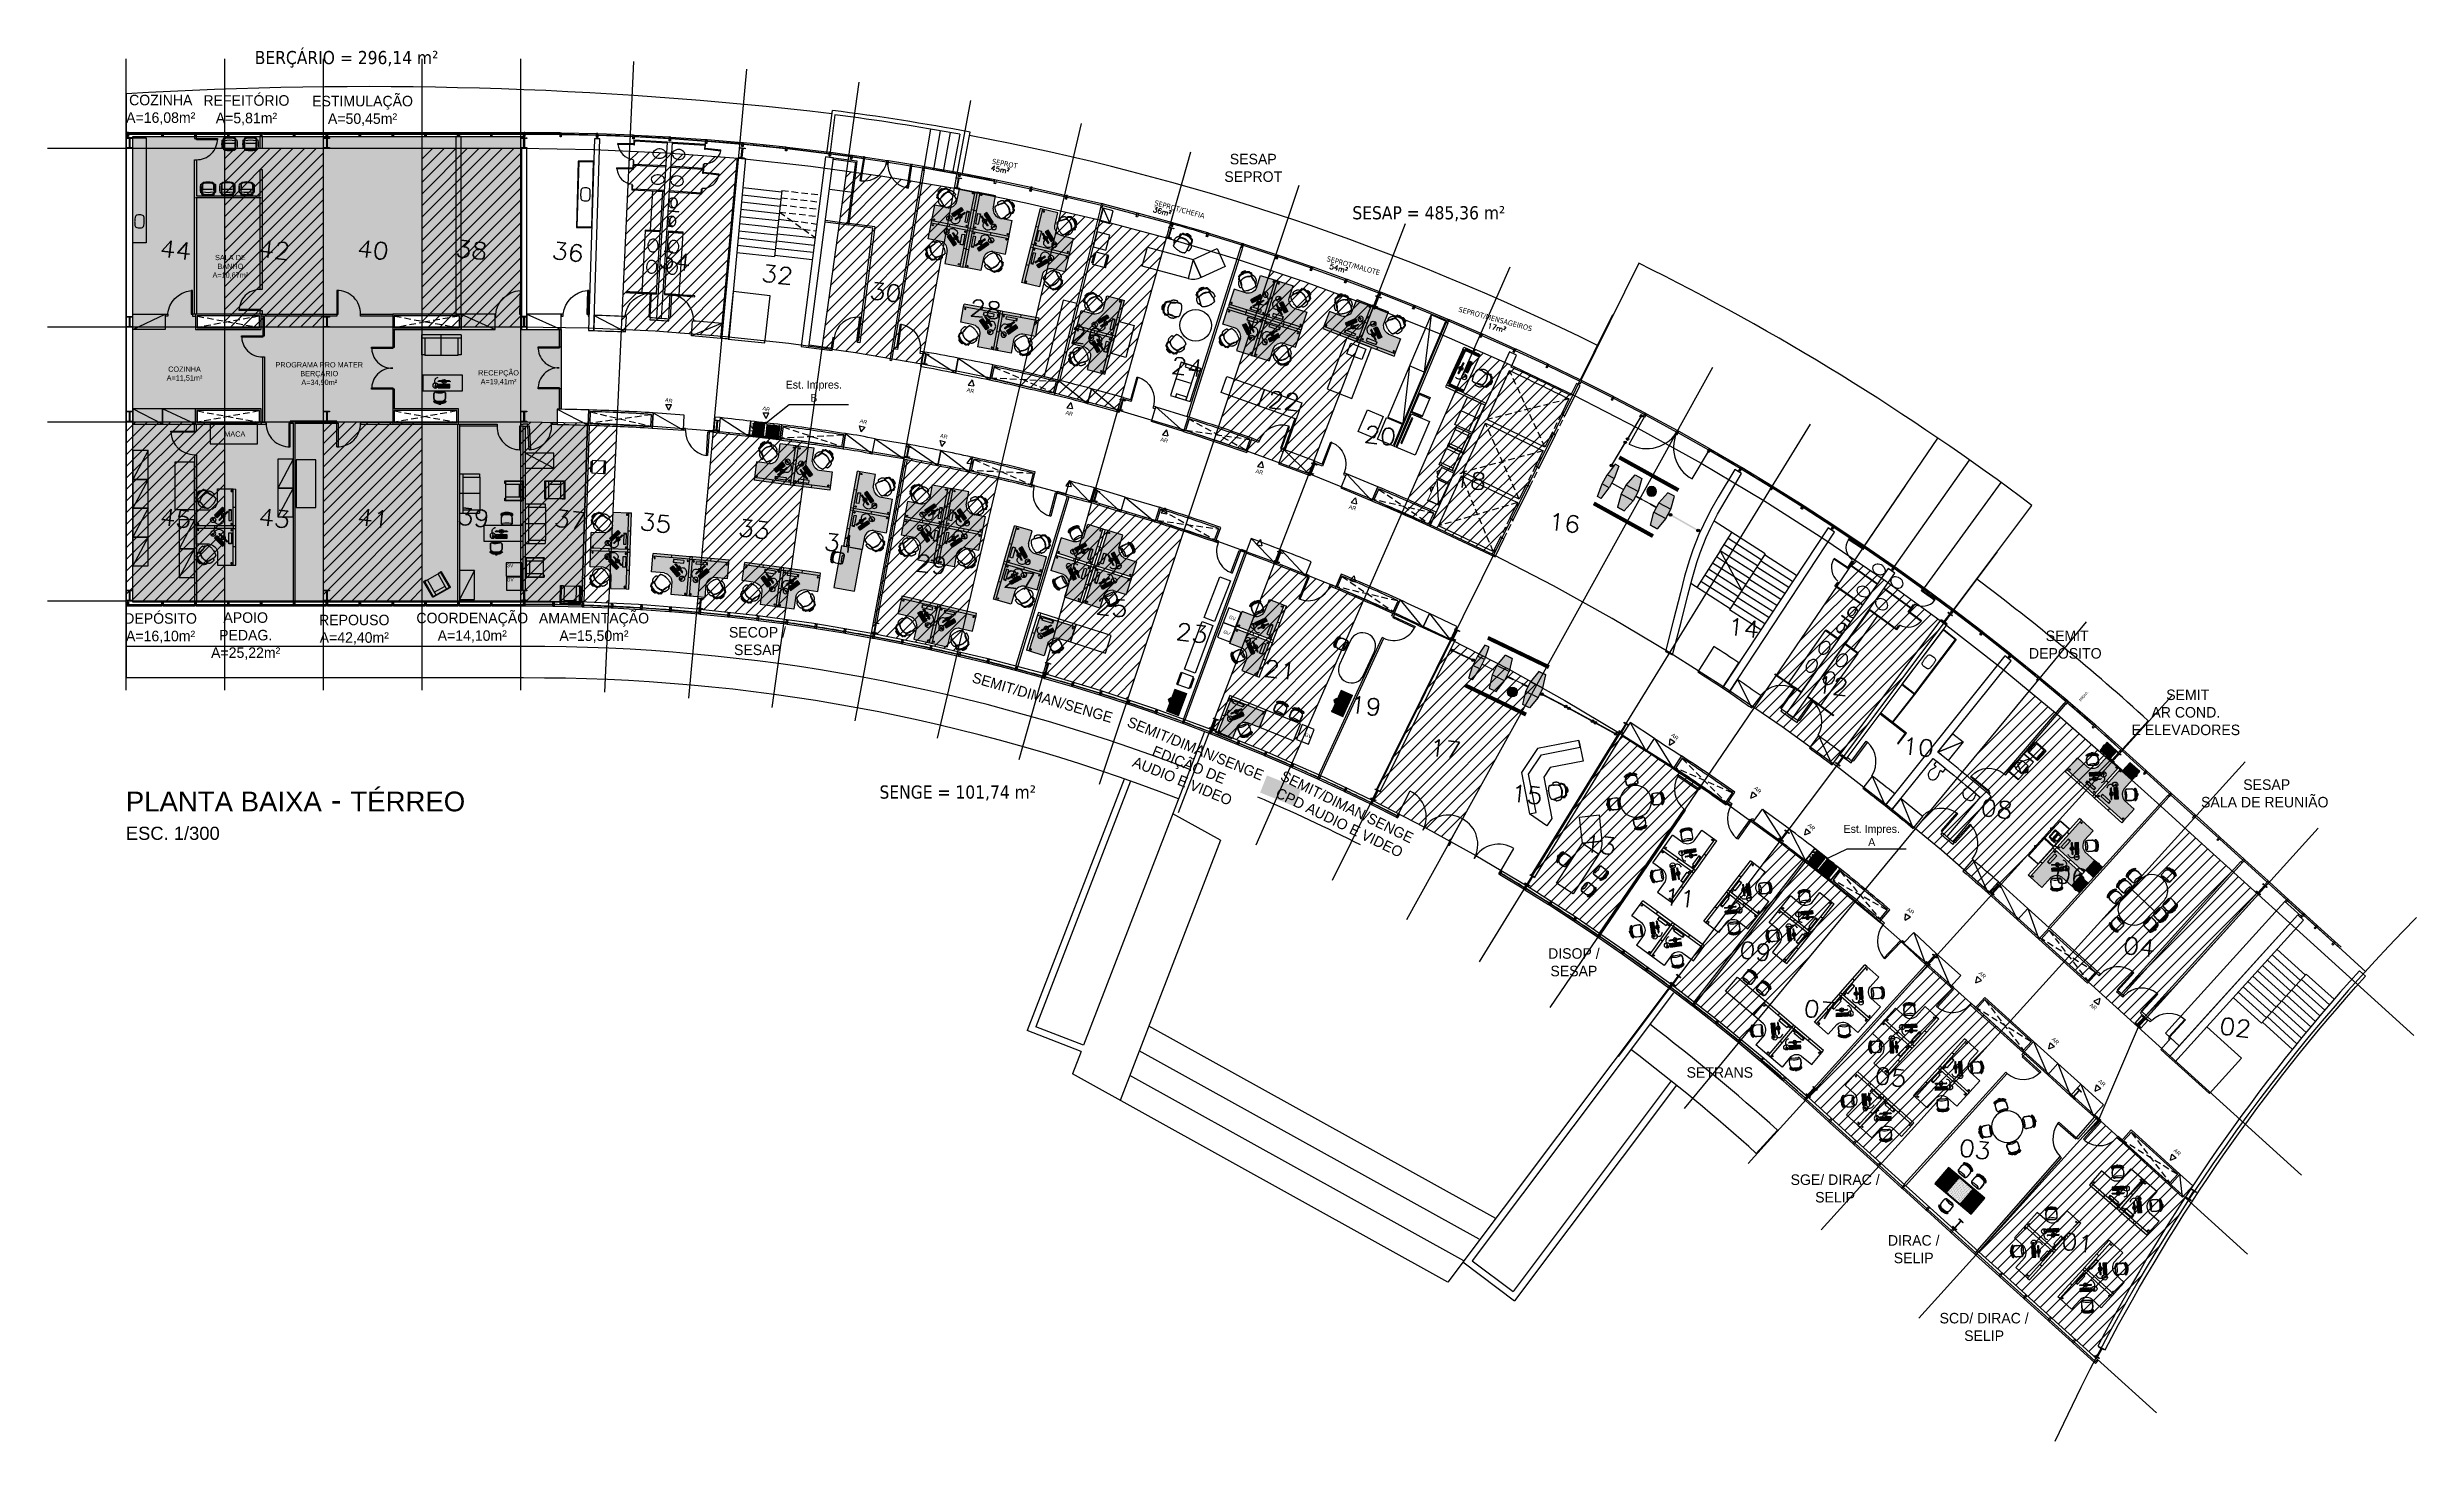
# Model space of a CAD drawing. Header units: millimetres. Extents: x -3 to 87.1, y -29 to 24.
import ezdxf
from ezdxf import colors
from ezdxf.entities.mleader import LeaderData, LeaderLine
from ezdxf.enums import TextEntityAlignment as Align
from ezdxf.math import Vec2, Vec3

# ---------------------------------------------------------------- set-up
doc = ezdxf.new("R2010")
doc.units = ezdxf.units.MM
doc.linetypes.add('HIDDEN', pattern=[0.375, 0.25, -0.125])
doc.linetypes.add('TRACO-TRACO1', pattern=[12, 4, -2, 4, -2])
for name, color, linetype in [('0_mobiliário', 2, 'Continuous'), ('AR-AR', 3, 'Continuous'), ('AR-ARC', 2, 'Continuous'), ('AR-ARMÁRIO', 2, 'Continuous'), ('AR-CATRACA', 2, 'Continuous'), ('AR-DIV', 2, 'Continuous'), ('AR-EQP', 1, 'Continuous'), ('AR-ESQ', 2, 'Continuous'), ('AR-EST', 4, 'Continuous'), ('AR-HATCH', 253, 'Continuous'), ('AR-HTC', 253, 'Continuous'), ('AR-MOB', 2, 'Continuous'), ('ar-mobiliário', 1, 'Continuous'), ('AR-PAR-ALV', 5, 'Continuous'), ('AR-PIS-DSN', 2, 'Continuous'), ('AR-PIS-EXT', 2, 'Continuous'), ('AR-PISO', 1, 'Continuous'), ('AR-POR', 1, 'Continuous'), ('AR-PRJ', 1, 'HIDDEN'), ('AR-SAN', 2, 'Continuous'), ('AR-SMB', 1, 'Continuous'), ('AR-TXT', 2, 'Continuous'), ('ARQ_PISO TÁTIL DE ALERTA METALICO', 82, 'Continuous'), ('MALHA PARA NUMERAÇÃO DE SALAS', 1, 'Continuous'), ('MOBILIÁRIO', 2, 'Continuous')]:
    doc.layers.add(name, color=color, linetype=linetype)
doc.layers.add('AR-HTC-MOB', color=254, linetype='Continuous', plot=False)
doc.styles.add('1-125', font='stylu.ttf', dxfattribs={"height": 0.2})
doc.styles.add('ANEXO III_TERREO$0$DESENHO', font='arial.ttf')
doc.styles.add('ARIAL', font='arial.ttf')
doc.styles.add('RX', font='SIMPLEX.SHX')
doc.styles.add('S20', font='simplex.shx', dxfattribs={"width": 1.1, "height": 0.2})

msp = doc.modelspace()

# ---------------------------------------------------------------- texts
at = {"layer": 'AR-ARC', "color": 2, "transparency": 33554687, "style": '1-125'}
for rotation, p in [(345.90195, (31.99, 10.917)), (345.90195, (20.519, 10.542)), (345.90195, (24.224, 10.218)), (345.90195, (35.745, 10.05)), (345.90195, (27.919, 9.736)), (345.90195, (30.979, 9.179)), (345.90195, (39.354, 9.033)), (345.90195, (42.975, 7.825)), (345.90195, (46.513, 6.465)), (317.52338, (58.771, -2.163)), (317.52338, (61.924, -4.186)), (317.52338, (63.968, -5.592)), (326.78256, (67.728, -8.816)), (317.52338, (70.467, -11.215)), (323.31144, (74.678, -12.441)), (317.52338, (73.244, -13.728)), (317.52338, (75.009, -15.327)), (317.52338, (77.876, -17.958))]:
    msp.add_text('AR', height=0.15, rotation=rotation, dxfattribs=at).set_placement(p)
at = {"layer": 'AR-MOB', "transparency": 33554687}
for rotation, p in [(0.02966, (14.5, 4.239)), (0.02966, (14.516, 3.703)), (339.87715, (41.748, 1.729)), (339.87715, (41.962, 2.292)), (339.87715, (44.841, -2.187))]:
    msp.add_text('GV', height=0.1312, rotation=rotation, dxfattribs=at).set_placement(p)
at = {"layer": 'AR-MOB', "transparency": 33554687, "insert": (4.174, 9.301), "char_height": 0.2, "attachment_point": 5, "style": '1-125'}
msp.add_mtext('MACA', dxfattribs=at)
at = {"layer": 'AR-MOB', "color": 2, "transparency": 33554687, "insert": (74.419, -0.619), "char_height": 0.12, "width": 5.9143, "attachment_point": 2, "rotation": 49.51167, "style": 'ANEXO III_TERREO$0$DESENHO'}
msp.add_mtext('micro.', dxfattribs=at)
at = {"layer": 'AR-TXT', "transparency": 33554687, "char_height": 0.5, "attachment_point": 1}
for s, width, insert in [('{\\fTahoma|b0|i0|c0|p34;BERÇÁRIO = 296,14 m²}', 8.22339, (4.931, 23.866)), ('{\\fTahoma|b0|i0|c0|p34;SESAP = 485,36 m² }', 10.23896, (46.665, 17.965)), ('{\\fTahoma|b0|i0|c0|p34;SENGE = 101,74 m² }', 10.23896, (28.686, -4.058))]:
    msp.add_mtext_dynamic_manual_height_columns(s, width=width, gutter_width=12.5, heights=[0], dxfattribs=dict(at, insert=insert))
at = {"layer": 'AR-TXT', "color": 2, "transparency": 33554687, "attachment_point": 5, "style": '1-125'}
for s, insert, char_height in [('COZINHA\\PA=16,08m²', (1.358, 21.629), 0.4), ('REFEITÓRIO\\PA=5,81m²', (4.616, 21.613), 0.4), ('ESTIMULAÇÃO\\PA=50,45m²', (9.031, 21.59), 0.4), ('SESAP\\PSEPROT', (42.897, 19.42), 0.4), ('SALA DE\\PBANHO\\PA=10,67m²', (4.007, 15.661), 0.2), ('COZINHA\\PA=11,51m²', (2.262, 11.583), 0.2), ('PROGRAMA PRO MATER\\PBERÇARIO\\PA=34,90m²', (7.385, 11.583), 0.2), ('RECEPÇÃO\\PA=19,41m²', (14.202, 11.445), 0.2), ('{\\H2x;\\PEst. Impres.\\PB}', (26.19, 11.18), 0.15), ('DEPÓSITO\\PA=16,10m²', (1.352, 1.921), 0.4), ('APOIO\\PPEDAG.\\PA=25,22m²', (4.588, 1.621), 0.4), ('REPOUSO\\PA=42,40m²', (8.717, 1.863), 0.4), ('COORDENAÇÃO\\PA=14,10m²', (13.203, 1.937), 0.4), ('AMAMENTAÇÃO\\PA=15,50m²', (17.831, 1.932), 0.4), ('SECOP /\\PSESAP', (24.047, 1.43), 0.4), (' SEMIT\\PDEPÓSITO', (73.772, 1.296), 0.4), (' SEMIT\\PAR COND.\\PE ELEVADORES', (78.354, -1.28), 0.4), (' SESAP\\PSALA DE REUNIÃO', (81.357, -4.361), 0.4), ('{\\H2x;\\PEst. Impres.\\PA}', (66.414, -5.709), 0.15), ('\\PDISOP / \\PSESAP', (55.088, -10.448), 0.4), ('\\PSETRANS', (60.637, -14.638), 0.4), ('\\PSGE/ DIRAC /   \\PSELIP', (65.021, -19.048), 0.4), ('\\PSCD/ DIRAC /   \\PSELIP', (70.687, -24.312), 0.4)]:
    msp.add_mtext(s, dxfattribs=dict(at, insert=insert, char_height=char_height))
at = {"layer": 'AR-TXT', "transparency": 33554687, "char_height": 0.2, "attachment_point": 1}
for s, insert, rotation, style in [('45m²', (32.952, 19.522), 348.68944, 'RX'), ('{\\fTahoma|b0|i0|c0|p34;SEPROT}', (32.989, 19.778), 348.68944, 'S20'), ('{\\fTahoma|b0|i0|c0|p34;SEPROT/CHEFIA}', (39.175, 18.199), 344.85222, 'S20'), ('36m²', (39.12, 17.946), 344.85222, 'RX'), ('{\\fTahoma|b0|i0|c0|p34;SEPROT/MALOTE}', (45.726, 16.074), 344.85222, 'S20'), ('54m²', (45.828, 15.786), 344.85222, 'RX'), ('{\\fTahoma|b0|i0|c0|p34;SEPROT/MENSAGEIROS}', (50.738, 14.152), 344.85222, 'S20'), ('17m²', (51.839, 13.527), 344.85222, 'RX')]:
    msp.add_mtext_dynamic_manual_height_columns(s, width=10.23896, gutter_width=12.5, heights=[0], dxfattribs=dict(at, insert=insert, rotation=rotation, style=style))
at = {"layer": 'AR-TXT', "color": 2, "transparency": 33554687, "char_height": 0.4, "attachment_point": 5, "style": '1-125'}
for s, insert, rotation in [('SEMIT/DIMAN/SENGE', (34.882, -0.715), 343.65213), ('SEMIT/DIMAN/SENGE\\PEDIÇÃO DE\\PAUDIO E VIDEO', (40.452, -3.274), 337.89339), ('SEMIT/DIMAN/SENGE\\PCPD AUDIO E VIDEO', (46.318, -5.171), 333.92736)]:
    msp.add_mtext(s, dxfattribs=dict(at, insert=insert, rotation=rotation))
at = {"layer": 'AR-TXT', "transparency": 33554687, "insert": (0.03, -4.167), "char_height": 0.875, "width": 21.64025, "attachment_point": 1, "style": 'ARIAL'}
msp.add_mtext('{\\H0.8571x;\\C3;PLANTA BAIXA\\H1.1667x; - \\H0.85716x;TÉRREO\\P\\H0.66662x;\\C256;ESC. 1/300}', dxfattribs=at)
at = {"layer": 'AR-TXT', "color": 2, "transparency": 33554457, "insert": (68.009, -21.69), "char_height": 0.4, "attachment_point": 5, "style": '1-125'}
msp.add_mtext('DIRAC /   \\PSELIP', dxfattribs=at)

# ---------------------------------------------------------------- blocks, each defined once
blk = doc.blocks.new('numeracao de salas anexo2')
at = {"layer": 'MALHA PARA NUMERAÇÃO DE SALAS'}
h = blk.add_hatch(dxfattribs=at)
h.set_pattern_fill('ANSI31', color=256, scale=2.5, style=0)
h.set_pattern_definition([(45, (100.34865, 6.72668), (-0.2209709, 0.2209709), [])])
h.paths.add_polyline_path([(78.927, -20.555), (78, -19.715), (73.434, -24.754), (74.361, -25.594), (76.213, -27.272), (77.89, -28.792, -0.024814), (81.404, -22.799), (80.779, -22.233)])
h.paths.add_polyline_path([(79.491, -16.208), (84.057, -11.169), (82.205, -9.491), (81.279, -8.651), (76.713, -13.69)])
h.paths.add_polyline_path([(74.295, -16.358), (73.369, -15.519), (71.516, -13.84), (66.95, -18.879), (68.803, -20.558), (69.729, -21.397)])
h.paths.add_polyline_path([(73.934, -11.172), (78.5, -6.133), (76.423, -4.309), (75.358, -3.429), (71.029, -8.672), (72.014, -9.486)])
h.paths.add_polyline_path([(68.737, -11.448), (67.795, -10.67), (65.863, -9.172), (61.779, -14.609), (63.546, -15.979), (64.408, -16.691)])
h.paths.add_polyline_path([(62.875, -7.046), (61.865, -6.357), (59.804, -5.043), (56.237, -10.833), (58.123, -12.035), (59.047, -12.664)])
h.paths.add_polyline_path([(56.634, -3.201), (55.565, -2.608), (53.391, -1.489), (50.372, -7.582), (52.36, -8.605), (53.338, -9.147)])
h.paths.add_polyline_path([(50.065, 0.055), (48.946, 0.547), (46.679, 1.461), (44.232, -4.883), (46.306, -5.72), (47.33, -6.17)])
h.paths.add_polyline_path([(43.226, 2.693), (42.066, 3.08), (39.725, 3.782), (39.723, 3.782), (37.871, -2.76), (40.013, -3.403), (41.073, -3.757)])
h.paths.add_polyline_path([(36.172, 4.691), (34.985, 4.969), (32.586, 5.454), (31.342, -1.231), (33.533, -1.674), (34.622, -1.929)])
h.paths.add_polyline_path([(28.967, 6.042), (27.755, 6.201), (25.324, 6.463), (24.699, -0.308), (26.922, -0.548), (28.03, -0.702)])
h.paths.add_polyline_path([(21.666, 6.716), (20.444, 6.763), (18, 6.8), (18, 0), (20.236, -0.034), (21.353, -0.086)])
h.paths.add_polyline_path([(14.25, 6.8), (10.5, 6.8), (10.5, 0), (14.25, 0)])
h.paths.add_polyline_path([(6.75, 6.8), (3, 6.8), (3, 0), (6.75, 0)])
h.paths.add_polyline_path([(10.5, 10.4), (10.5, 17.2), (6.75, 17.2), (6.75, 10.4)])
h.paths.add_polyline_path([(14.25, 10.4), (15.5, 10.4), (18, 10.4), (18, 17.2), (14.25, 17.2)])
h.paths.add_polyline_path([(26.28, 16.819), (23.524, 17.03), (22.144, 17.094), (21.831, 10.302), (23.107, 10.243), (25.655, 10.048)])
h.paths.add_polyline_path([(33.245, 8.993), (34.489, 15.678), (31.765, 16.142), (30.396, 16.332), (29.461, 9.598), (30.726, 9.422)])
h.paths.add_polyline_path([(38.237, 7.904), (40.703, 7.246), (42.555, 13.789), (39.889, 14.501), (38.544, 14.816), (36.993, 8.196)])
h.paths.add_polyline_path([(45.577, 5.703), (47.975, 4.82), (50.422, 11.165), (47.828, 12.119), (46.517, 12.557), (44.365, 6.107)])
h.paths.add_polyline_path([(54.99, 1.737), (58.01, 7.829), (55.515, 9.019), (54.25, 9.575), (51.514, 3.35), (52.683, 2.836)])
h.paths.add_polyline_path([(68.025, -6.293), (72.108, -0.856), (69.873, 0.769), (68.731, 1.548), (64.902, -4.071), (65.958, -4.791)])
h.paths.add_polyline_path([(76.561, -24.818), (77.711, -24.951), (77.821, -23.997), (76.671, -23.864)], flags=24)
h.paths.add_polyline_path([(78.739, -13.55), (80.222, -13.722), (80.332, -12.768), (78.849, -12.596)], flags=24)
h.paths.add_polyline_path([(69.31, -18.502), (70.761, -18.67), (70.871, -17.716), (69.421, -17.549)], flags=24)
h.paths.add_polyline_path([(73.34, -8.308), (74.791, -8.476), (74.901, -7.522), (73.451, -7.355)], flags=24)
h.paths.add_polyline_path([(64.18, -13.723), (65.597, -13.886), (65.707, -12.933), (64.29, -12.769)], flags=24)
h.paths.add_polyline_path([(58.329, -9.683), (59.646, -9.835), (59.756, -8.882), (58.439, -8.729)], flags=24)
h.paths.add_polyline_path([(52.435, -6.034), (53.752, -6.186), (53.862, -5.232), (52.545, -5.08)], flags=24)
h.paths.add_polyline_path([(46.228, -3.039), (47.379, -3.172), (47.489, -2.219), (46.338, -2.086)], flags=24)
h.paths.add_polyline_path([(39.693, -0.644), (41.144, -0.811), (41.254, 0.142), (39.804, 0.31)], flags=24)
h.paths.add_polyline_path([(32.845, 0.986), (34.262, 0.823), (34.372, 1.776), (32.955, 1.94)], flags=24)
h.paths.add_polyline_path([(26.091, 2.326), (27.541, 2.159), (27.652, 3.112), (26.201, 3.28)], flags=24)
h.paths.add_polyline_path([(19.093, 2.686), (20.543, 2.518), (20.654, 3.472), (19.203, 3.64)], flags=24)
h.paths.add_polyline_path([(11.748, 2.729), (12.898, 2.596), (13.008, 3.55), (11.858, 3.683)], flags=24)
h.paths.add_polyline_path([(4.098, 2.746), (5.548, 2.579), (5.658, 3.532), (4.208, 3.7)], flags=24)
h.paths.add_polyline_path([(7.848, 12.946), (9.298, 12.779), (9.408, 13.732), (7.958, 13.9)], flags=24)
h.paths.add_polyline_path([(15.348, 12.946), (16.798, 12.779), (16.908, 13.732), (15.458, 13.9)], flags=24)
h.paths.add_polyline_path([(23.065, 12.526), (24.549, 12.355), (24.659, 13.308), (23.175, 13.48)], flags=24)
h.paths.add_polyline_path([(31.093, 11.335), (32.543, 11.168), (32.653, 12.121), (31.203, 12.289)], flags=24)
h.paths.add_polyline_path([(38.744, 9.676), (40.161, 9.513), (40.271, 10.466), (38.855, 10.63)], flags=24)
h.paths.add_polyline_path([(46.236, 7.202), (47.686, 7.035), (47.796, 7.988), (46.346, 8.156)], flags=24)
h.paths.add_polyline_path([(53.388, 4.184), (54.705, 4.031), (54.815, 4.985), (53.498, 5.137)], flags=24)
h.paths.add_polyline_path([(67.164, -3.639), (68.481, -3.791), (68.591, -2.837), (67.274, -2.685)], flags=24)
for p, q in [((3, -3.4), (3, 20.6)), ((6.75, -3.4), (6.75, 20.6)), ((10.5, -3.4), (10.5, 20.6)), ((14.25, -3.4), (14.25, 20.6)), ((18, -3.401), (18, 20.6)), ((21.197, -3.474), (22.3, 20.498)), ((24.386, -3.703), (26.592, 20.202)), ((27.563, -4.061), (30.865, 19.709)), ((30.719, -4.574), (35.111, 19.02)), ((33.848, -5.233), (39.321, 18.136)), ((36.945, -6.032), (43.481, 17.06)), ((39.999, -6.977), (47.597, 15.792)), ((43.009, -8.056), (51.644, 14.334)), ((45.964, -9.276), (55.621, 12.694)), ((48.862, -10.628), (59.519, 10.876)), ((51.69, -12.119), (63.329, 8.877)), ((54.454, -13.728), (67.042, 6.706)), ((57.137, -15.467), (70.65, 4.364)), ((59.736, -17.33), (74.148, 1.86)), ((62.249, -19.307), (77.528, -0.801)), ((64.666, -21.4), (80.78, -3.616)), ((67.446, -23.916), (83.562, -6.132)), ((79.491, -16.208), (86.34, -8.65)), ((79.491, -16.208), (78, -19.715)), ((71.151, -27.274), (78, -19.715))]:
    blk.add_line(p, q, dxfattribs=at)
for points in [[(0, 17.2), (18, 17.2), (20.763, 17.158), (23.524, 17.03), (26.28, 16.819), (29.027, 16.523), (31.765, 16.142), (34.489, 15.678), (37.203, 15.13), (39.889, 14.501), (42.555, 13.789), (45.207, 12.994), (47.828, 12.119), (50.422, 11.165), (52.985, 10.131), (55.515, 9.019), (58.01, 7.829), (60.467, 6.564), (62.884, 5.225), (65.259, 3.811), (67.589, 2.326), (69.873, 0.769), (72.108, -0.856), (74.292, -2.55), (76.423, -4.309), (78.5, -6.133), (80.352, -7.812), (82.205, -9.491), (84.057, -11.169), (85.91, -12.848), (89.98, -16.536)], [(85.707, -21.841), (73.934, -11.172), (72.014, -9.486), (70.044, -7.859), (68.025, -6.293), (65.958, -4.791), (63.847, -3.352), (61.692, -1.978), (59.496, -0.672), (57.262, 0.567), (54.99, 1.737), (52.683, 2.836), (50.344, 3.864), (47.975, 4.82), (45.577, 5.703), (43.153, 6.512), (40.706, 7.246), (38.237, 7.904), (35.754, 8.486), (35.754, 8.486), (33.245, 8.993), (30.726, 9.422), (28.195, 9.774), (25.655, 10.048), (23.107, 10.243), (20.555, 10.361), (18, 10.4), (15.5, 10.4), (13, 10.4), (10.5, 10.4), (0, 10.4)], [(0, 6.8), (6.75, 6.8), (10.5, 6.8), (14.25, 6.8), (18, 6.8), (20.444, 6.763), (21.666, 6.716), (22.886, 6.65), (25.324, 6.463), (27.755, 6.201), (28.967, 6.042), (30.176, 5.864), (32.586, 5.454), (34.985, 4.969), (37.363, 4.412), (39.725, 3.782), (42.066, 3.08), (44.385, 2.306), (46.679, 1.461), (48.946, 0.547), (51.185, -0.437), (53.391, -1.489), (55.565, -2.608), (57.703, -3.793), (59.804, -5.043), (61.865, -6.357), (63.886, -7.734), (65.863, -9.172), (67.795, -10.67), (69.68, -12.226), (71.516, -13.84), (73.369, -15.519), (75.222, -17.197), (76.515, -18.37), (78.927, -20.555), (80.779, -22.233), (83.656, -24.84)], [(0, 0), (18, 0), (20.236, -0.034), (22.47, -0.137), (24.699, -0.308), (26.922, -0.548), (29.137, -0.856), (31.342, -1.231), (33.533, -1.674), (35.711, -2.184), (37.871, -2.76), (40.013, -3.403), (42.134, -4.111), (44.232, -4.883), (46.306, -5.72), (48.353, -6.62), (50.372, -7.582), (52.36, -8.605), (54.316, -9.689), (56.237, -10.833), (58.123, -12.035), (59.971, -13.294), (61.779, -14.609), (63.546, -15.979), (65.271, -17.403), (66.95, -18.879), (68.803, -20.558), (70.656, -22.236), (72.508, -23.915), (74.361, -25.594), (76.213, -27.272), (80.191, -30.877)]]:
    blk.add_lwpolyline(points, dxfattribs=at)
blk.add_arc((139.983, -61.174), 70.03, 135.4438, 155.35282, dxfattribs=at)
at = {"layer": 'MALHA PARA NUMERAÇÃO DE SALAS', "color": 2, "style": 'S20', "width": 1.1}
for s, p in [('44', (4.841, 13.021)), ('42', (8.591, 13.021)), ('40', (12.341, 13.021)), ('38', (16.091, 13.021)), ('36', (19.757, 12.937)), ('34', (23.825, 12.599)), ('32', (27.72, 12.075)), ('30', (31.836, 11.41)), ('28', (35.64, 10.762)), ('26', (39.471, 9.754)), ('24', (43.3, 8.574)), ('22', (46.979, 7.277)), ('20', (50.639, 5.957)), ('18', (54.065, 4.266)), ('45', (4.841, 2.821)), ('43', (8.591, 2.821)), ('41', (12.341, 2.821)), ('39', (16.171, 2.846)), ('37', (19.837, 2.761)), ('35', (23.093, 2.636)), ('33', (26.835, 2.401)), ('16', (57.645, 2.635)), ('31', (30.102, 1.87)), ('29', (33.572, 1.063)), ('27', (36.926, 0.452)), ('25', (40.437, -0.569)), ('23', (43.48, -1.547)), ('14', (64.464, -1.356)), ('21', (46.822, -2.947)), ('12', (67.841, -3.556)), ('19', (50.088, -4.319)), ('17', (53.112, -5.951)), ('10', (71.093, -5.886)), ('15', (56.214, -7.687)), ('08', (74.084, -8.233)), ('13', (59.006, -9.6)), ('06', (76.907, -10.789)), ('11', (62.019, -11.618)), ('09', (64.907, -13.646)), ('04', (79.499, -13.477)), ('07', (67.352, -15.871)), ('02', (83.158, -16.542)), ('05', (70.054, -18.427)), ('03', (73.252, -21.176)), ('01', (77.154, -24.726))]:
    blk.add_text(s, height=0.64, rotation=353.40999, dxfattribs=at).set_placement(p, align=Align.CENTER)
blk = doc.blocks.new('A$C009E3A51')
blk.add_blockref('numeracao de salas anexo2', (-3.157, 0.008))
blk = doc.blocks.new('SETA')
for p, q in [((727.465, 142.996), (727.239, 142.971)), ((727.239, 142.971), (727.353, 142.807)), ((727.465, 142.996), (727.353, 142.807))]:
    blk.add_line(p, q)
blk = doc.blocks.new('porta')
at = {"color": 2}
blk.add_lwpolyline([(0, 0), (0, 0.9), (0.05, 0.9), (0.05, 0)], close=True, dxfattribs=at)
at = {"color": 1}
blk.add_arc((-0.043, -0.091), 0.995, 3.81166, 84.63508, dxfattribs=at)
blk = doc.blocks.new('PORTA BANHEIRO')
at = {"layer": 'AR-POR'}
for p, q in [((68.264, 0.553), (68.247, 0.528)), ((68.247, 0.528), (68.731, 0.176)), ((68.264, 0.553), (68.749, 0.2)), ((68.731, 0.176), (68.749, 0.2))]:
    blk.add_line(p, q, dxfattribs=at)
blk.add_arc((68.267, 0.548), 0.595, 238.16804, 321.30081, dxfattribs=at)
blk = doc.blocks.new('porat sala tecnica')
at = {"layer": 'AR-POR', "color": 2}
blk.add_lwpolyline([(4546.788, 680.229), (4546.184, 679.562), (4546.206, 679.542), (4546.81, 680.209), (4546.788, 680.229)], dxfattribs=at)
at = {"layer": 'AR-POR'}
blk.add_arc((4546.787, 680.229), 0.899, 137.93678, 227.83339, dxfattribs=at)
blk = doc.blocks.new('portas')
at = {"color": 2}
blk.add_lwpolyline([(-0.07, 0), (0.83, 0), (0.83, 0.035), (-0.07, 0.035)], close=True, dxfattribs=at)
at = {"color": 1, "linetype": 'Continuous'}
blk.add_arc((-0.071, -0.001), 0.901, 2.30721, 90.69782, dxfattribs=at)
blk = doc.blocks.new('sofa 2 lugares')
at = {"color": 2}
for p, q in [((-0.89, 0), (-0.89, -0.9)), ((0.89, 0), (-0.89, 0)), ((-0.74, -0.9), (-0.89, -0.9)), ((0.74, -0.92), (-0.74, -0.92)), ((0.89, -0.9), (0.74, -0.9)), ((0.89, 0), (0.89, -0.9))]:
    blk.add_line(p, q, dxfattribs=at)
at = {"color": 1}
for p, q in [((0, -0.92), (0, 0)), ((0.89, -0.15), (-0.89, -0.15)), ((-0.74, -0.15), (-0.74, -0.92)), ((0.74, -0.15), (0.74, -0.92))]:
    blk.add_line(p, q, dxfattribs=at)
blk = doc.blocks.new('SOFÁ LE CORBUSIER 1 LUG')
at = {"color": 1}
for p, q in [((0, 0.748), (0, 0.012)), ((0.687, 0.76), (0.012, 0.76)), ((0.012, 0), (0.687, 0)), ((0.7, 0.67), (0.7, 0.748)), ((0.7, 0.012), (0.7, 0.09))]:
    blk.add_line(p, q, dxfattribs=at)
at = {"color": 2}
for p, q in [((0.025, 0.025), (0.025, 0.735)), ((0.025, 0.735), (0.675, 0.735)), ((0.025, 0.615), (0.675, 0.615)), ((0.675, 0.145), (0.025, 0.145)), ((0.674, 0.025), (0.025, 0.025)), ((0.145, 0.145), (0.145, 0.615)), ((0.675, 0.735), (0.675, 0.67)), ((0.675, 0.67), (0.675, 0.026))]:
    blk.add_line(p, q, dxfattribs=at)
at = {"color": 1}
for centre, start, end in [((0.012, 0.748), 90, 180), ((0.012, 0.012), 180, 270), ((0.687, 0.67), 180, 0), ((0.687, 0.09), 360, 180), ((0.687, 0.748), 0, 90), ((0.687, 0.012), 270, 0)]:
    blk.add_arc(centre, 0.0125, start, end, dxfattribs=at)
blk.add_arc((0.674, 0.026), 0.001, 270, 0)
blk = doc.blocks.new('CADEIRA-S')
at = {"color": 2}
for p, q in [((-0.218, 0.049), (-0.218, -0.101)), ((0.072, 0.269), (-0.068, 0.269)), ((0.072, 0.219), (-0.068, 0.219)), ((0.072, 0.199), (-0.068, 0.199)), ((0.222, -0.101), (0.222, 0.049)), ((-0.118, -0.201), (0.122, -0.201))]:
    blk.add_line(p, q, dxfattribs=at)
at = {"color": 1}
for p, q in [((-0.208, 0.049), (-0.208, -0.101)), ((0.072, 0.259), (-0.068, 0.259)), ((0.072, 0.189), (-0.068, 0.189)), ((-0.015, 0.199), (-0.015, 0.219)), ((0.025, 0.199), (0.025, 0.219)), ((0.212, -0.101), (0.212, 0.049)), ((-0.118, -0.191), (0.122, -0.191))]:
    blk.add_line(p, q, dxfattribs=at)
at = {"color": 2}
blk.add_lwpolyline([(-0.032, 0.269), (-0.032, 0.287), (0.043, 0.287), (0.043, 0.269)], dxfattribs=at)
for centre, radius, start, end in [((-0.206, 0.186), 0.025, 135, 315), ((-0.068, 0.049), 0.22, 90, 135), ((-0.068, 0.049), 0.15, 90, 180), ((-0.068, 0.049), 0.17, 90, 135), ((0.072, 0.049), 0.22, 45, 90), ((0.072, 0.049), 0.17, 45, 90), ((0.072, 0.049), 0.15, 0, 90), ((0.21, 0.186), 0.025, 225, 45), ((-0.118, -0.101), 0.1, 180, 270), ((0.122, -0.101), 0.1, 270, 0)]:
    blk.add_arc(centre, radius, start, end, dxfattribs=at)
at = {"color": 1}
for centre, radius, start, end in [((-0.068, 0.049), 0.21, 90, 135), ((-0.068, 0.049), 0.14, 90, 180), ((0.072, 0.049), 0.21, 45, 90), ((0.072, 0.049), 0.14, 0, 90), ((-0.118, -0.101), 0.09, 180, 270), ((-0.005, -0.682), 0.553, 73.69112, 105.24909), ((0.122, -0.101), 0.09, 270, 0)]:
    blk.add_arc(centre, radius, start, end, dxfattribs=at)
blk = doc.blocks.new('frde3421')
at = {"color": 2}
for p, q in [((92.786, 141.84), (92.765, 141.819)), ((92.765, 141.411), (92.765, 141.819)), ((92.943, 141.946), (92.969, 141.946)), ((92.943, 141.93), (92.969, 141.93)), ((92.969, 141.93), (92.943, 141.93)), ((92.969, 141.917), (92.969, 141.96)), ((92.786, 141.39), (92.765, 141.411))]:
    blk.add_line(p, q, dxfattribs=at)
at = {"color": 252}
for p, q in [((92.913, 141.819), (92.913, 141.762)), ((92.923, 141.821), (92.914, 141.821)), ((92.914, 141.761), (92.923, 141.761)), ((92.924, 141.762), (92.924, 141.819)), ((92.98, 141.668), (92.98, 141.627)), ((93.007, 141.67), (92.982, 141.67)), ((92.982, 141.625), (93.007, 141.625)), ((93.002, 141.606), (93.007, 141.606)), ((93.002, 141.433), (93.007, 141.433)), ((93.009, 141.627), (93.009, 141.668)), ((93.012, 141.704), (93.012, 141.699)), ((93.012, 141.604), (93.012, 141.435)), ((93.013, 141.606), (93.023, 141.606)), ((93.013, 141.433), (93.023, 141.433)), ((93.024, 141.704), (93.024, 141.699)), ((93.024, 141.604), (93.024, 141.435))]:
    blk.add_line(p, q, dxfattribs=at)
at = {"color": 1}
blk.add_lwpolyline([(92.798, 141.39), (92.798, 141.84), (92.786, 141.84), (92.786, 141.39)], close=True, dxfattribs=at)
at = {"color": 2}
blk.add_lwpolyline([(93.036, 141.835), (93.036, 141.402), (92.904, 141.402), (92.904, 141.835)], close=True, dxfattribs=at)
at = {"color": 252}
for points in [[(92.914, 141.729), (92.923, 141.729, 0.414214), (92.925, 141.73), (92.925, 141.739, 0.414214), (92.923, 141.741), (92.914, 141.741, 0.414214), (92.913, 141.739), (92.913, 141.73, 0.414214)], [(92.914, 141.713), (92.923, 141.713, 0.414214), (92.925, 141.714), (92.925, 141.723, 0.414214), (92.923, 141.725), (92.914, 141.725, 0.414214), (92.913, 141.723), (92.913, 141.714, 0.414214)], [(92.914, 141.697), (92.923, 141.697, 0.414214), (92.925, 141.698), (92.925, 141.707, 0.414214), (92.923, 141.709), (92.914, 141.709, 0.414214), (92.913, 141.707), (92.913, 141.698, 0.414214)], [(92.915, 141.657), (92.923, 141.657, 0.414214), (92.925, 141.659), (92.925, 141.667, 0.414214), (92.923, 141.669), (92.915, 141.669, 0.414214), (92.913, 141.667), (92.913, 141.659, 0.414214)], [(92.915, 141.641), (92.923, 141.641, 0.414214), (92.925, 141.643), (92.925, 141.651, 0.414214), (92.923, 141.653), (92.915, 141.653, 0.414214), (92.913, 141.651), (92.913, 141.643, 0.414214)], [(92.915, 141.625), (92.923, 141.625, 0.414214), (92.925, 141.627), (92.925, 141.635, 0.414214), (92.923, 141.637), (92.915, 141.637, 0.414214), (92.913, 141.635), (92.913, 141.627, 0.414214)], [(92.915, 141.609), (92.923, 141.609, 0.414214), (92.925, 141.611), (92.925, 141.619, 0.414214), (92.923, 141.621), (92.915, 141.621, 0.414214), (92.913, 141.619), (92.913, 141.611, 0.414214)], [(92.915, 141.593), (92.923, 141.593, 0.414214), (92.925, 141.595), (92.925, 141.603, 0.414214), (92.923, 141.605), (92.915, 141.605, 0.414214), (92.913, 141.603), (92.913, 141.595, 0.414214)], [(92.915, 141.577), (92.923, 141.577, 0.414214), (92.925, 141.579), (92.925, 141.587, 0.414214), (92.923, 141.589), (92.915, 141.589, 0.414214), (92.913, 141.587), (92.913, 141.579, 0.414214)], [(92.915, 141.561), (92.923, 141.561, 0.414214), (92.925, 141.563), (92.925, 141.571, 0.414214), (92.923, 141.573), (92.915, 141.573, 0.414214), (92.913, 141.571), (92.913, 141.563, 0.414214)], [(92.915, 141.545), (92.923, 141.545, 0.414214), (92.925, 141.547), (92.925, 141.555, 0.414214), (92.923, 141.557), (92.915, 141.557, 0.414214), (92.913, 141.555), (92.913, 141.547, 0.414214)], [(92.915, 141.529), (92.923, 141.529, 0.414214), (92.925, 141.531), (92.925, 141.539, 0.414214), (92.923, 141.541), (92.915, 141.541, 0.414214), (92.913, 141.539), (92.913, 141.531, 0.414214)], [(92.915, 141.513), (92.923, 141.513, 0.414214), (92.925, 141.515), (92.925, 141.523, 0.414214), (92.923, 141.525), (92.915, 141.525, 0.414214), (92.913, 141.523), (92.913, 141.515, 0.414214)], [(92.915, 141.497), (92.923, 141.497, 0.414214), (92.925, 141.499), (92.925, 141.507, 0.414214), (92.923, 141.509), (92.915, 141.509, 0.414214), (92.913, 141.507), (92.913, 141.499, 0.414214)], [(92.915, 141.481), (92.923, 141.481, 0.414214), (92.925, 141.483), (92.925, 141.491, 0.414214), (92.923, 141.493), (92.915, 141.493, 0.414214), (92.913, 141.491), (92.913, 141.483, 0.414214)], [(92.915, 141.465), (92.923, 141.465, 0.414214), (92.925, 141.467), (92.925, 141.475, 0.414214), (92.923, 141.477), (92.915, 141.477, 0.414214), (92.913, 141.475), (92.913, 141.467, 0.414214)], [(92.915, 141.449), (92.923, 141.449, 0.414214), (92.925, 141.451), (92.925, 141.459, 0.414214), (92.923, 141.461), (92.915, 141.461, 0.414214), (92.913, 141.459), (92.913, 141.451, 0.414214)], [(92.915, 141.433), (92.923, 141.433, 0.414214), (92.925, 141.435), (92.925, 141.443, 0.414214), (92.923, 141.445), (92.915, 141.445, 0.414214), (92.913, 141.443), (92.913, 141.435, 0.414214)], [(92.934, 141.657), (92.943, 141.657, 0.414214), (92.944, 141.659), (92.944, 141.668, 0.414214), (92.943, 141.67), (92.934, 141.67, 0.414214), (92.932, 141.668), (92.932, 141.659, 0.414214)], [(92.934, 141.641), (92.943, 141.641, 0.414214), (92.944, 141.643), (92.944, 141.652, 0.414214), (92.943, 141.654), (92.934, 141.654, 0.414214), (92.932, 141.652), (92.932, 141.643, 0.414214)], [(92.934, 141.625), (92.943, 141.625, 0.414214), (92.944, 141.627), (92.944, 141.636, 0.414214), (92.943, 141.638), (92.934, 141.638, 0.414214), (92.932, 141.636), (92.932, 141.627, 0.414214)], [(92.934, 141.609), (92.943, 141.609, 0.414214), (92.944, 141.611), (92.944, 141.62, 0.414214), (92.943, 141.622), (92.934, 141.622, 0.414214), (92.932, 141.62), (92.932, 141.611, 0.414214)], [(92.934, 141.593), (92.943, 141.593, 0.414214), (92.944, 141.595), (92.944, 141.604, 0.414214), (92.943, 141.606), (92.934, 141.606, 0.414214), (92.932, 141.604), (92.932, 141.595, 0.414214)], [(92.934, 141.577), (92.943, 141.577, 0.414214), (92.944, 141.579), (92.944, 141.588, 0.414214), (92.943, 141.59), (92.934, 141.59, 0.414214), (92.932, 141.588), (92.932, 141.579, 0.414214)], [(92.934, 141.561), (92.943, 141.561, 0.414214), (92.944, 141.563), (92.944, 141.572, 0.414214), (92.943, 141.574), (92.934, 141.574, 0.414214), (92.932, 141.572), (92.932, 141.563, 0.414214)], [(92.934, 141.545), (92.943, 141.545, 0.414214), (92.944, 141.547), (92.944, 141.556, 0.414214), (92.943, 141.558), (92.934, 141.558, 0.414214), (92.932, 141.556), (92.932, 141.547, 0.414214)], [(92.934, 141.529), (92.943, 141.529, 0.414214), (92.944, 141.531), (92.944, 141.54, 0.414214), (92.943, 141.542), (92.934, 141.542, 0.414214), (92.932, 141.54), (92.932, 141.531, 0.414214)], [(92.934, 141.513), (92.943, 141.513, 0.414214), (92.944, 141.515), (92.944, 141.524, 0.414214), (92.943, 141.526), (92.934, 141.526, 0.414214), (92.932, 141.524), (92.932, 141.515, 0.414214)], [(92.934, 141.497), (92.943, 141.497, 0.414214), (92.944, 141.499), (92.944, 141.508, 0.414214), (92.943, 141.51), (92.934, 141.51, 0.414214), (92.932, 141.508), (92.932, 141.499, 0.414214)], [(92.934, 141.481), (92.943, 141.481, 0.414214), (92.944, 141.483), (92.944, 141.492, 0.414214), (92.943, 141.494), (92.934, 141.494, 0.414214), (92.932, 141.492), (92.932, 141.483, 0.414214)], [(92.934, 141.465), (92.943, 141.465, 0.414214), (92.944, 141.467), (92.944, 141.476, 0.414214), (92.943, 141.478), (92.934, 141.478, 0.414214), (92.932, 141.476), (92.932, 141.467, 0.414214)], [(92.934, 141.449), (92.943, 141.449, 0.414214), (92.944, 141.451), (92.944, 141.46, 0.414214), (92.943, 141.462), (92.934, 141.462, 0.414214), (92.932, 141.46), (92.932, 141.451, 0.414214)], [(92.934, 141.433), (92.943, 141.433, 0.414214), (92.944, 141.435), (92.944, 141.444, 0.414214), (92.943, 141.446), (92.934, 141.446, 0.414214), (92.932, 141.444), (92.932, 141.435, 0.414214)], [(92.934, 141.417), (92.943, 141.417, 0.414214), (92.944, 141.419), (92.944, 141.428, 0.414214), (92.943, 141.43), (92.934, 141.43, 0.414214), (92.932, 141.428), (92.932, 141.419, 0.414214)], [(92.949, 141.729), (92.958, 141.729, 0.414214), (92.96, 141.731), (92.96, 141.739, 0.414214), (92.958, 141.741), (92.949, 141.741, 0.414214), (92.947, 141.739), (92.947, 141.731, 0.414214)], [(92.949, 141.713), (92.958, 141.713, 0.414214), (92.96, 141.715), (92.96, 141.723, 0.414214), (92.958, 141.725), (92.949, 141.725, 0.414214), (92.947, 141.723), (92.947, 141.715, 0.414214)], [(92.949, 141.697), (92.958, 141.697, 0.414214), (92.96, 141.699), (92.96, 141.707, 0.414214), (92.958, 141.709), (92.949, 141.709, 0.414214), (92.947, 141.707), (92.947, 141.699, 0.414214)], [(92.95, 141.808), (92.958, 141.808, 0.414214), (92.96, 141.81), (92.96, 141.819, 0.414214), (92.958, 141.821), (92.95, 141.821, 0.414214), (92.948, 141.819), (92.948, 141.81, 0.414214)], [(92.95, 141.792), (92.958, 141.792, 0.414214), (92.96, 141.794), (92.96, 141.803, 0.414214), (92.958, 141.805), (92.95, 141.805, 0.414214), (92.948, 141.803), (92.948, 141.794, 0.414214)], [(92.95, 141.776), (92.958, 141.776, 0.414214), (92.96, 141.778), (92.96, 141.787, 0.414214), (92.958, 141.789), (92.95, 141.789, 0.414214), (92.948, 141.787), (92.948, 141.778, 0.414214)], [(92.95, 141.76), (92.958, 141.76, 0.414214), (92.96, 141.762), (92.96, 141.771, 0.414214), (92.958, 141.773), (92.95, 141.773, 0.414214), (92.948, 141.771), (92.948, 141.762, 0.414214)], [(92.95, 141.657), (92.959, 141.657, 0.414214), (92.96, 141.659), (92.96, 141.668, 0.414214), (92.959, 141.67), (92.95, 141.67, 0.414214), (92.948, 141.668), (92.948, 141.659, 0.414214)], [(92.95, 141.641), (92.959, 141.641, 0.414214), (92.96, 141.643), (92.96, 141.652, 0.414214), (92.959, 141.654), (92.95, 141.654, 0.414214), (92.948, 141.652), (92.948, 141.643, 0.414214)], [(92.95, 141.625), (92.959, 141.625, 0.414214), (92.96, 141.627), (92.96, 141.636, 0.414214), (92.959, 141.638), (92.95, 141.638, 0.414214), (92.948, 141.636), (92.948, 141.627, 0.414214)], [(92.95, 141.609), (92.959, 141.609, 0.414214), (92.96, 141.611), (92.96, 141.62, 0.414214), (92.959, 141.622), (92.95, 141.622, 0.414214), (92.948, 141.62), (92.948, 141.611, 0.414214)], [(92.95, 141.593), (92.959, 141.593, 0.414214), (92.96, 141.595), (92.96, 141.604, 0.414214), (92.959, 141.606), (92.95, 141.606, 0.414214), (92.948, 141.604), (92.948, 141.595, 0.414214)], [(92.95, 141.577), (92.959, 141.577, 0.414214), (92.96, 141.579), (92.96, 141.588, 0.414214), (92.959, 141.59), (92.95, 141.59, 0.414214), (92.948, 141.588), (92.948, 141.579, 0.414214)], [(92.95, 141.561), (92.959, 141.561, 0.414214), (92.96, 141.563), (92.96, 141.572, 0.414214), (92.959, 141.574), (92.95, 141.574, 0.414214), (92.948, 141.572), (92.948, 141.563, 0.414214)], [(92.95, 141.545), (92.959, 141.545, 0.414214), (92.96, 141.547), (92.96, 141.556, 0.414214), (92.959, 141.558), (92.95, 141.558, 0.414214), (92.948, 141.556), (92.948, 141.547, 0.414214)], [(92.95, 141.529), (92.959, 141.529, 0.414214), (92.96, 141.531), (92.96, 141.54, 0.414214), (92.959, 141.542), (92.95, 141.542, 0.414214), (92.948, 141.54), (92.948, 141.531, 0.414214)], [(92.95, 141.513), (92.959, 141.513, 0.414214), (92.96, 141.515), (92.96, 141.524, 0.414214), (92.959, 141.526), (92.95, 141.526, 0.414214), (92.948, 141.524), (92.948, 141.515, 0.414214)], [(92.95, 141.497), (92.959, 141.497, 0.414214), (92.96, 141.499), (92.96, 141.508, 0.414214), (92.959, 141.51), (92.95, 141.51, 0.414214), (92.948, 141.508), (92.948, 141.499, 0.414214)], [(92.95, 141.481), (92.959, 141.481, 0.414214), (92.96, 141.483), (92.96, 141.492, 0.414214), (92.959, 141.494), (92.95, 141.494, 0.414214), (92.948, 141.492), (92.948, 141.483, 0.414214)], [(92.95, 141.465), (92.959, 141.465, 0.414214), (92.96, 141.467), (92.96, 141.476, 0.414214), (92.959, 141.478), (92.95, 141.478, 0.414214), (92.948, 141.476), (92.948, 141.467, 0.414214)], [(92.95, 141.449), (92.959, 141.449, 0.414214), (92.96, 141.451), (92.96, 141.46, 0.414214), (92.959, 141.462), (92.95, 141.462, 0.414214), (92.948, 141.46), (92.948, 141.451, 0.414214)], [(92.95, 141.433), (92.959, 141.433, 0.414214), (92.96, 141.435), (92.96, 141.444, 0.414214), (92.959, 141.446), (92.95, 141.446, 0.414214), (92.948, 141.444), (92.948, 141.435, 0.414214)], [(92.95, 141.417), (92.959, 141.417, 0.414214), (92.96, 141.419), (92.96, 141.428, 0.414214), (92.959, 141.43), (92.95, 141.43, 0.414214), (92.948, 141.428), (92.948, 141.419, 0.414214)], [(92.966, 141.808), (92.974, 141.808, 0.414214), (92.976, 141.81), (92.976, 141.819, 0.414214), (92.974, 141.821), (92.966, 141.821, 0.414214), (92.964, 141.819), (92.964, 141.81, 0.414214)], [(92.966, 141.792), (92.974, 141.792, 0.414214), (92.976, 141.794), (92.976, 141.803, 0.414214), (92.974, 141.805), (92.966, 141.805, 0.414214), (92.964, 141.803), (92.964, 141.794, 0.414214)], [(92.966, 141.776), (92.974, 141.776, 0.414214), (92.976, 141.778), (92.976, 141.787, 0.414214), (92.974, 141.789), (92.966, 141.789, 0.414214), (92.964, 141.787), (92.964, 141.778, 0.414214)], [(92.966, 141.76), (92.974, 141.76, 0.414214), (92.976, 141.762), (92.976, 141.771, 0.414214), (92.974, 141.773), (92.966, 141.773, 0.414214), (92.964, 141.771), (92.964, 141.762, 0.414214)], [(92.966, 141.657), (92.975, 141.657, 0.414214), (92.976, 141.659), (92.976, 141.668, 0.414214), (92.975, 141.67), (92.966, 141.67, 0.414214), (92.964, 141.668), (92.964, 141.659, 0.414214)], [(92.966, 141.641), (92.975, 141.641, 0.414214), (92.976, 141.643), (92.976, 141.652, 0.414214), (92.975, 141.654), (92.966, 141.654, 0.414214), (92.964, 141.652), (92.964, 141.643, 0.414214)], [(92.966, 141.625), (92.975, 141.625, 0.414214), (92.976, 141.627), (92.976, 141.636, 0.414214), (92.975, 141.638), (92.966, 141.638, 0.414214), (92.964, 141.636), (92.964, 141.627, 0.414214)], [(92.966, 141.609), (92.975, 141.609, 0.414214), (92.976, 141.611), (92.976, 141.62, 0.414214), (92.975, 141.622), (92.966, 141.622, 0.414214), (92.964, 141.62), (92.964, 141.611, 0.414214)], [(92.966, 141.593), (92.975, 141.593, 0.414214), (92.976, 141.595), (92.976, 141.604, 0.414214), (92.975, 141.606), (92.966, 141.606, 0.414214), (92.964, 141.604), (92.964, 141.595, 0.414214)], [(92.966, 141.577), (92.975, 141.577, 0.414214), (92.976, 141.579), (92.976, 141.588, 0.414214), (92.975, 141.59), (92.966, 141.59, 0.414214), (92.964, 141.588), (92.964, 141.579, 0.414214)], [(92.966, 141.561), (92.975, 141.561, 0.414214), (92.976, 141.563), (92.976, 141.572, 0.414214), (92.975, 141.574), (92.966, 141.574, 0.414214), (92.964, 141.572), (92.964, 141.563, 0.414214)], [(92.966, 141.545), (92.975, 141.545, 0.414214), (92.976, 141.547), (92.976, 141.556, 0.414214), (92.975, 141.558), (92.966, 141.558, 0.414214), (92.964, 141.556), (92.964, 141.547, 0.414214)], [(92.966, 141.529), (92.975, 141.529, 0.414214), (92.976, 141.531), (92.976, 141.54, 0.414214), (92.975, 141.542), (92.966, 141.542, 0.414214), (92.964, 141.54), (92.964, 141.531, 0.414214)], [(92.966, 141.513), (92.975, 141.513, 0.414214), (92.976, 141.515), (92.976, 141.524, 0.414214), (92.975, 141.526), (92.966, 141.526, 0.414214), (92.964, 141.524), (92.964, 141.515, 0.414214)], [(92.966, 141.497), (92.975, 141.497, 0.414214), (92.976, 141.499), (92.976, 141.508, 0.414214), (92.975, 141.51), (92.966, 141.51, 0.414214), (92.964, 141.508), (92.964, 141.499, 0.414214)], [(92.966, 141.481), (92.975, 141.481, 0.414214), (92.976, 141.483), (92.976, 141.492, 0.414214), (92.975, 141.494), (92.966, 141.494, 0.414214), (92.964, 141.492), (92.964, 141.483, 0.414214)], [(92.966, 141.465), (92.975, 141.465, 0.414214), (92.976, 141.467), (92.976, 141.476, 0.414214), (92.975, 141.478), (92.966, 141.478, 0.414214), (92.964, 141.476), (92.964, 141.467, 0.414214)], [(92.966, 141.449), (92.975, 141.449, 0.414214), (92.976, 141.451), (92.976, 141.46, 0.414214), (92.975, 141.462), (92.966, 141.462, 0.414214), (92.964, 141.46), (92.964, 141.451, 0.414214)], [(92.966, 141.433), (92.975, 141.433, 0.414214), (92.976, 141.435), (92.976, 141.444, 0.414214), (92.975, 141.446), (92.966, 141.446, 0.414214), (92.964, 141.444), (92.964, 141.435, 0.414214)], [(92.966, 141.417), (92.975, 141.417, 0.414214), (92.976, 141.419), (92.976, 141.428, 0.414214), (92.975, 141.43), (92.966, 141.43, 0.414214), (92.964, 141.428), (92.964, 141.419, 0.414214)], [(92.969, 141.729), (92.978, 141.729, 0.414214), (92.98, 141.731), (92.98, 141.74, 0.414214), (92.978, 141.742), (92.969, 141.742, 0.414214), (92.967, 141.74), (92.967, 141.731, 0.414214)], [(92.969, 141.713), (92.978, 141.713, 0.414214), (92.98, 141.715), (92.98, 141.724, 0.414214), (92.978, 141.726), (92.969, 141.726, 0.414214), (92.967, 141.724), (92.967, 141.715, 0.414214)], [(92.969, 141.697), (92.978, 141.697, 0.414214), (92.98, 141.699), (92.98, 141.708, 0.414214), (92.978, 141.71), (92.969, 141.71, 0.414214), (92.967, 141.708), (92.967, 141.699, 0.414214)], [(92.982, 141.808), (92.99, 141.808, 0.414214), (92.992, 141.81), (92.992, 141.819, 0.414214), (92.99, 141.821), (92.982, 141.821, 0.414214), (92.98, 141.819), (92.98, 141.81, 0.414214)], [(92.982, 141.792), (92.99, 141.792, 0.414214), (92.992, 141.794), (92.992, 141.803, 0.414214), (92.99, 141.805), (92.982, 141.805, 0.414214), (92.98, 141.803), (92.98, 141.794, 0.414214)], [(92.982, 141.776), (92.99, 141.776, 0.414214), (92.992, 141.778), (92.992, 141.787, 0.414214), (92.99, 141.789), (92.982, 141.789, 0.414214), (92.98, 141.787), (92.98, 141.778, 0.414214)], [(92.982, 141.76), (92.99, 141.76, 0.414214), (92.992, 141.762), (92.992, 141.771, 0.414214), (92.99, 141.773), (92.982, 141.773, 0.414214), (92.98, 141.771), (92.98, 141.762, 0.414214)], [(92.982, 141.609), (92.991, 141.609, 0.414214), (92.992, 141.611), (92.992, 141.62, 0.414214), (92.991, 141.622), (92.982, 141.622, 0.414214), (92.98, 141.62), (92.98, 141.611, 0.414214)], [(92.982, 141.593), (92.991, 141.593, 0.414214), (92.992, 141.595), (92.992, 141.604, 0.414214), (92.991, 141.606), (92.982, 141.606, 0.414214), (92.98, 141.604), (92.98, 141.595, 0.414214)], [(92.982, 141.577), (92.991, 141.577, 0.414214), (92.992, 141.579), (92.992, 141.588, 0.414214), (92.991, 141.59), (92.982, 141.59, 0.414214), (92.98, 141.588), (92.98, 141.579, 0.414214)], [(92.982, 141.561), (92.991, 141.561, 0.414214), (92.992, 141.563), (92.992, 141.572, 0.414214), (92.991, 141.574), (92.982, 141.574, 0.414214), (92.98, 141.572), (92.98, 141.563, 0.414214)], [(92.982, 141.545), (92.991, 141.545, 0.414214), (92.992, 141.547), (92.992, 141.556, 0.414214), (92.991, 141.558), (92.982, 141.558, 0.414214), (92.98, 141.556), (92.98, 141.547, 0.414214)], [(92.982, 141.529), (92.991, 141.529, 0.414214), (92.992, 141.531), (92.992, 141.54, 0.414214), (92.991, 141.542), (92.982, 141.542, 0.414214), (92.98, 141.54), (92.98, 141.531, 0.414214)], [(92.982, 141.513), (92.991, 141.513, 0.414214), (92.992, 141.515), (92.992, 141.524, 0.414214), (92.991, 141.526), (92.982, 141.526, 0.414214), (92.98, 141.524), (92.98, 141.515, 0.414214)], [(92.982, 141.497), (92.991, 141.497, 0.414214), (92.992, 141.499), (92.992, 141.508, 0.414214), (92.991, 141.51), (92.982, 141.51, 0.414214), (92.98, 141.508), (92.98, 141.499, 0.414214)], [(92.982, 141.481), (92.991, 141.481, 0.414214), (92.992, 141.483), (92.992, 141.492, 0.414214), (92.991, 141.494), (92.982, 141.494, 0.414214), (92.98, 141.492), (92.98, 141.483, 0.414214)], [(92.982, 141.465), (92.991, 141.465, 0.414214), (92.992, 141.467), (92.992, 141.476, 0.414214), (92.991, 141.478), (92.982, 141.478, 0.414214), (92.98, 141.476), (92.98, 141.467, 0.414214)], [(92.982, 141.449), (92.991, 141.449, 0.414214), (92.992, 141.451), (92.992, 141.46, 0.414214), (92.991, 141.462), (92.982, 141.462, 0.414214), (92.98, 141.46), (92.98, 141.451, 0.414214)], [(92.982, 141.433), (92.991, 141.433, 0.414214), (92.992, 141.435), (92.992, 141.444, 0.414214), (92.991, 141.446), (92.982, 141.446, 0.414214), (92.98, 141.444), (92.98, 141.435, 0.414214)], [(92.982, 141.417), (92.991, 141.417, 0.414214), (92.992, 141.419), (92.992, 141.428, 0.414214), (92.991, 141.43), (92.982, 141.43, 0.414214), (92.98, 141.428), (92.98, 141.419, 0.414214)], [(92.998, 141.808), (93.006, 141.808, 0.414214), (93.008, 141.81), (93.008, 141.819, 0.414214), (93.006, 141.821), (92.998, 141.821, 0.414214), (92.996, 141.819), (92.996, 141.81, 0.414214)], [(92.998, 141.792), (93.006, 141.792, 0.414214), (93.008, 141.794), (93.008, 141.803, 0.414214), (93.006, 141.805), (92.998, 141.805, 0.414214), (92.996, 141.803), (92.996, 141.794, 0.414214)], [(92.998, 141.776), (93.006, 141.776, 0.414214), (93.008, 141.778), (93.008, 141.787, 0.414214), (93.006, 141.789), (92.998, 141.789, 0.414214), (92.996, 141.787), (92.996, 141.778, 0.414214)], [(92.998, 141.76), (93.006, 141.76, 0.414214), (93.008, 141.762), (93.008, 141.771, 0.414214), (93.006, 141.773), (92.998, 141.773, 0.414214), (92.996, 141.771), (92.996, 141.762, 0.414214)], [(92.998, 141.73), (93.006, 141.73, 0.414214), (93.008, 141.731), (93.008, 141.74, 0.414214), (93.006, 141.742), (92.998, 141.742, 0.414214), (92.996, 141.74), (92.996, 141.731, 0.414214)], [(92.998, 141.714), (93.006, 141.714, 0.414214), (93.008, 141.715), (93.008, 141.724, 0.414214), (93.006, 141.726), (92.998, 141.726, 0.414214), (92.996, 141.724), (92.996, 141.715, 0.414214)], [(92.998, 141.698), (93.006, 141.698, 0.414214), (93.008, 141.699), (93.008, 141.708, 0.414214), (93.006, 141.71), (92.998, 141.71, 0.414214), (92.996, 141.708), (92.996, 141.699, 0.414214)], [(92.998, 141.609), (93.007, 141.609, 0.414214), (93.008, 141.611), (93.008, 141.62, 0.414214), (93.007, 141.622), (92.998, 141.622, 0.414214), (92.996, 141.62), (92.996, 141.611, 0.414214)], [(92.998, 141.593), (93.007, 141.593, 0.414214), (93.008, 141.595), (93.008, 141.604, 0.414214), (93.007, 141.606), (92.998, 141.606, 0.414214), (92.996, 141.604), (92.996, 141.595, 0.414214)], [(92.998, 141.577), (93.007, 141.577, 0.414214), (93.008, 141.579), (93.008, 141.588, 0.414214), (93.007, 141.59), (92.998, 141.59, 0.414214), (92.996, 141.588), (92.996, 141.579, 0.414214)], [(92.998, 141.561), (93.007, 141.561, 0.414214), (93.008, 141.563), (93.008, 141.572, 0.414214), (93.007, 141.574), (92.998, 141.574, 0.414214), (92.996, 141.572), (92.996, 141.563, 0.414214)], [(92.998, 141.545), (93.007, 141.545, 0.414214), (93.008, 141.547), (93.008, 141.556, 0.414214), (93.007, 141.558), (92.998, 141.558, 0.414214), (92.996, 141.556), (92.996, 141.547, 0.414214)], [(92.998, 141.529), (93.007, 141.529, 0.414214), (93.008, 141.531), (93.008, 141.54, 0.414214), (93.007, 141.542), (92.998, 141.542, 0.414214), (92.996, 141.54), (92.996, 141.531, 0.414214)], [(92.998, 141.513), (93.007, 141.513, 0.414214), (93.008, 141.515), (93.008, 141.524, 0.414214), (93.007, 141.526), (92.998, 141.526, 0.414214), (92.996, 141.524), (92.996, 141.515, 0.414214)], [(92.998, 141.497), (93.007, 141.497, 0.414214), (93.008, 141.499), (93.008, 141.508, 0.414214), (93.007, 141.51), (92.998, 141.51, 0.414214), (92.996, 141.508), (92.996, 141.499, 0.414214)], [(92.998, 141.481), (93.007, 141.481, 0.414214), (93.008, 141.483), (93.008, 141.492, 0.414214), (93.007, 141.494), (92.998, 141.494, 0.414214), (92.996, 141.492), (92.996, 141.483, 0.414214)], [(92.998, 141.465), (93.007, 141.465, 0.414214), (93.008, 141.467), (93.008, 141.476, 0.414214), (93.007, 141.478), (92.998, 141.478, 0.414214), (92.996, 141.476), (92.996, 141.467, 0.414214)], [(92.998, 141.449), (93.007, 141.449, 0.414214), (93.008, 141.451), (93.008, 141.46, 0.414214), (93.007, 141.462), (92.998, 141.462, 0.414214), (92.996, 141.46), (92.996, 141.451, 0.414214)], [(92.998, 141.433), (93.007, 141.433, 0.414214), (93.008, 141.435), (93.008, 141.444, 0.414214), (93.007, 141.446), (92.998, 141.446, 0.414214), (92.996, 141.444), (92.996, 141.435, 0.414214)], [(92.998, 141.417), (93.007, 141.417, 0.414214), (93.008, 141.419), (93.008, 141.428, 0.414214), (93.007, 141.43), (92.998, 141.43, 0.414214), (92.996, 141.428), (92.996, 141.419, 0.414214)], [(93.014, 141.808), (93.022, 141.808, 0.414214), (93.024, 141.81), (93.024, 141.819, 0.414214), (93.022, 141.821), (93.014, 141.821, 0.414214), (93.012, 141.819), (93.012, 141.81, 0.414214)], [(93.014, 141.792), (93.022, 141.792, 0.414214), (93.024, 141.794), (93.024, 141.803, 0.414214), (93.022, 141.805), (93.014, 141.805, 0.414214), (93.012, 141.803), (93.012, 141.794, 0.414214)], [(93.014, 141.776), (93.022, 141.776, 0.414214), (93.024, 141.778), (93.024, 141.787, 0.414214), (93.022, 141.789), (93.014, 141.789, 0.414214), (93.012, 141.787), (93.012, 141.778, 0.414214)], [(93.014, 141.76), (93.022, 141.76, 0.414214), (93.024, 141.762), (93.024, 141.771, 0.414214), (93.022, 141.773), (93.014, 141.773, 0.414214), (93.012, 141.771), (93.012, 141.762, 0.414214)], [(93.014, 141.73), (93.022, 141.73, 0.414214), (93.024, 141.731), (93.024, 141.74, 0.414214), (93.022, 141.742), (93.014, 141.742, 0.414214), (93.012, 141.74), (93.012, 141.731, 0.414214)], [(93.014, 141.714), (93.022, 141.714, 0.414214), (93.024, 141.715), (93.024, 141.724, 0.414214), (93.022, 141.726), (93.014, 141.726, 0.414214), (93.012, 141.724), (93.012, 141.715, 0.414214)], [(93.014, 141.698), (93.022, 141.698, 0.414214), (93.024, 141.699), (93.024, 141.708, 0.414214), (93.022, 141.71), (93.014, 141.71, 0.414214), (93.012, 141.708), (93.012, 141.699, 0.414214)], [(92.915, 141.417), (92.923, 141.417, 0.414214), (92.925, 141.419), (92.925, 141.427, 0.414214), (92.923, 141.429), (92.915, 141.429, 0.414214), (92.913, 141.427), (92.913, 141.419, 0.414214)]]:
    blk.add_lwpolyline(points, format="xyb", close=True, dxfattribs=at)
at = {"color": 2}
blk.add_lwpolyline([(93.003, 141.948, 0.414214), (92.99, 141.96), (92.956, 141.96, 0.414214), (92.943, 141.948), (92.943, 141.929, 0.414214), (92.956, 141.917), (92.99, 141.917, 0.414214), (93.003, 141.929)], format="xyb", close=True, dxfattribs=at)
at = {"color": 1}
blk.add_circle((92.944, 141.949), 0.1, dxfattribs=at)
at = {"color": 2}
for centre, radius, start, end in [((92.787, 141.808), 0.162, 64.56999, 169.27229), ((92.922, 142.06), 0.123, 238.37011, 279.95446)]:
    blk.add_arc(centre, radius, start, end, dxfattribs=at)
at = {"color": 1}
for radius, start, end in [(0.075, 106.42994, 253.57006), (0.025, 148.05194, 211.94806), (0.075, 279.59407, 80.40593), (0.025, 300, 60)]:
    blk.add_arc((92.786, 141.615), radius, start, end, dxfattribs=at)
at = {"color": 252}
for centre, start, end in [((92.914, 141.819), 90, 180), ((92.914, 141.762), 180, 270), ((92.923, 141.819), 0, 90), ((92.923, 141.762), 270, 0), ((92.982, 141.668), 90, 180), ((92.982, 141.627), 180, 270), ((93.007, 141.668), 0, 90), ((93.007, 141.627), 270, 0), ((93.013, 141.604), 90, 180), ((93.013, 141.435), 180, 270), ((93.023, 141.604), 0, 90), ((93.023, 141.435), 270, 0)]:
    blk.add_arc(centre, 0.0016, start, end, dxfattribs=at)
blk = doc.blocks.new('ARMARIO')
at = {"color": 2}
blk.add_lwpolyline([(3.215, 2.638), (2.635, 2.638), (2.635, 1.542), (3.215, 1.542)], close=True, dxfattribs=at)
at = {"color": 1}
blk.add_lwpolyline([(3.215, 2.638), (2.635, 1.542)], dxfattribs=at)
blk = doc.blocks.new('S-cadeira_fixa_com_braços_espaldar_medio')
at = {"color": 2}
for p, q in [((0.03, 0.422), (0.02, 0.422)), ((0.03, 0.088), (0.02, 0.088)), ((0.05, 0.454), (0.05, 0.408)), ((0.05, 0.086), (0.05, 0.402)), ((0.51, 0.454), (0.51, 0.408)), ((0.51, 0.086), (0.51, 0.402)), ((0.53, 0.422), (0.54, 0.422)), ((0.53, 0.088), (0.54, 0.088))]:
    blk.add_line(p, q, dxfattribs=at)
at = {"color": 1}
for p, q in [((0.066, 0.12), (0.066, 0.33)), ((0.1, 0.283), (0.456, 0.283)), ((0.494, 0.12), (0.494, 0.33))]:
    blk.add_line(p, q, dxfattribs=at)
at = {"color": 2}
for centre, radius, start, end in [((1.433, 0.255), 1.44, 174.13554, 185.86446), ((0.02, 0.402), 0.02, 90, 180), ((0.02, 0.108), 0.02, 180, 270), ((0.03, 0.402), 0.02, 0, 90), ((0.03, 0.108), 0.02, 270, 0), ((0.12, 0.454), 0.07, 101.15994, 180), ((0.12, 0.086), 0.07, 180, 258.84006), ((0.28, -0.357), 0.897, 78.84006, 101.15994), ((0.28, 0.897), 0.897, 258.84006, 281.15994), ((0.44, 0.454), 0.07, 360, 78.84006), ((0.44, 0.086), 0.07, 281.15994, 0), ((0.53, 0.402), 0.02, 90, 180), ((0.53, 0.108), 0.02, 180, 270), ((0.54, 0.402), 0.02, 0, 90), ((0.54, 0.108), 0.02, 270, 0), ((-0.873, 0.255), 1.44, 354.13554, 5.86446)]:
    blk.add_arc(centre, radius, start, end, dxfattribs=at)
at = {"color": 1}
for centre, radius, start, end in [((1.433, 0.255), 1.43, 175.32582, 183.17003), ((0.136, 0.416), 0.07, 100.71635, 180), ((0.136, 0.12), 0.07, 180, 259.28365), ((0.28, -0.48), 0.897, 77.53593, 102.46407), ((0.28, -0.357), 0.887, 78.84006, 101.15994), ((0.28, -0.345), 0.845, 79.28365, 100.71635), ((0.28, 0.881), 0.845, 259.28365, 280.71635), ((0.424, 0.416), 0.07, 360, 79.28365), ((0.424, 0.12), 0.07, 280.71635, 0), ((-0.873, 0.255), 1.43, 356.82997, 4.67418)]:
    blk.add_arc(centre, radius, start, end, dxfattribs=at)
blk = doc.blocks.new('ANEXO III_TERREO$0$CADEIRA-S')
at = {"color": 2}
for p, q in [((-0.218, 0.049), (-0.218, -0.101)), ((0.072, 0.269), (-0.068, 0.269)), ((0.072, 0.219), (-0.068, 0.219)), ((0.072, 0.199), (-0.068, 0.199)), ((0.222, -0.101), (0.222, 0.049)), ((-0.118, -0.201), (0.122, -0.201))]:
    blk.add_line(p, q, dxfattribs=at)
at = {"color": 1}
for p, q in [((-0.208, 0.049), (-0.208, -0.101)), ((0.072, 0.259), (-0.068, 0.259)), ((0.072, 0.189), (-0.068, 0.189)), ((-0.015, 0.199), (-0.015, 0.219)), ((0.025, 0.199), (0.025, 0.219)), ((0.212, -0.101), (0.212, 0.049)), ((-0.118, -0.191), (0.122, -0.191))]:
    blk.add_line(p, q, dxfattribs=at)
at = {"color": 2}
blk.add_lwpolyline([(-0.032, 0.269), (-0.032, 0.287), (0.043, 0.287), (0.043, 0.269)], dxfattribs=at)
for centre, radius, start, end in [((-0.206, 0.186), 0.025, 135, 315), ((-0.068, 0.049), 0.22, 90, 135), ((-0.068, 0.049), 0.15, 90, 180), ((-0.068, 0.049), 0.17, 90, 135), ((0.072, 0.049), 0.22, 45, 90), ((0.072, 0.049), 0.17, 45, 90), ((0.072, 0.049), 0.15, 0, 90), ((0.21, 0.186), 0.025, 225, 45), ((-0.118, -0.101), 0.1, 180, 270), ((0.122, -0.101), 0.1, 270, 0)]:
    blk.add_arc(centre, radius, start, end, dxfattribs=at)
at = {"color": 1}
for centre, radius, start, end in [((-0.068, 0.049), 0.21, 90, 135), ((-0.068, 0.049), 0.14, 90, 180), ((0.072, 0.049), 0.21, 45, 90), ((0.072, 0.049), 0.14, 0, 90), ((-0.118, -0.101), 0.09, 180, 270), ((-0.005, -0.682), 0.553, 73.69112, 105.24909), ((0.122, -0.101), 0.09, 270, 0)]:
    blk.add_arc(centre, radius, start, end, dxfattribs=at)
blk = doc.blocks.new('ANEXO III_TERREO$0$frde3421')
at = {"color": 2}
for p, q in [((92.786, 141.84), (92.765, 141.819)), ((92.765, 141.411), (92.765, 141.819)), ((92.943, 141.946), (92.969, 141.946)), ((92.943, 141.93), (92.969, 141.93)), ((92.969, 141.93), (92.943, 141.93)), ((92.969, 141.917), (92.969, 141.96)), ((92.786, 141.39), (92.765, 141.411))]:
    blk.add_line(p, q, dxfattribs=at)
at = {"color": 252}
for p, q in [((92.913, 141.819), (92.913, 141.762)), ((92.923, 141.821), (92.914, 141.821)), ((92.914, 141.761), (92.923, 141.761)), ((92.924, 141.762), (92.924, 141.819)), ((92.98, 141.668), (92.98, 141.627)), ((93.007, 141.67), (92.982, 141.67)), ((92.982, 141.625), (93.007, 141.625)), ((93.002, 141.606), (93.007, 141.606)), ((93.002, 141.433), (93.007, 141.433)), ((93.009, 141.627), (93.009, 141.668)), ((93.012, 141.704), (93.012, 141.699)), ((93.012, 141.604), (93.012, 141.435)), ((93.013, 141.606), (93.023, 141.606)), ((93.013, 141.433), (93.023, 141.433)), ((93.024, 141.704), (93.024, 141.699)), ((93.024, 141.604), (93.024, 141.435))]:
    blk.add_line(p, q, dxfattribs=at)
at = {"color": 1}
blk.add_lwpolyline([(92.798, 141.39), (92.798, 141.84), (92.786, 141.84), (92.786, 141.39)], close=True, dxfattribs=at)
at = {"color": 2}
blk.add_lwpolyline([(93.036, 141.835), (93.036, 141.402), (92.904, 141.402), (92.904, 141.835)], close=True, dxfattribs=at)
at = {"color": 252}
for points in [[(92.914, 141.729), (92.923, 141.729, 0.414214), (92.925, 141.73), (92.925, 141.739, 0.414214), (92.923, 141.741), (92.914, 141.741, 0.414214), (92.913, 141.739), (92.913, 141.73, 0.414214)], [(92.914, 141.713), (92.923, 141.713, 0.414214), (92.925, 141.714), (92.925, 141.723, 0.414214), (92.923, 141.725), (92.914, 141.725, 0.414214), (92.913, 141.723), (92.913, 141.714, 0.414214)], [(92.914, 141.697), (92.923, 141.697, 0.414214), (92.925, 141.698), (92.925, 141.707, 0.414214), (92.923, 141.709), (92.914, 141.709, 0.414214), (92.913, 141.707), (92.913, 141.698, 0.414214)], [(92.915, 141.657), (92.923, 141.657, 0.414214), (92.925, 141.659), (92.925, 141.667, 0.414214), (92.923, 141.669), (92.915, 141.669, 0.414214), (92.913, 141.667), (92.913, 141.659, 0.414214)], [(92.915, 141.641), (92.923, 141.641, 0.414214), (92.925, 141.643), (92.925, 141.651, 0.414214), (92.923, 141.653), (92.915, 141.653, 0.414214), (92.913, 141.651), (92.913, 141.643, 0.414214)], [(92.915, 141.625), (92.923, 141.625, 0.414214), (92.925, 141.627), (92.925, 141.635, 0.414214), (92.923, 141.637), (92.915, 141.637, 0.414214), (92.913, 141.635), (92.913, 141.627, 0.414214)], [(92.915, 141.609), (92.923, 141.609, 0.414214), (92.925, 141.611), (92.925, 141.619, 0.414214), (92.923, 141.621), (92.915, 141.621, 0.414214), (92.913, 141.619), (92.913, 141.611, 0.414214)], [(92.915, 141.593), (92.923, 141.593, 0.414214), (92.925, 141.595), (92.925, 141.603, 0.414214), (92.923, 141.605), (92.915, 141.605, 0.414214), (92.913, 141.603), (92.913, 141.595, 0.414214)], [(92.915, 141.577), (92.923, 141.577, 0.414214), (92.925, 141.579), (92.925, 141.587, 0.414214), (92.923, 141.589), (92.915, 141.589, 0.414214), (92.913, 141.587), (92.913, 141.579, 0.414214)], [(92.915, 141.561), (92.923, 141.561, 0.414214), (92.925, 141.563), (92.925, 141.571, 0.414214), (92.923, 141.573), (92.915, 141.573, 0.414214), (92.913, 141.571), (92.913, 141.563, 0.414214)], [(92.915, 141.545), (92.923, 141.545, 0.414214), (92.925, 141.547), (92.925, 141.555, 0.414214), (92.923, 141.557), (92.915, 141.557, 0.414214), (92.913, 141.555), (92.913, 141.547, 0.414214)], [(92.915, 141.529), (92.923, 141.529, 0.414214), (92.925, 141.531), (92.925, 141.539, 0.414214), (92.923, 141.541), (92.915, 141.541, 0.414214), (92.913, 141.539), (92.913, 141.531, 0.414214)], [(92.915, 141.513), (92.923, 141.513, 0.414214), (92.925, 141.515), (92.925, 141.523, 0.414214), (92.923, 141.525), (92.915, 141.525, 0.414214), (92.913, 141.523), (92.913, 141.515, 0.414214)], [(92.915, 141.497), (92.923, 141.497, 0.414214), (92.925, 141.499), (92.925, 141.507, 0.414214), (92.923, 141.509), (92.915, 141.509, 0.414214), (92.913, 141.507), (92.913, 141.499, 0.414214)], [(92.915, 141.481), (92.923, 141.481, 0.414214), (92.925, 141.483), (92.925, 141.491, 0.414214), (92.923, 141.493), (92.915, 141.493, 0.414214), (92.913, 141.491), (92.913, 141.483, 0.414214)], [(92.915, 141.465), (92.923, 141.465, 0.414214), (92.925, 141.467), (92.925, 141.475, 0.414214), (92.923, 141.477), (92.915, 141.477, 0.414214), (92.913, 141.475), (92.913, 141.467, 0.414214)], [(92.915, 141.449), (92.923, 141.449, 0.414214), (92.925, 141.451), (92.925, 141.459, 0.414214), (92.923, 141.461), (92.915, 141.461, 0.414214), (92.913, 141.459), (92.913, 141.451, 0.414214)], [(92.915, 141.433), (92.923, 141.433, 0.414214), (92.925, 141.435), (92.925, 141.443, 0.414214), (92.923, 141.445), (92.915, 141.445, 0.414214), (92.913, 141.443), (92.913, 141.435, 0.414214)], [(92.934, 141.657), (92.943, 141.657, 0.414214), (92.944, 141.659), (92.944, 141.668, 0.414214), (92.943, 141.67), (92.934, 141.67, 0.414214), (92.932, 141.668), (92.932, 141.659, 0.414214)], [(92.934, 141.641), (92.943, 141.641, 0.414214), (92.944, 141.643), (92.944, 141.652, 0.414214), (92.943, 141.654), (92.934, 141.654, 0.414214), (92.932, 141.652), (92.932, 141.643, 0.414214)], [(92.934, 141.625), (92.943, 141.625, 0.414214), (92.944, 141.627), (92.944, 141.636, 0.414214), (92.943, 141.638), (92.934, 141.638, 0.414214), (92.932, 141.636), (92.932, 141.627, 0.414214)], [(92.934, 141.609), (92.943, 141.609, 0.414214), (92.944, 141.611), (92.944, 141.62, 0.414214), (92.943, 141.622), (92.934, 141.622, 0.414214), (92.932, 141.62), (92.932, 141.611, 0.414214)], [(92.934, 141.593), (92.943, 141.593, 0.414214), (92.944, 141.595), (92.944, 141.604, 0.414214), (92.943, 141.606), (92.934, 141.606, 0.414214), (92.932, 141.604), (92.932, 141.595, 0.414214)], [(92.934, 141.577), (92.943, 141.577, 0.414214), (92.944, 141.579), (92.944, 141.588, 0.414214), (92.943, 141.59), (92.934, 141.59, 0.414214), (92.932, 141.588), (92.932, 141.579, 0.414214)], [(92.934, 141.561), (92.943, 141.561, 0.414214), (92.944, 141.563), (92.944, 141.572, 0.414214), (92.943, 141.574), (92.934, 141.574, 0.414214), (92.932, 141.572), (92.932, 141.563, 0.414214)], [(92.934, 141.545), (92.943, 141.545, 0.414214), (92.944, 141.547), (92.944, 141.556, 0.414214), (92.943, 141.558), (92.934, 141.558, 0.414214), (92.932, 141.556), (92.932, 141.547, 0.414214)], [(92.934, 141.529), (92.943, 141.529, 0.414214), (92.944, 141.531), (92.944, 141.54, 0.414214), (92.943, 141.542), (92.934, 141.542, 0.414214), (92.932, 141.54), (92.932, 141.531, 0.414214)], [(92.934, 141.513), (92.943, 141.513, 0.414214), (92.944, 141.515), (92.944, 141.524, 0.414214), (92.943, 141.526), (92.934, 141.526, 0.414214), (92.932, 141.524), (92.932, 141.515, 0.414214)], [(92.934, 141.497), (92.943, 141.497, 0.414214), (92.944, 141.499), (92.944, 141.508, 0.414214), (92.943, 141.51), (92.934, 141.51, 0.414214), (92.932, 141.508), (92.932, 141.499, 0.414214)], [(92.934, 141.481), (92.943, 141.481, 0.414214), (92.944, 141.483), (92.944, 141.492, 0.414214), (92.943, 141.494), (92.934, 141.494, 0.414214), (92.932, 141.492), (92.932, 141.483, 0.414214)], [(92.934, 141.465), (92.943, 141.465, 0.414214), (92.944, 141.467), (92.944, 141.476, 0.414214), (92.943, 141.478), (92.934, 141.478, 0.414214), (92.932, 141.476), (92.932, 141.467, 0.414214)], [(92.934, 141.449), (92.943, 141.449, 0.414214), (92.944, 141.451), (92.944, 141.46, 0.414214), (92.943, 141.462), (92.934, 141.462, 0.414214), (92.932, 141.46), (92.932, 141.451, 0.414214)], [(92.934, 141.433), (92.943, 141.433, 0.414214), (92.944, 141.435), (92.944, 141.444, 0.414214), (92.943, 141.446), (92.934, 141.446, 0.414214), (92.932, 141.444), (92.932, 141.435, 0.414214)], [(92.934, 141.417), (92.943, 141.417, 0.414214), (92.944, 141.419), (92.944, 141.428, 0.414214), (92.943, 141.43), (92.934, 141.43, 0.414214), (92.932, 141.428), (92.932, 141.419, 0.414214)], [(92.949, 141.729), (92.958, 141.729, 0.414214), (92.96, 141.731), (92.96, 141.739, 0.414214), (92.958, 141.741), (92.949, 141.741, 0.414214), (92.947, 141.739), (92.947, 141.731, 0.414214)], [(92.949, 141.713), (92.958, 141.713, 0.414214), (92.96, 141.715), (92.96, 141.723, 0.414214), (92.958, 141.725), (92.949, 141.725, 0.414214), (92.947, 141.723), (92.947, 141.715, 0.414214)], [(92.949, 141.697), (92.958, 141.697, 0.414214), (92.96, 141.699), (92.96, 141.707, 0.414214), (92.958, 141.709), (92.949, 141.709, 0.414214), (92.947, 141.707), (92.947, 141.699, 0.414214)], [(92.95, 141.808), (92.958, 141.808, 0.414214), (92.96, 141.81), (92.96, 141.819, 0.414214), (92.958, 141.821), (92.95, 141.821, 0.414214), (92.948, 141.819), (92.948, 141.81, 0.414214)], [(92.95, 141.792), (92.958, 141.792, 0.414214), (92.96, 141.794), (92.96, 141.803, 0.414214), (92.958, 141.805), (92.95, 141.805, 0.414214), (92.948, 141.803), (92.948, 141.794, 0.414214)], [(92.95, 141.776), (92.958, 141.776, 0.414214), (92.96, 141.778), (92.96, 141.787, 0.414214), (92.958, 141.789), (92.95, 141.789, 0.414214), (92.948, 141.787), (92.948, 141.778, 0.414214)], [(92.95, 141.76), (92.958, 141.76, 0.414214), (92.96, 141.762), (92.96, 141.771, 0.414214), (92.958, 141.773), (92.95, 141.773, 0.414214), (92.948, 141.771), (92.948, 141.762, 0.414214)], [(92.95, 141.657), (92.959, 141.657, 0.414214), (92.96, 141.659), (92.96, 141.668, 0.414214), (92.959, 141.67), (92.95, 141.67, 0.414214), (92.948, 141.668), (92.948, 141.659, 0.414214)], [(92.95, 141.641), (92.959, 141.641, 0.414214), (92.96, 141.643), (92.96, 141.652, 0.414214), (92.959, 141.654), (92.95, 141.654, 0.414214), (92.948, 141.652), (92.948, 141.643, 0.414214)], [(92.95, 141.625), (92.959, 141.625, 0.414214), (92.96, 141.627), (92.96, 141.636, 0.414214), (92.959, 141.638), (92.95, 141.638, 0.414214), (92.948, 141.636), (92.948, 141.627, 0.414214)], [(92.95, 141.609), (92.959, 141.609, 0.414214), (92.96, 141.611), (92.96, 141.62, 0.414214), (92.959, 141.622), (92.95, 141.622, 0.414214), (92.948, 141.62), (92.948, 141.611, 0.414214)], [(92.95, 141.593), (92.959, 141.593, 0.414214), (92.96, 141.595), (92.96, 141.604, 0.414214), (92.959, 141.606), (92.95, 141.606, 0.414214), (92.948, 141.604), (92.948, 141.595, 0.414214)], [(92.95, 141.577), (92.959, 141.577, 0.414214), (92.96, 141.579), (92.96, 141.588, 0.414214), (92.959, 141.59), (92.95, 141.59, 0.414214), (92.948, 141.588), (92.948, 141.579, 0.414214)], [(92.95, 141.561), (92.959, 141.561, 0.414214), (92.96, 141.563), (92.96, 141.572, 0.414214), (92.959, 141.574), (92.95, 141.574, 0.414214), (92.948, 141.572), (92.948, 141.563, 0.414214)], [(92.95, 141.545), (92.959, 141.545, 0.414214), (92.96, 141.547), (92.96, 141.556, 0.414214), (92.959, 141.558), (92.95, 141.558, 0.414214), (92.948, 141.556), (92.948, 141.547, 0.414214)], [(92.95, 141.529), (92.959, 141.529, 0.414214), (92.96, 141.531), (92.96, 141.54, 0.414214), (92.959, 141.542), (92.95, 141.542, 0.414214), (92.948, 141.54), (92.948, 141.531, 0.414214)], [(92.95, 141.513), (92.959, 141.513, 0.414214), (92.96, 141.515), (92.96, 141.524, 0.414214), (92.959, 141.526), (92.95, 141.526, 0.414214), (92.948, 141.524), (92.948, 141.515, 0.414214)], [(92.95, 141.497), (92.959, 141.497, 0.414214), (92.96, 141.499), (92.96, 141.508, 0.414214), (92.959, 141.51), (92.95, 141.51, 0.414214), (92.948, 141.508), (92.948, 141.499, 0.414214)], [(92.95, 141.481), (92.959, 141.481, 0.414214), (92.96, 141.483), (92.96, 141.492, 0.414214), (92.959, 141.494), (92.95, 141.494, 0.414214), (92.948, 141.492), (92.948, 141.483, 0.414214)], [(92.95, 141.465), (92.959, 141.465, 0.414214), (92.96, 141.467), (92.96, 141.476, 0.414214), (92.959, 141.478), (92.95, 141.478, 0.414214), (92.948, 141.476), (92.948, 141.467, 0.414214)], [(92.95, 141.449), (92.959, 141.449, 0.414214), (92.96, 141.451), (92.96, 141.46, 0.414214), (92.959, 141.462), (92.95, 141.462, 0.414214), (92.948, 141.46), (92.948, 141.451, 0.414214)], [(92.95, 141.433), (92.959, 141.433, 0.414214), (92.96, 141.435), (92.96, 141.444, 0.414214), (92.959, 141.446), (92.95, 141.446, 0.414214), (92.948, 141.444), (92.948, 141.435, 0.414214)], [(92.95, 141.417), (92.959, 141.417, 0.414214), (92.96, 141.419), (92.96, 141.428, 0.414214), (92.959, 141.43), (92.95, 141.43, 0.414214), (92.948, 141.428), (92.948, 141.419, 0.414214)], [(92.966, 141.808), (92.974, 141.808, 0.414214), (92.976, 141.81), (92.976, 141.819, 0.414214), (92.974, 141.821), (92.966, 141.821, 0.414214), (92.964, 141.819), (92.964, 141.81, 0.414214)], [(92.966, 141.792), (92.974, 141.792, 0.414214), (92.976, 141.794), (92.976, 141.803, 0.414214), (92.974, 141.805), (92.966, 141.805, 0.414214), (92.964, 141.803), (92.964, 141.794, 0.414214)], [(92.966, 141.776), (92.974, 141.776, 0.414214), (92.976, 141.778), (92.976, 141.787, 0.414214), (92.974, 141.789), (92.966, 141.789, 0.414214), (92.964, 141.787), (92.964, 141.778, 0.414214)], [(92.966, 141.76), (92.974, 141.76, 0.414214), (92.976, 141.762), (92.976, 141.771, 0.414214), (92.974, 141.773), (92.966, 141.773, 0.414214), (92.964, 141.771), (92.964, 141.762, 0.414214)], [(92.966, 141.657), (92.975, 141.657, 0.414214), (92.976, 141.659), (92.976, 141.668, 0.414214), (92.975, 141.67), (92.966, 141.67, 0.414214), (92.964, 141.668), (92.964, 141.659, 0.414214)], [(92.966, 141.641), (92.975, 141.641, 0.414214), (92.976, 141.643), (92.976, 141.652, 0.414214), (92.975, 141.654), (92.966, 141.654, 0.414214), (92.964, 141.652), (92.964, 141.643, 0.414214)], [(92.966, 141.625), (92.975, 141.625, 0.414214), (92.976, 141.627), (92.976, 141.636, 0.414214), (92.975, 141.638), (92.966, 141.638, 0.414214), (92.964, 141.636), (92.964, 141.627, 0.414214)], [(92.966, 141.609), (92.975, 141.609, 0.414214), (92.976, 141.611), (92.976, 141.62, 0.414214), (92.975, 141.622), (92.966, 141.622, 0.414214), (92.964, 141.62), (92.964, 141.611, 0.414214)], [(92.966, 141.593), (92.975, 141.593, 0.414214), (92.976, 141.595), (92.976, 141.604, 0.414214), (92.975, 141.606), (92.966, 141.606, 0.414214), (92.964, 141.604), (92.964, 141.595, 0.414214)], [(92.966, 141.577), (92.975, 141.577, 0.414214), (92.976, 141.579), (92.976, 141.588, 0.414214), (92.975, 141.59), (92.966, 141.59, 0.414214), (92.964, 141.588), (92.964, 141.579, 0.414214)], [(92.966, 141.561), (92.975, 141.561, 0.414214), (92.976, 141.563), (92.976, 141.572, 0.414214), (92.975, 141.574), (92.966, 141.574, 0.414214), (92.964, 141.572), (92.964, 141.563, 0.414214)], [(92.966, 141.545), (92.975, 141.545, 0.414214), (92.976, 141.547), (92.976, 141.556, 0.414214), (92.975, 141.558), (92.966, 141.558, 0.414214), (92.964, 141.556), (92.964, 141.547, 0.414214)], [(92.966, 141.529), (92.975, 141.529, 0.414214), (92.976, 141.531), (92.976, 141.54, 0.414214), (92.975, 141.542), (92.966, 141.542, 0.414214), (92.964, 141.54), (92.964, 141.531, 0.414214)], [(92.966, 141.513), (92.975, 141.513, 0.414214), (92.976, 141.515), (92.976, 141.524, 0.414214), (92.975, 141.526), (92.966, 141.526, 0.414214), (92.964, 141.524), (92.964, 141.515, 0.414214)], [(92.966, 141.497), (92.975, 141.497, 0.414214), (92.976, 141.499), (92.976, 141.508, 0.414214), (92.975, 141.51), (92.966, 141.51, 0.414214), (92.964, 141.508), (92.964, 141.499, 0.414214)], [(92.966, 141.481), (92.975, 141.481, 0.414214), (92.976, 141.483), (92.976, 141.492, 0.414214), (92.975, 141.494), (92.966, 141.494, 0.414214), (92.964, 141.492), (92.964, 141.483, 0.414214)], [(92.966, 141.465), (92.975, 141.465, 0.414214), (92.976, 141.467), (92.976, 141.476, 0.414214), (92.975, 141.478), (92.966, 141.478, 0.414214), (92.964, 141.476), (92.964, 141.467, 0.414214)], [(92.966, 141.449), (92.975, 141.449, 0.414214), (92.976, 141.451), (92.976, 141.46, 0.414214), (92.975, 141.462), (92.966, 141.462, 0.414214), (92.964, 141.46), (92.964, 141.451, 0.414214)], [(92.966, 141.433), (92.975, 141.433, 0.414214), (92.976, 141.435), (92.976, 141.444, 0.414214), (92.975, 141.446), (92.966, 141.446, 0.414214), (92.964, 141.444), (92.964, 141.435, 0.414214)], [(92.966, 141.417), (92.975, 141.417, 0.414214), (92.976, 141.419), (92.976, 141.428, 0.414214), (92.975, 141.43), (92.966, 141.43, 0.414214), (92.964, 141.428), (92.964, 141.419, 0.414214)], [(92.969, 141.729), (92.978, 141.729, 0.414214), (92.98, 141.731), (92.98, 141.74, 0.414214), (92.978, 141.742), (92.969, 141.742, 0.414214), (92.967, 141.74), (92.967, 141.731, 0.414214)], [(92.969, 141.713), (92.978, 141.713, 0.414214), (92.98, 141.715), (92.98, 141.724, 0.414214), (92.978, 141.726), (92.969, 141.726, 0.414214), (92.967, 141.724), (92.967, 141.715, 0.414214)], [(92.969, 141.697), (92.978, 141.697, 0.414214), (92.98, 141.699), (92.98, 141.708, 0.414214), (92.978, 141.71), (92.969, 141.71, 0.414214), (92.967, 141.708), (92.967, 141.699, 0.414214)], [(92.982, 141.808), (92.99, 141.808, 0.414214), (92.992, 141.81), (92.992, 141.819, 0.414214), (92.99, 141.821), (92.982, 141.821, 0.414214), (92.98, 141.819), (92.98, 141.81, 0.414214)], [(92.982, 141.792), (92.99, 141.792, 0.414214), (92.992, 141.794), (92.992, 141.803, 0.414214), (92.99, 141.805), (92.982, 141.805, 0.414214), (92.98, 141.803), (92.98, 141.794, 0.414214)], [(92.982, 141.776), (92.99, 141.776, 0.414214), (92.992, 141.778), (92.992, 141.787, 0.414214), (92.99, 141.789), (92.982, 141.789, 0.414214), (92.98, 141.787), (92.98, 141.778, 0.414214)], [(92.982, 141.76), (92.99, 141.76, 0.414214), (92.992, 141.762), (92.992, 141.771, 0.414214), (92.99, 141.773), (92.982, 141.773, 0.414214), (92.98, 141.771), (92.98, 141.762, 0.414214)], [(92.982, 141.609), (92.991, 141.609, 0.414214), (92.992, 141.611), (92.992, 141.62, 0.414214), (92.991, 141.622), (92.982, 141.622, 0.414214), (92.98, 141.62), (92.98, 141.611, 0.414214)], [(92.982, 141.593), (92.991, 141.593, 0.414214), (92.992, 141.595), (92.992, 141.604, 0.414214), (92.991, 141.606), (92.982, 141.606, 0.414214), (92.98, 141.604), (92.98, 141.595, 0.414214)], [(92.982, 141.577), (92.991, 141.577, 0.414214), (92.992, 141.579), (92.992, 141.588, 0.414214), (92.991, 141.59), (92.982, 141.59, 0.414214), (92.98, 141.588), (92.98, 141.579, 0.414214)], [(92.982, 141.561), (92.991, 141.561, 0.414214), (92.992, 141.563), (92.992, 141.572, 0.414214), (92.991, 141.574), (92.982, 141.574, 0.414214), (92.98, 141.572), (92.98, 141.563, 0.414214)], [(92.982, 141.545), (92.991, 141.545, 0.414214), (92.992, 141.547), (92.992, 141.556, 0.414214), (92.991, 141.558), (92.982, 141.558, 0.414214), (92.98, 141.556), (92.98, 141.547, 0.414214)], [(92.982, 141.529), (92.991, 141.529, 0.414214), (92.992, 141.531), (92.992, 141.54, 0.414214), (92.991, 141.542), (92.982, 141.542, 0.414214), (92.98, 141.54), (92.98, 141.531, 0.414214)], [(92.982, 141.513), (92.991, 141.513, 0.414214), (92.992, 141.515), (92.992, 141.524, 0.414214), (92.991, 141.526), (92.982, 141.526, 0.414214), (92.98, 141.524), (92.98, 141.515, 0.414214)], [(92.982, 141.497), (92.991, 141.497, 0.414214), (92.992, 141.499), (92.992, 141.508, 0.414214), (92.991, 141.51), (92.982, 141.51, 0.414214), (92.98, 141.508), (92.98, 141.499, 0.414214)], [(92.982, 141.481), (92.991, 141.481, 0.414214), (92.992, 141.483), (92.992, 141.492, 0.414214), (92.991, 141.494), (92.982, 141.494, 0.414214), (92.98, 141.492), (92.98, 141.483, 0.414214)], [(92.982, 141.465), (92.991, 141.465, 0.414214), (92.992, 141.467), (92.992, 141.476, 0.414214), (92.991, 141.478), (92.982, 141.478, 0.414214), (92.98, 141.476), (92.98, 141.467, 0.414214)], [(92.982, 141.449), (92.991, 141.449, 0.414214), (92.992, 141.451), (92.992, 141.46, 0.414214), (92.991, 141.462), (92.982, 141.462, 0.414214), (92.98, 141.46), (92.98, 141.451, 0.414214)], [(92.982, 141.433), (92.991, 141.433, 0.414214), (92.992, 141.435), (92.992, 141.444, 0.414214), (92.991, 141.446), (92.982, 141.446, 0.414214), (92.98, 141.444), (92.98, 141.435, 0.414214)], [(92.982, 141.417), (92.991, 141.417, 0.414214), (92.992, 141.419), (92.992, 141.428, 0.414214), (92.991, 141.43), (92.982, 141.43, 0.414214), (92.98, 141.428), (92.98, 141.419, 0.414214)], [(92.998, 141.808), (93.006, 141.808, 0.414214), (93.008, 141.81), (93.008, 141.819, 0.414214), (93.006, 141.821), (92.998, 141.821, 0.414214), (92.996, 141.819), (92.996, 141.81, 0.414214)], [(92.998, 141.792), (93.006, 141.792, 0.414214), (93.008, 141.794), (93.008, 141.803, 0.414214), (93.006, 141.805), (92.998, 141.805, 0.414214), (92.996, 141.803), (92.996, 141.794, 0.414214)], [(92.998, 141.776), (93.006, 141.776, 0.414214), (93.008, 141.778), (93.008, 141.787, 0.414214), (93.006, 141.789), (92.998, 141.789, 0.414214), (92.996, 141.787), (92.996, 141.778, 0.414214)], [(92.998, 141.76), (93.006, 141.76, 0.414214), (93.008, 141.762), (93.008, 141.771, 0.414214), (93.006, 141.773), (92.998, 141.773, 0.414214), (92.996, 141.771), (92.996, 141.762, 0.414214)], [(92.998, 141.73), (93.006, 141.73, 0.414214), (93.008, 141.731), (93.008, 141.74, 0.414214), (93.006, 141.742), (92.998, 141.742, 0.414214), (92.996, 141.74), (92.996, 141.731, 0.414214)], [(92.998, 141.714), (93.006, 141.714, 0.414214), (93.008, 141.715), (93.008, 141.724, 0.414214), (93.006, 141.726), (92.998, 141.726, 0.414214), (92.996, 141.724), (92.996, 141.715, 0.414214)], [(92.998, 141.698), (93.006, 141.698, 0.414214), (93.008, 141.699), (93.008, 141.708, 0.414214), (93.006, 141.71), (92.998, 141.71, 0.414214), (92.996, 141.708), (92.996, 141.699, 0.414214)], [(92.998, 141.609), (93.007, 141.609, 0.414214), (93.008, 141.611), (93.008, 141.62, 0.414214), (93.007, 141.622), (92.998, 141.622, 0.414214), (92.996, 141.62), (92.996, 141.611, 0.414214)], [(92.998, 141.593), (93.007, 141.593, 0.414214), (93.008, 141.595), (93.008, 141.604, 0.414214), (93.007, 141.606), (92.998, 141.606, 0.414214), (92.996, 141.604), (92.996, 141.595, 0.414214)], [(92.998, 141.577), (93.007, 141.577, 0.414214), (93.008, 141.579), (93.008, 141.588, 0.414214), (93.007, 141.59), (92.998, 141.59, 0.414214), (92.996, 141.588), (92.996, 141.579, 0.414214)], [(92.998, 141.561), (93.007, 141.561, 0.414214), (93.008, 141.563), (93.008, 141.572, 0.414214), (93.007, 141.574), (92.998, 141.574, 0.414214), (92.996, 141.572), (92.996, 141.563, 0.414214)], [(92.998, 141.545), (93.007, 141.545, 0.414214), (93.008, 141.547), (93.008, 141.556, 0.414214), (93.007, 141.558), (92.998, 141.558, 0.414214), (92.996, 141.556), (92.996, 141.547, 0.414214)], [(92.998, 141.529), (93.007, 141.529, 0.414214), (93.008, 141.531), (93.008, 141.54, 0.414214), (93.007, 141.542), (92.998, 141.542, 0.414214), (92.996, 141.54), (92.996, 141.531, 0.414214)], [(92.998, 141.513), (93.007, 141.513, 0.414214), (93.008, 141.515), (93.008, 141.524, 0.414214), (93.007, 141.526), (92.998, 141.526, 0.414214), (92.996, 141.524), (92.996, 141.515, 0.414214)], [(92.998, 141.497), (93.007, 141.497, 0.414214), (93.008, 141.499), (93.008, 141.508, 0.414214), (93.007, 141.51), (92.998, 141.51, 0.414214), (92.996, 141.508), (92.996, 141.499, 0.414214)], [(92.998, 141.481), (93.007, 141.481, 0.414214), (93.008, 141.483), (93.008, 141.492, 0.414214), (93.007, 141.494), (92.998, 141.494, 0.414214), (92.996, 141.492), (92.996, 141.483, 0.414214)], [(92.998, 141.465), (93.007, 141.465, 0.414214), (93.008, 141.467), (93.008, 141.476, 0.414214), (93.007, 141.478), (92.998, 141.478, 0.414214), (92.996, 141.476), (92.996, 141.467, 0.414214)], [(92.998, 141.449), (93.007, 141.449, 0.414214), (93.008, 141.451), (93.008, 141.46, 0.414214), (93.007, 141.462), (92.998, 141.462, 0.414214), (92.996, 141.46), (92.996, 141.451, 0.414214)], [(92.998, 141.433), (93.007, 141.433, 0.414214), (93.008, 141.435), (93.008, 141.444, 0.414214), (93.007, 141.446), (92.998, 141.446, 0.414214), (92.996, 141.444), (92.996, 141.435, 0.414214)], [(92.998, 141.417), (93.007, 141.417, 0.414214), (93.008, 141.419), (93.008, 141.428, 0.414214), (93.007, 141.43), (92.998, 141.43, 0.414214), (92.996, 141.428), (92.996, 141.419, 0.414214)], [(93.014, 141.808), (93.022, 141.808, 0.414214), (93.024, 141.81), (93.024, 141.819, 0.414214), (93.022, 141.821), (93.014, 141.821, 0.414214), (93.012, 141.819), (93.012, 141.81, 0.414214)], [(93.014, 141.792), (93.022, 141.792, 0.414214), (93.024, 141.794), (93.024, 141.803, 0.414214), (93.022, 141.805), (93.014, 141.805, 0.414214), (93.012, 141.803), (93.012, 141.794, 0.414214)], [(93.014, 141.776), (93.022, 141.776, 0.414214), (93.024, 141.778), (93.024, 141.787, 0.414214), (93.022, 141.789), (93.014, 141.789, 0.414214), (93.012, 141.787), (93.012, 141.778, 0.414214)], [(93.014, 141.76), (93.022, 141.76, 0.414214), (93.024, 141.762), (93.024, 141.771, 0.414214), (93.022, 141.773), (93.014, 141.773, 0.414214), (93.012, 141.771), (93.012, 141.762, 0.414214)], [(93.014, 141.73), (93.022, 141.73, 0.414214), (93.024, 141.731), (93.024, 141.74, 0.414214), (93.022, 141.742), (93.014, 141.742, 0.414214), (93.012, 141.74), (93.012, 141.731, 0.414214)], [(93.014, 141.714), (93.022, 141.714, 0.414214), (93.024, 141.715), (93.024, 141.724, 0.414214), (93.022, 141.726), (93.014, 141.726, 0.414214), (93.012, 141.724), (93.012, 141.715, 0.414214)], [(93.014, 141.698), (93.022, 141.698, 0.414214), (93.024, 141.699), (93.024, 141.708, 0.414214), (93.022, 141.71), (93.014, 141.71, 0.414214), (93.012, 141.708), (93.012, 141.699, 0.414214)], [(92.915, 141.417), (92.923, 141.417, 0.414214), (92.925, 141.419), (92.925, 141.427, 0.414214), (92.923, 141.429), (92.915, 141.429, 0.414214), (92.913, 141.427), (92.913, 141.419, 0.414214)]]:
    blk.add_lwpolyline(points, format="xyb", close=True, dxfattribs=at)
at = {"color": 2}
blk.add_lwpolyline([(93.003, 141.948, 0.414214), (92.99, 141.96), (92.956, 141.96, 0.414214), (92.943, 141.948), (92.943, 141.929, 0.414214), (92.956, 141.917), (92.99, 141.917, 0.414214), (93.003, 141.929)], format="xyb", close=True, dxfattribs=at)
at = {"color": 1}
blk.add_circle((92.944, 141.949), 0.1, dxfattribs=at)
at = {"color": 2}
for centre, radius, start, end in [((92.787, 141.808), 0.162, 64.56999, 169.27229), ((92.922, 142.06), 0.123, 238.37011, 279.95446)]:
    blk.add_arc(centre, radius, start, end, dxfattribs=at)
at = {"color": 1}
for radius, start, end in [(0.075, 106.42994, 253.57006), (0.025, 148.05194, 211.94806), (0.075, 279.59407, 80.40593), (0.025, 300, 60)]:
    blk.add_arc((92.786, 141.615), radius, start, end, dxfattribs=at)
at = {"color": 252}
for centre, start, end in [((92.914, 141.819), 90, 180), ((92.914, 141.762), 180, 270), ((92.923, 141.819), 0, 90), ((92.923, 141.762), 270, 0), ((92.982, 141.668), 90, 180), ((92.982, 141.627), 180, 270), ((93.007, 141.668), 0, 90), ((93.007, 141.627), 270, 0), ((93.013, 141.604), 90, 180), ((93.013, 141.435), 180, 270), ((93.023, 141.604), 0, 90), ((93.023, 141.435), 270, 0)]:
    blk.add_arc(centre, 0.0016, start, end, dxfattribs=at)
blk = doc.blocks.new('ANEXO III_TERREO$0$CPU')
at = {"color": 1}
blk.add_line((1.172, 1.051), (1.172, 0.951), dxfattribs=at)
blk.add_lwpolyline([(0.782, 0.951), (1.192, 0.951), (1.192, 1.051), (0.782, 1.051)], close=True, dxfattribs=at)
blk = doc.blocks.new('ANEXO III_TERREO$0$1 estacao')
at = {"layer": 'AR-HTC-MOB'}
h = blk.add_hatch(color=254, dxfattribs=at)
edge = h.paths.add_edge_path()
edge.add_line((789.965, 225.163), (790.515, 224.923))
edge.add_line((790.515, 224.923), (790.315, 224.465))
edge.add_arc((790.663, 224.373), 0.359, 165.23787, 201.43107)
edge.add_arc((790.663, 224.373), 0.359, 201.43107, 237.62428)
edge.add_line((790.47, 224.07), (790.928, 223.87))
edge.add_line((790.928, 223.87), (790.688, 223.32))
edge.add_line((790.688, 223.32), (789.405, 223.88))
edge.add_line((789.405, 223.88), (789.965, 225.163))
h = blk.add_hatch(color=254, dxfattribs=at)
edge = h.paths.add_edge_path()
edge.add_line((788.805, 222.505), (789.355, 222.265))
edge.add_line((789.355, 222.265), (789.555, 222.723))
edge.add_arc((789.858, 222.531), 0.359, 471.41615, 507.60936, ccw=False)
edge.add_arc((789.858, 222.531), 0.359, 435.22295, 471.41615, ccw=False)
edge.add_line((789.95, 222.878), (790.408, 222.678))
edge.add_line((790.408, 222.678), (790.648, 223.228))
edge.add_line((790.648, 223.228), (789.365, 223.788))
edge.add_line((789.365, 223.788), (788.805, 222.505))
at = {"color": 2, "linetype": 'Continuous'}
for p, q in [((789.873, 225.203), (789.314, 223.92)), ((789.965, 225.163), (789.405, 223.88)), ((789.594, 224.561), (789.685, 224.521)), ((789.965, 225.163), (789.873, 225.203)), ((789.274, 223.828), (788.714, 222.545)), ((789.365, 223.788), (788.805, 222.505)), ((789.365, 223.788), (790.648, 223.228)), ((789.405, 223.88), (790.688, 223.32)), ((790.047, 223.6), (790.007, 223.508)), ((788.805, 222.505), (788.714, 222.545)), ((788.994, 223.187), (789.085, 223.147)), ((790.688, 223.32), (790.648, 223.228))]:
    blk.add_line(p, q, dxfattribs=at)
at = {"color": 1}
for p, q in [((790.515, 224.923), (789.965, 225.163)), ((790.315, 224.465), (790.515, 224.923)), ((790.928, 223.87), (790.408, 222.678)), ((790.47, 224.07), (790.928, 223.87)), ((789.355, 222.265), (788.805, 222.505)), ((789.555, 222.723), (789.355, 222.265)), ((789.95, 222.878), (790.408, 222.678))]:
    blk.add_line(p, q, dxfattribs=at)
at = {"color": 2, "linetype": 'Continuous'}
blk.add_lwpolyline([(789.365, 223.788), (789.405, 223.88), (789.314, 223.92), (789.273, 223.828)], close=True, dxfattribs=at)
at = {"color": 1, "linetype": 'Continuous'}
for centre in [(789.998, 225.068), (789.399, 223.703), (789.491, 223.913), (790.643, 223.399), (788.893, 222.547), (790.558, 223.206)]:
    blk.add_circle(centre, 0.025, dxfattribs=at)
at = {"color": 1}
for centre, start, end in [((790.663, 224.373), 165.23787, 237.62428), ((789.859, 222.531), 75.23787, 147.62428)]:
    blk.add_arc(centre, 0.359, start, end, dxfattribs=at)
at = {"extrusion": (0, 0, -1), "zscale": -1, "rotation": 68.57638586938054}
blk.add_blockref('ANEXO III_TERREO$0$CADEIRA-S', (-790.615, 224.356), dxfattribs=at)
at = {"extrusion": (0, 0, -1), "xscale": -1, "zscale": -1, "rotation": 158.5763858693802}
blk.add_blockref('ANEXO III_TERREO$0$CADEIRA-S', (-789.833, 222.581), dxfattribs=at)
at = {"layer": 'AR-EQP', "extrusion": (0, 0, -1), "zscale": -1}
for name, p, rotation in [('ANEXO III_TERREO$0$CPU', (-788.375, 223.618), 113.5763858693805), ('ANEXO III_TERREO$0$frde3421', (-651.868, 321.972), 158.5763858693806)]:
    blk.add_blockref(name, p, dxfattribs=dict(at, rotation=rotation))
at = {"layer": 'AR-EQP'}
for name, p, rotation in [('ANEXO III_TERREO$0$CPU', (788.857, 224.722), 246.4236141306195), ('ANEXO III_TERREO$0$frde3421', (623.915, 257.92), 291.4236141306193)]:
    blk.add_blockref(name, p, dxfattribs=dict(at, rotation=rotation))
blk = doc.blocks.new('ARM BAIXO')
at = {"color": 2, "linetype": 'Continuous', "lineweight": 15}
for p, q in [((375.149, 58.253), (375.149, 57.773)), ((375.149, 58.253), (376.049, 58.253)), ((376.049, 57.773), (375.149, 57.773)), ((376.049, 58.253), (376.049, 57.773)), ((376.049, 58.253), (376.049, 57.773)), ((376.049, 58.253), (376.049, 57.773))]:
    blk.add_line(p, q, dxfattribs=at)
at = {"color": 1}
for p, q in [((375.167, 58.253), (375.167, 57.773)), ((376.031, 57.785), (375.167, 57.785)), ((375.499, 58.271), (375.599, 58.346)), ((375.499, 58.271), (375.699, 58.271)), ((375.599, 58.346), (375.699, 58.271)), ((376.031, 58.253), (376.031, 57.773))]:
    blk.add_line(p, q, dxfattribs=at)
blk = doc.blocks.new('ANEXO III_TERREO$0$geladeira')
at = {"color": 1}
for p, q in [((0, -0.19), (0, 0.19)), ((0.05, 0.19), (0, 0.19)), ((0.5, -0.24), (0.5, 0.24)), ((0.51, -0.24), (0.51, 0.24)), ((0.05, -0.19), (0, -0.19))]:
    blk.add_line(p, q, dxfattribs=at)
at = {"color": 2}
for p, q in [((0.05, -0.24), (0.05, 0.24)), ((0.5, 0.24), (0.05, 0.24)), ((0.55, 0.24), (0.51, 0.24)), ((0.55, -0.24), (0.55, 0.24)), ((0.5, -0.24), (0.05, -0.24)), ((0.55, -0.24), (0.51, -0.24))]:
    blk.add_line(p, q, dxfattribs=at)
blk = doc.blocks.new('ANEXO III_TERREO$0$HP')
at = {"color": 1}
for p, q in [((-17, -27.4), (-17, 9.6)), ((-17, 9.6), (-15, 9.6)), ((20, 7.6), (-17, 7.6)), ((-17, 7.6), (-15, 7.6)), ((-15, 10.6), (15.5, 10.6)), ((-15, 10.6), (-14.5, 10.6)), ((-15, 9.6), (-15, 10.6)), ((-15, 9.6), (-15, 9.6)), ((-15, 9.6), (-15, 7.6)), ((-15, 7.6), (-15, -10.4)), ((-14.5, 10.6), (-14.5, 11.6)), ((-14.5, 11.6), (0.5, 11.6)), ((-13, 11.3), (-13, 11)), ((-10.1, 11.3), (-10.1, 11)), ((-6.9, 11.3), (-6.9, 11)), ((-3.9, 11.3), (-3.9, 11)), ((0.5, 11.6), (0.5, 10.6)), ((15.5, 10.6), (15.5, 9.6)), ((15.5, 9.6), (20, 9.6)), ((16, -10.4), (16, 7.6)), ((20, -27.4), (20, 9.6)), ((20, 9.6), (20, 7.6)), ((20, -27.4), (-17, -27.4)), ((-17, -27.4), (-11.5, -27.4)), ((-17, -27.4), (-17, -27.4)), ((-15, -3.4), (16, -3.4)), ((-15, -5.4), (16, -5.4)), ((-15, -6.9), (16, -6.9)), ((-15, -8.1), (16, -8.1)), ((-15, -9), (16, -9)), ((-15, -9.7), (16, -9.7)), ((-15, -10.2), (16, -10.2)), ((-15, -10.4), (16, -10.4)), ((-11.5, -17.5), (-11.5, -10.4)), ((-11.5, -10.4), (-11.5, -23.4)), ((11.5, -22.4), (-11.5, -22.4)), ((-11.5, -23.4), (11.5, -23.4)), ((-11.5, -24.8), (11.5, -24.8)), ((-11.5, -25.2), (-11.5, -24.8)), ((11.5, -25.2), (-11.5, -25.2)), ((-11.5, -26.4), (11.5, -26.4)), ((-11.5, -26.8), (-11.5, -26.4)), ((11.5, -23.4), (11.5, -10.4)), ((11.5, -23.4), (11.5, -21.4)), ((12.4, -13), (12.8, -13)), ((12.4, -20), (12.4, -13)), ((12.8, -20), (12.4, -20)), ((12.8, -20), (12.8, -13)), ((14, -13), (14.4, -13)), ((14, -20), (14, -13)), ((14.4, -20), (14, -20)), ((14.4, -20), (14.4, -13)), ((15.7, -13), (16.1, -13)), ((15.7, -20), (15.7, -13)), ((16.1, -20), (15.7, -20)), ((16, -10.4), (16, -10.4)), ((16.1, -13), (16.1, -20)), ((17.3, -10.6), (17.3, -3.6)), ((18.1, -10.6), (17.7, -10.6)), ((17.7, -13), (17.7, -10.6)), ((18.1, -13), (17.7, -13)), ((18.1, -10.6), (18.1, -3.6)), ((18.1, -13), (18.1, -10.6)), ((18.5, -3.6), (18.5, -10.6)), ((18.9, -10.6), (18.5, -10.6)), ((18.5, -13), (18.5, -10.6)), ((18.9, -13), (18.5, -13)), ((18.9, -10.6), (18.9, -3.6)), ((18.9, -13), (18.9, -10.6)), ((18.9, -13), (19.3, -13)), ((19.3, -13), (19.3, -10.6)), ((22, -1.4), (20, -1.4)), ((20, -27.4), (20, -17.9)), ((20, -17.9), (22, -17.9)), ((22, -17.9), (22, -1.4))]:
    blk.add_line(p, q, dxfattribs=at)
for points in [[(-17, 7.6), (-17, 9.6), (-15, 7.6), (-15, 9.6)], [(-13.9, 11), (-13.9, 11.3), (-13, 11), (-13, 11.3)], [(-11, 11), (-11, 11.3), (-10.1, 11), (-10.1, 11.3)], [(-7.9, 11), (-7.9, 11.3), (-6.9, 11), (-6.9, 11.3)], [(-4.8, 11), (-4.8, 11.3), (-3.9, 11), (-3.9, 11.3)], [(11.5, -24.8), (-11.5, -24.8), (11.5, -25.2), (-11.5, -25.2)], [(11.5, -26.4), (-11.5, -26.4), (11.5, -26.8), (-11.5, -26.8)], [(17.3, -3.6), (17.3, -10.6), (17.7, -3.6), (17.7, -10.6)], [(18.1, -3.6), (18.1, -10.6), (18.5, -3.6), (18.5, -10.6)], [(18.9, -3.6), (18.9, -10.6), (19.3, -3.6), (19.3, -10.6)]]:
    blk.add_solid(points, dxfattribs=at)
blk = doc.blocks.new('ANEXO III_TERREO$0$IMPRESSORA_LASER')
blk.add_blockref('ANEXO III_TERREO$0$HP', (0, 26.4))
blk = doc.blocks.new('ANEXO III_TERREO$0$GAV')
at = {"color": 2, "ltscale": 0.03}
blk.add_line((1.613, 7.012), (2.013, 7.012), dxfattribs=at)
at = {"color": 2}
blk.add_lwpolyline([(1.613, 6.997), (2.013, 6.997), (2.013, 7.497), (1.613, 7.497)], close=True, dxfattribs=at)
at = {"color": 1, "ltscale": 0.03}
blk.add_lwpolyline([(1.631, 7.012), (1.995, 7.012), (1.995, 7.479), (1.631, 7.479)], close=True, dxfattribs=at)
at = {"color": 1, "ltscale": 10}
for radius, start, end in [(0.0923, 225.23532, 314.76468), (0.0823, 232.7755, 307.2245)]:
    blk.add_arc((1.813, 7.062), radius, start, end, dxfattribs=at)
blk = doc.blocks.new('ANEXO III_TERREO$0$gaveteiro')
at = {"layer": 'AR-HTC-MOB'}
h = blk.add_hatch(color=254, dxfattribs=at)
h.paths.add_polyline_path([(791.086, 223.275), (791.272, 223.703), (790.939, 223.849), (790.752, 223.421)], flags=16)
h.paths.add_polyline_path([(791.095, 223.252), (791.289, 223.696), (791.272, 223.703), (791.086, 223.275), (790.752, 223.421), (790.939, 223.849), (790.922, 223.856), (790.728, 223.412)])
h.paths.add_polyline_path([(790.928, 223.87), (790.922, 223.856), (791.289, 223.696), (791.295, 223.71)])
at = {"rotation": 156.4266685692365}
blk.add_blockref('ANEXO III_TERREO$0$GAV', (795.572, 229.478), dxfattribs=at)
blk = doc.blocks.new('tv')
at = {"color": 2}
for p, q in [((0, 0), (0.3, 0)), ((0, -0.4), (0, 0)), ((0.3, -0.4), (0, -0.4)), ((0.3, 0), (0.3, -0.4)), ((0.3, -0.025), (0.4, -0.05)), ((0.4, -0.35), (0.3, -0.375)), ((0.4, -0.05), (0.4, -0.35))]:
    blk.add_line(p, q, dxfattribs=at)
at = {"color": 1}
for p, q in [((0.106, 0.296), (0.084, 0.284)), ((0.097, 0.291), (0.106, 0.296)), ((0.363, -0.17), (0.097, 0.291)), ((0.04, -0.374), (0.052, -0.396)), ((0.36, -0.201), (0.045, -0.383))]:
    blk.add_line(p, q, dxfattribs=at)
blk.add_arc((0.6, -0.2), 0.625, 163.7398, 196.2602, dxfattribs=at)
blk = doc.blocks.new('COMPUTADOR')
at = {"color": 0}
for p, q in [((0.206, 0.532), (0.206, 0.502)), ((0.495, 0.214), (0.206, 0.502)), ((0.211, 0.758), (0.229, 0.776)), ((0.249, 0.755), (0.218, 0.786)), ((0.222, 0.747), (0.24, 0.765)), ((0.24, 0.765), (0.222, 0.747)), ((0.317, 0.615), (0.311, 0.609)), ((0.311, 0.607), (0.351, 0.567)), ((0.359, 0.575), (0.319, 0.615)), ((0.353, 0.567), (0.359, 0.573)), ((0.462, 0.596), (0.465, 0.593)), ((0.483, 0.568), (0.465, 0.55)), ((0.465, 0.548), (0.494, 0.519)), ((0.471, 0.604), (0.474, 0.601)), ((0.515, 0.539), (0.486, 0.568)), ((0.525, 0.214), (0.495, 0.214)), ((0.497, 0.519), (0.515, 0.537)), ((0.525, 0.52), (0.528, 0.523)), ((0.533, 0.528), (0.539, 0.534)), ((0.533, 0.525), (0.652, 0.406)), ((0.541, 0.534), (0.661, 0.414)), ((0.577, 0.162), (0.577, 0.062)), ((0.647, 0.398), (0.65, 0.401)), ((0.655, 0.406), (0.661, 0.412))]:
    blk.add_line(p, q, dxfattribs=at)
for points in [[(0.187, 0.062), (0.597, 0.062), (0.597, 0.162), (0.187, 0.162)], [(0.534, 0.223), (0.215, 0.541), (0.206, 0.532), (0.525, 0.214)], [(0.387, 0.706), (0.693, 0.4), (0.599, 0.306), (0.293, 0.612)]]:
    blk.add_lwpolyline(points, close=True, dxfattribs=at)
for points in [[(0.251, 0.801, 0.414214), (0.234, 0.801), (0.209, 0.777, 0.414214), (0.209, 0.759), (0.223, 0.746, 0.414214), (0.24, 0.746), (0.265, 0.77, 0.414214), (0.265, 0.788)], [(0.344, 0.626), (0.351, 0.632, 0.414214), (0.351, 0.634), (0.344, 0.641, 0.414214), (0.342, 0.641), (0.336, 0.634, 0.414214), (0.336, 0.632), (0.342, 0.626, 0.414214)], [(0.356, 0.637), (0.362, 0.643, 0.414214), (0.362, 0.646), (0.356, 0.652, 0.414214), (0.353, 0.652), (0.347, 0.646, 0.414214), (0.347, 0.643), (0.353, 0.637, 0.414214)], [(0.356, 0.614), (0.362, 0.62, 0.414214), (0.362, 0.623), (0.356, 0.629, 0.414214), (0.353, 0.629), (0.347, 0.623, 0.414214), (0.347, 0.62), (0.353, 0.614, 0.414214)], [(0.367, 0.648), (0.373, 0.654, 0.414214), (0.373, 0.657), (0.367, 0.663, 0.414214), (0.364, 0.663), (0.358, 0.657, 0.414214), (0.358, 0.654), (0.364, 0.648, 0.414214)], [(0.367, 0.626), (0.373, 0.632, 0.414214), (0.373, 0.634), (0.367, 0.641, 0.414214), (0.364, 0.641), (0.358, 0.634, 0.414214), (0.358, 0.632), (0.364, 0.626, 0.414214)], [(0.367, 0.603), (0.373, 0.609, 0.414214), (0.373, 0.612), (0.367, 0.618, 0.414214), (0.364, 0.618), (0.358, 0.612, 0.414214), (0.358, 0.609), (0.364, 0.603, 0.414214)], [(0.376, 0.544), (0.382, 0.55, 0.414214), (0.382, 0.553), (0.376, 0.559, 0.414214), (0.373, 0.559), (0.367, 0.553, 0.414214), (0.367, 0.55), (0.373, 0.544, 0.414214)], [(0.378, 0.66), (0.385, 0.666, 0.414214), (0.385, 0.668), (0.378, 0.675, 0.414214), (0.376, 0.675), (0.37, 0.668, 0.414214), (0.37, 0.666), (0.376, 0.66, 0.414214)], [(0.378, 0.637), (0.385, 0.643, 0.414214), (0.385, 0.646), (0.378, 0.652, 0.414214), (0.376, 0.652), (0.37, 0.646, 0.414214), (0.37, 0.643), (0.376, 0.637, 0.414214)], [(0.378, 0.614), (0.385, 0.62, 0.414214), (0.385, 0.623), (0.378, 0.629, 0.414214), (0.376, 0.629), (0.37, 0.623, 0.414214), (0.37, 0.62), (0.376, 0.614, 0.414214)], [(0.378, 0.592), (0.385, 0.598, 0.414214), (0.385, 0.601), (0.378, 0.607, 0.414214), (0.376, 0.607), (0.37, 0.601, 0.414214), (0.37, 0.598), (0.376, 0.592, 0.414214)], [(0.387, 0.533), (0.394, 0.539, 0.414214), (0.394, 0.542), (0.387, 0.548, 0.414214), (0.385, 0.548), (0.379, 0.542, 0.414214), (0.379, 0.539), (0.385, 0.533, 0.414214)], [(0.39, 0.671), (0.396, 0.677, 0.414214), (0.396, 0.68), (0.39, 0.686, 0.414214), (0.387, 0.686), (0.381, 0.68, 0.414214), (0.381, 0.677), (0.387, 0.671, 0.414214)], [(0.39, 0.648), (0.396, 0.654, 0.414214), (0.396, 0.657), (0.39, 0.663, 0.414214), (0.387, 0.663), (0.381, 0.657, 0.414214), (0.381, 0.654), (0.387, 0.648, 0.414214)], [(0.39, 0.626), (0.396, 0.632, 0.414214), (0.396, 0.634), (0.39, 0.641, 0.414214), (0.387, 0.641), (0.381, 0.634, 0.414214), (0.381, 0.632), (0.387, 0.626, 0.414214)], [(0.39, 0.603), (0.396, 0.609, 0.414214), (0.396, 0.612), (0.39, 0.618, 0.414214), (0.387, 0.618), (0.381, 0.612, 0.414214), (0.381, 0.609), (0.387, 0.603, 0.414214)], [(0.399, 0.522), (0.405, 0.528, 0.414214), (0.405, 0.531), (0.399, 0.537, 0.414214), (0.396, 0.537), (0.39, 0.531, 0.414214), (0.39, 0.528), (0.396, 0.522, 0.414214)], [(0.4, 0.569), (0.407, 0.575, 0.414214), (0.407, 0.578), (0.4, 0.584, 0.414214), (0.398, 0.584), (0.392, 0.578, 0.414214), (0.392, 0.575), (0.398, 0.569, 0.414214)], [(0.401, 0.66), (0.407, 0.666, 0.414214), (0.407, 0.668), (0.401, 0.675, 0.414214), (0.398, 0.675), (0.392, 0.668, 0.414214), (0.392, 0.666), (0.398, 0.66, 0.414214)], [(0.401, 0.637), (0.407, 0.643, 0.414214), (0.407, 0.646), (0.401, 0.652, 0.414214), (0.398, 0.652), (0.392, 0.646, 0.414214), (0.392, 0.643), (0.398, 0.637, 0.414214)], [(0.401, 0.614), (0.407, 0.62, 0.414214), (0.407, 0.623), (0.401, 0.629, 0.414214), (0.398, 0.629), (0.392, 0.623, 0.414214), (0.392, 0.62), (0.398, 0.614, 0.414214)], [(0.412, 0.558), (0.418, 0.564, 0.414214), (0.418, 0.567), (0.412, 0.573, 0.414214), (0.409, 0.573), (0.403, 0.567, 0.414214), (0.403, 0.564), (0.409, 0.558, 0.414214)], [(0.412, 0.648), (0.418, 0.654, 0.414214), (0.418, 0.657), (0.412, 0.663, 0.414214), (0.41, 0.663), (0.404, 0.657, 0.414214), (0.404, 0.654), (0.41, 0.648, 0.414214)], [(0.412, 0.626), (0.418, 0.632, 0.414214), (0.418, 0.634), (0.412, 0.641, 0.414214), (0.41, 0.641), (0.404, 0.634, 0.414214), (0.404, 0.632), (0.41, 0.626, 0.414214)], [(0.414, 0.584), (0.421, 0.59, 0.414214), (0.421, 0.592), (0.414, 0.599, 0.414214), (0.412, 0.599), (0.406, 0.592, 0.414214), (0.406, 0.59), (0.412, 0.584, 0.414214)], [(0.424, 0.637), (0.43, 0.643, 0.414214), (0.43, 0.646), (0.424, 0.652, 0.414214), (0.421, 0.652), (0.415, 0.646, 0.414214), (0.415, 0.643), (0.421, 0.637, 0.414214)], [(0.423, 0.547), (0.429, 0.553, 0.414214), (0.429, 0.555), (0.423, 0.561, 0.414214), (0.42, 0.561), (0.414, 0.555, 0.414214), (0.414, 0.553), (0.42, 0.547, 0.414214)], [(0.426, 0.572), (0.432, 0.578, 0.414214), (0.432, 0.581), (0.426, 0.587, 0.414214), (0.423, 0.587), (0.417, 0.581, 0.414214), (0.417, 0.578), (0.423, 0.572, 0.414214)], [(0.427, 0.494), (0.433, 0.5, 0.414214), (0.433, 0.503), (0.427, 0.509, 0.414214), (0.424, 0.509), (0.418, 0.503, 0.414214), (0.418, 0.5), (0.424, 0.494, 0.414214)], [(0.434, 0.604), (0.44, 0.61, 0.414214), (0.44, 0.613), (0.434, 0.619, 0.414214), (0.432, 0.619), (0.425, 0.613, 0.414214), (0.425, 0.61), (0.432, 0.604, 0.414214)], [(0.437, 0.561), (0.443, 0.567, 0.414214), (0.443, 0.57), (0.437, 0.576, 0.414214), (0.434, 0.576), (0.428, 0.57, 0.414214), (0.428, 0.567), (0.434, 0.561, 0.414214)], [(0.438, 0.482), (0.444, 0.489, 0.414214), (0.444, 0.491), (0.438, 0.497, 0.414214), (0.436, 0.497), (0.43, 0.491, 0.414214), (0.43, 0.489), (0.436, 0.482, 0.414214)], [(0.44, 0.508), (0.446, 0.514, 0.414214), (0.446, 0.517), (0.44, 0.523, 0.414214), (0.437, 0.523), (0.431, 0.517, 0.414214), (0.431, 0.514), (0.437, 0.508, 0.414214)], [(0.446, 0.615), (0.452, 0.621, 0.414214), (0.452, 0.624), (0.446, 0.63, 0.414214), (0.443, 0.63), (0.437, 0.624, 0.414214), (0.437, 0.621), (0.443, 0.615, 0.414214)], [(0.446, 0.593), (0.452, 0.599, 0.414214), (0.452, 0.601), (0.446, 0.607, 0.414214), (0.443, 0.607), (0.437, 0.601, 0.414214), (0.437, 0.599), (0.443, 0.593, 0.414214)], [(0.45, 0.471), (0.456, 0.477, 0.414214), (0.456, 0.48), (0.45, 0.486, 0.414214), (0.447, 0.486), (0.441, 0.48, 0.414214), (0.441, 0.477), (0.447, 0.471, 0.414214)], [(0.451, 0.519), (0.457, 0.525, 0.414214), (0.457, 0.528), (0.451, 0.534, 0.414214), (0.449, 0.534), (0.443, 0.528, 0.414214), (0.443, 0.525), (0.449, 0.519, 0.414214)], [(0.451, 0.497), (0.457, 0.503, 0.414214), (0.457, 0.505), (0.451, 0.511, 0.414214), (0.449, 0.511), (0.443, 0.505, 0.414214), (0.443, 0.503), (0.449, 0.497, 0.414214)], [(0.457, 0.604), (0.463, 0.61, 0.414214), (0.463, 0.613), (0.457, 0.619, 0.414214), (0.454, 0.619), (0.448, 0.613, 0.414214), (0.448, 0.61), (0.454, 0.604, 0.414214)], [(0.457, 0.581), (0.463, 0.587, 0.414214), (0.463, 0.59), (0.457, 0.596, 0.414214), (0.454, 0.596), (0.448, 0.59, 0.414214), (0.448, 0.587), (0.454, 0.581, 0.414214)], [(0.461, 0.46), (0.467, 0.466, 0.414214), (0.467, 0.469), (0.461, 0.475, 0.414214), (0.458, 0.475), (0.452, 0.469, 0.414214), (0.452, 0.466), (0.458, 0.46, 0.414214)], [(0.463, 0.53), (0.469, 0.537, 0.414214), (0.469, 0.539), (0.463, 0.545, 0.414214), (0.46, 0.545), (0.454, 0.539, 0.414214), (0.454, 0.537), (0.46, 0.53, 0.414214)], [(0.463, 0.508), (0.469, 0.514, 0.414214), (0.469, 0.517), (0.463, 0.523, 0.414214), (0.46, 0.523), (0.454, 0.517, 0.414214), (0.454, 0.514), (0.46, 0.508, 0.414214)], [(0.463, 0.485), (0.469, 0.491, 0.414214), (0.469, 0.494), (0.463, 0.5, 0.414214), (0.46, 0.5), (0.454, 0.494, 0.414214), (0.454, 0.491), (0.46, 0.485, 0.414214)], [(0.468, 0.593), (0.474, 0.599, 0.414214), (0.474, 0.601), (0.468, 0.607, 0.414214), (0.465, 0.607), (0.459, 0.601, 0.414214), (0.459, 0.599), (0.465, 0.593, 0.414214)], [(0.472, 0.449), (0.478, 0.455, 0.414214), (0.478, 0.457), (0.472, 0.463, 0.414214), (0.47, 0.463), (0.464, 0.457, 0.414214), (0.464, 0.455), (0.47, 0.449, 0.414214)], [(0.474, 0.519), (0.48, 0.525, 0.414214), (0.48, 0.528), (0.474, 0.534, 0.414214), (0.471, 0.534), (0.465, 0.528, 0.414214), (0.465, 0.525), (0.471, 0.519, 0.414214)], [(0.474, 0.497), (0.48, 0.503, 0.414214), (0.48, 0.505), (0.474, 0.511, 0.414214), (0.471, 0.511), (0.465, 0.505, 0.414214), (0.465, 0.503), (0.471, 0.497, 0.414214)], [(0.474, 0.474), (0.48, 0.48, 0.414214), (0.48, 0.483), (0.474, 0.489, 0.414214), (0.471, 0.489), (0.465, 0.483, 0.414214), (0.465, 0.48), (0.471, 0.474, 0.414214)], [(0.484, 0.437), (0.49, 0.443, 0.414214), (0.49, 0.446), (0.484, 0.452, 0.414214), (0.481, 0.452), (0.475, 0.446, 0.414214), (0.475, 0.443), (0.481, 0.437, 0.414214)], [(0.485, 0.508), (0.491, 0.514, 0.414214), (0.491, 0.517), (0.485, 0.523, 0.414214), (0.483, 0.523), (0.477, 0.517, 0.414214), (0.477, 0.514), (0.483, 0.508, 0.414214)], [(0.485, 0.485), (0.491, 0.491, 0.414214), (0.491, 0.494), (0.485, 0.5, 0.414214), (0.483, 0.5), (0.477, 0.494, 0.414214), (0.477, 0.491), (0.483, 0.485, 0.414214)], [(0.485, 0.463), (0.491, 0.469, 0.414214), (0.491, 0.471), (0.485, 0.478, 0.414214), (0.483, 0.478), (0.477, 0.471, 0.414214), (0.477, 0.469), (0.483, 0.463, 0.414214)], [(0.495, 0.426), (0.501, 0.432, 0.414214), (0.501, 0.435), (0.495, 0.441, 0.414214), (0.492, 0.441), (0.486, 0.435, 0.414214), (0.486, 0.432), (0.492, 0.426, 0.414214)], [(0.497, 0.497), (0.503, 0.503, 0.414214), (0.503, 0.505), (0.497, 0.511, 0.414214), (0.494, 0.511), (0.488, 0.505, 0.414214), (0.488, 0.503), (0.494, 0.497, 0.414214)], [(0.497, 0.474), (0.503, 0.48, 0.414214), (0.503, 0.483), (0.497, 0.489, 0.414214), (0.494, 0.489), (0.488, 0.483, 0.414214), (0.488, 0.48), (0.494, 0.474, 0.414214)], [(0.497, 0.451), (0.503, 0.457, 0.414214), (0.503, 0.46), (0.497, 0.466, 0.414214), (0.494, 0.466), (0.488, 0.46, 0.414214), (0.488, 0.457), (0.494, 0.451, 0.414214)], [(0.506, 0.415), (0.512, 0.421, 0.414214), (0.512, 0.423), (0.506, 0.43, 0.414214), (0.504, 0.43), (0.497, 0.423, 0.414214), (0.497, 0.421), (0.504, 0.415, 0.414214)], [(0.508, 0.508), (0.514, 0.514, 0.414214), (0.514, 0.517), (0.508, 0.523, 0.414214), (0.505, 0.523), (0.499, 0.517, 0.414214), (0.499, 0.514), (0.505, 0.508, 0.414214)], [(0.508, 0.485), (0.514, 0.491, 0.414214), (0.514, 0.494), (0.508, 0.5, 0.414214), (0.505, 0.5), (0.499, 0.494, 0.414214), (0.499, 0.491), (0.505, 0.485, 0.414214)], [(0.508, 0.463), (0.514, 0.469, 0.414214), (0.514, 0.471), (0.508, 0.478, 0.414214), (0.505, 0.478), (0.499, 0.471, 0.414214), (0.499, 0.469), (0.505, 0.463, 0.414214)], [(0.508, 0.44), (0.514, 0.446, 0.414214), (0.514, 0.449), (0.508, 0.455, 0.414214), (0.505, 0.455), (0.499, 0.449, 0.414214), (0.499, 0.446), (0.505, 0.44, 0.414214)], [(0.518, 0.403), (0.524, 0.409, 0.414214), (0.524, 0.412), (0.518, 0.418, 0.414214), (0.515, 0.418), (0.509, 0.412, 0.414214), (0.509, 0.409), (0.515, 0.403, 0.414214)], [(0.519, 0.519), (0.525, 0.525, 0.414214), (0.525, 0.528), (0.519, 0.534, 0.414214), (0.517, 0.534), (0.51, 0.528, 0.414214), (0.51, 0.525), (0.517, 0.519, 0.414214)], [(0.519, 0.497), (0.525, 0.503, 0.414214), (0.525, 0.505), (0.519, 0.511, 0.414214), (0.517, 0.511), (0.51, 0.505, 0.414214), (0.51, 0.503), (0.517, 0.497, 0.414214)], [(0.519, 0.474), (0.525, 0.48, 0.414214), (0.525, 0.483), (0.519, 0.489, 0.414214), (0.517, 0.489), (0.51, 0.483, 0.414214), (0.51, 0.48), (0.517, 0.474, 0.414214)], [(0.519, 0.451), (0.525, 0.457, 0.414214), (0.525, 0.46), (0.519, 0.466, 0.414214), (0.517, 0.466), (0.51, 0.46, 0.414214), (0.51, 0.457), (0.517, 0.451, 0.414214)], [(0.519, 0.429), (0.525, 0.435, 0.414214), (0.525, 0.437), (0.519, 0.444, 0.414214), (0.517, 0.444), (0.51, 0.437, 0.414214), (0.51, 0.435), (0.517, 0.429, 0.414214)], [(0.529, 0.392), (0.535, 0.398, 0.414214), (0.535, 0.401), (0.529, 0.407, 0.414214), (0.526, 0.407), (0.52, 0.401, 0.414214), (0.52, 0.398), (0.526, 0.392, 0.414214)], [(0.531, 0.508), (0.537, 0.514, 0.414214), (0.537, 0.517), (0.531, 0.523, 0.414214), (0.528, 0.523), (0.522, 0.517, 0.414214), (0.522, 0.514), (0.528, 0.508, 0.414214)], [(0.531, 0.485), (0.537, 0.491, 0.414214), (0.537, 0.494), (0.531, 0.5, 0.414214), (0.528, 0.5), (0.522, 0.494, 0.414214), (0.522, 0.491), (0.528, 0.485, 0.414214)], [(0.531, 0.463), (0.537, 0.469, 0.414214), (0.537, 0.471), (0.531, 0.478, 0.414214), (0.528, 0.478), (0.522, 0.471, 0.414214), (0.522, 0.469), (0.528, 0.463, 0.414214)], [(0.531, 0.44), (0.537, 0.446, 0.414214), (0.537, 0.449), (0.531, 0.455, 0.414214), (0.528, 0.455), (0.522, 0.449, 0.414214), (0.522, 0.446), (0.528, 0.44, 0.414214)], [(0.531, 0.417), (0.537, 0.423, 0.414214), (0.537, 0.426), (0.531, 0.432, 0.414214), (0.528, 0.432), (0.522, 0.426, 0.414214), (0.522, 0.423), (0.528, 0.417, 0.414214)], [(0.54, 0.381), (0.546, 0.387, 0.414214), (0.546, 0.389), (0.54, 0.396, 0.414214), (0.537, 0.396), (0.531, 0.389, 0.414214), (0.531, 0.387), (0.537, 0.381, 0.414214)], [(0.542, 0.497), (0.548, 0.503, 0.414214), (0.548, 0.505), (0.542, 0.511, 0.414214), (0.539, 0.511), (0.533, 0.505, 0.414214), (0.533, 0.503), (0.539, 0.497, 0.414214)], [(0.542, 0.474), (0.548, 0.48, 0.414214), (0.548, 0.483), (0.542, 0.489, 0.414214), (0.539, 0.489), (0.533, 0.483, 0.414214), (0.533, 0.48), (0.539, 0.474, 0.414214)], [(0.542, 0.451), (0.548, 0.457, 0.414214), (0.548, 0.46), (0.542, 0.466, 0.414214), (0.539, 0.466), (0.533, 0.46, 0.414214), (0.533, 0.457), (0.539, 0.451, 0.414214)], [(0.542, 0.429), (0.548, 0.435, 0.414214), (0.548, 0.437), (0.542, 0.444, 0.414214), (0.539, 0.444), (0.533, 0.437, 0.414214), (0.533, 0.435), (0.539, 0.429, 0.414214)], [(0.542, 0.406), (0.548, 0.412, 0.414214), (0.548, 0.415), (0.542, 0.421, 0.414214), (0.539, 0.421), (0.533, 0.415, 0.414214), (0.533, 0.412), (0.539, 0.406, 0.414214)], [(0.551, 0.369), (0.558, 0.375, 0.414214), (0.558, 0.378), (0.551, 0.384, 0.414214), (0.549, 0.384), (0.543, 0.378, 0.414214), (0.543, 0.375), (0.549, 0.369, 0.414214)], [(0.553, 0.485), (0.559, 0.491, 0.414214), (0.559, 0.494), (0.553, 0.5, 0.414214), (0.551, 0.5), (0.544, 0.494, 0.414214), (0.544, 0.491), (0.551, 0.485, 0.414214)], [(0.553, 0.463), (0.559, 0.469, 0.414214), (0.559, 0.471), (0.553, 0.478, 0.414214), (0.551, 0.478), (0.544, 0.471, 0.414214), (0.544, 0.469), (0.551, 0.463, 0.414214)], [(0.553, 0.44), (0.559, 0.446, 0.414214), (0.559, 0.449), (0.553, 0.455, 0.414214), (0.551, 0.455), (0.544, 0.449, 0.414214), (0.544, 0.446), (0.551, 0.44, 0.414214)], [(0.553, 0.417), (0.559, 0.423, 0.414214), (0.559, 0.426), (0.553, 0.432, 0.414214), (0.551, 0.432), (0.544, 0.426, 0.414214), (0.544, 0.423), (0.551, 0.417, 0.414214)], [(0.553, 0.395), (0.559, 0.401, 0.414214), (0.559, 0.404), (0.553, 0.41, 0.414214), (0.551, 0.41), (0.544, 0.404, 0.414214), (0.544, 0.401), (0.551, 0.395, 0.414214)], [(0.563, 0.358), (0.569, 0.364, 0.414214), (0.569, 0.367), (0.563, 0.373, 0.414214), (0.56, 0.373), (0.554, 0.367, 0.414214), (0.554, 0.364), (0.56, 0.358, 0.414214)], [(0.564, 0.474), (0.571, 0.48, 0.414214), (0.571, 0.483), (0.564, 0.489, 0.414214), (0.562, 0.489), (0.556, 0.483, 0.414214), (0.556, 0.48), (0.562, 0.474, 0.414214)], [(0.564, 0.451), (0.571, 0.457, 0.414214), (0.571, 0.46), (0.564, 0.466, 0.414214), (0.562, 0.466), (0.556, 0.46, 0.414214), (0.556, 0.457), (0.562, 0.451, 0.414214)], [(0.564, 0.429), (0.571, 0.435, 0.414214), (0.571, 0.437), (0.564, 0.444, 0.414214), (0.562, 0.444), (0.556, 0.437, 0.414214), (0.556, 0.435), (0.562, 0.429, 0.414214)], [(0.564, 0.406), (0.571, 0.412, 0.414214), (0.571, 0.415), (0.564, 0.421, 0.414214), (0.562, 0.421), (0.556, 0.415, 0.414214), (0.556, 0.412), (0.562, 0.406, 0.414214)], [(0.564, 0.383), (0.571, 0.39, 0.414214), (0.571, 0.392), (0.564, 0.398, 0.414214), (0.562, 0.398), (0.556, 0.392, 0.414214), (0.556, 0.39), (0.562, 0.383, 0.414214)], [(0.574, 0.347), (0.58, 0.353, 0.414214), (0.58, 0.356), (0.574, 0.362, 0.414214), (0.571, 0.362), (0.565, 0.356, 0.414214), (0.565, 0.353), (0.571, 0.347, 0.414214)], [(0.576, 0.463), (0.582, 0.469, 0.414214), (0.582, 0.471), (0.576, 0.478, 0.414214), (0.573, 0.478), (0.567, 0.471, 0.414214), (0.567, 0.469), (0.573, 0.463, 0.414214)], [(0.576, 0.44), (0.582, 0.446, 0.414214), (0.582, 0.449), (0.576, 0.455, 0.414214), (0.573, 0.455), (0.567, 0.449, 0.414214), (0.567, 0.446), (0.573, 0.44, 0.414214)], [(0.576, 0.417), (0.582, 0.423, 0.414214), (0.582, 0.426), (0.576, 0.432, 0.414214), (0.573, 0.432), (0.567, 0.426, 0.414214), (0.567, 0.423), (0.573, 0.417, 0.414214)], [(0.576, 0.395), (0.582, 0.401, 0.414214), (0.582, 0.404), (0.576, 0.41, 0.414214), (0.573, 0.41), (0.567, 0.404, 0.414214), (0.567, 0.401), (0.573, 0.395, 0.414214)], [(0.576, 0.372), (0.582, 0.378, 0.414214), (0.582, 0.381), (0.576, 0.387, 0.414214), (0.573, 0.387), (0.567, 0.381, 0.414214), (0.567, 0.378), (0.573, 0.372, 0.414214)], [(0.585, 0.335), (0.592, 0.342, 0.414214), (0.592, 0.344), (0.585, 0.35, 0.414214), (0.583, 0.35), (0.577, 0.344, 0.414214), (0.577, 0.342), (0.583, 0.335, 0.414214)], [(0.587, 0.451), (0.593, 0.457, 0.414214), (0.593, 0.46), (0.587, 0.466, 0.414214), (0.584, 0.466), (0.578, 0.46, 0.414214), (0.578, 0.457), (0.584, 0.451, 0.414214)], [(0.587, 0.429), (0.593, 0.435, 0.414214), (0.593, 0.437), (0.587, 0.444, 0.414214), (0.584, 0.444), (0.578, 0.437, 0.414214), (0.578, 0.435), (0.584, 0.429, 0.414214)], [(0.587, 0.406), (0.593, 0.412, 0.414214), (0.593, 0.415), (0.587, 0.421, 0.414214), (0.584, 0.421), (0.578, 0.415, 0.414214), (0.578, 0.412), (0.584, 0.406, 0.414214)], [(0.587, 0.383), (0.593, 0.39, 0.414214), (0.593, 0.392), (0.587, 0.398, 0.414214), (0.584, 0.398), (0.578, 0.392, 0.414214), (0.578, 0.39), (0.584, 0.383, 0.414214)], [(0.587, 0.361), (0.593, 0.367, 0.414214), (0.593, 0.37), (0.587, 0.376, 0.414214), (0.584, 0.376), (0.578, 0.37, 0.414214), (0.578, 0.367), (0.584, 0.361, 0.414214)], [(0.597, 0.324), (0.603, 0.33, 0.414214), (0.603, 0.333), (0.597, 0.339, 0.414214), (0.594, 0.339), (0.588, 0.333, 0.414214), (0.588, 0.33), (0.594, 0.324, 0.414214)], [(0.598, 0.44), (0.605, 0.446, 0.414214), (0.605, 0.449), (0.598, 0.455, 0.414214), (0.596, 0.455), (0.59, 0.449, 0.414214), (0.59, 0.446), (0.596, 0.44, 0.414214)], [(0.598, 0.417), (0.605, 0.423, 0.414214), (0.605, 0.426), (0.598, 0.432, 0.414214), (0.596, 0.432), (0.59, 0.426, 0.414214), (0.59, 0.423), (0.596, 0.417, 0.414214)], [(0.598, 0.395), (0.605, 0.401, 0.414214), (0.605, 0.404), (0.598, 0.41, 0.414214), (0.596, 0.41), (0.59, 0.404, 0.414214), (0.59, 0.401), (0.596, 0.395, 0.414214)], [(0.598, 0.372), (0.605, 0.378, 0.414214), (0.605, 0.381), (0.598, 0.387, 0.414214), (0.596, 0.387), (0.59, 0.381, 0.414214), (0.59, 0.378), (0.596, 0.372, 0.414214)], [(0.598, 0.349), (0.605, 0.356, 0.414214), (0.605, 0.358), (0.598, 0.364, 0.414214), (0.596, 0.364), (0.59, 0.358, 0.414214), (0.59, 0.356), (0.596, 0.349, 0.414214)], [(0.61, 0.429), (0.616, 0.435, 0.414214), (0.616, 0.437), (0.61, 0.444, 0.414214), (0.607, 0.444), (0.601, 0.437, 0.414214), (0.601, 0.435), (0.607, 0.429, 0.414214)], [(0.61, 0.406), (0.616, 0.412, 0.414214), (0.616, 0.415), (0.61, 0.421, 0.414214), (0.607, 0.421), (0.601, 0.415, 0.414214), (0.601, 0.412), (0.607, 0.406, 0.414214)], [(0.61, 0.383), (0.616, 0.39, 0.414214), (0.616, 0.392), (0.61, 0.398, 0.414214), (0.607, 0.398), (0.601, 0.392, 0.414214), (0.601, 0.39), (0.607, 0.383, 0.414214)], [(0.61, 0.361), (0.616, 0.367, 0.414214), (0.616, 0.37), (0.61, 0.376, 0.414214), (0.607, 0.376), (0.601, 0.37, 0.414214), (0.601, 0.367), (0.607, 0.361, 0.414214)], [(0.61, 0.338), (0.616, 0.344, 0.414214), (0.616, 0.347), (0.61, 0.353, 0.414214), (0.607, 0.353), (0.601, 0.347, 0.414214), (0.601, 0.344), (0.607, 0.338, 0.414214)], [(0.621, 0.417), (0.627, 0.423, 0.414214), (0.627, 0.426), (0.621, 0.432, 0.414214), (0.618, 0.432), (0.612, 0.426, 0.414214), (0.612, 0.423), (0.618, 0.417, 0.414214)], [(0.621, 0.395), (0.627, 0.401, 0.414214), (0.627, 0.404), (0.621, 0.41, 0.414214), (0.618, 0.41), (0.612, 0.404, 0.414214), (0.612, 0.401), (0.618, 0.395, 0.414214)], [(0.621, 0.372), (0.627, 0.378, 0.414214), (0.627, 0.381), (0.621, 0.387, 0.414214), (0.618, 0.387), (0.612, 0.381, 0.414214), (0.612, 0.378), (0.618, 0.372, 0.414214)], [(0.621, 0.349), (0.627, 0.356, 0.414214), (0.627, 0.358), (0.621, 0.364, 0.414214), (0.618, 0.364), (0.612, 0.358, 0.414214), (0.612, 0.356), (0.618, 0.349, 0.414214)], [(0.632, 0.406), (0.638, 0.412, 0.414214), (0.638, 0.415), (0.632, 0.421, 0.414214), (0.63, 0.421), (0.624, 0.415, 0.414214), (0.624, 0.412), (0.63, 0.406, 0.414214)], [(0.632, 0.383), (0.638, 0.39, 0.414214), (0.638, 0.392), (0.632, 0.398, 0.414214), (0.63, 0.398), (0.624, 0.392, 0.414214), (0.624, 0.39), (0.63, 0.383, 0.414214)], [(0.632, 0.361), (0.638, 0.367, 0.414214), (0.638, 0.37), (0.632, 0.376, 0.414214), (0.63, 0.376), (0.624, 0.37, 0.414214), (0.624, 0.367), (0.63, 0.361, 0.414214)], [(0.644, 0.395), (0.65, 0.401, 0.414214), (0.65, 0.404), (0.644, 0.41, 0.414214), (0.641, 0.41), (0.635, 0.404, 0.414214), (0.635, 0.401), (0.641, 0.395, 0.414214)], [(0.644, 0.372), (0.65, 0.378, 0.414214), (0.65, 0.381), (0.644, 0.387, 0.414214), (0.641, 0.387), (0.635, 0.381, 0.414214), (0.635, 0.378), (0.641, 0.372, 0.414214)], [(0.655, 0.383), (0.661, 0.39, 0.414214), (0.661, 0.392), (0.655, 0.398, 0.414214), (0.652, 0.398), (0.646, 0.392, 0.414214), (0.646, 0.39), (0.652, 0.383, 0.414214)]]:
    blk.add_lwpolyline(points, format="xyb", close=True, dxfattribs=at)
blk.add_circle((0.209, 0.761), 0.1, dxfattribs=at)
for centre, radius, start, end in [((0.237, 0.538), 0.19, 119.52885, 215.80861), ((0.209, 0.49), 0.141, 206.42469, 317.84107), ((0.115, 0.824), 0.123, 283.37011, 324.95446), ((0.366, 0.373), 0.075, 151.42994, 298.57006), ((0.312, 0.608), 0.0016, 135, 225), ((0.318, 0.614), 0.0016, 45, 135), ((0.366, 0.373), 0.075, 324.59407, 125.40593), ((0.366, 0.373), 0.025, 193.05194, 256.94806), ((0.352, 0.568), 0.0016, 225, 315), ((0.358, 0.574), 0.0016, 315, 45), ((0.366, 0.373), 0.025, 345, 105), ((0.466, 0.549), 0.0016, 135, 225), ((0.484, 0.567), 0.0016, 45, 135), ((0.495, 0.52), 0.0016, 225, 315), ((0.514, 0.538), 0.0016, 315, 45), ((0.534, 0.526), 0.0016, 135, 225), ((0.54, 0.533), 0.0016, 45, 135), ((0.653, 0.407), 0.0016, 225, 315), ((0.66, 0.413), 0.0016, 315, 45)]:
    blk.add_arc(centre, radius, start, end, dxfattribs=at)
blk = doc.blocks.new('CAD-GIR-TELA')
at = {"color": 0, "linetype": 'Continuous'}
for p, q in [((-0.25, 0.007), (-0.236, 0.008)), ((-0.225, 0.313), (-0.224, 0.315)), ((-0.225, 0.313), (-0.225, 0.313)), ((-0.224, 0.315), (-0.224, 0.315)), ((-0.196, 0.342), (-0.197, 0.342)), ((-0.115, 0.376), (-0.125, 0.378)), ((-0.113, 0.375), (-0.113, 0.375)), ((-0.101, 0.372), (-0.113, 0.375)), ((-0.101, 0.372), (-0.113, 0.375)), ((-0.091, 0.197), (-0.091, 0.19)), ((-0.078, 0.2), (-0.078, 0.193)), ((-0.07, 0.201), (-0.067, 0.195)), ((-0.005, 0.2), (0.002, 0.2)), ((0.002, 0.429), (0.002, 0.434)), ((0.002, 0.429), (0.002, 0.413)), ((0.002, 0.376), (0.002, 0.382)), ((0.019, 0.209), (0.02, 0.209)), ((0.081, 0.2), (0.081, 0.193)), ((0.094, 0.197), (0.094, 0.19)), ((0.154, 0.171), (0.158, 0.174)), ((0.174, 0.169), (0.169, 0.165)), ((0.183, 0.346), (0.181, 0.346)), ((0.183, 0.345), (0.183, 0.346)), ((0.183, 0.158), (0.19, 0.165)), ((0.228, 0.314), (0.228, 0.315)), ((0.229, 0.313), (0.228, 0.314)), ((0.253, 0.284), (0.243, 0.287)), ((0.256, 0.283), (0.256, 0.283)), ((0.27, 0.279), (0.256, 0.283)), ((0.27, 0.279), (0.256, 0.283)), ((0.258, 0.251), (0.261, 0.25)), ((0.261, 0.248), (0.261, 0.25)), ((0.262, 0.25), (0.261, 0.247)), ((0.261, 0.246), (0.261, 0.246)), ((0.261, 0.246), (0.262, 0.246)), ((0.264, 0.253), (0.263, 0.253)), ((0.27, 0.279), (0.27, 0.279)), ((0.282, 0.276), (0.272, 0.279)), ((-0.251, -0.241), (-0.25, -0.244)), ((-0.062, -0.3), (-0.058, -0.301)), ((0.268, -0.162), (0.269, -0.152)), ((0.273, -0.123), (0.272, -0.125)), ((0.273, -0.123), (0.287, -0.127)), ((0.28, -0.127), (0.28, -0.128)), ((0.286, -0.128), (0.287, -0.127)), ((0.288, -0.127), (0.287, -0.13)), ((0.287, -0.131), (0.287, -0.131)), ((0.287, -0.131), (0.288, -0.131)), ((0.29, -0.124), (0.289, -0.123)), ((0.289, -0.159), (0.292, -0.159)), ((0.307, -0.1), (0.297, -0.098))]:
    blk.add_line(p, q, dxfattribs=at)
at = {"color": 0, "linetype": 'Continuous', "flags": 128}
for points in [[(-0.314, -0.095), (-0.307, -0.096), (-0.3, -0.097), (-0.294, -0.097), (-0.289, -0.097), (-0.284, -0.097), (-0.281, -0.097), (-0.277, -0.096), (-0.274, -0.096), (-0.271, -0.095), (-0.269, -0.094), (-0.267, -0.092), (-0.264, -0.091), (-0.262, -0.088), (-0.26, -0.086), (-0.259, -0.084), (-0.258, -0.083), (-0.258, -0.082), (-0.257, -0.081), (-0.256, -0.078), (-0.256, -0.076), (-0.255, -0.074), (-0.255, -0.068), (-0.254, -0.061), (-0.254, -0.053), (-0.254, -0.045), (-0.253, -0.038), (-0.253, -0.031), (-0.253, -0.026), (-0.252, -0.019), (-0.252, -0.01), (-0.251, -0.001), (-0.25, 0.01), (-0.248, 0.026), (-0.247, 0.042), (-0.244, 0.056), (-0.242, 0.07), (-0.238, 0.083), (-0.235, 0.096), (-0.233, 0.103), (-0.23, 0.111), (-0.228, 0.118), (-0.227, 0.125), (-0.226, 0.131), (-0.226, 0.134), (-0.226, 0.139), (-0.227, 0.144), (-0.228, 0.146), (-0.229, 0.148), (-0.231, 0.151), (-0.233, 0.153), (-0.235, 0.155), (-0.237, 0.156), (-0.24, 0.158), (-0.244, 0.159), (-0.249, 0.16), (-0.255, 0.161), (-0.259, 0.161), (-0.264, 0.16), (-0.268, 0.16), (-0.273, 0.159), (-0.277, 0.157), (-0.282, 0.155), (-0.287, 0.152), (-0.292, 0.148), (-0.296, 0.145), (-0.298, 0.143), (-0.3, 0.141), (-0.303, 0.137), (-0.306, 0.134), (-0.309, 0.131), (-0.312, 0.127), (-0.314, 0.123), (-0.317, 0.119), (-0.32, 0.114), (-0.323, 0.109), (-0.327, 0.102), (-0.33, 0.095), (-0.334, 0.086), (-0.336, 0.077), (-0.339, 0.069), (-0.341, 0.061), (-0.342, 0.054), (-0.343, 0.047), (-0.344, 0.04), (-0.345, 0.032), (-0.346, 0.023), (-0.346, 0.014), (-0.346, 0.004), (-0.346, -0.006), (-0.346, -0.015), (-0.346, -0.024), (-0.346, -0.03), (-0.346, -0.035), (-0.345, -0.039), (-0.345, -0.042), (-0.345, -0.046), (-0.345, -0.05), (-0.345, -0.055), (-0.344, -0.061), (-0.344, -0.065), (-0.344, -0.069), (-0.343, -0.072), (-0.343, -0.075), (-0.342, -0.076), (-0.342, -0.077), (-0.341, -0.079), (-0.34, -0.081), (-0.338, -0.083), (-0.337, -0.085), (-0.336, -0.086), (-0.335, -0.087), (-0.333, -0.088), (-0.33, -0.09), (-0.326, -0.092), (-0.321, -0.094), (-0.314, -0.095)], [(-0.268, 0.216), (-0.269, 0.213), (-0.269, 0.21), (-0.269, 0.207), (-0.269, 0.205), (-0.268, 0.201), (-0.267, 0.197), (-0.266, 0.195), (-0.264, 0.193), (-0.262, 0.191), (-0.259, 0.188), (-0.254, 0.186), (-0.251, 0.184), (-0.248, 0.183), (-0.246, 0.182), (-0.243, 0.181), (-0.24, 0.18), (-0.237, 0.178), (-0.234, 0.177), (-0.232, 0.176), (-0.23, 0.175), (-0.228, 0.174), (-0.227, 0.173), (-0.226, 0.173), (-0.225, 0.172), (-0.224, 0.172), (-0.223, 0.171), (-0.222, 0.171), (-0.22, 0.169), (-0.217, 0.167), (-0.216, 0.166), (-0.215, 0.165), (-0.215, 0.165), (-0.214, 0.164), (-0.213, 0.164), (-0.213, 0.163), (-0.212, 0.163), (-0.211, 0.163), (-0.209, 0.162), (-0.207, 0.162), (-0.204, 0.162)], [(-0.224, 0.313), (-0.227, 0.307), (-0.229, 0.301), (-0.231, 0.297), (-0.233, 0.293), (-0.235, 0.289), (-0.237, 0.284), (-0.24, 0.279), (-0.245, 0.269), (-0.249, 0.259), (-0.253, 0.252), (-0.257, 0.244), (-0.26, 0.237), (-0.261, 0.234), (-0.262, 0.232), (-0.263, 0.23), (-0.264, 0.228), (-0.265, 0.226), (-0.266, 0.223), (-0.267, 0.219), (-0.268, 0.215)], [(-0.252, 0.198), (-0.256, 0.199), (-0.26, 0.201), (-0.263, 0.203), (-0.265, 0.205), (-0.267, 0.207), (-0.268, 0.21), (-0.268, 0.212), (-0.268, 0.215), (-0.268, 0.215)], [(-0.224, 0.315), (-0.225, 0.313), (-0.228, 0.308), (-0.23, 0.302), (-0.233, 0.296), (-0.236, 0.289), (-0.24, 0.282), (-0.243, 0.276), (-0.246, 0.27), (-0.249, 0.262), (-0.252, 0.256), (-0.255, 0.25), (-0.257, 0.245), (-0.259, 0.24), (-0.26, 0.237), (-0.261, 0.234), (-0.262, 0.231), (-0.263, 0.23)], [(-0.252, 0.185), (-0.254, 0.178), (-0.257, 0.171), (-0.259, 0.162), (-0.259, 0.161)], [(-0.224, 0.114), (-0.224, 0.108), (-0.225, 0.101), (-0.226, 0.094), (-0.226, 0.085), (-0.227, 0.076), (-0.228, 0.067), (-0.229, 0.054), (-0.231, 0.04), (-0.233, 0.025), (-0.235, 0.014), (-0.237, 0.003), (-0.239, -0.007), (-0.241, -0.017), (-0.244, -0.026), (-0.247, -0.032), (-0.25, -0.038), (-0.253, -0.044), (-0.254, -0.045)], [(-0.252, 0.198), (-0.253, 0.195), (-0.253, 0.193), (-0.253, 0.191), (-0.253, 0.19), (-0.252, 0.188), (-0.25, 0.187), (-0.247, 0.185), (-0.244, 0.183), (-0.24, 0.182), (-0.236, 0.18), (-0.233, 0.179), (-0.227, 0.176), (-0.223, 0.174), (-0.219, 0.172), (-0.215, 0.17), (-0.213, 0.168), (-0.21, 0.166), (-0.208, 0.164), (-0.206, 0.163), (-0.205, 0.162), (-0.204, 0.162), (-0.204, 0.162)], [(-0.247, 0.183), (-0.248, 0.181), (-0.252, 0.169), (-0.253, 0.161)], [(-0.21, 0.298), (-0.216, 0.284), (-0.222, 0.271), (-0.228, 0.257), (-0.234, 0.244), (-0.238, 0.234), (-0.242, 0.224), (-0.246, 0.215), (-0.249, 0.206), (-0.252, 0.198)], [(-0.233, 0.022), (-0.234, 0.022), (-0.249, 0.02)], [(-0.246, 0.159), (-0.246, 0.16), (-0.244, 0.167), (-0.241, 0.174), (-0.239, 0.179)], [(-0.242, 0.159), (-0.242, 0.159), (-0.238, 0.169), (-0.234, 0.177)], [(-0.242, 0.159), (-0.241, 0.162), (-0.238, 0.169), (-0.235, 0.174), (-0.234, 0.177)], [(-0.224, 0.316), (-0.224, 0.315), (-0.225, 0.313)], [(-0.185, 0.342), (-0.191, 0.339), (-0.196, 0.338), (-0.201, 0.336), (-0.204, 0.335), (-0.207, 0.333), (-0.209, 0.332), (-0.21, 0.331), (-0.212, 0.331), (-0.213, 0.329), (-0.215, 0.328), (-0.217, 0.326), (-0.218, 0.324), (-0.219, 0.322), (-0.22, 0.32), (-0.222, 0.317), (-0.224, 0.313)], [(-0.222, 0.321), (-0.223, 0.318), (-0.224, 0.315)], [(-0.224, 0.313), (-0.224, 0.313), (-0.224, 0.312), (-0.223, 0.309), (-0.222, 0.306), (-0.221, 0.304), (-0.219, 0.302), (-0.216, 0.3), (-0.213, 0.299), (-0.21, 0.298)], [(-0.224, 0.107), (-0.223, 0.115), (-0.221, 0.125), (-0.218, 0.131), (-0.214, 0.136), (-0.209, 0.14)], [(-0.223, 0.315), (-0.222, 0.317), (-0.221, 0.319), (-0.22, 0.322), (-0.218, 0.325), (-0.216, 0.328), (-0.214, 0.33), (-0.212, 0.333), (-0.209, 0.334), (-0.207, 0.336), (-0.204, 0.337), (-0.201, 0.338), (-0.194, 0.341), (-0.186, 0.343), (-0.179, 0.346), (-0.172, 0.348), (-0.164, 0.351), (-0.157, 0.353), (-0.149, 0.355), (-0.129, 0.36), (-0.108, 0.365), (-0.086, 0.369), (-0.064, 0.372), (-0.042, 0.374), (-0.02, 0.376), (0.002, 0.376)], [(-0.222, 0.319), (-0.222, 0.319), (-0.223, 0.318)], [(-0.223, 0.318), (-0.223, 0.318), (-0.223, 0.317)], [(-0.223, 0.317), (-0.223, 0.317), (-0.224, 0.316)], [(-0.182, 0.35), (-0.187, 0.349), (-0.191, 0.348), (-0.194, 0.347), (-0.197, 0.345), (-0.2, 0.344), (-0.203, 0.343), (-0.205, 0.342), (-0.206, 0.341), (-0.207, 0.341), (-0.209, 0.34), (-0.21, 0.339), (-0.211, 0.338), (-0.213, 0.336), (-0.215, 0.334), (-0.217, 0.33), (-0.219, 0.326), (-0.222, 0.321)], [(-0.221, 0.321), (-0.222, 0.32), (-0.222, 0.319)], [(-0.222, 0.321), (-0.222, 0.32), (-0.222, 0.319)], [(-0.22, 0.323), (-0.221, 0.322), (-0.221, 0.322)], [(-0.221, 0.322), (-0.221, 0.321), (-0.221, 0.321)], [(-0.219, 0.325), (-0.22, 0.324), (-0.22, 0.324)], [(-0.22, 0.324), (-0.22, 0.323), (-0.22, 0.323)], [(-0.218, 0.327), (-0.219, 0.326), (-0.219, 0.326)], [(-0.219, 0.326), (-0.219, 0.325), (-0.219, 0.325)], [(-0.217, 0.329), (-0.217, 0.328), (-0.218, 0.328)], [(-0.218, 0.328), (-0.218, 0.328), (-0.218, 0.328)], [(-0.218, 0.328), (-0.218, 0.328), (-0.218, 0.327)], [(-0.218, 0.327), (-0.218, 0.327), (-0.218, 0.327)], [(-0.216, 0.33), (-0.216, 0.33), (-0.217, 0.33)], [(-0.217, 0.33), (-0.217, 0.33), (-0.217, 0.33)], [(-0.217, 0.33), (-0.217, 0.329), (-0.217, 0.329)], [(-0.217, 0.329), (-0.217, 0.329), (-0.217, 0.329)], [(-0.217, 0.329), (-0.217, 0.329), (-0.217, 0.329)], [(-0.217, 0.329), (-0.217, 0.329), (-0.217, 0.329)], [(-0.215, 0.332), (-0.215, 0.331), (-0.216, 0.331)], [(-0.216, 0.331), (-0.216, 0.331), (-0.216, 0.331)], [(-0.216, 0.331), (-0.216, 0.331), (-0.216, 0.331)], [(-0.216, 0.331), (-0.216, 0.331), (-0.216, 0.33)], [(-0.216, 0.33), (-0.216, 0.33), (-0.216, 0.33)], [(-0.214, 0.333), (-0.214, 0.333), (-0.215, 0.332)], [(-0.215, 0.332), (-0.215, 0.332), (-0.215, 0.332)], [(-0.215, 0.332), (-0.215, 0.332), (-0.215, 0.332)], [(-0.215, 0.332), (-0.215, 0.332), (-0.215, 0.332)], [(-0.213, 0.334), (-0.213, 0.334), (-0.214, 0.333)], [(-0.214, 0.333), (-0.214, 0.333), (-0.214, 0.333)], [(-0.212, 0.335), (-0.212, 0.335), (-0.213, 0.334)], [(-0.198, 0.147), (-0.199, 0.147), (-0.201, 0.146), (-0.203, 0.144), (-0.205, 0.143), (-0.209, 0.14), (-0.211, 0.138), (-0.213, 0.136)], [(-0.211, 0.335), (-0.212, 0.335), (-0.212, 0.335)], [(-0.208, 0.337), (-0.21, 0.336), (-0.211, 0.335)], [(-0.177, 0.319), (-0.183, 0.317), (-0.188, 0.315), (-0.192, 0.314), (-0.195, 0.313), (-0.199, 0.311), (-0.201, 0.31), (-0.203, 0.308), (-0.204, 0.307), (-0.206, 0.305), (-0.208, 0.301), (-0.21, 0.298)], [(-0.207, 0.338), (-0.207, 0.338), (-0.208, 0.338)], [(-0.208, 0.338), (-0.208, 0.337), (-0.208, 0.337)], [(-0.206, 0.338), (-0.207, 0.338), (-0.207, 0.338)], [(-0.205, 0.339), (-0.205, 0.339), (-0.206, 0.339)], [(-0.206, 0.339), (-0.206, 0.338), (-0.206, 0.338)], [(-0.206, 0.142), (-0.193, 0.151), (-0.178, 0.159), (-0.161, 0.167), (-0.136, 0.177), (-0.113, 0.184)], [(-0.204, 0.339), (-0.205, 0.339), (-0.205, 0.339)], [(-0.203, 0.34), (-0.204, 0.339), (-0.204, 0.339)], [(-0.204, 0.339), (-0.204, 0.339), (-0.204, 0.339)], [(-0.204, 0.162), (-0.201, 0.162), (-0.195, 0.163), (-0.189, 0.164), (-0.184, 0.165), (-0.18, 0.166), (-0.175, 0.167), (-0.168, 0.17), (-0.161, 0.172), (-0.155, 0.174), (-0.149, 0.176), (-0.143, 0.179), (-0.137, 0.181), (-0.132, 0.183), (-0.128, 0.185), (-0.125, 0.186), (-0.122, 0.187), (-0.121, 0.187), (-0.119, 0.188), (-0.117, 0.189), (-0.114, 0.19), (-0.11, 0.191), (-0.106, 0.192), (-0.1, 0.194), (-0.094, 0.196), (-0.088, 0.198), (-0.08, 0.199), (-0.072, 0.201), (-0.063, 0.203), (-0.052, 0.205), (-0.043, 0.207), (-0.033, 0.208), (-0.023, 0.209), (-0.016, 0.209)], [(-0.202, 0.34), (-0.202, 0.34), (-0.203, 0.34)], [(-0.203, 0.34), (-0.203, 0.34), (-0.203, 0.34)], [(-0.203, 0.34), (-0.203, 0.34), (-0.203, 0.34)], [(-0.201, 0.341), (-0.201, 0.34), (-0.202, 0.34)], [(-0.199, 0.341), (-0.2, 0.341), (-0.201, 0.341)], [(-0.195, 0.15), (-0.196, 0.149), (-0.2, 0.146)], [(-0.197, 0.342), (-0.198, 0.341), (-0.199, 0.341)], [(-0.194, 0.343), (-0.195, 0.343), (-0.196, 0.342)], [(-0.196, 0.342), (-0.196, 0.342), (-0.196, 0.342)], [(-0.193, 0.343), (-0.193, 0.343), (-0.194, 0.343)], [(-0.192, 0.344), (-0.192, 0.343), (-0.193, 0.343)], [(-0.19, 0.344), (-0.191, 0.344), (-0.192, 0.344)], [(-0.189, 0.345), (-0.19, 0.344), (-0.19, 0.344)], [(-0.188, 0.345), (-0.188, 0.345), (-0.189, 0.345)], [(-0.186, 0.346), (-0.187, 0.345), (-0.188, 0.345)], [(-0.185, 0.346), (-0.186, 0.346), (-0.186, 0.346)], [(0.002, 0.374), (-0.008, 0.374), (-0.018, 0.373), (-0.026, 0.373), (-0.032, 0.373), (-0.038, 0.372), (-0.043, 0.372), (-0.047, 0.372), (-0.052, 0.371), (-0.056, 0.371), (-0.073, 0.368), (-0.09, 0.366), (-0.104, 0.363), (-0.118, 0.36), (-0.131, 0.357), (-0.135, 0.356), (-0.141, 0.355), (-0.147, 0.353), (-0.155, 0.351), (-0.164, 0.349), (-0.174, 0.345), (-0.185, 0.342)], [(-0.183, 0.347), (-0.184, 0.346), (-0.185, 0.346)], [(-0.185, 0.342), (-0.185, 0.342), (-0.185, 0.341), (-0.185, 0.341), (-0.184, 0.34), (-0.183, 0.338), (-0.182, 0.335), (-0.181, 0.332), (-0.18, 0.33), (-0.18, 0.327), (-0.179, 0.325), (-0.178, 0.323), (-0.178, 0.321), (-0.177, 0.319)], [(-0.182, 0.347), (-0.183, 0.347), (-0.183, 0.347)], [(-0.174, 0.353), (-0.178, 0.351), (-0.182, 0.35)], [(-0.182, 0.347), (-0.182, 0.349), (-0.182, 0.349), (-0.182, 0.35), (-0.182, 0.35), (-0.182, 0.35)], [(-0.18, 0.348), (-0.181, 0.348), (-0.182, 0.347)], [(-0.179, 0.348), (-0.179, 0.348), (-0.18, 0.348)], [(-0.175, 0.35), (-0.177, 0.349), (-0.179, 0.348)], [(-0.177, 0.319), (-0.16, 0.326), (-0.143, 0.332), (-0.125, 0.337), (-0.107, 0.341), (-0.09, 0.345), (-0.067, 0.349), (-0.044, 0.352), (-0.021, 0.354), (0.002, 0.354)], [(-0.173, 0.35), (-0.174, 0.35), (-0.175, 0.35)], [(0.002, 0.382), (-0.01, 0.382), (-0.02, 0.382), (-0.03, 0.381), (-0.038, 0.381), (-0.045, 0.38), (-0.052, 0.379), (-0.057, 0.379), (-0.061, 0.378), (-0.064, 0.378), (-0.066, 0.378), (-0.068, 0.377), (-0.069, 0.377), (-0.071, 0.377), (-0.074, 0.377), (-0.076, 0.376), (-0.08, 0.376), (-0.085, 0.375), (-0.089, 0.374), (-0.095, 0.373), (-0.107, 0.371), (-0.118, 0.368), (-0.128, 0.366), (-0.138, 0.363), (-0.147, 0.361), (-0.157, 0.358), (-0.167, 0.355), (-0.174, 0.353)], [(-0.173, 0.35), (-0.174, 0.351), (-0.174, 0.352), (-0.174, 0.352), (-0.174, 0.353), (-0.174, 0.353)], [(-0.111, 0.185), (-0.117, 0.183), (-0.128, 0.18), (-0.133, 0.178)], [(-0.13, 0.365), (-0.13, 0.367), (-0.129, 0.369), (-0.128, 0.371), (-0.128, 0.373), (-0.128, 0.374), (-0.127, 0.376), (-0.127, 0.377), (-0.127, 0.377), (-0.127, 0.378), (-0.127, 0.378)], [(-0.125, 0.378), (-0.125, 0.378), (-0.125, 0.378), (-0.126, 0.377), (-0.126, 0.376), (-0.126, 0.375), (-0.127, 0.373), (-0.127, 0.371), (-0.128, 0.369), (-0.128, 0.367), (-0.129, 0.366)], [(-0.117, 0.368), (-0.117, 0.369), (-0.117, 0.371), (-0.116, 0.372), (-0.116, 0.374), (-0.116, 0.375), (-0.116, 0.375), (-0.115, 0.376), (-0.115, 0.376)], [(-0.115, 0.375), (-0.115, 0.375), (-0.115, 0.375), (-0.115, 0.374), (-0.116, 0.373), (-0.116, 0.371), (-0.117, 0.369), (-0.117, 0.368)], [(-0.115, 0.369), (-0.115, 0.37), (-0.114, 0.371), (-0.114, 0.373), (-0.114, 0.373), (-0.114, 0.374), (-0.114, 0.374)], [(-0.113, 0.375), (-0.113, 0.375), (-0.113, 0.374), (-0.113, 0.373), (-0.114, 0.372), (-0.114, 0.37), (-0.114, 0.369)], [(-0.113, 0.375), (-0.113, 0.375), (-0.113, 0.375), (-0.113, 0.375), (-0.113, 0.375), (-0.113, 0.375), (-0.114, 0.375), (-0.114, 0.375), (-0.114, 0.374)], [(0.002, 0.2), (-0.012, 0.2), (-0.026, 0.199), (-0.039, 0.198), (-0.05, 0.197), (-0.061, 0.196), (-0.07, 0.194), (-0.079, 0.192), (-0.088, 0.191), (-0.096, 0.189), (-0.102, 0.187), (-0.107, 0.186), (-0.111, 0.185), (-0.114, 0.184)], [(-0.1, 0.188), (-0.1, 0.192), (-0.1, 0.194)], [(0.002, 0.434), (-0.011, 0.434), (-0.023, 0.433), (-0.034, 0.432), (-0.044, 0.43), (-0.052, 0.429), (-0.059, 0.427), (-0.065, 0.426), (-0.069, 0.424), (-0.072, 0.423), (-0.076, 0.422), (-0.079, 0.421), (-0.082, 0.42), (-0.084, 0.418), (-0.086, 0.417), (-0.088, 0.415), (-0.09, 0.413), (-0.092, 0.41), (-0.094, 0.407), (-0.095, 0.404), (-0.096, 0.401), (-0.097, 0.398), (-0.098, 0.395), (-0.098, 0.391), (-0.098, 0.39), (-0.098, 0.388), (-0.098, 0.387), (-0.098, 0.385), (-0.098, 0.383), (-0.099, 0.38), (-0.099, 0.377), (-0.099, 0.375), (-0.099, 0.373), (-0.099, 0.372)], [(-0.099, 0.188), (-0.099, 0.188), (-0.099, 0.194)], [(0.002, 0.429), (-0.011, 0.429), (-0.024, 0.428), (-0.036, 0.426), (-0.047, 0.424), (-0.056, 0.423), (-0.063, 0.421), (-0.07, 0.419), (-0.076, 0.417), (-0.079, 0.415), (-0.082, 0.413), (-0.084, 0.411), (-0.085, 0.408), (-0.087, 0.406), (-0.087, 0.404), (-0.088, 0.4), (-0.089, 0.396), (-0.089, 0.393), (-0.089, 0.388), (-0.088, 0.384), (-0.088, 0.38), (-0.088, 0.375), (-0.088, 0.374)], [(-0.083, 0.375), (-0.083, 0.376), (-0.083, 0.378), (-0.083, 0.379), (-0.083, 0.38), (-0.083, 0.381), (-0.083, 0.381), (-0.083, 0.381), (-0.083, 0.382), (-0.083, 0.383), (-0.083, 0.385), (-0.083, 0.388), (-0.082, 0.39), (-0.081, 0.393), (-0.08, 0.395), (-0.079, 0.397), (-0.078, 0.398), (-0.076, 0.399), (-0.074, 0.4), (-0.072, 0.401), (-0.069, 0.403), (-0.064, 0.404), (-0.059, 0.405), (-0.053, 0.407), (-0.047, 0.408), (-0.039, 0.41), (-0.03, 0.411), (-0.02, 0.412), (-0.01, 0.413), (0.002, 0.413)], [(-0.082, 0.199), (-0.083, 0.194), (-0.083, 0.192)], [(-0.082, 0.199), (-0.082, 0.198), (-0.082, 0.192)], [(-0.071, 0.194), (-0.071, 0.196), (-0.071, 0.199), (-0.07, 0.202), (-0.07, 0.202)], [(-0.069, 0.202), (-0.07, 0.201), (-0.07, 0.199), (-0.07, 0.194), (-0.07, 0.194)], [(-0.069, 0.202), (-0.07, 0.201), (-0.07, 0.199), (-0.07, 0.196), (-0.07, 0.194)], [(-0.049, 0.197), (-0.051, 0.198), (-0.054, 0.201), (-0.057, 0.204), (-0.057, 0.204)], [(-0.056, 0.205), (-0.055, 0.203), (-0.052, 0.2), (-0.048, 0.197)], [(-0.022, 0.199), (-0.026, 0.201), (-0.03, 0.204), (-0.034, 0.207), (-0.035, 0.208)], [(-0.017, 0.2), (-0.017, 0.2), (-0.019, 0.201), (-0.023, 0.202), (-0.026, 0.205), (-0.029, 0.207), (-0.031, 0.208)], [(-0.015, 0.209), (-0.016, 0.209), (-0.016, 0.209)], [(-0.015, 0.209), (-0.011, 0.21), (-0.007, 0.21)], [(-0.009, 0.21), (-0.008, 0.21), (-0.005, 0.211), (-0.002, 0.211), (0.002, 0.211)], [(-0.007, 0.21), (-0.007, 0.21), (-0.009, 0.21), (-0.009, 0.21)], [(0.103, 0.372), (0.103, 0.373), (0.102, 0.376), (0.102, 0.378), (0.102, 0.381), (0.102, 0.384), (0.102, 0.386), (0.102, 0.387), (0.102, 0.388), (0.102, 0.39), (0.102, 0.391), (0.101, 0.395), (0.1, 0.399), (0.099, 0.404), (0.097, 0.407), (0.096, 0.41), (0.094, 0.413), (0.092, 0.415), (0.09, 0.417), (0.088, 0.418), (0.085, 0.42), (0.081, 0.422), (0.077, 0.423), (0.073, 0.424), (0.068, 0.426), (0.062, 0.427), (0.055, 0.429), (0.047, 0.43), (0.038, 0.432), (0.027, 0.433), (0.015, 0.434), (0.002, 0.434)], [(0.002, 0.429), (0.015, 0.429), (0.027, 0.428), (0.04, 0.426), (0.051, 0.424), (0.059, 0.423), (0.067, 0.421), (0.073, 0.419), (0.079, 0.417), (0.083, 0.415), (0.085, 0.413), (0.088, 0.411), (0.089, 0.408), (0.09, 0.406), (0.091, 0.404), (0.092, 0.4), (0.092, 0.396), (0.092, 0.393), (0.092, 0.388), (0.092, 0.384), (0.092, 0.38), (0.092, 0.375), (0.092, 0.374)], [(0.002, 0.413), (0.013, 0.413), (0.023, 0.412), (0.032, 0.411), (0.041, 0.41), (0.048, 0.409), (0.055, 0.407), (0.062, 0.406), (0.067, 0.404), (0.071, 0.403), (0.075, 0.401), (0.079, 0.4), (0.082, 0.397), (0.083, 0.396), (0.084, 0.394), (0.085, 0.391), (0.086, 0.388), (0.087, 0.386), (0.087, 0.385), (0.087, 0.383), (0.087, 0.382), (0.087, 0.381), (0.087, 0.381), (0.087, 0.38), (0.087, 0.38), (0.087, 0.378), (0.086, 0.377), (0.086, 0.376), (0.086, 0.375)], [(0.178, 0.353), (0.176, 0.353), (0.17, 0.355), (0.164, 0.357), (0.158, 0.359), (0.152, 0.36), (0.145, 0.362), (0.137, 0.364), (0.129, 0.366), (0.12, 0.369), (0.111, 0.37), (0.103, 0.372), (0.096, 0.373), (0.09, 0.374), (0.085, 0.375), (0.082, 0.376), (0.079, 0.376), (0.075, 0.377), (0.07, 0.378), (0.064, 0.378), (0.058, 0.379), (0.049, 0.38), (0.039, 0.381), (0.028, 0.381), (0.015, 0.382), (0.002, 0.382)], [(0.002, 0.376), (0.002, 0.375), (0.002, 0.375), (0.002, 0.374), (0.002, 0.374), (0.002, 0.374), (0.002, 0.374)], [(0.227, 0.315), (0.226, 0.317), (0.222, 0.325), (0.22, 0.328), (0.218, 0.33), (0.215, 0.333), (0.213, 0.334), (0.21, 0.336), (0.207, 0.337), (0.204, 0.338), (0.198, 0.34), (0.191, 0.343), (0.179, 0.347), (0.165, 0.351), (0.148, 0.356), (0.13, 0.361), (0.112, 0.365), (0.09, 0.369), (0.068, 0.372), (0.046, 0.374), (0.024, 0.376), (0.002, 0.376)], [(0.189, 0.342), (0.179, 0.345), (0.17, 0.348), (0.163, 0.35), (0.156, 0.352), (0.151, 0.353), (0.146, 0.354), (0.142, 0.356), (0.137, 0.357), (0.133, 0.358), (0.116, 0.361), (0.1, 0.365), (0.089, 0.367), (0.078, 0.368), (0.068, 0.37), (0.058, 0.371), (0.054, 0.371), (0.048, 0.372), (0.041, 0.372), (0.033, 0.373), (0.024, 0.373), (0.014, 0.374), (0.002, 0.374)], [(0.181, 0.319), (0.164, 0.326), (0.146, 0.332), (0.129, 0.337), (0.111, 0.341), (0.093, 0.345), (0.071, 0.349), (0.048, 0.352), (0.025, 0.354), (0.002, 0.354)], [(0.002, 0.211), (0.005, 0.211), (0.008, 0.211), (0.011, 0.21), (0.012, 0.21)], [(0.118, 0.184), (0.117, 0.184), (0.117, 0.185), (0.115, 0.185), (0.112, 0.186), (0.109, 0.187), (0.104, 0.188), (0.099, 0.189), (0.093, 0.19), (0.086, 0.192), (0.078, 0.193), (0.068, 0.195), (0.057, 0.197), (0.045, 0.198), (0.031, 0.199), (0.017, 0.2), (0.002, 0.2)], [(0.01, 0.21), (0.015, 0.21), (0.019, 0.209)], [(0.011, 0.21), (0.012, 0.21), (0.012, 0.21)], [(0.02, 0.209), (0.026, 0.209), (0.037, 0.208), (0.047, 0.207), (0.056, 0.205), (0.067, 0.203), (0.077, 0.201), (0.085, 0.199), (0.094, 0.197), (0.101, 0.195), (0.107, 0.193), (0.112, 0.191), (0.116, 0.19), (0.12, 0.189), (0.122, 0.188), (0.123, 0.188), (0.124, 0.187), (0.125, 0.187), (0.126, 0.187), (0.128, 0.186), (0.131, 0.185), (0.136, 0.183), (0.141, 0.181), (0.147, 0.179), (0.153, 0.176), (0.161, 0.173), (0.169, 0.17), (0.175, 0.169), (0.181, 0.167), (0.187, 0.165), (0.195, 0.164), (0.2, 0.163), (0.206, 0.162), (0.207, 0.162)], [(0.034, 0.208), (0.033, 0.207), (0.029, 0.204), (0.025, 0.202), (0.023, 0.201), (0.022, 0.2), (0.021, 0.2)], [(0.026, 0.199), (0.029, 0.201), (0.033, 0.204), (0.037, 0.207), (0.038, 0.208)], [(0.06, 0.205), (0.058, 0.203), (0.056, 0.2), (0.052, 0.197)], [(0.053, 0.197), (0.054, 0.198), (0.057, 0.201), (0.06, 0.204), (0.061, 0.204)], [(0.073, 0.202), (0.073, 0.201), (0.074, 0.199), (0.074, 0.194), (0.074, 0.194)], [(0.073, 0.202), (0.073, 0.201), (0.074, 0.199), (0.074, 0.196), (0.074, 0.194)], [(0.075, 0.194), (0.075, 0.196), (0.075, 0.199), (0.074, 0.202), (0.074, 0.202)], [(0.086, 0.199), (0.086, 0.198), (0.086, 0.192)], [(0.086, 0.199), (0.086, 0.194), (0.086, 0.192)], [(0.103, 0.188), (0.103, 0.188), (0.103, 0.194)], [(0.103, 0.188), (0.103, 0.192), (0.103, 0.194)], [(0.122, 0.183), (0.12, 0.183), (0.115, 0.185)], [(0.227, 0.113), (0.226, 0.12), (0.223, 0.128), (0.22, 0.133), (0.216, 0.137), (0.211, 0.141), (0.201, 0.148), (0.191, 0.154), (0.169, 0.165), (0.147, 0.174), (0.124, 0.182), (0.117, 0.184)], [(0.177, 0.35), (0.177, 0.351), (0.177, 0.352), (0.177, 0.352), (0.178, 0.353), (0.178, 0.353)], [(0.177, 0.35), (0.178, 0.35), (0.179, 0.35)], [(0.186, 0.35), (0.182, 0.351), (0.178, 0.353)], [(0.179, 0.35), (0.181, 0.349), (0.182, 0.348)], [(0.189, 0.342), (0.189, 0.342), (0.188, 0.341), (0.188, 0.341), (0.188, 0.34), (0.187, 0.338), (0.186, 0.335), (0.185, 0.332), (0.184, 0.33), (0.183, 0.327), (0.183, 0.325), (0.182, 0.323), (0.181, 0.321), (0.181, 0.319)], [(0.181, 0.319), (0.186, 0.317), (0.192, 0.315), (0.195, 0.314), (0.199, 0.313), (0.202, 0.311), (0.204, 0.31), (0.206, 0.308), (0.208, 0.307), (0.209, 0.305), (0.212, 0.301), (0.214, 0.298)], [(0.182, 0.348), (0.183, 0.348), (0.184, 0.348)], [(0.184, 0.347), (0.184, 0.347), (0.184, 0.347), (0.183, 0.346)], [(0.211, 0.334), (0.211, 0.334), (0.208, 0.337), (0.206, 0.339), (0.203, 0.34), (0.2, 0.342), (0.197, 0.343), (0.194, 0.344), (0.19, 0.345), (0.187, 0.346), (0.183, 0.346)], [(0.184, 0.348), (0.185, 0.348), (0.185, 0.347)], [(0.185, 0.347), (0.185, 0.349), (0.186, 0.349), (0.186, 0.35), (0.186, 0.35), (0.186, 0.35)], [(0.185, 0.347), (0.186, 0.347), (0.187, 0.347)], [(0.225, 0.321), (0.223, 0.325), (0.221, 0.329), (0.22, 0.332), (0.218, 0.334), (0.217, 0.336), (0.216, 0.337), (0.216, 0.337), (0.215, 0.338), (0.214, 0.339), (0.213, 0.34), (0.211, 0.341), (0.209, 0.342), (0.205, 0.343), (0.202, 0.345), (0.197, 0.347), (0.193, 0.348), (0.19, 0.349), (0.186, 0.35)], [(0.187, 0.347), (0.188, 0.346), (0.189, 0.346)], [(0.189, 0.346), (0.189, 0.346), (0.19, 0.346)], [(0.227, 0.313), (0.225, 0.317), (0.224, 0.32), (0.223, 0.322), (0.222, 0.324), (0.22, 0.326), (0.217, 0.329), (0.215, 0.331), (0.214, 0.331), (0.212, 0.332), (0.21, 0.333), (0.208, 0.335), (0.204, 0.336), (0.2, 0.338), (0.194, 0.339), (0.189, 0.342)], [(0.19, 0.346), (0.191, 0.345), (0.191, 0.345)], [(0.191, 0.345), (0.192, 0.345), (0.193, 0.345)], [(0.193, 0.345), (0.193, 0.344), (0.194, 0.344)], [(0.194, 0.344), (0.195, 0.344), (0.195, 0.344)], [(0.195, 0.344), (0.196, 0.343), (0.197, 0.343)], [(0.197, 0.343), (0.198, 0.343), (0.199, 0.342)], [(0.197, 0.343), (0.197, 0.343), (0.197, 0.343)], [(0.199, 0.342), (0.2, 0.342), (0.2, 0.342)], [(0.2, 0.342), (0.2, 0.342), (0.201, 0.342)], [(0.201, 0.342), (0.202, 0.341), (0.203, 0.341)], [(0.217, 0.136), (0.215, 0.138), (0.213, 0.14), (0.208, 0.143), (0.206, 0.144), (0.204, 0.146), (0.203, 0.147), (0.202, 0.147)], [(0.203, 0.341), (0.204, 0.341), (0.204, 0.341)], [(0.204, 0.341), (0.205, 0.34), (0.205, 0.34)], [(0.205, 0.34), (0.206, 0.34), (0.206, 0.34)], [(0.206, 0.34), (0.206, 0.34), (0.207, 0.34)], [(0.207, 0.34), (0.207, 0.339), (0.207, 0.339)], [(0.207, 0.34), (0.207, 0.34), (0.207, 0.34)], [(0.207, 0.339), (0.208, 0.339), (0.208, 0.339)], [(0.207, 0.162), (0.21, 0.162), (0.213, 0.162), (0.214, 0.163), (0.216, 0.163), (0.216, 0.163), (0.217, 0.164), (0.218, 0.164), (0.218, 0.165), (0.22, 0.166), (0.221, 0.167), (0.222, 0.168), (0.223, 0.169), (0.225, 0.17), (0.226, 0.17), (0.227, 0.171), (0.228, 0.172), (0.229, 0.172), (0.229, 0.173), (0.23, 0.173), (0.231, 0.174), (0.233, 0.175), (0.235, 0.176), (0.238, 0.177), (0.241, 0.178), (0.244, 0.18), (0.247, 0.181), (0.249, 0.182), (0.252, 0.183), (0.255, 0.184), (0.258, 0.186), (0.261, 0.187), (0.264, 0.189), (0.266, 0.191), (0.269, 0.194), (0.27, 0.197), (0.272, 0.201), (0.273, 0.205), (0.273, 0.207), (0.273, 0.21), (0.272, 0.213), (0.272, 0.216)], [(0.256, 0.198), (0.256, 0.195), (0.257, 0.193), (0.257, 0.191), (0.256, 0.19), (0.255, 0.188), (0.254, 0.187), (0.251, 0.185), (0.247, 0.183), (0.244, 0.182), (0.24, 0.18), (0.236, 0.179), (0.231, 0.176), (0.226, 0.174), (0.222, 0.172), (0.219, 0.17), (0.216, 0.168), (0.214, 0.166), (0.211, 0.164), (0.21, 0.163), (0.208, 0.162), (0.207, 0.162), (0.207, 0.162)], [(0.208, 0.339), (0.209, 0.339), (0.209, 0.339)], [(0.208, 0.339), (0.208, 0.339), (0.208, 0.339)], [(0.209, 0.339), (0.21, 0.338), (0.21, 0.338)], [(0.21, 0.338), (0.21, 0.338), (0.211, 0.338)], [(0.211, 0.338), (0.212, 0.337), (0.212, 0.337)], [(0.211, 0.338), (0.211, 0.338), (0.211, 0.338)], [(0.212, 0.337), (0.213, 0.336), (0.215, 0.335)], [(0.227, 0.313), (0.227, 0.313), (0.227, 0.312), (0.227, 0.309), (0.226, 0.306), (0.224, 0.304), (0.222, 0.302), (0.22, 0.3), (0.217, 0.299), (0.214, 0.298)], [(0.214, 0.298), (0.22, 0.284), (0.226, 0.271), (0.232, 0.257), (0.237, 0.244), (0.242, 0.234), (0.246, 0.224), (0.249, 0.215), (0.253, 0.206), (0.256, 0.198)], [(0.215, 0.335), (0.216, 0.335), (0.216, 0.334)], [(0.215, 0.335), (0.215, 0.335), (0.215, 0.335)], [(0.216, 0.334), (0.217, 0.334), (0.217, 0.333)], [(0.217, 0.333), (0.218, 0.333), (0.218, 0.333)], [(0.218, 0.333), (0.218, 0.333), (0.218, 0.332)], [(0.218, 0.332), (0.218, 0.332), (0.219, 0.332)], [(0.219, 0.332), (0.219, 0.331), (0.219, 0.331)], [(0.219, 0.332), (0.219, 0.332), (0.219, 0.332)], [(0.219, 0.332), (0.219, 0.332), (0.219, 0.332)], [(0.219, 0.331), (0.219, 0.331), (0.22, 0.331)], [(0.219, 0.331), (0.219, 0.331), (0.219, 0.331)], [(0.22, 0.331), (0.22, 0.331), (0.22, 0.33)], [(0.22, 0.33), (0.22, 0.329), (0.22, 0.329)], [(0.22, 0.33), (0.22, 0.33), (0.22, 0.33)], [(0.22, 0.33), (0.22, 0.33), (0.22, 0.33)], [(0.22, 0.33), (0.22, 0.33), (0.22, 0.33)], [(0.22, 0.329), (0.221, 0.329), (0.221, 0.329)], [(0.221, 0.329), (0.221, 0.328), (0.221, 0.328)], [(0.221, 0.329), (0.221, 0.329), (0.221, 0.329)], [(0.221, 0.329), (0.221, 0.329), (0.221, 0.329)], [(0.221, 0.328), (0.221, 0.328), (0.222, 0.327)], [(0.221, 0.328), (0.221, 0.328), (0.221, 0.328)], [(0.222, 0.327), (0.222, 0.326), (0.222, 0.326)], [(0.222, 0.327), (0.222, 0.327), (0.222, 0.327)], [(0.222, 0.326), (0.223, 0.325), (0.223, 0.325)], [(0.223, 0.325), (0.223, 0.324), (0.224, 0.324)], [(0.224, 0.324), (0.224, 0.323), (0.224, 0.323)], [(0.224, 0.323), (0.224, 0.322), (0.225, 0.322)], [(0.225, 0.322), (0.225, 0.321), (0.225, 0.321)], [(0.225, 0.321), (0.225, 0.32), (0.226, 0.319)], [(0.225, 0.321), (0.225, 0.32), (0.226, 0.319)], [(0.228, 0.315), (0.226, 0.318), (0.225, 0.321)], [(0.226, 0.319), (0.226, 0.319), (0.226, 0.318)], [(0.226, 0.318), (0.226, 0.318), (0.227, 0.317)], [(0.227, 0.317), (0.227, 0.317), (0.227, 0.316)], [(0.227, 0.316), (0.228, 0.315), (0.228, 0.313)], [(0.272, 0.215), (0.271, 0.219), (0.27, 0.221), (0.269, 0.223), (0.268, 0.225), (0.268, 0.227), (0.267, 0.228), (0.267, 0.23), (0.265, 0.233), (0.264, 0.236), (0.262, 0.239), (0.26, 0.245), (0.257, 0.251), (0.254, 0.257), (0.251, 0.263), (0.248, 0.269), (0.246, 0.275), (0.243, 0.28), (0.242, 0.282), (0.241, 0.284), (0.24, 0.287), (0.238, 0.29), (0.236, 0.294), (0.234, 0.298), (0.232, 0.303), (0.23, 0.308), (0.227, 0.313)], [(0.257, -0.045), (0.256, -0.042), (0.253, -0.037), (0.25, -0.032), (0.248, -0.026), (0.245, -0.017), (0.243, -0.007), (0.24, 0.003), (0.238, 0.014), (0.237, 0.025), (0.235, 0.036), (0.234, 0.047), (0.233, 0.058), (0.232, 0.068), (0.231, 0.078), (0.23, 0.085), (0.229, 0.093), (0.229, 0.099), (0.228, 0.104), (0.228, 0.109), (0.227, 0.114)], [(0.266, 0.23), (0.266, 0.23), (0.266, 0.233), (0.265, 0.234), (0.264, 0.236), (0.264, 0.238), (0.263, 0.239), (0.262, 0.242), (0.26, 0.245), (0.259, 0.249), (0.257, 0.253), (0.255, 0.258), (0.252, 0.263), (0.25, 0.268), (0.245, 0.278), (0.241, 0.288), (0.236, 0.298), (0.232, 0.307), (0.229, 0.312), (0.228, 0.314)], [(0.228, 0.313), (0.229, 0.313), (0.229, 0.313)], [(0.306, -0.096), (0.314, -0.096), (0.32, -0.094), (0.326, -0.093), (0.33, -0.092), (0.333, -0.09), (0.335, -0.089), (0.337, -0.088), (0.338, -0.087), (0.339, -0.086), (0.34, -0.085), (0.342, -0.083), (0.344, -0.081), (0.345, -0.079), (0.346, -0.077), (0.346, -0.076), (0.346, -0.074), (0.347, -0.072), (0.347, -0.069), (0.348, -0.066), (0.348, -0.061), (0.348, -0.056), (0.349, -0.051), (0.349, -0.047), (0.349, -0.043), (0.349, -0.04), (0.349, -0.038), (0.349, -0.035), (0.349, -0.032), (0.349, -0.025), (0.35, -0.017), (0.35, -0.007), (0.35, 0.003), (0.35, 0.013), (0.349, 0.025), (0.348, 0.036), (0.347, 0.046), (0.346, 0.052), (0.345, 0.058), (0.343, 0.065), (0.341, 0.073), (0.338, 0.082), (0.336, 0.089), (0.332, 0.098), (0.329, 0.105), (0.325, 0.112), (0.321, 0.118), (0.318, 0.123), (0.316, 0.126), (0.314, 0.128), (0.312, 0.132), (0.309, 0.136), (0.305, 0.139), (0.302, 0.142), (0.3, 0.145), (0.297, 0.147), (0.295, 0.149), (0.291, 0.151), (0.288, 0.154), (0.283, 0.156), (0.279, 0.158), (0.275, 0.159), (0.271, 0.16), (0.268, 0.16), (0.264, 0.161), (0.261, 0.161), (0.256, 0.16), (0.25, 0.16), (0.245, 0.158), (0.241, 0.156), (0.239, 0.155), (0.237, 0.153), (0.235, 0.15), (0.232, 0.146), (0.231, 0.144), (0.23, 0.142), (0.23, 0.137), (0.229, 0.133), (0.23, 0.128), (0.231, 0.123), (0.232, 0.117), (0.234, 0.11), (0.236, 0.104), (0.24, 0.092), (0.243, 0.079), (0.246, 0.067), (0.248, 0.054), (0.25, 0.041), (0.252, 0.027), (0.253, 0.017), (0.254, 0.006), (0.255, -0.003), (0.255, -0.012), (0.256, -0.019), (0.256, -0.025), (0.257, -0.029), (0.257, -0.035), (0.257, -0.041), (0.257, -0.049), (0.258, -0.055), (0.258, -0.06), (0.258, -0.065), (0.258, -0.07), (0.259, -0.072), (0.259, -0.075), (0.26, -0.078), (0.261, -0.081), (0.261, -0.082), (0.261, -0.083), (0.262, -0.084), (0.263, -0.086), (0.265, -0.088), (0.267, -0.09), (0.269, -0.092), (0.272, -0.093), (0.274, -0.094), (0.276, -0.095), (0.277, -0.095), (0.279, -0.096), (0.283, -0.097), (0.288, -0.097), (0.293, -0.097), (0.299, -0.097), (0.306, -0.096)], [(0.246, 0.159), (0.246, 0.159), (0.242, 0.169), (0.238, 0.177)], [(0.238, 0.177), (0.238, 0.176), (0.241, 0.17), (0.244, 0.163), (0.246, 0.159)], [(0.243, 0.287), (0.243, 0.287), (0.243, 0.287), (0.243, 0.286), (0.243, 0.285), (0.242, 0.284)], [(0.242, 0.286), (0.242, 0.286), (0.242, 0.286), (0.242, 0.286)], [(0.243, 0.179), (0.245, 0.175), (0.247, 0.168), (0.249, 0.16), (0.249, 0.16)], [(0.249, 0.27), (0.25, 0.273), (0.25, 0.275), (0.251, 0.277), (0.252, 0.279), (0.252, 0.281), (0.252, 0.282), (0.253, 0.283), (0.253, 0.284), (0.253, 0.284), (0.253, 0.284)], [(0.253, 0.284), (0.253, 0.284), (0.253, 0.283), (0.253, 0.282), (0.253, 0.281), (0.252, 0.28), (0.252, 0.278), (0.251, 0.276), (0.25, 0.274), (0.25, 0.271), (0.249, 0.27)], [(0.25, 0.267), (0.251, 0.269), (0.252, 0.272), (0.252, 0.274), (0.253, 0.276), (0.253, 0.278), (0.254, 0.28), (0.254, 0.281), (0.255, 0.282), (0.255, 0.283), (0.255, 0.283)], [(0.256, 0.283), (0.256, 0.283), (0.255, 0.283), (0.255, 0.282), (0.255, 0.28), (0.254, 0.279), (0.254, 0.277), (0.253, 0.275), (0.252, 0.272), (0.252, 0.269), (0.251, 0.267), (0.251, 0.266)], [(0.251, 0.183), (0.251, 0.181), (0.255, 0.169), (0.257, 0.161)], [(0.256, 0.283), (0.256, 0.283), (0.255, 0.283), (0.255, 0.283), (0.255, 0.283), (0.255, 0.283), (0.255, 0.283), (0.255, 0.283), (0.255, 0.283)], [(0.272, 0.215), (0.272, 0.215), (0.272, 0.212), (0.271, 0.21), (0.27, 0.207), (0.269, 0.205), (0.267, 0.203), (0.263, 0.201), (0.26, 0.199), (0.256, 0.198)], [(0.263, 0.161), (0.262, 0.162), (0.26, 0.171), (0.258, 0.178), (0.256, 0.185)], [(0.26, 0.247), (0.26, 0.247), (0.26, 0.247), (0.26, 0.247), (0.26, 0.247), (0.26, 0.248), (0.26, 0.248), (0.26, 0.248), (0.261, 0.248)], [(0.267, 0.229), (0.267, 0.23), (0.267, 0.235), (0.265, 0.24), (0.263, 0.244), (0.26, 0.247)], [(0.261, 0.25), (0.262, 0.253), (0.263, 0.256), (0.264, 0.26), (0.265, 0.263), (0.266, 0.265), (0.266, 0.268), (0.267, 0.271), (0.268, 0.273), (0.268, 0.275), (0.269, 0.276), (0.269, 0.278), (0.269, 0.278), (0.27, 0.279), (0.27, 0.279)], [(0.262, 0.25), (0.262, 0.25), (0.262, 0.25), (0.262, 0.25), (0.262, 0.25), (0.262, 0.25), (0.261, 0.25), (0.261, 0.25), (0.261, 0.25)], [(0.261, 0.248), (0.261, 0.248), (0.261, 0.247), (0.261, 0.247), (0.261, 0.247), (0.261, 0.247)], [(0.261, 0.247), (0.261, 0.247), (0.261, 0.247), (0.261, 0.246), (0.261, 0.246)], [(0.27, 0.278), (0.27, 0.278), (0.27, 0.278), (0.27, 0.277), (0.269, 0.275), (0.269, 0.274), (0.268, 0.272), (0.268, 0.27), (0.267, 0.267), (0.266, 0.265), (0.265, 0.262), (0.265, 0.259), (0.264, 0.256), (0.263, 0.253), (0.262, 0.25)], [(0.264, 0.249), (0.263, 0.246), (0.262, 0.245)], [(0.263, 0.249), (0.264, 0.253), (0.265, 0.256), (0.266, 0.259), (0.267, 0.262), (0.268, 0.265), (0.269, 0.267), (0.269, 0.27), (0.27, 0.272), (0.27, 0.274), (0.271, 0.275), (0.271, 0.276), (0.272, 0.277), (0.272, 0.278), (0.272, 0.278), (0.272, 0.278)], [(0.272, 0.279), (0.272, 0.279), (0.272, 0.278), (0.272, 0.278), (0.272, 0.277), (0.271, 0.275), (0.271, 0.274), (0.27, 0.272), (0.27, 0.269), (0.269, 0.267), (0.268, 0.264), (0.267, 0.262), (0.266, 0.259), (0.266, 0.256), (0.265, 0.252), (0.264, 0.249)], [(0.283, 0.274), (0.283, 0.274), (0.283, 0.274), (0.283, 0.273), (0.282, 0.272), (0.282, 0.271), (0.281, 0.269), (0.281, 0.267), (0.28, 0.265), (0.279, 0.262), (0.279, 0.26), (0.278, 0.257), (0.277, 0.254), (0.276, 0.251), (0.275, 0.248), (0.274, 0.244), (0.273, 0.241), (0.272, 0.238), (0.272, 0.235), (0.271, 0.233), (0.27, 0.23), (0.269, 0.227), (0.269, 0.225), (0.268, 0.225)], [(0.268, 0.227), (0.268, 0.229), (0.269, 0.231), (0.27, 0.234), (0.271, 0.237), (0.272, 0.24), (0.273, 0.243), (0.274, 0.246)], [(0.27, 0.278), (0.27, 0.279), (0.27, 0.279), (0.27, 0.279), (0.27, 0.279), (0.27, 0.279), (0.27, 0.279), (0.27, 0.279), (0.27, 0.279)], [(0.274, 0.246), (0.274, 0.25), (0.275, 0.253), (0.276, 0.256), (0.277, 0.259), (0.278, 0.262), (0.279, 0.264), (0.279, 0.267), (0.28, 0.269), (0.281, 0.271), (0.281, 0.272), (0.281, 0.274), (0.282, 0.275), (0.282, 0.275), (0.282, 0.276), (0.282, 0.276)], [(0.277, 0.243), (0.277, 0.243), (0.277, 0.244), (0.277, 0.244), (0.278, 0.245), (0.278, 0.246), (0.278, 0.247), (0.278, 0.247), (0.278, 0.247)], [(-0.246, -0.249), (-0.248, -0.247), (-0.251, -0.241), (-0.254, -0.235), (-0.257, -0.222), (-0.259, -0.208), (-0.261, -0.194), (-0.262, -0.18), (-0.266, -0.153), (-0.269, -0.125), (-0.271, -0.097), (-0.271, -0.094)], [(-0.271, -0.094), (-0.271, -0.095), (-0.27, -0.106), (-0.269, -0.116), (-0.267, -0.137), (-0.265, -0.159), (-0.263, -0.18), (-0.261, -0.19), (-0.26, -0.201), (-0.258, -0.212), (-0.257, -0.22), (-0.255, -0.229), (-0.254, -0.233), (-0.254, -0.235)], [(-0.271, -0.096), (-0.27, -0.112), (-0.268, -0.128), (-0.267, -0.143), (-0.266, -0.149), (-0.266, -0.154), (-0.265, -0.158), (-0.264, -0.163), (-0.264, -0.168), (-0.263, -0.173), (-0.263, -0.179), (-0.262, -0.187), (-0.261, -0.194), (-0.26, -0.201), (-0.259, -0.208), (-0.258, -0.213), (-0.257, -0.217), (-0.257, -0.221), (-0.256, -0.224), (-0.256, -0.226), (-0.255, -0.228), (-0.255, -0.231), (-0.253, -0.236), (-0.251, -0.242), (-0.249, -0.245), (-0.246, -0.249), (-0.242, -0.252), (-0.239, -0.254), (-0.235, -0.257), (-0.23, -0.259), (-0.224, -0.262), (-0.217, -0.265), (-0.21, -0.268), (-0.201, -0.271), (-0.193, -0.274), (-0.18, -0.278), (-0.168, -0.282), (-0.154, -0.285), (-0.139, -0.288), (-0.124, -0.291), (-0.108, -0.294), (-0.088, -0.296), (-0.067, -0.298), (-0.045, -0.3), (-0.022, -0.301), (0.002, -0.301)], [(-0.239, -0.006), (-0.247, -0.006), (-0.251, -0.006)], [(-0.093, -0.296), (-0.092, -0.297), (-0.089, -0.301), (-0.085, -0.304), (-0.08, -0.306), (-0.076, -0.307), (-0.071, -0.306), (-0.066, -0.304), (-0.062, -0.301), (-0.061, -0.299)], [(-0.058, -0.301), (-0.058, -0.301), (-0.058, -0.301), (-0.058, -0.3), (-0.058, -0.299)], [(-0.057, -0.299), (-0.057, -0.299), (-0.057, -0.3), (-0.057, -0.3), (-0.057, -0.301)], [(0.002, -0.301), (0.024, -0.301), (0.046, -0.3), (0.066, -0.299), (0.086, -0.297), (0.105, -0.294), (0.123, -0.292), (0.14, -0.289), (0.156, -0.285), (0.17, -0.282), (0.183, -0.278), (0.195, -0.275), (0.206, -0.271), (0.217, -0.266), (0.224, -0.263), (0.231, -0.26), (0.236, -0.258), (0.241, -0.255), (0.244, -0.253), (0.247, -0.251), (0.249, -0.249), (0.251, -0.246), (0.254, -0.243), (0.256, -0.238), (0.258, -0.233), (0.259, -0.228), (0.26, -0.222), (0.261, -0.216), (0.262, -0.209), (0.263, -0.202), (0.264, -0.194), (0.265, -0.187), (0.266, -0.18), (0.267, -0.174), (0.267, -0.168), (0.268, -0.164), (0.269, -0.157), (0.269, -0.15), (0.27, -0.143), (0.271, -0.133), (0.272, -0.122)], [(0.253, -0.244), (0.256, -0.238), (0.259, -0.229), (0.261, -0.217), (0.263, -0.206), (0.264, -0.193), (0.266, -0.18), (0.267, -0.17), (0.268, -0.162), (0.269, -0.155), (0.27, -0.148), (0.271, -0.139), (0.272, -0.129), (0.273, -0.119), (0.273, -0.109), (0.274, -0.099), (0.274, -0.094)], [(0.253, -0.244), (0.255, -0.241), (0.257, -0.237), (0.258, -0.233), (0.258, -0.231)], [(0.28, -0.127), (0.283, -0.128), (0.285, -0.129), (0.289, -0.133), (0.292, -0.137), (0.293, -0.141), (0.294, -0.146), (0.293, -0.151), (0.291, -0.156), (0.288, -0.16), (0.284, -0.162), (0.279, -0.164), (0.274, -0.165), (0.269, -0.164), (0.268, -0.163)], [(0.269, -0.153), (0.27, -0.153), (0.271, -0.151), (0.272, -0.15), (0.274, -0.147), (0.274, -0.147), (0.274, -0.147), (0.274, -0.147), (0.274, -0.146), (0.275, -0.146), (0.275, -0.146)], [(0.275, -0.146), (0.272, -0.144), (0.27, -0.143)], [(0.272, -0.122), (0.273, -0.12), (0.274, -0.117), (0.274, -0.114), (0.275, -0.111), (0.276, -0.108), (0.276, -0.105), (0.277, -0.103), (0.278, -0.101), (0.278, -0.099), (0.278, -0.097), (0.279, -0.096), (0.279, -0.096)], [(0.273, -0.127), (0.273, -0.126), (0.273, -0.126), (0.273, -0.126), (0.272, -0.126), (0.272, -0.126), (0.272, -0.126), (0.272, -0.125), (0.272, -0.125)], [(0.274, -0.126), (0.273, -0.127), (0.273, -0.127), (0.273, -0.127), (0.273, -0.127), (0.273, -0.127), (0.273, -0.127), (0.273, -0.127), (0.273, -0.127), (0.273, -0.127), (0.273, -0.127), (0.273, -0.127), (0.272, -0.127), (0.272, -0.127)], [(0.272, -0.127), (0.276, -0.127), (0.28, -0.128)], [(0.277, -0.095), (0.277, -0.096), (0.277, -0.097), (0.276, -0.099), (0.276, -0.101), (0.275, -0.103), (0.275, -0.106), (0.274, -0.109), (0.273, -0.111)], [(0.28, -0.096), (0.279, -0.097), (0.279, -0.098), (0.279, -0.1), (0.278, -0.102), (0.277, -0.105), (0.277, -0.108), (0.276, -0.111), (0.275, -0.114), (0.274, -0.117), (0.274, -0.12), (0.273, -0.123)], [(0.273, -0.127), (0.274, -0.126), (0.274, -0.126), (0.275, -0.126), (0.276, -0.127), (0.277, -0.127), (0.28, -0.127)], [(0.274, -0.099), (0.274, -0.095), (0.274, -0.094)], [(0.274, -0.109), (0.274, -0.107), (0.275, -0.105), (0.275, -0.102), (0.276, -0.1), (0.276, -0.098), (0.277, -0.096), (0.277, -0.095)], [(0.28, -0.128), (0.28, -0.129), (0.28, -0.131), (0.28, -0.133), (0.28, -0.135), (0.279, -0.136), (0.279, -0.138), (0.278, -0.14), (0.277, -0.142), (0.276, -0.144), (0.276, -0.144), (0.275, -0.145), (0.275, -0.145), (0.275, -0.145), (0.275, -0.145), (0.275, -0.146)], [(0.286, -0.128), (0.287, -0.129), (0.287, -0.129), (0.287, -0.13), (0.287, -0.13), (0.287, -0.13)], [(0.286, -0.13), (0.286, -0.13), (0.286, -0.13), (0.286, -0.13), (0.286, -0.129), (0.286, -0.129), (0.286, -0.129), (0.286, -0.129), (0.286, -0.128)], [(0.287, -0.127), (0.288, -0.123), (0.289, -0.12), (0.289, -0.117), (0.29, -0.114), (0.291, -0.111), (0.291, -0.108), (0.292, -0.106), (0.293, -0.104), (0.293, -0.102), (0.294, -0.1), (0.294, -0.099), (0.294, -0.098), (0.294, -0.097), (0.294, -0.097)], [(0.288, -0.127), (0.288, -0.127), (0.288, -0.127), (0.288, -0.127), (0.287, -0.127), (0.287, -0.127), (0.287, -0.127), (0.287, -0.127), (0.287, -0.127)], [(0.287, -0.13), (0.287, -0.13), (0.287, -0.13), (0.287, -0.13), (0.287, -0.131)], [(0.295, -0.098), (0.295, -0.098), (0.295, -0.099), (0.294, -0.1), (0.294, -0.101), (0.294, -0.103), (0.293, -0.105), (0.293, -0.107), (0.292, -0.109), (0.291, -0.112), (0.291, -0.115), (0.29, -0.117), (0.289, -0.121), (0.288, -0.124), (0.288, -0.127)], [(0.29, -0.127), (0.289, -0.131), (0.288, -0.132)], [(0.289, -0.127), (0.29, -0.124), (0.291, -0.121), (0.292, -0.118), (0.292, -0.115), (0.293, -0.112), (0.294, -0.109), (0.294, -0.107), (0.295, -0.105), (0.295, -0.103), (0.296, -0.101), (0.296, -0.1), (0.296, -0.099), (0.296, -0.098), (0.297, -0.098), (0.297, -0.098)], [(0.297, -0.098), (0.297, -0.098), (0.297, -0.098), (0.297, -0.099), (0.296, -0.1), (0.296, -0.101), (0.296, -0.103), (0.295, -0.105), (0.295, -0.107), (0.294, -0.109), (0.293, -0.112), (0.293, -0.115), (0.292, -0.118), (0.291, -0.121), (0.29, -0.124), (0.29, -0.127)], [(0.292, -0.159), (0.292, -0.159), (0.292, -0.159), (0.292, -0.158), (0.293, -0.157), (0.293, -0.156), (0.293, -0.154), (0.294, -0.152), (0.294, -0.15), (0.295, -0.148), (0.296, -0.145), (0.296, -0.142), (0.297, -0.139), (0.298, -0.136), (0.299, -0.133), (0.299, -0.13)], [(0.295, -0.098), (0.295, -0.098), (0.295, -0.098), (0.295, -0.098), (0.295, -0.097), (0.295, -0.097), (0.295, -0.097), (0.294, -0.097)], [(0.308, -0.101), (0.308, -0.102), (0.308, -0.102), (0.308, -0.103), (0.307, -0.104), (0.307, -0.105), (0.306, -0.107), (0.306, -0.109), (0.305, -0.111), (0.305, -0.114), (0.304, -0.116), (0.303, -0.119), (0.303, -0.122), (0.302, -0.125), (0.301, -0.129), (0.3, -0.132), (0.3, -0.135), (0.299, -0.138), (0.298, -0.141), (0.297, -0.144), (0.297, -0.146), (0.296, -0.149), (0.295, -0.151), (0.295, -0.153), (0.295, -0.155), (0.294, -0.156), (0.294, -0.157), (0.294, -0.158), (0.294, -0.159), (0.294, -0.159)], [(0.299, -0.13), (0.3, -0.127), (0.301, -0.123), (0.302, -0.12), (0.303, -0.117), (0.303, -0.115), (0.304, -0.112), (0.305, -0.109), (0.305, -0.107), (0.306, -0.105), (0.306, -0.104), (0.306, -0.102), (0.307, -0.101), (0.307, -0.101), (0.307, -0.1), (0.307, -0.1)], [(0.303, -0.133), (0.303, -0.133), (0.303, -0.132), (0.303, -0.132), (0.304, -0.131), (0.304, -0.13), (0.304, -0.129), (0.304, -0.129), (0.304, -0.129)]]:
    blk.add_lwpolyline(points, dxfattribs=at)
at = {"color": 0, "linetype": 'Continuous'}
for centre, radius, start, end in [((-0.013, 0.319), 0.127, 152.80724, 159.1427), ((-0.126, 0.377), 0.00129, 75.27244, 152.80724), ((-0.116, 0.375), 0.000386, 345.27244, 75.27244), ((0.354, 0.225), 0.127, 151.20358, 151.55001), ((0.243, 0.286), 0.00129, 73.66879, 151.20358), ((0.253, 0.284), 0.000386, 343.66879, 73.66879), ((0.248, 0.232), 0.0208, 53.25697, 60.39805), ((0.248, 0.232), 0.0193, 350.39752, 53.25697), ((0.155, 0.279), 0.127, 333.97131, 343.66879), ((0.272, 0.278), 0.000386, 73.66879, 163.66879), ((0.156, 0.283), 0.127, 343.66879, 356.13399), ((0.282, 0.274), 0.00129, 356.13399, 73.66879), ((-0.076, -0.288), 0.0193, 204.82551, 256.48319), ((-0.076, -0.288), 0.0193, 256.48319, 323.92991), ((-0.058, -0.3), 0.00129, 256.48319, 334.01799), ((-0.171, -0.245), 0.127, 334.01799, 334.7604), ((0.275, -0.146), 0.0193, 249.67288, 256.0339), ((0.275, -0.146), 0.0193, 256.0339, 94.44615), ((0.275, -0.146), 0.0208, 55.62208, 96.44573), ((0.292, -0.158), 0.00129, 256.0339, 333.5687), ((0.179, -0.102), 0.127, 333.5687, 346.0339), ((0.297, -0.098), 0.000386, 76.0339, 166.0339), ((0.18, -0.098), 0.127, 346.0339, 358.49911), ((0.307, -0.101), 0.00129, 358.49911, 76.0339)]:
    blk.add_arc(centre, radius, start, end, dxfattribs=at)
blk = doc.blocks.new('EST-2')
at = {"layer": 'AR-HTC-MOB'}
h = blk.add_hatch(color=256, dxfattribs=at)
h.dxf.hatch_style = 1
h.paths.add_polyline_path([(1.4, 0), (1.5, 0), (1.5, 0.1), (1.4, 0.1)])
h.paths.add_polyline_path([(0.5, 0.7), (0, 0.7), (0, 0.1), (1.4, 0.1), (1.4, 0.1), (1.4, 1.5), (0.8, 1.5), (0.8, 1, -0.326785)])
h.paths.add_polyline_path([(1.36, 0.165, -1), (1.31, 0.165, -1)], flags=16)
h.paths.add_polyline_path([(1.319, 1.426, -1), (1.369, 1.426, -1)], flags=16)
h.paths.add_polyline_path([(0.099, 0.163, -1), (0.049, 0.163, -1)], flags=16)
h.paths.add_polyline_path([(2.1, 1), (2.1, 1.5), (1.5, 1.5), (1.5, 0.1), (2.9, 0.1), (2.9, 0.7), (2.4, 0.7, -0.326785)])
h.paths.add_polyline_path([(1.59, 0.165, -1), (1.54, 0.165, -1)], flags=16)
h.paths.add_polyline_path([(2.851, 0.168, -1), (2.801, 0.168, -1)], flags=16)
h.paths.add_polyline_path([(1.529, 1.426, -1), (1.579, 1.426, -1)], flags=16)
h.paths.add_polyline_path([(1.4, 0.8), (1.5, 0.8), (1.5, 1.5), (1.4, 1.5)])
h.paths.add_polyline_path([(1.4, 0.1), (1.5, 0.1), (1.5, 0.8), (1.4, 0.8)])
h.paths.add_polyline_path([(2.2, 0.1), (2.2, 0), (2.9, 0), (2.9, 0.1)])
h.paths.add_polyline_path([(2.2, 0), (2.2, 0.1), (1.5, 0.1), (1.5, 0)])
h.paths.add_polyline_path([(0.7, 0.1), (0.7, 0), (1.4, 0), (1.4, 0.1)])
h.paths.add_polyline_path([(0, 0.1), (0, 0), (0.7, 0), (0.7, 0.1)])
at = {"color": 0}
for p, q in [((2.1, 1.5), (0.8, 1.5)), ((0.8, 1), (0.8, 1.5)), ((1.4, 0.1), (1.4, 1.5)), ((1.5, 1.5), (1.4, 1.5)), ((1.5, 0.1), (1.5, 1.5)), ((2.1, 1), (2.1, 1.5)), ((0.5, 0.7), (0, 0.7)), ((0, 0.7), (0, 0.1)), ((1.4, 0.1), (0, 0.1)), ((0, 0.1), (0, 0)), ((1.4, 0), (0, 0)), ((0.7, 0), (0.7, 0.1)), ((1.5, 0.8), (1.4, 0.8)), ((2.9, 0.1), (1.5, 0.1)), ((2.2, 0), (2.2, 0.1)), ((2.4, 0.7), (2.9, 0.7)), ((2.9, 0.7), (2.9, 0.1)), ((2.9, 0.1), (2.9, 0)), ((2.9, 0), (1.5, 0))]:
    blk.add_line(p, q, dxfattribs=at)
blk.add_lwpolyline([(1.4, 0.1), (1.5, 0.1), (1.5, 0), (1.4, 0)], close=True, dxfattribs=at)
at = {"color": 1, "linetype": 'Continuous'}
for centre in [(1.344, 1.426), (1.554, 1.426), (0.074, 0.163), (1.335, 0.165), (1.565, 0.165), (2.826, 0.168)]:
    blk.add_circle(centre, 0.025, dxfattribs=at)
at = {"color": 0}
for centre, start, end in [((0.445, 1.055), 278.79933, 351.18575), ((2.455, 1.055), 188.79933, 261.18575)]:
    blk.add_arc(centre, 0.359, start, end, dxfattribs=at)
at = {"layer": 'AR-EQP', "xscale": -1}
blk.add_blockref('COMPUTADOR', (1.386, 0.1), dxfattribs=at)
at = {"layer": 'AR-EQP'}
blk.add_blockref('COMPUTADOR', (1.485, 0.1), dxfattribs=at)
at = {"layer": 'AR-MOB', "color": 1, "rotation": 39.46025301690675}
blk.add_blockref('CAD-GIR-TELA', (0.398, 1.112), dxfattribs=at)
at = {"layer": 'AR-MOB', "color": 1, "xscale": -1, "rotation": 320.5397469830933}
blk.add_blockref('CAD-GIR-TELA', (2.497, 1.104), dxfattribs=at)
blk = doc.blocks.new('símbolo pne')
for p, q in [((-0.14, 0.26), (-0.14, 0.28)), ((-0.06, -0.1), (-0.11, 0.37)), ((-0.09, 0.4), (-0.07, 0.4)), ((-0.05, 0.31), (-0.05, 0.38)), ((-0.01, -0.04), (-0.04, 0.21)), ((-0.02, 0.29), (0.21, 0.31)), ((-0.02, 0.23), (0.22, 0.26)), ((0.23, 0.28), (0.23, 0.3)), ((-0.04, -0.12), (0.4, -0.07)), ((0.01, -0.05), (0.44, -0.01)), ((0.3, -0.11), (0.31, -0.11)), ((0.41, -0.08), (0.51, -0.26)), ((0.46, -0.02), (0.56, -0.24)), ((0.53, -0.27), (0.55, -0.26))]:
    blk.add_line(p, q)
for centre, radius in [((0, 0), 0.851), ((-0.1, 0.54), 0.0919)]:
    blk.add_circle(centre, radius)
for centre, radius, start, end in [((-0.06, -0.09), 0.396, 105.713, 353.4241), ((-0.06, -0.09), 0.346, 106.1201, 352.8741), ((-0.16, 0.28), 0.0173, 6.19, 105.713), ((-0.16, 0.26), 0.0173, 286.1201, 6.19), ((-0.09, 0.38), 0.0191, 96.19, 186.19), ((-0.07, 0.38), 0.0191, 6.19, 96.19), ((-0.03, 0.31), 0.0191, 186.19, 276.19), ((-0.02, 0.21), 0.0191, 96.19, 186.19), ((0.21, 0.29), 0.0191, 6.19, 96.19), ((0.21, 0.28), 0.0191, 276.19, 6.19), ((-0.04, -0.1), 0.0191, 186.19, 276.19), ((0.01, -0.04), 0.0191, 186.19, 276.19), ((0.3, -0.13), 0.0173, 96.19, 172.8741), ((0.32, -0.13), 0.0173, 353.4241, 96.19), ((0.4, -0.09), 0.0191, 29.3609, 96.19), ((0.45, -0.03), 0.0191, 24.9341, 96.19), ((0.53, -0.25), 0.0191, 209.3609, 276.19), ((0.55, -0.25), 0.0191, 276.19, 24.9341)]:
    blk.add_arc(centre, radius, start, end)
blk = doc.blocks.new('simbolo-PNE')
at = {"lineweight": 9}
h = blk.add_hatch(color=140, dxfattribs=at)
h.dxf.hatch_style = 1
h.paths.add_polyline_path([(-0.17, 0.29, 1.875021), (0.33, -0.13, 0.481084), (0.31, -0.11), (0.3, -0.11, 0.34767), (0.28, -0.13, -1.856309), (-0.15, 0.25, 0.364316), (-0.14, 0.26), (-0.14, 0.28, 0.463777)], flags=16)
h.paths.add_polyline_path([(-0.85, 0, 1), (0.85, 0, 1)])
h.paths.add_polyline_path([(-0.11, 0.37, -0.414214), (-0.09, 0.4), (-0.07, 0.4, -0.414214), (-0.05, 0.38), (-0.05, 0.31, 0.414214), (-0.02, 0.29), (0.21, 0.31, -0.414214), (0.23, 0.3), (0.23, 0.28, -0.414214), (0.22, 0.26), (-0.02, 0.23, 0.414214), (-0.04, 0.21), (-0.01, -0.04, 0.414214), (0.01, -0.05), (0.44, -0.01, -0.321334), (0.46, -0.02), (0.56, -0.24, -0.513622), (0.55, -0.26), (0.53, -0.27, -0.300153), (0.51, -0.26), (0.41, -0.08, 0.300153), (0.4, -0.07), (-0.04, -0.12, -0.414214), (-0.06, -0.1)], flags=16)
h.paths.add_polyline_path([(-0.19, 0.54, -1), (-0.01, 0.54, -1)], flags=16)
blk.add_blockref('símbolo pne', (0, 0))
blk = doc.blocks.new('CATRACA2')
at = {"layer": 'AR-HTC', "lineweight": 9}
h = blk.add_hatch(color=253, dxfattribs=at)
h.dxf.hatch_style = 1
h.set_gradient(color1=(173, 173, 173), color2=(214, 214, 214), tint=1, name='CYLINDER')
h.paths.add_polyline_path([(-1.4, 2.643), (-1.4, 2.357), (-0.9, 2.24), (-0.9, 2.76)])
h.paths.add_polyline_path([(-0.5, 2.76), (0, 2.643), (0, 2.357), (-0.5, 2.24)])
h.paths.add_polyline_path([(-0.5, 2.76), (-0.9, 2.76), (-0.9, 2.24), (-0.749, 2.24), (-0.7, 2.24), (-0.5, 2.24)])
h = blk.add_hatch(color=253, dxfattribs=at)
h.dxf.hatch_style = 1
h.set_gradient(color1=(173, 173, 173), color2=(214, 214, 214), tint=1, name='CYLINDER')
h.paths.add_polyline_path([(-1.4, 1.223), (-1.4, 0.937), (-0.9, 0.82), (-0.9, 1.34)])
h.paths.add_polyline_path([(-0.5, 1.34), (0, 1.223), (0, 0.937), (-0.5, 0.82)])
h.paths.add_polyline_path([(-0.7, 1.34), (-0.9, 1.34), (-0.9, 0.82), (-0.7, 0.82), (-0.652, 0.82), (-0.5, 0.82), (-0.5, 1.34), (-0.652, 1.34)])
h = blk.add_hatch(color=253, dxfattribs=at)
h.dxf.hatch_style = 1
h.set_gradient(color1=(173, 173, 173), color2=(214, 214, 214), tint=1, name='CYLINDER')
h.paths.add_polyline_path([(-1.4, 0.232), (-1.4, 0.068), (-0.9, 0), (-0.9, 0.3)])
h.paths.add_polyline_path([(-0.5, 0.3), (0, 0.232), (0, 0.068), (-0.5, 0)])
h.paths.add_polyline_path([(-0.749, 0.3), (-0.9, 0.3), (-0.9, 0), (-0.5, 0), (-0.5, 0.3), (-0.7, 0.3)])
at = {"layer": 'AR-CATRACA'}
for p, q in [((-0.9, 2.76), (-1.4, 2.643)), ((-0.9, 2.24), (-0.9, 2.76)), ((-0.9, 2.76), (-0.5, 2.76)), ((-0.5, 2.24), (-0.5, 2.76)), ((-0.5, 2.76), (0, 2.643)), ((-1.4, 2.643), (-1.4, 2.357)), ((-1.4, 2.357), (-0.9, 2.24)), ((0, 2.357), (-0.5, 2.24)), ((0, 2.643), (0, 2.357)), ((-1.4, 1.223), (-0.9, 1.34)), ((-1.4, 0.937), (-1.4, 1.223)), ((-0.9, 0.82), (-1.4, 0.937)), ((-0.9, 1.34), (-0.9, 0.82)), ((-0.5, 1.34), (-0.5, 0.82)), ((0, 1.223), (-0.5, 1.34)), ((-0.5, 0.82), (0, 0.937)), ((0, 0.937), (0, 1.223)), ((-1.4, 0.232), (-0.9, 0.3)), ((-1.4, 0.232), (-1.4, 0.068)), ((-1.4, 0.068), (-0.9, 0)), ((-0.9, 0.3), (-0.9, 0)), ((-0.5, 0.3), (-0.5, 0)), ((0, 0.232), (-0.5, 0.3)), ((0, 0.068), (-0.5, 0)), ((0, 0.232), (0, 0.068))]:
    blk.add_line(p, q, dxfattribs=at)
for points in [[(-1.4, 2.357), (-1.4, 2.643)], [(-0.5, 2.24), (-0.9, 2.24)], [(0, 2.643), (0, 2.357)], [(-1.4, 1.223), (-1.4, 0.937)], [(-0.5, 1.34), (-0.9, 1.34)], [(0, 0.937), (0, 1.223)], [(-0.9, 0.82), (-0.5, 0.82)], [(-0.5, 0.3), (-0.9, 0.3)], [(-0.9, 0), (-0.5, 0)]]:
    blk.add_lwpolyline(points, dxfattribs=at)
at = {"layer": 'AR-CATRACA', "color": 1, "lineweight": 9}
for points in [[(-0.706, 1.98), (-0.706, 2.24), (-0.718, 2.24), (-0.718, 1.98)], [(-0.694, 1.79), (-0.694, 2.24), (-0.706, 2.24), (-0.706, 1.79)], [(-0.682, 1.98), (-0.682, 2.24), (-0.694, 2.24), (-0.694, 1.98)], [(-0.706, 1.6), (-0.706, 1.34), (-0.718, 1.34), (-0.718, 1.6)], [(-0.694, 1.79), (-0.694, 1.34), (-0.706, 1.34), (-0.706, 1.79)], [(-0.682, 1.6), (-0.682, 1.34), (-0.694, 1.34), (-0.694, 1.6)], [(-0.694, 0.56), (-0.694, 0.82), (-0.706, 0.82), (-0.706, 0.56)], [(-0.694, 0.3), (-0.694, 0.56), (-0.706, 0.56), (-0.706, 0.3)]]:
    blk.add_lwpolyline(points, close=True, dxfattribs=at)
at = {"layer": 'AR-SMB', "lineweight": 9, "xscale": 0.216, "yscale": 0.216, "zscale": 0.216, "rotation": 90}
blk.add_blockref('simbolo-PNE', (-0.252, 1.79), dxfattribs=at)
blk = doc.blocks.new('IMPRESSORA tp')
at = {"layer": 'AR-HTC-MOB'}
h = blk.add_hatch(color=254, dxfattribs=at)
h.dxf.hatch_style = 1
h.paths.add_polyline_path([(32.791, -85.293), (32.78, -85.284), (32.312, -85.284), (32.312, -85.773), (32.791, -85.773)])
at = {"layer": 'AR-EQP'}
for p, q in [((32.312, -85.565), (32.312, -85.284)), ((32.632, -85.284), (32.312, -85.284)), ((32.314, -85.565), (32.312, -85.565)), ((32.312, -85.614), (32.312, -85.565)), ((32.314, -85.525), (32.314, -85.455)), ((32.629, -85.455), (32.314, -85.455)), ((32.32, -85.525), (32.314, -85.525)), ((32.314, -85.525), (32.314, -85.565)), ((32.314, -85.565), (32.314, -85.573)), ((32.314, -85.573), (32.314, -85.579)), ((32.32, -85.573), (32.314, -85.573)), ((32.32, -85.525), (32.32, -85.564)), ((32.36, -85.564), (32.32, -85.564)), ((32.32, -85.565), (32.32, -85.564)), ((32.36, -85.565), (32.32, -85.565)), ((32.32, -85.573), (32.32, -85.565)), ((32.32, -85.579), (32.32, -85.573)), ((32.36, -85.517), (32.36, -85.519)), ((32.36, -85.517), (32.374, -85.517)), ((32.374, -85.519), (32.36, -85.519)), ((32.36, -85.519), (32.36, -85.564)), ((32.36, -85.564), (32.36, -85.565)), ((32.582, -85.565), (32.36, -85.565)), ((32.36, -85.565), (32.36, -85.565)), ((32.374, -85.517), (32.374, -85.519)), ((32.374, -85.519), (32.374, -85.529)), ((32.374, -85.529), (32.374, -85.53)), ((32.568, -85.529), (32.374, -85.529)), ((32.568, -85.53), (32.374, -85.53)), ((32.582, -85.517), (32.568, -85.517)), ((32.568, -85.517), (32.568, -85.519)), ((32.582, -85.519), (32.568, -85.519)), ((32.568, -85.519), (32.568, -85.529)), ((32.568, -85.529), (32.568, -85.53)), ((32.582, -85.517), (32.582, -85.519)), ((32.582, -85.564), (32.582, -85.519)), ((32.624, -85.564), (32.582, -85.564)), ((32.582, -85.564), (32.582, -85.565)), ((32.582, -85.565), (32.582, -85.565)), ((32.618, -85.565), (32.582, -85.565)), ((32.618, -85.567), (32.618, -85.565)), ((32.624, -85.565), (32.618, -85.565)), ((32.618, -85.567), (32.624, -85.567)), ((32.618, -85.589), (32.618, -85.567)), ((32.629, -85.525), (32.624, -85.525)), ((32.624, -85.564), (32.624, -85.525)), ((32.624, -85.565), (32.624, -85.564)), ((32.624, -85.567), (32.624, -85.565)), ((32.624, -85.573), (32.624, -85.567)), ((32.624, -85.579), (32.624, -85.573)), ((32.629, -85.573), (32.624, -85.573)), ((32.629, -85.525), (32.629, -85.455)), ((32.629, -85.525), (32.629, -85.565)), ((32.632, -85.565), (32.629, -85.565)), ((32.629, -85.565), (32.629, -85.573)), ((32.629, -85.573), (32.629, -85.579)), ((32.664, -85.284), (32.632, -85.284)), ((32.632, -85.284), (32.632, -85.308)), ((32.632, -85.308), (32.664, -85.308)), ((32.632, -85.308), (32.632, -85.467)), ((32.632, -85.467), (32.664, -85.469)), ((32.632, -85.467), (32.632, -85.565)), ((32.632, -85.565), (32.632, -85.589)), ((32.758, -85.284), (32.664, -85.284)), ((32.664, -85.284), (32.664, -85.308)), ((32.664, -85.308), (32.664, -85.469)), ((32.664, -85.308), (32.758, -85.308)), ((32.664, -85.469), (32.664, -85.589)), ((32.682, -85.355), (32.773, -85.355)), ((32.682, -85.411), (32.682, -85.355)), ((32.773, -85.411), (32.682, -85.411)), ((32.683, -85.459), (32.772, -85.459)), ((32.683, -85.641), (32.683, -85.459)), ((32.758, -85.308), (32.758, -85.284)), ((32.78, -85.284), (32.758, -85.284)), ((32.758, -85.308), (32.774, -85.308)), ((32.772, -85.641), (32.772, -85.459)), ((32.773, -85.355), (32.773, -85.411)), ((32.774, -85.748), (32.774, -85.308)), ((32.791, -85.293), (32.78, -85.284)), ((32.791, -85.293), (32.791, -85.501)), ((32.791, -85.501), (32.791, -85.501)), ((32.791, -85.501), (32.791, -85.502)), ((32.791, -85.501), (32.791, -85.502)), ((32.791, -85.502), (32.791, -85.502)), ((32.791, -85.502), (32.791, -85.505)), ((32.791, -85.505), (32.791, -85.502)), ((32.791, -85.505), (32.791, -85.505)), ((32.791, -85.505), (32.791, -85.507)), ((32.791, -85.507), (32.791, -85.505)), ((32.791, -85.507), (32.791, -85.507)), ((32.791, -85.507), (32.791, -85.511)), ((32.791, -85.511), (32.791, -85.507)), ((32.791, -85.511), (32.791, -85.511)), ((32.791, -85.511), (32.791, -85.511)), ((32.791, -85.511), (32.791, -85.511)), ((32.791, -85.511), (32.791, -85.513)), ((32.791, -85.511), (32.791, -85.513)), ((32.791, -85.513), (32.791, -85.513)), ((32.791, -85.513), (32.791, -85.513)), ((32.791, -85.513), (32.791, -85.52)), ((32.791, -85.513), (32.791, -85.513)), ((32.791, -85.513), (32.791, -85.513)), ((32.791, -85.52), (32.791, -85.513)), ((32.791, -85.52), (32.791, -85.52)), ((32.791, -85.52), (32.791, -85.521)), ((32.791, -85.52), (32.791, -85.521)), ((32.791, -85.521), (32.791, -85.521)), ((32.791, -85.521), (32.791, -85.525)), ((32.791, -85.525), (32.791, -85.521)), ((32.791, -85.525), (32.791, -85.525)), ((32.791, -85.525), (32.791, -85.525)), ((32.791, -85.525), (32.791, -85.525)), ((32.791, -85.525), (32.791, -85.525)), ((32.791, -85.525), (32.791, -85.527)), ((32.791, -85.525), (32.791, -85.527)), ((32.791, -85.525), (32.791, -85.525)), ((32.791, -85.525), (32.791, -85.525)), ((32.791, -85.525), (32.791, -85.525)), ((32.791, -85.527), (32.791, -85.527)), ((32.791, -85.527), (32.791, -85.529)), ((32.791, -85.527), (32.791, -85.529)), ((32.791, -85.529), (32.791, -85.529)), ((32.791, -85.529), (32.791, -85.53)), ((32.791, -85.53), (32.791, -85.53)), ((32.791, -85.53), (32.791, -85.533)), ((32.791, -85.533), (32.791, -85.53)), ((32.791, -85.533), (32.791, -85.533)), ((32.791, -85.533), (32.791, -85.536)), ((32.791, -85.536), (32.791, -85.533)), ((32.791, -85.536), (32.791, -85.536)), ((32.791, -85.536), (32.791, -85.54)), ((32.791, -85.536), (32.791, -85.54)), ((32.791, -85.54), (32.791, -85.54)), ((32.791, -85.54), (32.791, -85.542)), ((32.791, -85.542), (32.791, -85.54)), ((32.791, -85.542), (32.791, -85.542)), ((32.791, -85.542), (32.791, -85.543)), ((32.791, -85.543), (32.791, -85.543)), ((32.791, -85.543), (32.791, -85.543)), ((32.791, -85.543), (32.791, -85.543)), ((32.791, -85.543), (32.791, -85.543)), ((32.791, -85.543), (32.791, -85.546)), ((32.791, -85.546), (32.791, -85.543)), ((32.791, -85.546), (32.791, -85.546)), ((32.791, -85.546), (32.791, -85.547)), ((32.791, -85.547), (32.791, -85.546)), ((32.791, -85.547), (32.791, -85.547)), ((32.791, -85.547), (32.791, -85.548)), ((32.791, -85.548), (32.791, -85.547)), ((32.791, -85.548), (32.791, -85.548)), ((32.791, -85.548), (32.791, -85.552)), ((32.791, -85.552), (32.791, -85.548)), ((32.791, -85.552), (32.791, -85.552)), ((32.791, -85.552), (32.791, -85.552)), ((32.791, -85.552), (32.791, -85.552)), ((32.791, -85.552), (32.791, -85.553)), ((32.791, -85.552), (32.791, -85.552)), ((32.791, -85.553), (32.791, -85.553)), ((32.791, -85.553), (32.791, -85.553)), ((32.791, -85.553), (32.791, -85.553)), ((32.791, -85.553), (32.791, -85.553)), ((32.791, -85.553), (32.791, -85.553)), ((32.791, -85.553), (32.791, -85.553)), ((32.791, -85.553), (32.791, -85.553)), ((32.791, -85.553), (32.791, -85.553)), ((32.791, -85.553), (32.791, -85.553)), ((32.791, -85.553), (32.791, -85.561)), ((32.791, -85.553), (32.791, -85.553)), ((32.791, -85.561), (32.791, -85.553)), ((32.791, -85.561), (32.791, -85.561)), ((32.791, -85.561), (32.791, -85.561)), ((32.791, -85.561), (32.791, -85.561)), ((32.791, -85.561), (32.791, -85.561)), ((32.791, -85.561), (32.791, -85.561)), ((32.791, -85.561), (32.791, -85.561)), ((32.791, -85.561), (32.791, -85.565)), ((32.791, -85.561), (32.791, -85.565)), ((32.791, -85.565), (32.791, -85.565)), ((32.791, -85.565), (32.791, -85.569)), ((32.791, -85.569), (32.791, -85.565)), ((32.791, -85.569), (32.791, -85.569)), ((32.791, -85.569), (32.791, -85.764)), ((32.314, -85.614), (32.312, -85.614)), ((32.312, -85.614), (32.312, -85.773)), ((32.632, -85.773), (32.312, -85.773)), ((32.314, -85.579), (32.32, -85.579)), ((32.314, -85.579), (32.314, -85.612)), ((32.629, -85.612), (32.314, -85.612)), ((32.314, -85.614), (32.314, -85.612)), ((32.629, -85.614), (32.314, -85.614)), ((32.629, -85.589), (32.618, -85.589)), ((32.629, -85.579), (32.624, -85.579)), ((32.629, -85.589), (32.629, -85.579)), ((32.629, -85.612), (32.629, -85.589)), ((32.629, -85.614), (32.629, -85.612)), ((32.632, -85.614), (32.629, -85.614)), ((32.632, -85.589), (32.664, -85.589)), ((32.632, -85.589), (32.632, -85.614)), ((32.632, -85.748), (32.632, -85.614)), ((32.664, -85.748), (32.632, -85.748)), ((32.632, -85.773), (32.632, -85.748)), ((32.664, -85.773), (32.632, -85.773)), ((32.664, -85.589), (32.664, -85.748)), ((32.758, -85.748), (32.664, -85.748)), ((32.664, -85.748), (32.664, -85.773)), ((32.758, -85.773), (32.664, -85.773)), ((32.772, -85.641), (32.683, -85.641)), ((32.758, -85.748), (32.758, -85.773)), ((32.774, -85.748), (32.758, -85.748)), ((32.758, -85.773), (32.781, -85.773)), ((32.791, -85.764), (32.781, -85.773)), ((32.791, -85.773), (32.781, -85.773)), ((32.791, -85.773), (32.791, -85.764))]:
    blk.add_line(p, q, dxfattribs=at)
blk = doc.blocks.new('ESTABILIZADOR')
at = {"color": 252, "linetype": 'HIDDEN', "ltscale": 0.5}
blk.add_lwpolyline([(22.187, -57.71), (22.287, -57.71), (22.287, -57.91), (22.187, -57.91), (22.187, -57.71)], dxfattribs=at)
blk = doc.blocks.new('IMPRESSORA TP2')
at = {"layer": 'AR-HTC-MOB'}
h = blk.add_hatch(color=254, dxfattribs=at)
h.dxf.hatch_style = 1
h.paths.add_polyline_path([(22.002, -57.079), (21.591, -57.079), (21.591, -57.583), (22.002, -57.583)])
at = {"color": 1}
for p, q in [((21.591, -57.583), (21.591, -57.099)), ((21.636, -57.099), (21.591, -57.099)), ((21.591, -57.099), (21.591, -57.119)), ((21.591, -57.583), (21.591, -57.099)), ((21.636, -57.099), (21.591, -57.099)), ((21.591, -57.099), (21.591, -57.119)), ((21.591, -57.119), (22.002, -57.119)), ((21.591, -57.119), (22.002, -57.119)), ((21.591, -57.583), (21.591, -57.488)), ((21.591, -57.583), (21.591, -57.488)), ((21.591, -57.583), (22.002, -57.583)), ((21.599, -57.314), (21.598, -57.291)), ((21.599, -57.314), (21.598, -57.291)), ((21.603, -57.314), (21.599, -57.314)), ((21.603, -57.314), (21.599, -57.314)), ((21.602, -57.291), (21.602, -57.221)), ((21.602, -57.291), (21.602, -57.221)), ((21.602, -57.291), (21.606, -57.291)), ((21.603, -57.314), (21.602, -57.291)), ((21.602, -57.291), (21.606, -57.291)), ((21.603, -57.314), (21.602, -57.291)), ((21.603, -57.314), (21.607, -57.314)), ((21.603, -57.314), (21.607, -57.314)), ((21.606, -57.221), (21.606, -57.291)), ((21.606, -57.221), (21.606, -57.291)), ((21.607, -57.314), (21.606, -57.291)), ((21.607, -57.314), (21.606, -57.291)), ((21.61, -57.291), (21.61, -57.221)), ((21.61, -57.291), (21.61, -57.221)), ((21.61, -57.291), (21.614, -57.291)), ((21.611, -57.314), (21.61, -57.291)), ((21.61, -57.291), (21.614, -57.291)), ((21.611, -57.314), (21.61, -57.291)), ((21.611, -57.314), (21.615, -57.314)), ((21.611, -57.314), (21.615, -57.314)), ((21.615, -57.314), (21.614, -57.291)), ((21.615, -57.314), (21.614, -57.291)), ((21.618, -57.291), (21.618, -57.221)), ((21.618, -57.291), (21.618, -57.221)), ((21.634, -57.314), (21.63, -57.314)), ((21.63, -57.314), (21.63, -57.508)), ((21.634, -57.314), (21.63, -57.314)), ((21.63, -57.314), (21.63, -57.508)), ((21.63, -57.508), (21.634, -57.508)), ((21.63, -57.508), (21.634, -57.508)), ((21.631, -57.289), (21.631, -57.119)), ((21.631, -57.289), (21.631, -57.119)), ((21.982, -57.219), (21.631, -57.219)), ((21.982, -57.219), (21.631, -57.219)), ((21.982, -57.239), (21.631, -57.239)), ((21.982, -57.239), (21.631, -57.239)), ((21.982, -57.254), (21.631, -57.254)), ((21.982, -57.254), (21.631, -57.254)), ((21.982, -57.266), (21.631, -57.266)), ((21.982, -57.266), (21.631, -57.266)), ((21.982, -57.275), (21.631, -57.275)), ((21.982, -57.275), (21.631, -57.275)), ((21.982, -57.282), (21.631, -57.282)), ((21.982, -57.282), (21.631, -57.282)), ((21.982, -57.287), (21.631, -57.287)), ((21.982, -57.287), (21.631, -57.287)), ((21.982, -57.289), (21.631, -57.289)), ((21.631, -57.289), (21.631, -57.289)), ((21.982, -57.289), (21.631, -57.289)), ((21.631, -57.289), (21.631, -57.289)), ((21.634, -57.508), (21.634, -57.314)), ((21.634, -57.508), (21.634, -57.314)), ((21.982, -57.089), (21.636, -57.089)), ((21.636, -57.089), (21.636, -57.099)), ((21.982, -57.089), (21.636, -57.089)), ((21.636, -57.089), (21.636, -57.099)), ((21.651, -57.314), (21.647, -57.314)), ((21.647, -57.508), (21.647, -57.314)), ((21.651, -57.314), (21.647, -57.314)), ((21.647, -57.508), (21.647, -57.314)), ((21.647, -57.508), (21.651, -57.508)), ((21.647, -57.508), (21.651, -57.508)), ((21.651, -57.508), (21.651, -57.314)), ((21.651, -57.508), (21.651, -57.314)), ((21.667, -57.314), (21.663, -57.314)), ((21.663, -57.508), (21.663, -57.314)), ((21.667, -57.314), (21.663, -57.314)), ((21.663, -57.508), (21.663, -57.314)), ((21.663, -57.508), (21.667, -57.508)), ((21.663, -57.508), (21.667, -57.508)), ((21.667, -57.508), (21.667, -57.314)), ((21.667, -57.508), (21.667, -57.314)), ((21.676, -57.543), (21.676, -57.289)), ((21.676, -57.543), (21.676, -57.289)), ((21.676, -57.543), (21.676, -57.523)), ((21.676, -57.543), (21.676, -57.523)), ((21.676, -57.533), (21.947, -57.533)), ((21.676, -57.533), (21.947, -57.533)), ((21.947, -57.543), (21.676, -57.543)), ((21.947, -57.543), (21.676, -57.543)), ((21.947, -57.557), (21.676, -57.557)), ((21.947, -57.557), (21.676, -57.557)), ((21.676, -57.561), (21.947, -57.561)), ((21.676, -57.561), (21.947, -57.561)), ((21.947, -57.573), (21.676, -57.573)), ((21.947, -57.573), (21.676, -57.573)), ((21.977, -57.079), (21.827, -57.079)), ((21.827, -57.079), (21.827, -57.089)), ((21.977, -57.079), (21.827, -57.079)), ((21.827, -57.079), (21.827, -57.089)), ((21.871, -57.081), (21.871, -57.084)), ((21.871, -57.081), (21.871, -57.084)), ((21.902, -57.081), (21.902, -57.084)), ((21.902, -57.081), (21.902, -57.084)), ((21.933, -57.081), (21.933, -57.084)), ((21.933, -57.081), (21.933, -57.084)), ((21.947, -57.484), (21.947, -57.289)), ((21.947, -57.289), (21.947, -57.543)), ((21.947, -57.484), (21.947, -57.289)), ((21.947, -57.289), (21.947, -57.543)), ((21.947, -57.561), (21.947, -57.557)), ((21.947, -57.561), (21.947, -57.557)), ((21.947, -57.577), (21.947, -57.573)), ((21.947, -57.577), (21.947, -57.573)), ((21.962, -57.081), (21.962, -57.084)), ((21.962, -57.081), (21.962, -57.084)), ((21.977, -57.089), (21.977, -57.079)), ((21.977, -57.089), (21.977, -57.079)), ((21.982, -57.089), (21.977, -57.089)), ((21.982, -57.089), (21.977, -57.089)), ((21.982, -57.099), (21.982, -57.089)), ((21.982, -57.099), (21.982, -57.089)), ((22.002, -57.099), (21.982, -57.099)), ((21.982, -57.099), (21.982, -57.099)), ((21.982, -57.099), (21.982, -57.119)), ((22.002, -57.099), (21.982, -57.099)), ((21.982, -57.099), (21.982, -57.099)), ((21.982, -57.099), (21.982, -57.119)), ((21.982, -57.119), (21.982, -57.289)), ((22.002, -57.119), (21.982, -57.119)), ((21.982, -57.119), (21.982, -57.289)), ((22.002, -57.119), (21.982, -57.119)), ((22.002, -57.583), (22.002, -57.099)), ((22.002, -57.583), (22.002, -57.099))]:
    blk.add_line(p, q, dxfattribs=at)
for points in [[(21.602, -57.221), (21.602, -57.291), (21.598, -57.221), (21.598, -57.291)], [(21.602, -57.221), (21.602, -57.291), (21.598, -57.221), (21.598, -57.291)], [(21.61, -57.221), (21.61, -57.291), (21.606, -57.221), (21.606, -57.291)], [(21.61, -57.221), (21.61, -57.291), (21.606, -57.221), (21.606, -57.291)], [(21.618, -57.221), (21.618, -57.291), (21.614, -57.221), (21.614, -57.291)], [(21.618, -57.221), (21.618, -57.291), (21.614, -57.221), (21.614, -57.291)], [(21.676, -57.557), (21.947, -57.557), (21.676, -57.561), (21.947, -57.561)], [(21.676, -57.557), (21.947, -57.557), (21.676, -57.561), (21.947, -57.561)], [(21.676, -57.573), (21.947, -57.573), (21.676, -57.577), (21.947, -57.577)], [(21.676, -57.573), (21.947, -57.573), (21.676, -57.577), (21.947, -57.577)], [(21.881, -57.084), (21.881, -57.081), (21.871, -57.084), (21.871, -57.081)], [(21.881, -57.084), (21.881, -57.081), (21.871, -57.084), (21.871, -57.081)], [(21.911, -57.084), (21.911, -57.081), (21.902, -57.084), (21.902, -57.081)], [(21.911, -57.084), (21.911, -57.081), (21.902, -57.084), (21.902, -57.081)], [(21.943, -57.084), (21.943, -57.081), (21.933, -57.084), (21.933, -57.081)], [(21.943, -57.084), (21.943, -57.081), (21.933, -57.084), (21.933, -57.081)], [(21.971, -57.084), (21.971, -57.081), (21.962, -57.084), (21.962, -57.081)], [(21.971, -57.084), (21.971, -57.081), (21.962, -57.084), (21.962, -57.081)], [(22.002, -57.119), (22.002, -57.099), (21.982, -57.119), (21.982, -57.099)], [(22.002, -57.119), (22.002, -57.099), (21.982, -57.119), (21.982, -57.099)]]:
    blk.add_solid(points, dxfattribs=at)
blk = doc.blocks.new('LIXEIRA')
at = {"color": 252, "linetype": 'HIDDEN', "ltscale": 0.5}
for radius in [0.117, 0.104]:
    blk.add_circle((33.348, -85.636), radius, dxfattribs=at)
blk = doc.blocks.new('_Dot')
at = {"color": 0, "linetype": 'ByBlock', "lineweight": -2}
blk.add_line((-0.5, 0), (-1, 0), dxfattribs=at)
at = {"color": 0, "linetype": 'ByBlock', "const_width": 0.5}
blk.add_lwpolyline([(-0.25, 0, 1), (0.25, 0, 1)], format="xyb", close=True, dxfattribs=at)
blk = doc.blocks.new('MESA OVAL COM CADEIRAS')
at = {"color": 2}
for p, q in [((71.151, -3.702), (70.524, -4.481)), ((72.086, -4.455), (71.459, -5.234))]:
    blk.add_line(p, q, dxfattribs=at)
at = {"color": 1}
blk.add_line((71.772, -4.844), (70.837, -4.092), dxfattribs=at)
at = {"color": 2}
for centre, start, end in [((71.618, -4.078), 51.1764, 141.1764), ((70.991, -4.858), 141.1764, 231.1764), ((71.618, -4.078), 321.1764, 51.1764), ((70.991, -4.858), 231.1764, 321.1764)]:
    blk.add_arc(centre, 0.6, start, end, dxfattribs=at)
at = {"color": 0, "linetype": 'ByBlock', "xscale": -1}
for p, rotation in [((70.912, -3.599), 49.92408817949661), ((72.183, -3.467), 322.5081887296275), ((70.255, -4.442), 49.92408817949661), ((70.575, -4.016), 49.92408817949661)]:
    blk.add_blockref('CADEIRA-S', p, dxfattribs=dict(at, rotation=rotation))
at = {"color": 0, "linetype": 'ByBlock'}
for p, rotation in [((72.333, -4.572), 228.7849859617705), ((70.414, -5.46), 139.8446086252365), ((71.666, -5.361), 228.7849859617705), ((72.012, -4.956), 228.7849859617705)]:
    blk.add_blockref('CADEIRA-S', p, dxfattribs=dict(at, rotation=rotation))
blk = doc.blocks.new('Mesa Recepção')
at = {"layer": 'ar-mobiliário'}
blk.add_lwpolyline([(913.05, -291.127), (913.268, -290.986), (912.458, -289.733), (912.643, -288.868), (913.896, -288.057), (913.755, -287.839), (912.412, -288.708), (912.181, -289.783), (913.05, -291.127)], dxfattribs=at)
at = {"layer": 'ar-mobiliário', "color": 1}
blk.add_lwpolyline([(913.755, -287.839), (914.195, -288.507), (914.195, -288.507), (913.124, -289.2), (913.033, -289.627), (913.902, -290.971), (913.832, -291.295), (913.05, -291.127)], dxfattribs=at)
at = {"layer": 'AR-MOB', "color": 1, "rotation": 301.7665095254303}
blk.add_blockref('CAD-GIR-TELA', (913.688, -289.949, 0), dxfattribs=at)
blk = doc.blocks.new('fixação barras')
at = {"layer": 'AR-HATCH'}
h = blk.add_hatch(dxfattribs=at)
h.set_pattern_fill('ANGLE', color=254)
h.set_pattern_definition([(0, (0, 0), (0, 6.985), [5.08, -1.905]), (90, (0, 0), (-6.985, 4e-16), [5.08, -1.905])])
edge = h.paths.add_edge_path()
edge.add_arc((581.732, 14.211), 0.05, 0, 360)
edge = h.paths.add_edge_path(flags=17)
edge.add_arc((581.732, 14.211), 0.03, 0, 360)
at = {"layer": 'AR-HATCH', "true_color": 0xc7c8ca}
h = blk.add_hatch(color=9, dxfattribs=at)
h.dxf.hatch_style = 1
h.paths.add_polyline_path([(581.682, 14.211, 1), (581.782, 14.211, 1)])
h.paths.add_polyline_path([(581.762, 14.211, -1), (581.702, 14.211, -1)], flags=16)
at = {"layer": 'AR-MOB', "color": 1}
for radius in [0.05, 0.03]:
    blk.add_circle((581.732, 14.211), radius, dxfattribs=at)
blk = doc.blocks.new('MESA RECEPÇÃO COM BIOMBO')
at = {"color": 4}
for p, q in [((77.931, 98.119), (77.931, 98.209)), ((79.331, 98.119), (79.331, 98.209))]:
    blk.add_line(p, q, dxfattribs=at)
at = {"color": 3}
for p, q in [((77.931, 98.209), (79.331, 98.209)), ((77.931, 98.119), (79.331, 98.119))]:
    blk.add_line(p, q, dxfattribs=at)
at = {"color": 253}
for p, q in [((77.931, 98.182), (77.959, 98.209)), ((77.931, 98.137), (78.004, 98.209)), ((77.959, 98.119), (78.049, 98.209)), ((78.004, 98.119), (78.094, 98.209)), ((78.049, 98.119), (78.139, 98.209)), ((78.094, 98.119), (78.184, 98.209)), ((78.138, 98.119), (78.228, 98.209)), ((78.183, 98.119), (78.273, 98.209)), ((78.228, 98.119), (78.318, 98.209)), ((78.273, 98.119), (78.363, 98.209)), ((78.318, 98.119), (78.408, 98.209)), ((78.363, 98.119), (78.453, 98.209)), ((78.408, 98.119), (78.498, 98.209)), ((78.453, 98.119), (78.543, 98.209)), ((78.498, 98.119), (78.588, 98.209)), ((78.543, 98.119), (78.633, 98.209)), ((78.587, 98.119), (78.677, 98.209)), ((78.632, 98.119), (78.722, 98.209)), ((78.677, 98.119), (78.767, 98.209)), ((78.722, 98.119), (78.812, 98.209)), ((78.767, 98.119), (78.857, 98.209)), ((78.812, 98.119), (78.902, 98.209)), ((78.857, 98.119), (78.947, 98.209)), ((78.902, 98.119), (78.992, 98.209)), ((78.947, 98.119), (79.037, 98.209)), ((78.992, 98.119), (79.082, 98.209)), ((79.036, 98.119), (79.126, 98.209)), ((79.081, 98.119), (79.171, 98.209)), ((79.126, 98.119), (79.216, 98.209)), ((79.171, 98.119), (79.261, 98.209)), ((79.216, 98.119), (79.306, 98.209)), ((77.841, 98.092), (77.869, 98.119)), ((77.841, 98.047), (77.914, 98.119)), ((77.841, 98.002), (77.931, 98.092)), ((77.841, 97.957), (77.931, 98.047)), ((77.841, 97.912), (77.931, 98.002)), ((77.841, 97.867), (77.931, 97.957)), ((77.841, 97.822), (77.931, 97.912)), ((77.841, 97.777), (77.931, 97.867)), ((77.841, 97.733), (77.931, 97.823)), ((77.841, 97.688), (77.931, 97.778)), ((77.841, 97.643), (77.931, 97.733)), ((77.841, 97.598), (77.931, 97.688)), ((77.841, 97.553), (77.931, 97.643)), ((77.853, 97.519), (77.931, 97.598)), ((77.898, 97.519), (77.931, 97.553)), ((79.261, 98.119), (79.331, 98.19)), ((79.306, 98.119), (79.331, 98.145)), ((79.331, 98.1), (79.351, 98.119)), ((79.331, 98.055), (79.396, 98.119)), ((79.331, 98.01), (79.421, 98.1)), ((79.331, 97.965), (79.421, 98.055)), ((79.331, 97.92), (79.421, 98.01)), ((79.331, 97.876), (79.421, 97.966)), ((79.331, 97.831), (79.421, 97.921)), ((79.331, 97.786), (79.421, 97.876)), ((79.331, 97.741), (79.421, 97.831)), ((79.331, 97.696), (79.421, 97.786)), ((79.331, 97.651), (79.421, 97.741)), ((79.331, 97.606), (79.421, 97.696)), ((79.331, 97.561), (79.421, 97.651)), ((79.334, 97.519), (79.421, 97.606)), ((79.379, 97.519), (79.421, 97.561))]:
    blk.add_line(p, q, dxfattribs=at)
at = {"color": 3, "lineweight": 30}
for p, q in [((77.931, 98.119), (77.931, 97.519)), ((79.331, 97.539), (79.331, 98.119))]:
    blk.add_line(p, q, dxfattribs=at)
at = {"color": 2}
for p, q in [((77.931, 98.099), (79.331, 98.099)), ((77.931, 97.519), (79.331, 97.519)), ((78.39, 97.967), (78.411, 97.988)), ((78.411, 97.988), (78.819, 97.988)), ((78.816, 97.723), (78.847, 97.692)), ((78.84, 97.966), (78.819, 97.988)), ((78.844, 97.731), (78.826, 97.713)), ((78.826, 97.713), (78.844, 97.731)), ((78.855, 97.72), (78.836, 97.702))]:
    blk.add_line(p, q, dxfattribs=at)
at = {"color": 252}
for p, q in [((78.267, 97.696), (78.267, 97.692)), ((78.267, 97.685), (78.267, 97.676)), ((78.438, 97.687), (78.269, 97.687)), ((78.438, 97.674), (78.269, 97.674)), ((78.439, 97.696), (78.439, 97.692)), ((78.439, 97.685), (78.439, 97.676)), ((78.459, 97.717), (78.459, 97.691)), ((78.502, 97.718), (78.46, 97.718)), ((78.46, 97.69), (78.502, 97.69)), ((78.503, 97.691), (78.503, 97.717)), ((78.537, 97.687), (78.533, 97.687)), ((78.537, 97.674), (78.533, 97.674)), ((78.594, 97.784), (78.594, 97.776)), ((78.652, 97.786), (78.596, 97.786)), ((78.596, 97.774), (78.652, 97.774)), ((78.654, 97.776), (78.654, 97.784))]:
    blk.add_line(p, q, dxfattribs=at)
at = {"color": 2}
for points in [[(77.841, 98.119), (77.931, 98.119), (77.931, 98.209), (77.841, 98.209)], [(79.331, 98.209), (79.421, 98.209), (79.421, 98.119), (79.331, 98.119)], [(78.669, 97.662), (78.236, 97.662), (78.236, 97.794), (78.669, 97.794)]]:
    blk.add_lwpolyline(points, close=True, dxfattribs=at)
at = {"color": 3}
for points in [[(77.931, 98.119), (77.931, 97.519), (77.841, 97.519), (77.841, 98.119), (77.931, 98.119)], [(79.331, 98.119), (79.331, 97.519), (79.421, 97.519), (79.421, 98.119), (79.331, 98.119)]]:
    blk.add_lwpolyline(points, dxfattribs=at)
at = {"color": 252}
for points in [[(78.25, 97.784), (78.25, 97.775, 0.414214), (78.252, 97.773), (78.261, 97.773, 0.414214), (78.263, 97.775), (78.263, 97.784, 0.414214), (78.261, 97.786), (78.252, 97.786, 0.414214)], [(78.251, 97.765), (78.251, 97.756, 0.414214), (78.253, 97.754), (78.262, 97.754, 0.414214), (78.263, 97.756), (78.263, 97.765, 0.414214), (78.262, 97.766), (78.253, 97.766, 0.414214)], [(78.251, 97.749), (78.251, 97.74, 0.414214), (78.253, 97.738), (78.262, 97.738, 0.414214), (78.263, 97.74), (78.263, 97.749, 0.414214), (78.262, 97.75), (78.253, 97.75, 0.414214)], [(78.251, 97.733), (78.251, 97.724, 0.414214), (78.253, 97.722), (78.262, 97.722, 0.414214), (78.263, 97.724), (78.263, 97.733, 0.414214), (78.262, 97.734), (78.253, 97.734, 0.414214)], [(78.251, 97.717), (78.251, 97.708, 0.414214), (78.253, 97.706), (78.262, 97.706, 0.414214), (78.263, 97.708), (78.263, 97.717, 0.414214), (78.262, 97.718), (78.253, 97.718, 0.414214)], [(78.251, 97.701), (78.251, 97.692, 0.414214), (78.253, 97.69), (78.262, 97.69, 0.414214), (78.263, 97.692), (78.263, 97.701, 0.414214), (78.262, 97.702), (78.253, 97.702, 0.414214)], [(78.266, 97.784), (78.266, 97.775, 0.414214), (78.268, 97.773), (78.277, 97.773, 0.414214), (78.279, 97.775), (78.279, 97.784, 0.414214), (78.277, 97.786), (78.268, 97.786, 0.414214)], [(78.267, 97.765), (78.267, 97.756, 0.414214), (78.269, 97.754), (78.278, 97.754, 0.414214), (78.279, 97.756), (78.279, 97.765, 0.414214), (78.278, 97.766), (78.269, 97.766, 0.414214)], [(78.267, 97.749), (78.267, 97.74, 0.414214), (78.269, 97.738), (78.278, 97.738, 0.414214), (78.279, 97.74), (78.279, 97.749, 0.414214), (78.278, 97.75), (78.269, 97.75, 0.414214)], [(78.267, 97.733), (78.267, 97.724, 0.414214), (78.269, 97.722), (78.278, 97.722, 0.414214), (78.279, 97.724), (78.279, 97.733, 0.414214), (78.278, 97.734), (78.269, 97.734, 0.414214)], [(78.267, 97.717), (78.267, 97.708, 0.414214), (78.269, 97.706), (78.278, 97.706, 0.414214), (78.279, 97.708), (78.279, 97.717, 0.414214), (78.278, 97.718), (78.269, 97.718, 0.414214)], [(78.267, 97.701), (78.267, 97.692, 0.414214), (78.269, 97.69), (78.278, 97.69, 0.414214), (78.279, 97.692), (78.279, 97.701, 0.414214), (78.278, 97.702), (78.269, 97.702, 0.414214)], [(78.282, 97.784), (78.282, 97.775, 0.414214), (78.284, 97.773), (78.293, 97.773, 0.414214), (78.295, 97.775), (78.295, 97.784, 0.414214), (78.293, 97.786), (78.284, 97.786, 0.414214)], [(78.283, 97.765), (78.283, 97.756, 0.414214), (78.285, 97.754), (78.294, 97.754, 0.414214), (78.295, 97.756), (78.295, 97.765, 0.414214), (78.294, 97.766), (78.285, 97.766, 0.414214)], [(78.283, 97.749), (78.283, 97.74, 0.414214), (78.285, 97.738), (78.294, 97.738, 0.414214), (78.295, 97.74), (78.295, 97.749, 0.414214), (78.294, 97.75), (78.285, 97.75, 0.414214)], [(78.283, 97.733), (78.283, 97.724, 0.414214), (78.285, 97.722), (78.294, 97.722, 0.414214), (78.295, 97.724), (78.295, 97.733, 0.414214), (78.294, 97.734), (78.285, 97.734, 0.414214)], [(78.283, 97.717), (78.283, 97.708, 0.414214), (78.285, 97.706), (78.294, 97.706, 0.414214), (78.295, 97.708), (78.295, 97.717, 0.414214), (78.294, 97.718), (78.285, 97.718, 0.414214)], [(78.283, 97.701), (78.283, 97.692, 0.414214), (78.285, 97.69), (78.294, 97.69, 0.414214), (78.295, 97.692), (78.295, 97.701, 0.414214), (78.294, 97.702), (78.285, 97.702, 0.414214)], [(78.298, 97.784), (78.298, 97.775, 0.414214), (78.3, 97.773), (78.309, 97.773, 0.414214), (78.311, 97.775), (78.311, 97.784, 0.414214), (78.309, 97.786), (78.3, 97.786, 0.414214)], [(78.299, 97.765), (78.299, 97.756, 0.414214), (78.301, 97.754), (78.31, 97.754, 0.414214), (78.311, 97.756), (78.311, 97.765, 0.414214), (78.31, 97.766), (78.301, 97.766, 0.414214)], [(78.299, 97.749), (78.299, 97.74, 0.414214), (78.301, 97.738), (78.31, 97.738, 0.414214), (78.311, 97.74), (78.311, 97.749, 0.414214), (78.31, 97.75), (78.301, 97.75, 0.414214)], [(78.299, 97.733), (78.299, 97.724, 0.414214), (78.301, 97.722), (78.31, 97.722, 0.414214), (78.311, 97.724), (78.311, 97.733, 0.414214), (78.31, 97.734), (78.301, 97.734, 0.414214)], [(78.299, 97.717), (78.299, 97.708, 0.414214), (78.301, 97.706), (78.31, 97.706, 0.414214), (78.311, 97.708), (78.311, 97.717, 0.414214), (78.31, 97.718), (78.301, 97.718, 0.414214)], [(78.299, 97.701), (78.299, 97.692, 0.414214), (78.301, 97.69), (78.31, 97.69, 0.414214), (78.311, 97.692), (78.311, 97.701, 0.414214), (78.31, 97.702), (78.301, 97.702, 0.414214)], [(78.314, 97.784), (78.314, 97.775, 0.414214), (78.316, 97.773), (78.325, 97.773, 0.414214), (78.327, 97.775), (78.327, 97.784, 0.414214), (78.325, 97.786), (78.316, 97.786, 0.414214)], [(78.315, 97.765), (78.315, 97.756, 0.414214), (78.317, 97.754), (78.326, 97.754, 0.414214), (78.327, 97.756), (78.327, 97.765, 0.414214), (78.326, 97.766), (78.317, 97.766, 0.414214)], [(78.315, 97.749), (78.315, 97.74, 0.414214), (78.317, 97.738), (78.326, 97.738, 0.414214), (78.327, 97.74), (78.327, 97.749, 0.414214), (78.326, 97.75), (78.317, 97.75, 0.414214)], [(78.315, 97.733), (78.315, 97.724, 0.414214), (78.317, 97.722), (78.326, 97.722, 0.414214), (78.327, 97.724), (78.327, 97.733, 0.414214), (78.326, 97.734), (78.317, 97.734, 0.414214)], [(78.315, 97.717), (78.315, 97.708, 0.414214), (78.317, 97.706), (78.326, 97.706, 0.414214), (78.327, 97.708), (78.327, 97.717, 0.414214), (78.326, 97.718), (78.317, 97.718, 0.414214)], [(78.315, 97.701), (78.315, 97.692, 0.414214), (78.317, 97.69), (78.326, 97.69, 0.414214), (78.327, 97.692), (78.327, 97.701, 0.414214), (78.326, 97.702), (78.317, 97.702, 0.414214)], [(78.33, 97.784), (78.33, 97.775, 0.414214), (78.332, 97.773), (78.341, 97.773, 0.414214), (78.343, 97.775), (78.343, 97.784, 0.414214), (78.341, 97.786), (78.332, 97.786, 0.414214)], [(78.331, 97.765), (78.331, 97.756, 0.414214), (78.333, 97.754), (78.342, 97.754, 0.414214), (78.343, 97.756), (78.343, 97.765, 0.414214), (78.342, 97.766), (78.333, 97.766, 0.414214)], [(78.331, 97.749), (78.331, 97.74, 0.414214), (78.333, 97.738), (78.342, 97.738, 0.414214), (78.343, 97.74), (78.343, 97.749, 0.414214), (78.342, 97.75), (78.333, 97.75, 0.414214)], [(78.331, 97.733), (78.331, 97.724, 0.414214), (78.333, 97.722), (78.342, 97.722, 0.414214), (78.343, 97.724), (78.343, 97.733, 0.414214), (78.342, 97.734), (78.333, 97.734, 0.414214)], [(78.331, 97.717), (78.331, 97.708, 0.414214), (78.333, 97.706), (78.342, 97.706, 0.414214), (78.343, 97.708), (78.343, 97.717, 0.414214), (78.342, 97.718), (78.333, 97.718, 0.414214)], [(78.331, 97.701), (78.331, 97.692, 0.414214), (78.333, 97.69), (78.342, 97.69, 0.414214), (78.343, 97.692), (78.343, 97.701, 0.414214), (78.342, 97.702), (78.333, 97.702, 0.414214)], [(78.346, 97.784), (78.346, 97.775, 0.414214), (78.348, 97.773), (78.357, 97.773, 0.414214), (78.359, 97.775), (78.359, 97.784, 0.414214), (78.357, 97.786), (78.348, 97.786, 0.414214)], [(78.347, 97.765), (78.347, 97.756, 0.414214), (78.349, 97.754), (78.358, 97.754, 0.414214), (78.359, 97.756), (78.359, 97.765, 0.414214), (78.358, 97.766), (78.349, 97.766, 0.414214)], [(78.347, 97.749), (78.347, 97.74, 0.414214), (78.349, 97.738), (78.358, 97.738, 0.414214), (78.359, 97.74), (78.359, 97.749, 0.414214), (78.358, 97.75), (78.349, 97.75, 0.414214)], [(78.347, 97.733), (78.347, 97.724, 0.414214), (78.349, 97.722), (78.358, 97.722, 0.414214), (78.359, 97.724), (78.359, 97.733, 0.414214), (78.358, 97.734), (78.349, 97.734, 0.414214)], [(78.347, 97.717), (78.347, 97.708, 0.414214), (78.349, 97.706), (78.358, 97.706, 0.414214), (78.359, 97.708), (78.359, 97.717, 0.414214), (78.358, 97.718), (78.349, 97.718, 0.414214)], [(78.347, 97.701), (78.347, 97.692, 0.414214), (78.349, 97.69), (78.358, 97.69, 0.414214), (78.359, 97.692), (78.359, 97.701, 0.414214), (78.358, 97.702), (78.349, 97.702, 0.414214)], [(78.362, 97.784), (78.362, 97.775, 0.414214), (78.364, 97.773), (78.373, 97.773, 0.414214), (78.375, 97.775), (78.375, 97.784, 0.414214), (78.373, 97.786), (78.364, 97.786, 0.414214)], [(78.363, 97.765), (78.363, 97.756, 0.414214), (78.365, 97.754), (78.374, 97.754, 0.414214), (78.375, 97.756), (78.375, 97.765, 0.414214), (78.374, 97.766), (78.365, 97.766, 0.414214)], [(78.363, 97.749), (78.363, 97.74, 0.414214), (78.365, 97.738), (78.374, 97.738, 0.414214), (78.375, 97.74), (78.375, 97.749, 0.414214), (78.374, 97.75), (78.365, 97.75, 0.414214)], [(78.363, 97.733), (78.363, 97.724, 0.414214), (78.365, 97.722), (78.374, 97.722, 0.414214), (78.375, 97.724), (78.375, 97.733, 0.414214), (78.374, 97.734), (78.365, 97.734, 0.414214)], [(78.363, 97.717), (78.363, 97.708, 0.414214), (78.365, 97.706), (78.374, 97.706, 0.414214), (78.375, 97.708), (78.375, 97.717, 0.414214), (78.374, 97.718), (78.365, 97.718, 0.414214)], [(78.363, 97.701), (78.363, 97.692, 0.414214), (78.365, 97.69), (78.374, 97.69, 0.414214), (78.375, 97.692), (78.375, 97.701, 0.414214), (78.374, 97.702), (78.365, 97.702, 0.414214)], [(78.378, 97.784), (78.378, 97.775, 0.414214), (78.38, 97.773), (78.389, 97.773, 0.414214), (78.391, 97.775), (78.391, 97.784, 0.414214), (78.389, 97.786), (78.38, 97.786, 0.414214)], [(78.379, 97.765), (78.379, 97.756, 0.414214), (78.381, 97.754), (78.39, 97.754, 0.414214), (78.391, 97.756), (78.391, 97.765, 0.414214), (78.39, 97.766), (78.381, 97.766, 0.414214)], [(78.379, 97.749), (78.379, 97.74, 0.414214), (78.381, 97.738), (78.39, 97.738, 0.414214), (78.391, 97.74), (78.391, 97.749, 0.414214), (78.39, 97.75), (78.381, 97.75, 0.414214)], [(78.379, 97.733), (78.379, 97.724, 0.414214), (78.381, 97.722), (78.39, 97.722, 0.414214), (78.391, 97.724), (78.391, 97.733, 0.414214), (78.39, 97.734), (78.381, 97.734, 0.414214)], [(78.379, 97.717), (78.379, 97.708, 0.414214), (78.381, 97.706), (78.39, 97.706, 0.414214), (78.391, 97.708), (78.391, 97.717, 0.414214), (78.39, 97.718), (78.381, 97.718, 0.414214)], [(78.379, 97.701), (78.379, 97.692, 0.414214), (78.381, 97.69), (78.39, 97.69, 0.414214), (78.391, 97.692), (78.391, 97.701, 0.414214), (78.39, 97.702), (78.381, 97.702, 0.414214)], [(78.394, 97.784), (78.394, 97.775, 0.414214), (78.396, 97.773), (78.405, 97.773, 0.414214), (78.407, 97.775), (78.407, 97.784, 0.414214), (78.405, 97.786), (78.396, 97.786, 0.414214)], [(78.395, 97.765), (78.395, 97.756, 0.414214), (78.397, 97.754), (78.406, 97.754, 0.414214), (78.407, 97.756), (78.407, 97.765, 0.414214), (78.406, 97.766), (78.397, 97.766, 0.414214)], [(78.395, 97.749), (78.395, 97.74, 0.414214), (78.397, 97.738), (78.406, 97.738, 0.414214), (78.407, 97.74), (78.407, 97.749, 0.414214), (78.406, 97.75), (78.397, 97.75, 0.414214)], [(78.395, 97.733), (78.395, 97.724, 0.414214), (78.397, 97.722), (78.406, 97.722, 0.414214), (78.407, 97.724), (78.407, 97.733, 0.414214), (78.406, 97.734), (78.397, 97.734, 0.414214)], [(78.395, 97.717), (78.395, 97.708, 0.414214), (78.397, 97.706), (78.406, 97.706, 0.414214), (78.407, 97.708), (78.407, 97.717, 0.414214), (78.406, 97.718), (78.397, 97.718, 0.414214)], [(78.395, 97.701), (78.395, 97.692, 0.414214), (78.397, 97.69), (78.406, 97.69, 0.414214), (78.407, 97.692), (78.407, 97.701, 0.414214), (78.406, 97.702), (78.397, 97.702, 0.414214)], [(78.41, 97.784), (78.41, 97.775, 0.414214), (78.412, 97.773), (78.421, 97.773, 0.414214), (78.423, 97.775), (78.423, 97.784, 0.414214), (78.421, 97.786), (78.412, 97.786, 0.414214)], [(78.411, 97.765), (78.411, 97.756, 0.414214), (78.413, 97.754), (78.422, 97.754, 0.414214), (78.423, 97.756), (78.423, 97.765, 0.414214), (78.422, 97.766), (78.413, 97.766, 0.414214)], [(78.411, 97.749), (78.411, 97.74, 0.414214), (78.413, 97.738), (78.422, 97.738, 0.414214), (78.423, 97.74), (78.423, 97.749, 0.414214), (78.422, 97.75), (78.413, 97.75, 0.414214)], [(78.411, 97.733), (78.411, 97.724, 0.414214), (78.413, 97.722), (78.422, 97.722, 0.414214), (78.423, 97.724), (78.423, 97.733, 0.414214), (78.422, 97.734), (78.413, 97.734, 0.414214)], [(78.411, 97.717), (78.411, 97.708, 0.414214), (78.413, 97.706), (78.422, 97.706, 0.414214), (78.423, 97.708), (78.423, 97.717, 0.414214), (78.422, 97.718), (78.413, 97.718, 0.414214)], [(78.411, 97.701), (78.411, 97.692, 0.414214), (78.413, 97.69), (78.422, 97.69, 0.414214), (78.423, 97.692), (78.423, 97.701, 0.414214), (78.422, 97.702), (78.413, 97.702, 0.414214)], [(78.426, 97.784), (78.426, 97.775, 0.414214), (78.428, 97.773), (78.437, 97.773, 0.414214), (78.439, 97.775), (78.439, 97.784, 0.414214), (78.437, 97.786), (78.428, 97.786, 0.414214)], [(78.427, 97.765), (78.427, 97.756, 0.414214), (78.429, 97.754), (78.438, 97.754, 0.414214), (78.439, 97.756), (78.439, 97.765, 0.414214), (78.438, 97.766), (78.429, 97.766, 0.414214)], [(78.427, 97.749), (78.427, 97.74, 0.414214), (78.429, 97.738), (78.438, 97.738, 0.414214), (78.439, 97.74), (78.439, 97.749, 0.414214), (78.438, 97.75), (78.429, 97.75, 0.414214)], [(78.427, 97.733), (78.427, 97.724, 0.414214), (78.429, 97.722), (78.438, 97.722, 0.414214), (78.439, 97.724), (78.439, 97.733, 0.414214), (78.438, 97.734), (78.429, 97.734, 0.414214)], [(78.427, 97.717), (78.427, 97.708, 0.414214), (78.429, 97.706), (78.438, 97.706, 0.414214), (78.439, 97.708), (78.439, 97.717, 0.414214), (78.438, 97.718), (78.429, 97.718, 0.414214)], [(78.427, 97.701), (78.427, 97.692, 0.414214), (78.429, 97.69), (78.438, 97.69, 0.414214), (78.439, 97.692), (78.439, 97.701, 0.414214), (78.438, 97.702), (78.429, 97.702, 0.414214)], [(78.442, 97.784), (78.442, 97.775, 0.414214), (78.444, 97.773), (78.453, 97.773, 0.414214), (78.455, 97.775), (78.455, 97.784, 0.414214), (78.453, 97.786), (78.444, 97.786, 0.414214)], [(78.443, 97.765), (78.443, 97.756, 0.414214), (78.445, 97.754), (78.454, 97.754, 0.414214), (78.455, 97.756), (78.455, 97.765, 0.414214), (78.454, 97.766), (78.445, 97.766, 0.414214)], [(78.443, 97.749), (78.443, 97.74, 0.414214), (78.445, 97.738), (78.454, 97.738, 0.414214), (78.455, 97.74), (78.455, 97.749, 0.414214), (78.454, 97.75), (78.445, 97.75, 0.414214)], [(78.443, 97.733), (78.443, 97.724, 0.414214), (78.445, 97.722), (78.454, 97.722, 0.414214), (78.455, 97.724), (78.455, 97.733, 0.414214), (78.454, 97.734), (78.445, 97.734, 0.414214)], [(78.443, 97.717), (78.443, 97.708, 0.414214), (78.445, 97.706), (78.454, 97.706, 0.414214), (78.455, 97.708), (78.455, 97.717, 0.414214), (78.454, 97.718), (78.445, 97.718, 0.414214)], [(78.443, 97.701), (78.443, 97.692, 0.414214), (78.445, 97.69), (78.454, 97.69, 0.414214), (78.455, 97.692), (78.455, 97.701, 0.414214), (78.454, 97.702), (78.445, 97.702, 0.414214)], [(78.458, 97.784), (78.458, 97.775, 0.414214), (78.46, 97.773), (78.469, 97.773, 0.414214), (78.471, 97.775), (78.471, 97.784, 0.414214), (78.469, 97.786), (78.46, 97.786, 0.414214)], [(78.459, 97.765), (78.459, 97.756, 0.414214), (78.461, 97.754), (78.47, 97.754, 0.414214), (78.471, 97.756), (78.471, 97.765, 0.414214), (78.47, 97.766), (78.461, 97.766, 0.414214)], [(78.459, 97.749), (78.459, 97.74, 0.414214), (78.461, 97.738), (78.47, 97.738, 0.414214), (78.471, 97.74), (78.471, 97.749, 0.414214), (78.47, 97.75), (78.461, 97.75, 0.414214)], [(78.459, 97.733), (78.459, 97.724, 0.414214), (78.461, 97.722), (78.47, 97.722, 0.414214), (78.471, 97.724), (78.471, 97.733, 0.414214), (78.47, 97.734), (78.461, 97.734, 0.414214)], [(78.475, 97.765), (78.475, 97.756, 0.414214), (78.477, 97.754), (78.486, 97.754, 0.414214), (78.487, 97.756), (78.487, 97.765, 0.414214), (78.486, 97.766), (78.477, 97.766, 0.414214)], [(78.475, 97.749), (78.475, 97.74, 0.414214), (78.477, 97.738), (78.486, 97.738, 0.414214), (78.487, 97.74), (78.487, 97.749, 0.414214), (78.486, 97.75), (78.477, 97.75, 0.414214)], [(78.475, 97.733), (78.475, 97.724, 0.414214), (78.477, 97.722), (78.486, 97.722, 0.414214), (78.487, 97.724), (78.487, 97.733, 0.414214), (78.486, 97.734), (78.477, 97.734, 0.414214)], [(78.49, 97.784), (78.49, 97.775, 0.414214), (78.492, 97.773), (78.501, 97.773, 0.414214), (78.503, 97.775), (78.503, 97.784, 0.414214), (78.501, 97.786), (78.492, 97.786, 0.414214)], [(78.491, 97.765), (78.491, 97.756, 0.414214), (78.493, 97.754), (78.502, 97.754, 0.414214), (78.503, 97.756), (78.503, 97.765, 0.414214), (78.502, 97.766), (78.493, 97.766, 0.414214)], [(78.491, 97.749), (78.491, 97.74, 0.414214), (78.493, 97.738), (78.502, 97.738, 0.414214), (78.503, 97.74), (78.503, 97.749, 0.414214), (78.502, 97.75), (78.493, 97.75, 0.414214)], [(78.491, 97.733), (78.491, 97.724, 0.414214), (78.493, 97.722), (78.502, 97.722, 0.414214), (78.503, 97.724), (78.503, 97.733, 0.414214), (78.502, 97.734), (78.493, 97.734, 0.414214)], [(78.53, 97.784), (78.53, 97.775, 0.414214), (78.532, 97.773), (78.541, 97.773, 0.414214), (78.542, 97.775), (78.542, 97.784, 0.414214), (78.541, 97.786), (78.532, 97.786, 0.414214)], [(78.53, 97.749), (78.53, 97.74, 0.414214), (78.532, 97.739), (78.541, 97.739, 0.414214), (78.543, 97.74), (78.543, 97.749, 0.414214), (78.541, 97.751), (78.532, 97.751, 0.414214)], [(78.531, 97.729), (78.531, 97.72, 0.414214), (78.533, 97.718), (78.541, 97.718, 0.414214), (78.543, 97.72), (78.543, 97.729, 0.414214), (78.541, 97.731), (78.533, 97.731, 0.414214)], [(78.531, 97.701), (78.531, 97.692, 0.414214), (78.533, 97.69), (78.542, 97.69, 0.414214), (78.543, 97.692), (78.543, 97.701, 0.414214), (78.542, 97.703), (78.533, 97.703, 0.414214)], [(78.531, 97.685), (78.531, 97.676, 0.414214), (78.533, 97.674), (78.542, 97.674, 0.414214), (78.543, 97.676), (78.543, 97.685, 0.414214), (78.542, 97.687), (78.533, 97.687, 0.414214)], [(78.546, 97.784), (78.546, 97.775, 0.414214), (78.548, 97.773), (78.557, 97.773, 0.414214), (78.558, 97.775), (78.558, 97.784, 0.414214), (78.557, 97.786), (78.548, 97.786, 0.414214)], [(78.546, 97.749), (78.546, 97.74, 0.414214), (78.548, 97.739), (78.557, 97.739, 0.414214), (78.559, 97.74), (78.559, 97.749, 0.414214), (78.557, 97.751), (78.548, 97.751, 0.414214)], [(78.547, 97.729), (78.547, 97.72, 0.414214), (78.549, 97.718), (78.557, 97.718, 0.414214), (78.559, 97.72), (78.559, 97.729, 0.414214), (78.557, 97.731), (78.549, 97.731, 0.414214)], [(78.547, 97.701), (78.547, 97.692, 0.414214), (78.549, 97.69), (78.558, 97.69, 0.414214), (78.559, 97.692), (78.559, 97.701, 0.414214), (78.558, 97.703), (78.549, 97.703, 0.414214)], [(78.547, 97.685), (78.547, 97.676, 0.414214), (78.549, 97.674), (78.558, 97.674, 0.414214), (78.559, 97.676), (78.559, 97.685, 0.414214), (78.558, 97.687), (78.549, 97.687, 0.414214)], [(78.562, 97.784), (78.562, 97.775, 0.414214), (78.564, 97.773), (78.573, 97.773, 0.414214), (78.574, 97.775), (78.574, 97.784, 0.414214), (78.573, 97.786), (78.564, 97.786, 0.414214)], [(78.562, 97.749), (78.562, 97.74, 0.414214), (78.564, 97.739), (78.573, 97.739, 0.414214), (78.575, 97.74), (78.575, 97.749, 0.414214), (78.573, 97.751), (78.564, 97.751, 0.414214)], [(78.563, 97.729), (78.563, 97.72, 0.414214), (78.565, 97.718), (78.573, 97.718, 0.414214), (78.575, 97.72), (78.575, 97.729, 0.414214), (78.573, 97.731), (78.565, 97.731, 0.414214)], [(78.563, 97.701), (78.563, 97.692, 0.414214), (78.565, 97.69), (78.574, 97.69, 0.414214), (78.575, 97.692), (78.575, 97.701, 0.414214), (78.574, 97.703), (78.565, 97.703, 0.414214)], [(78.563, 97.685), (78.563, 97.676, 0.414214), (78.565, 97.674), (78.574, 97.674, 0.414214), (78.575, 97.676), (78.575, 97.685, 0.414214), (78.574, 97.687), (78.565, 97.687, 0.414214)], [(78.594, 97.749), (78.594, 97.74, 0.414214), (78.596, 97.738), (78.604, 97.738, 0.414214), (78.606, 97.74), (78.606, 97.749, 0.414214), (78.604, 97.751), (78.596, 97.751, 0.414214)], [(78.594, 97.733), (78.594, 97.724, 0.414214), (78.596, 97.722), (78.604, 97.722, 0.414214), (78.606, 97.724), (78.606, 97.733, 0.414214), (78.604, 97.735), (78.596, 97.735, 0.414214)], [(78.594, 97.717), (78.594, 97.708, 0.414214), (78.596, 97.706), (78.604, 97.706, 0.414214), (78.606, 97.708), (78.606, 97.717, 0.414214), (78.604, 97.719), (78.596, 97.719, 0.414214)], [(78.594, 97.701), (78.594, 97.692, 0.414214), (78.596, 97.69), (78.604, 97.69, 0.414214), (78.606, 97.692), (78.606, 97.701, 0.414214), (78.604, 97.703), (78.596, 97.703, 0.414214)], [(78.594, 97.685), (78.594, 97.676, 0.414214), (78.596, 97.674), (78.604, 97.674, 0.414214), (78.606, 97.676), (78.606, 97.685, 0.414214), (78.604, 97.687), (78.596, 97.687, 0.414214)], [(78.61, 97.749), (78.61, 97.74, 0.414214), (78.612, 97.738), (78.62, 97.738, 0.414214), (78.622, 97.74), (78.622, 97.749, 0.414214), (78.62, 97.751), (78.612, 97.751, 0.414214)], [(78.61, 97.733), (78.61, 97.724, 0.414214), (78.612, 97.722), (78.62, 97.722, 0.414214), (78.622, 97.724), (78.622, 97.733, 0.414214), (78.62, 97.735), (78.612, 97.735, 0.414214)], [(78.61, 97.717), (78.61, 97.708, 0.414214), (78.612, 97.706), (78.62, 97.706, 0.414214), (78.622, 97.708), (78.622, 97.717, 0.414214), (78.62, 97.719), (78.612, 97.719, 0.414214)], [(78.61, 97.701), (78.61, 97.692, 0.414214), (78.612, 97.69), (78.62, 97.69, 0.414214), (78.622, 97.692), (78.622, 97.701, 0.414214), (78.62, 97.703), (78.612, 97.703, 0.414214)], [(78.61, 97.685), (78.61, 97.676, 0.414214), (78.612, 97.674), (78.62, 97.674, 0.414214), (78.622, 97.676), (78.622, 97.685, 0.414214), (78.62, 97.687), (78.612, 97.687, 0.414214)], [(78.626, 97.749), (78.626, 97.74, 0.414214), (78.628, 97.738), (78.636, 97.738, 0.414214), (78.638, 97.74), (78.638, 97.749, 0.414214), (78.636, 97.751), (78.628, 97.751, 0.414214)], [(78.626, 97.733), (78.626, 97.724, 0.414214), (78.628, 97.722), (78.636, 97.722, 0.414214), (78.638, 97.724), (78.638, 97.733, 0.414214), (78.636, 97.735), (78.628, 97.735, 0.414214)], [(78.626, 97.717), (78.626, 97.708, 0.414214), (78.628, 97.706), (78.636, 97.706, 0.414214), (78.638, 97.708), (78.638, 97.717, 0.414214), (78.636, 97.719), (78.628, 97.719, 0.414214)], [(78.626, 97.701), (78.626, 97.692, 0.414214), (78.628, 97.69), (78.636, 97.69, 0.414214), (78.638, 97.692), (78.638, 97.701, 0.414214), (78.636, 97.703), (78.628, 97.703, 0.414214)], [(78.626, 97.685), (78.626, 97.676, 0.414214), (78.628, 97.674), (78.636, 97.674, 0.414214), (78.638, 97.676), (78.638, 97.685, 0.414214), (78.636, 97.687), (78.628, 97.687, 0.414214)], [(78.642, 97.749), (78.642, 97.74, 0.414214), (78.644, 97.738), (78.652, 97.738, 0.414214), (78.654, 97.74), (78.654, 97.749, 0.414214), (78.652, 97.751), (78.644, 97.751, 0.414214)], [(78.642, 97.733), (78.642, 97.724, 0.414214), (78.644, 97.722), (78.652, 97.722, 0.414214), (78.654, 97.724), (78.654, 97.733, 0.414214), (78.652, 97.735), (78.644, 97.735, 0.414214)], [(78.642, 97.717), (78.642, 97.708, 0.414214), (78.644, 97.706), (78.652, 97.706, 0.414214), (78.654, 97.708), (78.654, 97.717, 0.414214), (78.652, 97.719), (78.644, 97.719, 0.414214)], [(78.642, 97.701), (78.642, 97.692, 0.414214), (78.644, 97.69), (78.652, 97.69, 0.414214), (78.654, 97.692), (78.654, 97.701, 0.414214), (78.652, 97.703), (78.644, 97.703, 0.414214)], [(78.642, 97.685), (78.642, 97.676, 0.414214), (78.644, 97.674), (78.652, 97.674, 0.414214), (78.654, 97.676), (78.654, 97.685, 0.414214), (78.652, 97.687), (78.644, 97.687, 0.414214)]]:
    blk.add_lwpolyline(points, format="xyb", close=True, dxfattribs=at)
at = {"color": 1}
blk.add_lwpolyline([(78.39, 97.954), (78.84, 97.954), (78.84, 97.966), (78.39, 97.967)], close=True, dxfattribs=at)
at = {"color": 2}
blk.add_lwpolyline([(78.813, 97.677, 0.414214), (78.831, 97.677), (78.856, 97.7, 0.414214), (78.856, 97.718), (78.843, 97.732, 0.414214), (78.826, 97.732), (78.801, 97.708, 0.414214), (78.8, 97.691)], format="xyb", close=True, dxfattribs=at)
at = {"color": 1}
blk.add_circle((78.856, 97.716), 0.1, dxfattribs=at)
at = {"color": 252}
for centre, start, end in [((78.269, 97.685), 90, 180), ((78.269, 97.676), 180, 270), ((78.438, 97.685), 0, 90), ((78.438, 97.676), 270, 0), ((78.46, 97.717), 90, 180), ((78.46, 97.691), 180, 270), ((78.502, 97.717), 0, 90), ((78.502, 97.691), 270, 0), ((78.596, 97.784), 90, 180), ((78.596, 97.776), 180, 270), ((78.652, 97.784), 0, 90), ((78.652, 97.776), 270, 0)]:
    blk.add_arc(centre, 0.0016, start, end, dxfattribs=at)
at = {"color": 1}
for radius, start, end in [(0.075, 189.56195, 350.37381), (0.075, 16.39782, 163.53794), (0.025, 209.96788, 329.96788), (0.025, 58.01982, 121.91594)]:
    blk.add_arc((78.615, 97.967), radius, start, end, dxfattribs=at)
at = {"color": 2}
for centre, radius, start, end in [((78.949, 97.652), 0.123, 101.9432, 143.52756), ((78.873, 97.927), 0.162, 288.14308, 32.84538)]:
    blk.add_arc(centre, radius, start, end, dxfattribs=at)
blk = doc.blocks.new('A$C1E86606E')
at = {"color": 1, "linetype": 'Continuous'}
for p, q in [((0.043, 0.534), (0.053, 0.532)), ((0.061, 0.593), (0.058, 0.594)), ((0.06, 0.558), (0.061, 0.557)), ((0.063, 0.565), (0.062, 0.565)), ((0.062, 0.561), (0.063, 0.564)), ((0.063, 0.565), (0.063, 0.565)), ((0.063, 0.563), (0.063, 0.561)), ((0.077, 0.557), (0.063, 0.561)), ((0.068, 0.159), (0.077, 0.156)), ((0.07, 0.562), (0.07, 0.562)), ((0.077, 0.557), (0.077, 0.559)), ((0.08, 0.155), (0.08, 0.155)), ((0.08, 0.155), (0.094, 0.151)), ((0.08, 0.155), (0.094, 0.151)), ((0.082, 0.596), (0.081, 0.587)), ((0.085, 0.181), (0.087, 0.181)), ((0.089, 0.188), (0.088, 0.189)), ((0.088, 0.184), (0.089, 0.187)), ((0.089, 0.188), (0.089, 0.188)), ((0.089, 0.186), (0.089, 0.184)), ((0.092, 0.183), (0.089, 0.184)), ((0.094, 0.151), (0.094, 0.151)), ((0.097, 0.15), (0.107, 0.147)), ((0.121, 0.121), (0.122, 0.12)), ((0.122, 0.12), (0.122, 0.119)), ((0.167, 0.276), (0.16, 0.27)), ((0.167, 0.089), (0.166, 0.088)), ((0.166, 0.088), (0.169, 0.088)), ((0.176, 0.265), (0.181, 0.269)), ((0.195, 0.263), (0.192, 0.26)), ((0.255, 0.238), (0.255, 0.244)), ((0.269, 0.234), (0.269, 0.242)), ((0.331, 0.225), (0.33, 0.225)), ((0.355, 0.234), (0.348, 0.234)), ((0.348, 0.058), (0.348, 0.052)), ((0.348, 0.005), (0.348, 0.021)), ((0.348, 0.005), (0.348, 0)), ((0.411, 0.735), (0.408, 0.736)), ((0.419, 0.233), (0.417, 0.24)), ((0.427, 0.234), (0.427, 0.242)), ((0.441, 0.238), (0.441, 0.244)), ((0.451, 0.063), (0.463, 0.059)), ((0.451, 0.063), (0.463, 0.059)), ((0.463, 0.059), (0.463, 0.059)), ((0.465, 0.059), (0.475, 0.056)), ((0.546, 0.092), (0.547, 0.093)), ((0.575, 0.121), (0.574, 0.12)), ((0.574, 0.12), (0.574, 0.119)), ((0.575, 0.121), (0.575, 0.121)), ((0.6, 0.427), (0.586, 0.426)), ((0.601, 0.675), (0.6, 0.678))]:
    blk.add_line(p, q, dxfattribs=at)
at = {"color": 1, "linetype": 'Continuous', "flags": 128}
for points in [[(0.044, 0.531), (0.036, 0.53), (0.03, 0.529), (0.024, 0.527), (0.02, 0.526), (0.017, 0.525), (0.015, 0.523), (0.013, 0.523), (0.012, 0.522), (0.011, 0.521), (0.01, 0.52), (0.008, 0.518), (0.006, 0.515), (0.005, 0.513), (0.004, 0.511), (0.004, 0.51), (0.003, 0.509), (0.003, 0.506), (0.003, 0.504), (0.002, 0.5), (0.002, 0.496), (0.001, 0.49), (0.001, 0.485), (0.001, 0.481), (0.001, 0.477), (0.001, 0.474), (0.001, 0.472), (0.001, 0.469), (0.001, 0.466), (0, 0.459), (0, 0.451), (0, 0.442), (0, 0.431), (0, 0.421), (0.001, 0.409), (0.002, 0.399), (0.003, 0.389), (0.004, 0.383), (0.005, 0.376), (0.007, 0.369), (0.009, 0.361), (0.011, 0.352), (0.014, 0.345), (0.017, 0.337), (0.021, 0.329), (0.025, 0.322), (0.028, 0.316), (0.032, 0.311), (0.034, 0.309), (0.036, 0.306), (0.038, 0.303), (0.041, 0.299), (0.045, 0.295), (0.048, 0.292), (0.05, 0.29), (0.052, 0.287), (0.055, 0.285), (0.058, 0.283), (0.062, 0.28), (0.067, 0.278), (0.071, 0.276), (0.075, 0.275), (0.079, 0.274), (0.082, 0.274), (0.085, 0.274), (0.089, 0.274), (0.094, 0.274), (0.1, 0.275), (0.105, 0.276), (0.109, 0.278), (0.111, 0.28), (0.113, 0.281), (0.115, 0.284), (0.118, 0.288), (0.119, 0.29), (0.12, 0.292), (0.12, 0.297), (0.12, 0.301), (0.12, 0.306), (0.119, 0.312), (0.118, 0.318), (0.116, 0.324), (0.114, 0.33), (0.11, 0.342), (0.107, 0.355), (0.104, 0.367), (0.102, 0.38), (0.1, 0.393), (0.098, 0.407), (0.097, 0.417), (0.096, 0.428), (0.095, 0.437), (0.094, 0.446), (0.094, 0.454), (0.093, 0.459), (0.093, 0.464), (0.093, 0.469), (0.093, 0.476), (0.092, 0.483), (0.092, 0.489), (0.092, 0.495), (0.092, 0.5), (0.091, 0.504), (0.091, 0.506), (0.091, 0.509), (0.09, 0.513), (0.089, 0.515), (0.089, 0.516), (0.088, 0.517), (0.088, 0.518), (0.087, 0.52), (0.085, 0.522), (0.083, 0.524), (0.08, 0.526), (0.078, 0.528), (0.076, 0.529), (0.074, 0.529), (0.073, 0.53), (0.07, 0.53), (0.067, 0.531), (0.062, 0.531), (0.057, 0.531), (0.05, 0.531), (0.044, 0.531)], [(0.042, 0.536), (0.042, 0.536), (0.042, 0.536), (0.042, 0.537), (0.043, 0.538), (0.043, 0.54), (0.043, 0.541), (0.044, 0.543), (0.044, 0.546), (0.045, 0.548), (0.046, 0.551), (0.046, 0.554), (0.047, 0.557), (0.048, 0.56), (0.049, 0.563), (0.05, 0.566), (0.05, 0.569), (0.051, 0.572), (0.052, 0.575), (0.053, 0.578), (0.053, 0.581), (0.054, 0.583), (0.054, 0.586), (0.055, 0.588), (0.055, 0.589), (0.056, 0.591), (0.056, 0.592), (0.056, 0.593), (0.056, 0.593), (0.056, 0.593)], [(0.05, 0.564), (0.05, 0.561), (0.049, 0.558), (0.048, 0.555), (0.047, 0.552), (0.047, 0.549), (0.046, 0.546), (0.045, 0.544), (0.045, 0.542), (0.044, 0.54), (0.044, 0.538), (0.044, 0.537), (0.043, 0.536), (0.043, 0.535), (0.043, 0.534), (0.043, 0.534)], [(0.047, 0.567), (0.047, 0.567), (0.047, 0.567), (0.046, 0.566), (0.046, 0.565), (0.046, 0.564), (0.046, 0.564), (0.046, 0.563), (0.046, 0.563)], [(0.058, 0.594), (0.058, 0.594), (0.058, 0.593), (0.057, 0.593), (0.057, 0.592), (0.057, 0.59), (0.056, 0.589), (0.056, 0.587), (0.055, 0.585), (0.055, 0.582), (0.054, 0.579), (0.053, 0.577), (0.053, 0.574), (0.052, 0.57), (0.051, 0.567), (0.05, 0.564)], [(0.053, 0.532), (0.053, 0.532), (0.053, 0.532), (0.053, 0.533), (0.053, 0.534), (0.054, 0.535), (0.054, 0.537), (0.055, 0.539), (0.055, 0.541), (0.056, 0.544), (0.056, 0.546), (0.057, 0.549), (0.058, 0.552), (0.059, 0.555), (0.059, 0.558), (0.06, 0.562)], [(0.061, 0.562), (0.06, 0.558), (0.059, 0.555), (0.058, 0.552), (0.057, 0.549), (0.057, 0.546), (0.056, 0.544), (0.056, 0.541), (0.055, 0.539), (0.054, 0.537), (0.054, 0.535), (0.054, 0.534), (0.054, 0.533), (0.053, 0.533), (0.053, 0.532), (0.053, 0.532)], [(0.055, 0.532), (0.055, 0.533), (0.055, 0.533), (0.055, 0.534), (0.056, 0.535), (0.056, 0.537), (0.057, 0.539), (0.057, 0.541), (0.058, 0.543), (0.058, 0.546), (0.059, 0.549), (0.06, 0.552), (0.061, 0.555), (0.061, 0.558), (0.062, 0.561)], [(0.055, 0.532), (0.055, 0.532), (0.055, 0.532), (0.055, 0.532), (0.055, 0.532), (0.055, 0.532), (0.055, 0.531), (0.055, 0.531)], [(0.07, 0.562), (0.067, 0.563), (0.065, 0.564), (0.061, 0.567), (0.058, 0.571), (0.057, 0.576), (0.056, 0.581), (0.057, 0.586), (0.059, 0.59), (0.062, 0.594), (0.066, 0.597), (0.071, 0.599), (0.076, 0.599), (0.081, 0.598), (0.082, 0.598)], [(0.063, 0.561), (0.062, 0.558), (0.061, 0.554), (0.061, 0.551), (0.06, 0.548), (0.059, 0.545), (0.058, 0.543), (0.058, 0.54), (0.057, 0.538), (0.057, 0.536), (0.056, 0.535), (0.056, 0.533), (0.056, 0.532), (0.056, 0.532), (0.056, 0.531)], [(0.06, 0.562), (0.061, 0.565), (0.061, 0.566)], [(0.062, 0.561), (0.062, 0.561), (0.062, 0.561), (0.062, 0.561), (0.062, 0.561), (0.062, 0.561), (0.063, 0.561), (0.063, 0.561), (0.063, 0.561)], [(0.063, 0.564), (0.063, 0.564), (0.063, 0.564), (0.063, 0.565), (0.063, 0.565)], [(0.063, 0.563), (0.063, 0.563), (0.063, 0.564), (0.063, 0.564), (0.063, 0.564), (0.063, 0.564)], [(0.064, 0.564), (0.064, 0.564), (0.064, 0.564), (0.064, 0.564), (0.064, 0.564), (0.064, 0.563), (0.064, 0.563), (0.064, 0.563), (0.063, 0.563)], [(0.067, 0.16), (0.067, 0.16), (0.067, 0.16), (0.067, 0.161), (0.068, 0.162), (0.068, 0.164), (0.068, 0.165), (0.069, 0.167), (0.07, 0.17), (0.07, 0.172), (0.071, 0.175), (0.072, 0.178), (0.073, 0.181), (0.074, 0.184), (0.075, 0.187), (0.076, 0.19), (0.076, 0.193), (0.077, 0.196), (0.078, 0.199), (0.079, 0.202), (0.08, 0.204), (0.081, 0.207), (0.081, 0.209), (0.081, 0.21)], [(0.076, 0.188), (0.075, 0.185), (0.074, 0.182), (0.074, 0.179), (0.073, 0.176), (0.072, 0.173), (0.071, 0.17), (0.07, 0.168), (0.07, 0.166), (0.069, 0.164), (0.069, 0.162), (0.068, 0.161), (0.068, 0.16), (0.068, 0.159), (0.068, 0.159), (0.068, 0.159)], [(0.07, 0.562), (0.069, 0.564), (0.069, 0.565), (0.07, 0.567), (0.07, 0.569), (0.071, 0.571), (0.071, 0.572), (0.072, 0.574), (0.073, 0.576), (0.074, 0.578), (0.074, 0.579), (0.074, 0.579), (0.075, 0.579), (0.075, 0.579), (0.075, 0.58), (0.075, 0.58)], [(0.078, 0.561), (0.074, 0.561), (0.07, 0.562)], [(0.077, 0.561), (0.076, 0.561), (0.075, 0.561), (0.075, 0.561), (0.074, 0.561), (0.073, 0.561), (0.07, 0.562)], [(0.07, 0.53), (0.07, 0.531), (0.071, 0.533), (0.071, 0.535), (0.072, 0.537), (0.072, 0.539), (0.073, 0.542), (0.074, 0.545), (0.075, 0.548), (0.075, 0.551), (0.076, 0.554), (0.077, 0.557)], [(0.077, 0.556), (0.077, 0.554), (0.076, 0.551), (0.075, 0.548), (0.075, 0.545), (0.074, 0.542), (0.073, 0.54), (0.073, 0.537), (0.072, 0.535), (0.072, 0.533), (0.071, 0.531), (0.071, 0.53), (0.071, 0.53)], [(0.073, 0.191), (0.073, 0.191), (0.073, 0.19), (0.072, 0.19), (0.072, 0.189), (0.072, 0.188), (0.072, 0.188), (0.072, 0.187), (0.072, 0.187)], [(0.073, 0.53), (0.073, 0.53), (0.073, 0.532), (0.073, 0.533), (0.074, 0.535), (0.075, 0.538), (0.075, 0.54), (0.076, 0.543), (0.076, 0.546)], [(0.076, 0.543), (0.076, 0.542), (0.075, 0.539), (0.075, 0.536), (0.074, 0.534), (0.074, 0.532), (0.073, 0.531), (0.073, 0.53)], [(0.081, 0.587), (0.08, 0.587), (0.079, 0.585), (0.078, 0.584), (0.076, 0.582), (0.076, 0.581), (0.076, 0.581), (0.076, 0.581), (0.075, 0.581), (0.075, 0.58), (0.075, 0.58)], [(0.075, 0.58), (0.078, 0.578), (0.08, 0.577)], [(0.097, 0.678), (0.094, 0.672), (0.091, 0.663), (0.089, 0.652), (0.087, 0.64), (0.085, 0.628), (0.084, 0.614), (0.082, 0.604), (0.082, 0.597), (0.081, 0.59), (0.08, 0.583), (0.079, 0.573), (0.078, 0.563), (0.077, 0.553), (0.076, 0.544), (0.076, 0.534), (0.076, 0.529)], [(0.076, 0.561), (0.077, 0.561), (0.077, 0.561), (0.077, 0.561), (0.077, 0.561), (0.077, 0.561), (0.077, 0.561), (0.077, 0.561), (0.077, 0.561), (0.077, 0.561), (0.077, 0.561), (0.077, 0.561), (0.077, 0.561), (0.078, 0.561)], [(0.076, 0.533), (0.076, 0.53), (0.076, 0.529)], [(0.082, 0.208), (0.082, 0.206), (0.081, 0.203), (0.08, 0.2), (0.079, 0.197), (0.078, 0.194), (0.077, 0.191), (0.076, 0.188)], [(0.348, 0.736), (0.326, 0.735), (0.304, 0.734), (0.283, 0.733), (0.264, 0.731), (0.245, 0.729), (0.227, 0.726), (0.21, 0.723), (0.193, 0.72), (0.18, 0.716), (0.167, 0.713), (0.155, 0.709), (0.144, 0.705), (0.133, 0.701), (0.126, 0.698), (0.119, 0.695), (0.114, 0.692), (0.109, 0.69), (0.106, 0.687), (0.103, 0.685), (0.101, 0.683), (0.098, 0.68), (0.096, 0.677), (0.094, 0.673), (0.092, 0.668), (0.091, 0.662), (0.09, 0.657), (0.089, 0.65), (0.088, 0.644), (0.087, 0.636), (0.085, 0.628), (0.085, 0.621), (0.084, 0.614), (0.083, 0.608), (0.082, 0.602), (0.082, 0.598), (0.081, 0.592), (0.08, 0.585), (0.08, 0.577), (0.078, 0.567), (0.077, 0.556)], [(0.077, 0.561), (0.077, 0.561), (0.077, 0.561), (0.077, 0.561), (0.077, 0.56), (0.077, 0.56), (0.077, 0.56), (0.077, 0.56), (0.077, 0.559)], [(0.142, 0.273), (0.139, 0.273), (0.137, 0.272), (0.135, 0.272), (0.134, 0.271), (0.134, 0.271), (0.133, 0.271), (0.132, 0.27), (0.131, 0.269), (0.13, 0.269), (0.129, 0.268), (0.128, 0.267), (0.126, 0.266), (0.125, 0.265), (0.124, 0.264), (0.123, 0.263), (0.122, 0.262), (0.121, 0.262), (0.12, 0.261), (0.12, 0.261), (0.118, 0.26), (0.117, 0.259), (0.115, 0.258), (0.112, 0.257), (0.109, 0.256), (0.106, 0.255), (0.103, 0.253), (0.101, 0.252), (0.098, 0.251), (0.095, 0.25), (0.092, 0.249), (0.089, 0.247), (0.086, 0.245), (0.084, 0.243), (0.081, 0.24), (0.079, 0.237), (0.078, 0.234), (0.077, 0.229), (0.077, 0.227), (0.077, 0.225), (0.078, 0.222), (0.078, 0.219)], [(0.077, 0.156), (0.077, 0.156), (0.078, 0.156), (0.078, 0.157), (0.078, 0.158), (0.078, 0.159), (0.079, 0.161), (0.08, 0.163), (0.08, 0.165), (0.081, 0.167), (0.082, 0.17), (0.082, 0.173), (0.083, 0.176), (0.084, 0.179), (0.085, 0.182), (0.086, 0.185)], [(0.078, 0.219), (0.078, 0.22), (0.078, 0.222), (0.079, 0.225), (0.079, 0.227), (0.081, 0.229), (0.083, 0.232), (0.086, 0.234), (0.09, 0.235), (0.094, 0.236)], [(0.078, 0.219), (0.079, 0.216), (0.08, 0.213), (0.081, 0.211), (0.081, 0.209), (0.082, 0.208), (0.083, 0.206), (0.083, 0.205), (0.085, 0.201), (0.086, 0.198), (0.088, 0.195), (0.09, 0.189), (0.093, 0.183), (0.096, 0.177), (0.099, 0.171), (0.101, 0.165), (0.104, 0.159), (0.107, 0.154), (0.108, 0.152), (0.109, 0.15), (0.11, 0.147), (0.112, 0.144), (0.113, 0.14), (0.115, 0.136), (0.118, 0.132), (0.12, 0.127), (0.123, 0.121)], [(0.086, 0.185), (0.086, 0.182), (0.085, 0.179), (0.084, 0.176), (0.083, 0.173), (0.082, 0.17), (0.081, 0.167), (0.081, 0.165), (0.08, 0.163), (0.079, 0.161), (0.079, 0.159), (0.079, 0.158), (0.078, 0.157), (0.078, 0.156), (0.078, 0.156), (0.078, 0.156)], [(0.089, 0.184), (0.088, 0.181), (0.087, 0.178), (0.086, 0.175), (0.085, 0.172), (0.084, 0.169), (0.083, 0.166), (0.083, 0.164), (0.082, 0.162), (0.082, 0.16), (0.081, 0.158), (0.081, 0.157), (0.08, 0.156), (0.08, 0.155), (0.08, 0.155)], [(0.08, 0.156), (0.08, 0.156), (0.08, 0.157), (0.08, 0.158), (0.081, 0.159), (0.081, 0.161), (0.082, 0.162), (0.082, 0.165), (0.083, 0.167), (0.084, 0.169), (0.084, 0.172), (0.085, 0.175), (0.086, 0.178), (0.087, 0.181), (0.088, 0.184)], [(0.08, 0.156), (0.08, 0.156), (0.08, 0.156), (0.08, 0.155), (0.08, 0.155), (0.08, 0.155), (0.08, 0.155), (0.08, 0.155), (0.08, 0.155)], [(0.083, 0.205), (0.083, 0.204), (0.083, 0.199), (0.084, 0.195), (0.087, 0.19), (0.09, 0.188)], [(0.083, 0.204), (0.084, 0.204), (0.084, 0.202), (0.085, 0.2), (0.086, 0.198), (0.086, 0.197), (0.087, 0.195), (0.088, 0.193), (0.089, 0.189), (0.091, 0.186), (0.093, 0.181), (0.095, 0.177), (0.097, 0.171), (0.1, 0.166), (0.105, 0.156), (0.109, 0.146), (0.114, 0.137), (0.118, 0.127), (0.121, 0.122), (0.122, 0.12)], [(0.086, 0.185), (0.087, 0.188), (0.087, 0.19)], [(0.087, 0.274), (0.087, 0.272), (0.089, 0.264), (0.092, 0.256), (0.094, 0.25)], [(0.088, 0.184), (0.088, 0.184), (0.088, 0.184), (0.088, 0.184), (0.088, 0.184), (0.088, 0.184), (0.088, 0.184), (0.089, 0.184), (0.089, 0.184)], [(0.089, 0.187), (0.089, 0.187), (0.089, 0.187), (0.089, 0.188), (0.089, 0.188)], [(0.089, 0.186), (0.089, 0.187), (0.089, 0.187), (0.089, 0.187), (0.089, 0.187), (0.089, 0.187)], [(0.09, 0.187), (0.09, 0.187), (0.09, 0.187), (0.09, 0.187), (0.09, 0.187), (0.09, 0.187), (0.09, 0.186), (0.089, 0.186), (0.089, 0.186)], [(0.096, 0.678), (0.095, 0.675), (0.093, 0.671), (0.092, 0.668), (0.091, 0.665)], [(0.093, 0.479), (0.094, 0.477), (0.097, 0.472), (0.1, 0.466), (0.102, 0.46), (0.105, 0.451), (0.107, 0.441), (0.109, 0.431), (0.111, 0.42), (0.113, 0.41), (0.115, 0.398), (0.116, 0.387), (0.117, 0.376), (0.118, 0.366), (0.119, 0.356), (0.12, 0.349), (0.121, 0.342), (0.121, 0.335), (0.122, 0.33), (0.122, 0.325), (0.123, 0.321)], [(0.099, 0.252), (0.098, 0.254), (0.095, 0.266), (0.093, 0.274)], [(0.094, 0.236), (0.094, 0.239), (0.093, 0.242), (0.093, 0.243), (0.094, 0.244), (0.094, 0.246), (0.096, 0.247), (0.099, 0.249), (0.102, 0.251), (0.106, 0.252), (0.11, 0.254), (0.113, 0.255), (0.119, 0.258), (0.124, 0.26), (0.128, 0.262), (0.131, 0.264), (0.134, 0.266), (0.136, 0.268), (0.139, 0.27), (0.14, 0.271), (0.142, 0.272), (0.142, 0.273), (0.142, 0.272)], [(0.136, 0.136), (0.13, 0.15), (0.124, 0.164), (0.118, 0.177), (0.112, 0.19), (0.108, 0.2), (0.104, 0.21), (0.101, 0.219), (0.097, 0.228), (0.094, 0.236)], [(0.094, 0.151), (0.094, 0.151), (0.094, 0.152), (0.095, 0.153), (0.095, 0.154), (0.095, 0.156), (0.096, 0.158), (0.097, 0.16), (0.097, 0.162), (0.098, 0.165), (0.099, 0.168), (0.099, 0.168)], [(0.094, 0.151), (0.094, 0.151), (0.094, 0.151), (0.095, 0.151), (0.095, 0.151), (0.095, 0.151), (0.095, 0.151), (0.095, 0.151), (0.095, 0.151)], [(0.1, 0.167), (0.099, 0.165), (0.098, 0.162), (0.098, 0.16), (0.097, 0.158), (0.096, 0.156), (0.096, 0.154), (0.096, 0.153), (0.095, 0.152), (0.095, 0.152), (0.095, 0.151)], [(0.096, 0.151), (0.097, 0.151), (0.097, 0.151), (0.097, 0.152), (0.097, 0.153), (0.098, 0.154), (0.098, 0.156), (0.099, 0.158), (0.099, 0.16), (0.1, 0.163), (0.101, 0.165)], [(0.101, 0.164), (0.1, 0.162), (0.099, 0.159), (0.099, 0.157), (0.098, 0.155), (0.098, 0.153), (0.097, 0.152), (0.097, 0.151), (0.097, 0.15), (0.097, 0.15), (0.097, 0.15)], [(0.107, 0.255), (0.105, 0.259), (0.103, 0.266), (0.1, 0.274), (0.1, 0.275)], [(0.104, 0.276), (0.104, 0.275), (0.108, 0.265), (0.112, 0.257)], [(0.112, 0.257), (0.112, 0.259), (0.109, 0.265), (0.106, 0.271), (0.104, 0.276)], [(0.107, 0.147), (0.107, 0.147), (0.107, 0.148), (0.107, 0.148), (0.107, 0.149), (0.107, 0.15)], [(0.108, 0.149), (0.108, 0.148), (0.108, 0.148), (0.108, 0.148)], [(0.121, 0.121), (0.121, 0.121), (0.121, 0.121)], [(0.123, 0.118), (0.122, 0.12), (0.121, 0.121)], [(0.123, 0.121), (0.123, 0.122), (0.122, 0.123), (0.123, 0.125), (0.124, 0.128), (0.126, 0.131), (0.128, 0.133), (0.13, 0.134), (0.133, 0.136), (0.136, 0.136)], [(0.122, 0.119), (0.123, 0.116), (0.125, 0.113)], [(0.123, 0.322), (0.124, 0.314), (0.126, 0.306), (0.13, 0.301), (0.134, 0.297), (0.139, 0.293), (0.149, 0.286), (0.159, 0.28), (0.181, 0.269), (0.203, 0.26), (0.226, 0.252), (0.232, 0.25)], [(0.123, 0.121), (0.124, 0.118), (0.126, 0.115), (0.127, 0.112), (0.128, 0.11), (0.13, 0.108), (0.132, 0.105), (0.135, 0.104), (0.136, 0.103), (0.137, 0.102), (0.139, 0.101), (0.142, 0.1), (0.146, 0.098), (0.15, 0.097), (0.156, 0.095), (0.161, 0.093)], [(0.123, 0.119), (0.124, 0.118), (0.128, 0.109), (0.13, 0.107), (0.132, 0.104), (0.135, 0.102), (0.137, 0.1), (0.14, 0.098), (0.142, 0.097), (0.145, 0.096), (0.152, 0.094), (0.158, 0.092), (0.171, 0.087), (0.184, 0.083), (0.202, 0.078), (0.22, 0.074), (0.238, 0.07), (0.26, 0.066), (0.282, 0.062), (0.304, 0.06), (0.326, 0.059), (0.348, 0.058)], [(0.123, 0.117), (0.123, 0.118), (0.123, 0.118)], [(0.124, 0.116), (0.123, 0.117), (0.123, 0.117)], [(0.124, 0.115), (0.124, 0.116), (0.124, 0.116)], [(0.125, 0.114), (0.125, 0.114), (0.124, 0.115)], [(0.125, 0.113), (0.124, 0.114), (0.124, 0.115)], [(0.125, 0.113), (0.125, 0.113), (0.125, 0.114)], [(0.126, 0.112), (0.126, 0.112), (0.125, 0.113)], [(0.125, 0.113), (0.127, 0.109), (0.129, 0.105), (0.13, 0.102), (0.132, 0.1), (0.133, 0.099), (0.133, 0.098), (0.134, 0.097), (0.135, 0.096), (0.136, 0.096), (0.137, 0.095), (0.139, 0.094), (0.141, 0.092), (0.144, 0.091), (0.148, 0.089), (0.153, 0.087), (0.156, 0.086), (0.16, 0.085), (0.164, 0.084)], [(0.126, 0.111), (0.126, 0.111), (0.126, 0.112)], [(0.127, 0.11), (0.127, 0.11), (0.126, 0.111)], [(0.127, 0.108), (0.127, 0.109), (0.127, 0.11)], [(0.128, 0.107), (0.128, 0.108), (0.127, 0.108)], [(0.128, 0.107), (0.128, 0.107), (0.128, 0.107)], [(0.129, 0.106), (0.128, 0.107), (0.128, 0.107)], [(0.129, 0.106), (0.129, 0.106), (0.129, 0.106)], [(0.129, 0.106), (0.129, 0.106), (0.129, 0.106)], [(0.129, 0.105), (0.129, 0.106), (0.129, 0.106)], [(0.129, 0.105), (0.129, 0.105), (0.129, 0.105)], [(0.129, 0.105), (0.129, 0.105), (0.129, 0.105)], [(0.13, 0.105), (0.129, 0.105), (0.129, 0.105)], [(0.13, 0.104), (0.13, 0.105), (0.13, 0.105)], [(0.13, 0.104), (0.13, 0.104), (0.13, 0.104)], [(0.13, 0.104), (0.13, 0.104), (0.13, 0.104)], [(0.13, 0.104), (0.13, 0.104), (0.13, 0.104)], [(0.13, 0.103), (0.13, 0.103), (0.13, 0.104)], [(0.131, 0.103), (0.131, 0.103), (0.13, 0.103)], [(0.131, 0.103), (0.131, 0.103), (0.131, 0.103)], [(0.131, 0.103), (0.131, 0.103), (0.131, 0.103)], [(0.131, 0.102), (0.131, 0.102), (0.131, 0.103)], [(0.132, 0.102), (0.131, 0.102), (0.131, 0.102)], [(0.132, 0.101), (0.132, 0.102), (0.132, 0.102)], [(0.133, 0.101), (0.132, 0.101), (0.132, 0.101)], [(0.133, 0.298), (0.135, 0.296), (0.137, 0.295), (0.142, 0.291), (0.144, 0.29), (0.145, 0.289), (0.147, 0.288), (0.148, 0.287)], [(0.133, 0.1), (0.133, 0.101), (0.133, 0.101)], [(0.134, 0.099), (0.134, 0.1), (0.133, 0.1)], [(0.135, 0.099), (0.135, 0.099), (0.134, 0.099)], [(0.138, 0.097), (0.136, 0.098), (0.135, 0.099)], [(0.169, 0.115), (0.164, 0.117), (0.158, 0.119), (0.155, 0.12), (0.151, 0.122), (0.148, 0.123), (0.145, 0.125), (0.143, 0.126), (0.142, 0.128), (0.14, 0.129), (0.138, 0.133), (0.136, 0.136)], [(0.139, 0.097), (0.138, 0.097), (0.138, 0.097)], [(0.139, 0.1), (0.139, 0.1), (0.142, 0.097), (0.144, 0.096), (0.147, 0.094), (0.15, 0.092), (0.153, 0.091), (0.156, 0.09), (0.16, 0.089), (0.163, 0.088), (0.166, 0.088)], [(0.139, 0.096), (0.139, 0.096), (0.139, 0.097)], [(0.14, 0.096), (0.14, 0.096), (0.139, 0.096)], [(0.141, 0.096), (0.14, 0.096), (0.14, 0.096)], [(0.141, 0.095), (0.141, 0.096), (0.141, 0.096)], [(0.142, 0.095), (0.142, 0.095), (0.141, 0.095)], [(0.142, 0.095), (0.142, 0.095), (0.142, 0.095)], [(0.143, 0.095), (0.143, 0.095), (0.142, 0.095)], [(0.33, 0.225), (0.323, 0.226), (0.313, 0.226), (0.303, 0.228), (0.294, 0.229), (0.283, 0.231), (0.273, 0.233), (0.265, 0.235), (0.256, 0.237), (0.249, 0.239), (0.243, 0.241), (0.238, 0.243), (0.233, 0.244), (0.23, 0.246), (0.228, 0.246), (0.227, 0.247), (0.226, 0.247), (0.225, 0.247), (0.224, 0.248), (0.222, 0.248), (0.218, 0.25), (0.214, 0.251), (0.209, 0.253), (0.203, 0.255), (0.197, 0.258), (0.189, 0.261), (0.18, 0.264), (0.175, 0.266), (0.169, 0.267), (0.162, 0.269), (0.155, 0.271), (0.149, 0.272), (0.143, 0.272), (0.143, 0.272)], [(0.144, 0.094), (0.143, 0.094), (0.143, 0.095)], [(0.143, 0.095), (0.143, 0.095), (0.143, 0.095)], [(0.145, 0.094), (0.144, 0.094), (0.144, 0.094)], [(0.145, 0.094), (0.145, 0.094), (0.145, 0.094)], [(0.147, 0.093), (0.146, 0.093), (0.145, 0.094)], [(0.149, 0.093), (0.148, 0.093), (0.147, 0.093)], [(0.15, 0.092), (0.149, 0.092), (0.149, 0.093)], [(0.151, 0.092), (0.15, 0.092), (0.15, 0.092)], [(0.152, 0.091), (0.152, 0.092), (0.151, 0.092)], [(0.153, 0.091), (0.153, 0.091), (0.152, 0.091)], [(0.155, 0.091), (0.154, 0.091), (0.153, 0.091)], [(0.156, 0.09), (0.155, 0.09), (0.155, 0.091)], [(0.157, 0.09), (0.157, 0.09), (0.156, 0.09)], [(0.159, 0.089), (0.158, 0.089), (0.157, 0.09)], [(0.16, 0.089), (0.159, 0.089), (0.159, 0.089)], [(0.161, 0.088), (0.161, 0.088), (0.16, 0.089)], [(0.161, 0.093), (0.161, 0.093), (0.161, 0.093), (0.162, 0.094), (0.162, 0.095), (0.163, 0.096), (0.164, 0.099), (0.165, 0.102), (0.166, 0.105), (0.167, 0.107), (0.167, 0.109), (0.168, 0.111), (0.168, 0.113), (0.169, 0.115)], [(0.161, 0.093), (0.171, 0.089), (0.179, 0.087), (0.187, 0.084), (0.194, 0.082), (0.199, 0.081), (0.204, 0.08), (0.208, 0.079), (0.213, 0.078), (0.217, 0.077), (0.234, 0.073), (0.25, 0.07), (0.261, 0.068), (0.272, 0.066), (0.282, 0.065), (0.292, 0.063), (0.296, 0.063), (0.302, 0.063), (0.308, 0.062), (0.316, 0.061), (0.326, 0.061), (0.336, 0.061), (0.348, 0.06)], [(0.163, 0.088), (0.162, 0.088), (0.161, 0.088)], [(0.164, 0.087), (0.164, 0.087), (0.163, 0.088)], [(0.166, 0.086), (0.165, 0.087), (0.164, 0.087)], [(0.164, 0.087), (0.164, 0.086), (0.164, 0.085), (0.164, 0.085), (0.164, 0.084), (0.164, 0.084)], [(0.164, 0.084), (0.168, 0.083), (0.172, 0.082)], [(0.166, 0.087), (0.166, 0.087), (0.166, 0.088), (0.166, 0.088)], [(0.168, 0.086), (0.167, 0.086), (0.166, 0.086)], [(0.171, 0.085), (0.169, 0.085), (0.168, 0.086)], [(0.169, 0.115), (0.186, 0.108), (0.203, 0.103), (0.221, 0.097), (0.239, 0.093), (0.257, 0.089), (0.279, 0.085), (0.302, 0.082), (0.325, 0.081), (0.348, 0.08)], [(0.173, 0.084), (0.172, 0.084), (0.171, 0.085)], [(0.173, 0.084), (0.173, 0.083), (0.173, 0.082), (0.172, 0.082), (0.172, 0.082), (0.172, 0.082)], [(0.172, 0.082), (0.174, 0.081), (0.18, 0.079), (0.186, 0.077), (0.191, 0.076), (0.198, 0.074), (0.205, 0.072), (0.213, 0.07), (0.221, 0.068), (0.23, 0.066), (0.239, 0.064), (0.247, 0.062), (0.253, 0.061), (0.26, 0.06), (0.265, 0.059), (0.268, 0.059), (0.271, 0.058), (0.275, 0.057), (0.28, 0.057), (0.286, 0.056), (0.292, 0.055), (0.301, 0.054), (0.311, 0.054), (0.322, 0.053), (0.335, 0.052), (0.348, 0.052)], [(0.228, 0.251), (0.23, 0.251), (0.234, 0.25)], [(0.232, 0.25), (0.233, 0.25), (0.233, 0.25), (0.235, 0.249), (0.238, 0.248), (0.241, 0.248), (0.246, 0.246), (0.251, 0.245), (0.257, 0.244), (0.263, 0.243), (0.272, 0.241), (0.282, 0.239), (0.293, 0.238), (0.305, 0.236), (0.318, 0.235), (0.333, 0.234), (0.348, 0.234)], [(0.247, 0.246), (0.247, 0.246), (0.247, 0.24)], [(0.247, 0.246), (0.247, 0.242), (0.247, 0.24)], [(0.247, 0.062), (0.247, 0.061), (0.247, 0.059), (0.248, 0.056), (0.248, 0.053), (0.248, 0.051), (0.248, 0.049), (0.248, 0.047), (0.248, 0.046), (0.248, 0.045), (0.248, 0.043), (0.249, 0.039), (0.249, 0.035), (0.251, 0.031), (0.253, 0.027), (0.254, 0.024), (0.256, 0.022), (0.258, 0.02), (0.26, 0.018), (0.262, 0.016), (0.265, 0.014), (0.269, 0.013), (0.272, 0.011), (0.277, 0.01), (0.282, 0.009), (0.287, 0.007), (0.294, 0.006), (0.303, 0.004), (0.312, 0.003), (0.323, 0.001), (0.335, 0), (0.348, 0)], [(0.348, 0.005), (0.335, 0.005), (0.322, 0.006), (0.31, 0.008), (0.299, 0.01), (0.291, 0.012), (0.283, 0.014), (0.277, 0.015), (0.271, 0.017), (0.267, 0.019), (0.264, 0.021), (0.262, 0.024), (0.261, 0.026), (0.26, 0.028), (0.259, 0.03), (0.258, 0.034), (0.258, 0.038), (0.258, 0.042), (0.258, 0.046), (0.258, 0.05), (0.258, 0.055), (0.258, 0.059), (0.258, 0.06)], [(0.348, 0.021), (0.337, 0.021), (0.327, 0.022), (0.317, 0.023), (0.309, 0.024), (0.301, 0.026), (0.295, 0.027), (0.288, 0.029), (0.283, 0.03), (0.278, 0.032), (0.275, 0.033), (0.271, 0.034), (0.268, 0.037), (0.267, 0.038), (0.265, 0.04), (0.264, 0.043), (0.264, 0.046), (0.263, 0.048), (0.263, 0.049), (0.263, 0.052), (0.263, 0.053), (0.263, 0.053), (0.263, 0.054), (0.263, 0.054), (0.263, 0.055), (0.263, 0.056), (0.263, 0.057), (0.263, 0.059), (0.264, 0.059)], [(0.264, 0.235), (0.264, 0.241), (0.264, 0.243)], [(0.264, 0.235), (0.264, 0.237), (0.264, 0.242)], [(0.275, 0.24), (0.275, 0.238), (0.275, 0.235), (0.276, 0.233), (0.276, 0.232)], [(0.277, 0.232), (0.277, 0.233), (0.276, 0.236), (0.276, 0.24), (0.276, 0.24)], [(0.277, 0.232), (0.277, 0.233), (0.276, 0.236), (0.276, 0.238), (0.276, 0.24)], [(0.297, 0.237), (0.296, 0.236), (0.293, 0.233), (0.289, 0.23), (0.289, 0.23)], [(0.29, 0.23), (0.292, 0.231), (0.294, 0.234), (0.298, 0.237)], [(0.324, 0.235), (0.32, 0.233), (0.316, 0.231), (0.313, 0.228), (0.312, 0.227)], [(0.315, 0.226), (0.317, 0.227), (0.321, 0.23), (0.325, 0.233), (0.327, 0.233), (0.328, 0.234), (0.329, 0.235)], [(0.34, 0.224), (0.335, 0.225), (0.331, 0.225)], [(0.339, 0.224), (0.338, 0.224), (0.337, 0.224)], [(0.348, 0.223), (0.345, 0.223), (0.342, 0.223), (0.339, 0.224), (0.337, 0.224)], [(0.62, 0.53), (0.619, 0.547), (0.618, 0.563), (0.616, 0.578), (0.616, 0.583), (0.615, 0.588), (0.615, 0.593), (0.614, 0.597), (0.614, 0.602), (0.613, 0.607), (0.612, 0.613), (0.611, 0.621), (0.611, 0.628), (0.61, 0.636), (0.609, 0.642), (0.608, 0.647), (0.607, 0.652), (0.607, 0.655), (0.606, 0.658), (0.606, 0.66), (0.605, 0.663), (0.605, 0.665), (0.603, 0.67), (0.601, 0.676), (0.598, 0.68), (0.596, 0.683), (0.592, 0.686), (0.589, 0.689), (0.585, 0.691), (0.58, 0.693), (0.574, 0.696), (0.567, 0.699), (0.56, 0.702), (0.551, 0.705), (0.542, 0.709), (0.53, 0.712), (0.517, 0.716), (0.504, 0.719), (0.489, 0.723), (0.474, 0.725), (0.458, 0.728), (0.438, 0.731), (0.417, 0.733), (0.395, 0.734), (0.372, 0.735), (0.348, 0.736)], [(0.348, 0.234), (0.362, 0.234), (0.376, 0.235), (0.388, 0.236), (0.4, 0.237), (0.411, 0.239), (0.42, 0.24), (0.429, 0.242), (0.438, 0.244), (0.446, 0.245), (0.452, 0.247), (0.457, 0.248), (0.461, 0.249), (0.464, 0.25)], [(0.359, 0.224), (0.358, 0.224), (0.355, 0.224), (0.352, 0.223), (0.348, 0.223)], [(0.573, 0.119), (0.572, 0.118), (0.571, 0.115), (0.569, 0.112), (0.568, 0.109), (0.566, 0.107), (0.564, 0.104), (0.562, 0.102), (0.559, 0.1), (0.557, 0.098), (0.554, 0.097), (0.551, 0.096), (0.543, 0.094), (0.536, 0.091), (0.529, 0.088), (0.522, 0.086), (0.514, 0.084), (0.507, 0.081), (0.499, 0.079), (0.479, 0.074), (0.458, 0.07), (0.436, 0.066), (0.414, 0.062), (0.392, 0.06), (0.37, 0.059), (0.348, 0.058)], [(0.527, 0.115), (0.51, 0.108), (0.493, 0.103), (0.475, 0.097), (0.457, 0.093), (0.439, 0.089), (0.417, 0.085), (0.394, 0.082), (0.371, 0.081), (0.348, 0.08)], [(0.348, 0.06), (0.358, 0.061), (0.367, 0.061), (0.375, 0.061), (0.382, 0.062), (0.388, 0.062), (0.393, 0.062), (0.397, 0.063), (0.402, 0.063), (0.406, 0.064), (0.423, 0.066), (0.44, 0.068), (0.454, 0.071), (0.468, 0.074), (0.481, 0.077), (0.485, 0.078), (0.49, 0.079), (0.497, 0.081), (0.505, 0.083), (0.514, 0.086), (0.524, 0.089), (0.535, 0.093)], [(0.348, 0.052), (0.36, 0.052), (0.37, 0.053), (0.379, 0.053), (0.388, 0.054), (0.395, 0.054), (0.401, 0.055), (0.407, 0.056), (0.411, 0.056), (0.414, 0.056), (0.416, 0.057), (0.418, 0.057), (0.419, 0.057), (0.421, 0.057), (0.424, 0.058), (0.426, 0.058), (0.43, 0.059), (0.434, 0.06), (0.439, 0.06), (0.445, 0.061), (0.457, 0.064), (0.468, 0.066), (0.478, 0.069), (0.488, 0.071), (0.497, 0.073), (0.507, 0.076), (0.517, 0.079), (0.524, 0.082)], [(0.348, 0), (0.361, 0), (0.373, 0.001), (0.384, 0.003), (0.393, 0.004), (0.402, 0.006), (0.409, 0.007), (0.414, 0.009), (0.419, 0.01), (0.422, 0.011), (0.426, 0.012), (0.429, 0.013), (0.431, 0.014), (0.434, 0.016), (0.436, 0.018), (0.438, 0.02), (0.44, 0.022), (0.442, 0.024), (0.444, 0.027), (0.445, 0.031), (0.446, 0.034), (0.447, 0.037), (0.447, 0.039), (0.448, 0.043), (0.448, 0.045), (0.448, 0.046), (0.448, 0.048), (0.448, 0.049), (0.448, 0.052), (0.448, 0.055), (0.449, 0.058), (0.449, 0.06), (0.449, 0.062), (0.449, 0.062)], [(0.348, 0.058), (0.348, 0.059), (0.348, 0.06), (0.348, 0.06), (0.348, 0.06), (0.348, 0.06), (0.348, 0.06)], [(0.348, 0.005), (0.361, 0.005), (0.374, 0.006), (0.386, 0.008), (0.397, 0.01), (0.405, 0.012), (0.413, 0.014), (0.42, 0.015), (0.425, 0.017), (0.429, 0.019), (0.432, 0.021), (0.434, 0.024), (0.435, 0.026), (0.436, 0.028), (0.437, 0.03), (0.438, 0.034), (0.438, 0.038), (0.439, 0.042), (0.438, 0.046), (0.438, 0.05), (0.438, 0.055), (0.438, 0.059), (0.438, 0.06)], [(0.433, 0.059), (0.433, 0.058), (0.433, 0.057), (0.433, 0.055), (0.433, 0.054), (0.433, 0.054), (0.433, 0.053), (0.433, 0.053), (0.433, 0.052), (0.433, 0.052), (0.433, 0.049), (0.433, 0.047), (0.432, 0.044), (0.431, 0.042), (0.43, 0.039), (0.429, 0.038), (0.427, 0.036), (0.426, 0.035), (0.424, 0.034), (0.422, 0.033), (0.418, 0.032), (0.414, 0.03), (0.409, 0.029), (0.403, 0.028), (0.396, 0.026), (0.389, 0.025), (0.38, 0.023), (0.37, 0.022), (0.36, 0.021), (0.348, 0.021)], [(0.365, 0.225), (0.361, 0.225), (0.357, 0.224)], [(0.357, 0.224), (0.357, 0.224), (0.359, 0.224), (0.359, 0.224)], [(0.365, 0.225), (0.365, 0.225), (0.366, 0.225)], [(0.553, 0.272), (0.551, 0.272), (0.545, 0.271), (0.539, 0.27), (0.534, 0.269), (0.529, 0.268), (0.525, 0.267), (0.517, 0.265), (0.511, 0.262), (0.505, 0.26), (0.499, 0.258), (0.492, 0.255), (0.487, 0.253), (0.482, 0.251), (0.478, 0.25), (0.475, 0.249), (0.472, 0.248), (0.47, 0.247), (0.469, 0.246), (0.466, 0.246), (0.463, 0.245), (0.46, 0.243), (0.455, 0.242), (0.45, 0.24), (0.444, 0.239), (0.438, 0.237), (0.43, 0.235), (0.422, 0.233), (0.413, 0.231), (0.402, 0.229), (0.393, 0.228), (0.383, 0.226), (0.372, 0.226), (0.366, 0.225)], [(0.367, 0.235), (0.367, 0.235), (0.369, 0.234), (0.373, 0.232), (0.376, 0.23), (0.379, 0.228), (0.381, 0.226)], [(0.372, 0.235), (0.376, 0.233), (0.38, 0.231), (0.383, 0.228), (0.384, 0.227)], [(0.406, 0.23), (0.404, 0.231), (0.402, 0.234), (0.398, 0.237)], [(0.399, 0.237), (0.4, 0.236), (0.404, 0.233), (0.407, 0.23), (0.407, 0.23)], [(0.406, 0.733), (0.406, 0.734), (0.407, 0.734), (0.407, 0.735), (0.407, 0.735)], [(0.408, 0.736), (0.408, 0.735), (0.408, 0.735), (0.408, 0.734), (0.408, 0.733)], [(0.443, 0.73), (0.442, 0.732), (0.439, 0.736), (0.435, 0.739), (0.43, 0.74), (0.425, 0.741), (0.42, 0.74), (0.416, 0.738), (0.412, 0.735), (0.41, 0.733)], [(0.419, 0.232), (0.419, 0.233), (0.42, 0.236), (0.42, 0.24), (0.42, 0.24)], [(0.419, 0.232), (0.419, 0.233), (0.42, 0.236), (0.42, 0.238), (0.42, 0.24)], [(0.421, 0.24), (0.421, 0.238), (0.421, 0.235), (0.42, 0.233), (0.42, 0.232)], [(0.432, 0.235), (0.432, 0.237), (0.432, 0.243)], [(0.432, 0.235), (0.432, 0.241), (0.432, 0.243)], [(0.449, 0.246), (0.449, 0.246), (0.449, 0.24)], [(0.449, 0.246), (0.449, 0.242), (0.449, 0.24)], [(0.461, 0.249), (0.467, 0.251), (0.478, 0.255), (0.483, 0.256)], [(0.556, 0.293), (0.543, 0.284), (0.527, 0.275), (0.511, 0.267), (0.485, 0.257), (0.463, 0.25)], [(0.463, 0.059), (0.463, 0.06), (0.463, 0.06), (0.463, 0.061), (0.463, 0.063), (0.464, 0.064), (0.464, 0.065)], [(0.465, 0.065), (0.465, 0.065), (0.464, 0.063), (0.464, 0.062), (0.464, 0.061), (0.464, 0.06), (0.463, 0.06)], [(0.463, 0.059), (0.463, 0.059), (0.463, 0.059), (0.463, 0.059), (0.463, 0.059), (0.463, 0.06), (0.463, 0.06), (0.463, 0.06), (0.463, 0.06)], [(0.467, 0.066), (0.467, 0.066), (0.467, 0.064), (0.466, 0.062), (0.466, 0.061), (0.466, 0.06), (0.465, 0.059), (0.465, 0.059), (0.465, 0.059)], [(0.465, 0.059), (0.465, 0.059), (0.465, 0.06), (0.465, 0.06), (0.466, 0.062), (0.466, 0.063), (0.466, 0.065), (0.467, 0.066)], [(0.475, 0.056), (0.475, 0.056), (0.475, 0.056), (0.475, 0.057), (0.476, 0.058), (0.476, 0.06), (0.476, 0.061), (0.477, 0.063), (0.477, 0.065), (0.478, 0.068), (0.478, 0.069)], [(0.48, 0.069), (0.479, 0.068), (0.479, 0.065), (0.478, 0.063), (0.478, 0.061), (0.477, 0.06), (0.477, 0.059), (0.477, 0.058), (0.477, 0.057), (0.477, 0.057), (0.477, 0.057)], [(0.523, 0.084), (0.524, 0.084), (0.525, 0.085)], [(0.523, 0.084), (0.523, 0.083), (0.523, 0.082), (0.524, 0.082), (0.524, 0.082), (0.524, 0.082)], [(0.524, 0.082), (0.528, 0.083), (0.532, 0.084)], [(0.525, 0.085), (0.527, 0.085), (0.528, 0.086)], [(0.527, 0.115), (0.533, 0.117), (0.538, 0.119), (0.542, 0.12), (0.545, 0.122), (0.548, 0.123), (0.551, 0.125), (0.553, 0.126), (0.554, 0.128), (0.556, 0.129), (0.558, 0.133), (0.56, 0.136)], [(0.535, 0.093), (0.535, 0.093), (0.535, 0.093), (0.534, 0.094), (0.534, 0.095), (0.533, 0.096), (0.532, 0.099), (0.531, 0.102), (0.53, 0.105), (0.529, 0.107), (0.529, 0.109), (0.528, 0.111), (0.528, 0.113), (0.527, 0.115)], [(0.528, 0.086), (0.529, 0.086), (0.53, 0.086)], [(0.53, 0.086), (0.531, 0.087), (0.532, 0.087)], [(0.532, 0.084), (0.536, 0.085), (0.541, 0.086), (0.544, 0.088), (0.547, 0.089), (0.55, 0.09), (0.553, 0.091), (0.554, 0.092), (0.556, 0.093), (0.557, 0.094), (0.558, 0.094), (0.559, 0.095), (0.561, 0.096), (0.563, 0.098), (0.565, 0.101), (0.567, 0.104), (0.569, 0.108), (0.571, 0.113)], [(0.532, 0.087), (0.532, 0.087), (0.533, 0.088)], [(0.532, 0.087), (0.532, 0.086), (0.532, 0.085), (0.532, 0.085), (0.532, 0.084), (0.532, 0.084)], [(0.533, 0.088), (0.534, 0.088), (0.535, 0.088)], [(0.535, 0.093), (0.541, 0.095), (0.546, 0.097), (0.55, 0.098), (0.554, 0.1), (0.557, 0.101), (0.559, 0.102), (0.56, 0.103), (0.562, 0.104), (0.563, 0.105), (0.565, 0.107), (0.566, 0.109), (0.568, 0.11), (0.569, 0.112), (0.57, 0.115), (0.572, 0.118), (0.573, 0.121)], [(0.535, 0.088), (0.535, 0.088), (0.536, 0.089)], [(0.536, 0.089), (0.537, 0.089), (0.537, 0.089)], [(0.537, 0.089), (0.538, 0.089), (0.539, 0.09)], [(0.539, 0.09), (0.539, 0.09), (0.54, 0.09)], [(0.54, 0.09), (0.541, 0.09), (0.541, 0.091)], [(0.541, 0.091), (0.542, 0.091), (0.543, 0.091)], [(0.543, 0.091), (0.543, 0.091), (0.544, 0.091)], [(0.544, 0.091), (0.545, 0.092), (0.545, 0.092)], [(0.545, 0.285), (0.546, 0.285), (0.55, 0.288)], [(0.545, 0.092), (0.546, 0.092), (0.546, 0.092)], [(0.547, 0.093), (0.548, 0.093), (0.549, 0.093)], [(0.548, 0.287), (0.549, 0.288), (0.551, 0.289), (0.552, 0.29), (0.554, 0.291), (0.559, 0.295), (0.561, 0.296), (0.563, 0.298)], [(0.549, 0.093), (0.55, 0.093), (0.551, 0.094)], [(0.551, 0.094), (0.551, 0.094), (0.551, 0.094)], [(0.551, 0.094), (0.552, 0.094), (0.552, 0.094)], [(0.552, 0.094), (0.553, 0.094), (0.553, 0.095)], [(0.553, 0.095), (0.553, 0.095), (0.553, 0.095)], [(0.553, 0.095), (0.553, 0.095), (0.554, 0.095)], [(0.602, 0.236), (0.603, 0.239), (0.603, 0.242), (0.603, 0.243), (0.602, 0.244), (0.602, 0.246), (0.6, 0.247), (0.597, 0.249), (0.594, 0.251), (0.59, 0.252), (0.586, 0.254), (0.583, 0.255), (0.577, 0.258), (0.572, 0.26), (0.568, 0.262), (0.565, 0.264), (0.562, 0.266), (0.56, 0.268), (0.558, 0.27), (0.556, 0.271), (0.555, 0.272), (0.554, 0.273), (0.554, 0.272)], [(0.618, 0.219), (0.618, 0.222), (0.619, 0.225), (0.619, 0.227), (0.619, 0.229), (0.618, 0.234), (0.617, 0.237), (0.615, 0.24), (0.614, 0.241), (0.612, 0.243), (0.609, 0.246), (0.604, 0.249), (0.601, 0.25), (0.598, 0.251), (0.595, 0.252), (0.593, 0.253), (0.59, 0.255), (0.587, 0.256), (0.584, 0.257), (0.581, 0.258), (0.579, 0.259), (0.578, 0.26), (0.577, 0.261), (0.576, 0.261), (0.575, 0.262), (0.574, 0.262), (0.573, 0.263), (0.572, 0.264), (0.57, 0.266), (0.567, 0.268), (0.566, 0.268), (0.565, 0.269), (0.564, 0.27), (0.564, 0.27), (0.563, 0.271), (0.562, 0.271), (0.562, 0.271), (0.561, 0.272), (0.559, 0.272), (0.557, 0.273), (0.554, 0.273)], [(0.554, 0.095), (0.554, 0.095), (0.554, 0.095)], [(0.554, 0.095), (0.554, 0.095), (0.555, 0.095)], [(0.555, 0.095), (0.555, 0.096), (0.555, 0.096)], [(0.555, 0.096), (0.556, 0.096), (0.556, 0.096)], [(0.556, 0.096), (0.556, 0.096), (0.557, 0.096)], [(0.557, 0.096), (0.557, 0.096), (0.557, 0.097)], [(0.557, 0.097), (0.558, 0.097), (0.558, 0.097)], [(0.558, 0.097), (0.56, 0.098), (0.561, 0.099)], [(0.574, 0.327), (0.573, 0.319), (0.571, 0.31), (0.568, 0.304), (0.563, 0.298), (0.559, 0.294)], [(0.56, 0.136), (0.566, 0.15), (0.572, 0.164), (0.578, 0.177), (0.584, 0.19), (0.588, 0.2), (0.592, 0.21), (0.596, 0.219), (0.599, 0.228), (0.602, 0.236)], [(0.573, 0.121), (0.574, 0.122), (0.574, 0.123), (0.573, 0.125), (0.572, 0.128), (0.57, 0.131), (0.568, 0.133), (0.566, 0.134), (0.563, 0.136), (0.56, 0.136)], [(0.561, 0.099), (0.561, 0.099), (0.562, 0.099)], [(0.562, 0.099), (0.562, 0.1), (0.563, 0.1)], [(0.563, 0.1), (0.563, 0.101), (0.564, 0.101)], [(0.564, 0.101), (0.564, 0.102), (0.565, 0.102)], [(0.564, 0.101), (0.564, 0.101), (0.564, 0.101)], [(0.565, 0.102), (0.565, 0.102), (0.565, 0.103)], [(0.565, 0.103), (0.565, 0.103), (0.565, 0.103)], [(0.565, 0.103), (0.565, 0.103), (0.565, 0.103)], [(0.565, 0.103), (0.565, 0.103), (0.566, 0.103)], [(0.565, 0.102), (0.565, 0.102), (0.565, 0.102)], [(0.566, 0.104), (0.566, 0.105), (0.567, 0.105)], [(0.566, 0.103), (0.566, 0.103), (0.566, 0.104)], [(0.566, 0.104), (0.566, 0.104), (0.566, 0.104)], [(0.566, 0.104), (0.566, 0.104), (0.566, 0.104)], [(0.566, 0.104), (0.566, 0.104), (0.566, 0.104)], [(0.567, 0.105), (0.567, 0.106), (0.567, 0.106)], [(0.567, 0.106), (0.567, 0.106), (0.567, 0.106)], [(0.567, 0.106), (0.567, 0.106), (0.568, 0.106)], [(0.567, 0.105), (0.567, 0.105), (0.567, 0.105)], [(0.567, 0.105), (0.567, 0.105), (0.567, 0.105)], [(0.567, 0.105), (0.567, 0.105), (0.567, 0.105)], [(0.568, 0.107), (0.568, 0.108), (0.569, 0.108)], [(0.568, 0.106), (0.568, 0.107), (0.568, 0.107)], [(0.568, 0.107), (0.568, 0.107), (0.568, 0.107)], [(0.569, 0.11), (0.569, 0.11), (0.57, 0.111)], [(0.569, 0.108), (0.569, 0.109), (0.569, 0.11)], [(0.57, 0.112), (0.571, 0.112), (0.571, 0.113)], [(0.57, 0.111), (0.57, 0.111), (0.57, 0.112)], [(0.571, 0.113), (0.573, 0.116), (0.574, 0.119)], [(0.571, 0.114), (0.572, 0.114), (0.572, 0.115)], [(0.571, 0.113), (0.572, 0.114), (0.572, 0.115)], [(0.571, 0.113), (0.571, 0.113), (0.571, 0.114)], [(0.572, 0.116), (0.573, 0.117), (0.573, 0.117)], [(0.572, 0.115), (0.572, 0.116), (0.572, 0.116)], [(0.573, 0.321), (0.574, 0.326), (0.575, 0.333), (0.575, 0.341), (0.576, 0.35), (0.577, 0.359), (0.578, 0.367), (0.579, 0.38), (0.581, 0.395), (0.583, 0.41), (0.585, 0.42), (0.587, 0.431), (0.589, 0.441), (0.591, 0.451), (0.594, 0.46), (0.597, 0.467), (0.6, 0.473), (0.603, 0.478), (0.604, 0.479)], [(0.573, 0.121), (0.576, 0.127), (0.579, 0.133), (0.581, 0.138), (0.583, 0.142), (0.585, 0.145), (0.587, 0.15), (0.59, 0.156), (0.595, 0.165), (0.599, 0.175), (0.603, 0.183), (0.606, 0.19), (0.61, 0.198), (0.611, 0.2), (0.612, 0.202), (0.613, 0.204), (0.613, 0.206), (0.614, 0.209), (0.616, 0.212), (0.617, 0.215), (0.618, 0.219)], [(0.573, 0.118), (0.574, 0.12), (0.575, 0.121)], [(0.573, 0.117), (0.573, 0.118), (0.573, 0.118)], [(0.574, 0.12), (0.575, 0.121), (0.577, 0.127), (0.58, 0.132), (0.583, 0.138), (0.586, 0.145), (0.589, 0.152), (0.593, 0.159), (0.595, 0.165), (0.599, 0.172), (0.602, 0.178), (0.604, 0.184), (0.607, 0.19), (0.609, 0.194), (0.61, 0.197), (0.611, 0.2), (0.612, 0.203), (0.613, 0.204)], [(0.664, 0.529), (0.657, 0.53), (0.65, 0.531), (0.644, 0.531), (0.639, 0.531), (0.634, 0.531), (0.63, 0.531), (0.627, 0.531), (0.624, 0.53), (0.621, 0.529), (0.619, 0.528), (0.616, 0.527), (0.614, 0.525), (0.612, 0.523), (0.61, 0.52), (0.609, 0.519), (0.608, 0.517), (0.607, 0.516), (0.607, 0.515), (0.606, 0.513), (0.606, 0.51), (0.605, 0.508), (0.604, 0.502), (0.604, 0.495), (0.604, 0.487), (0.604, 0.479), (0.603, 0.472), (0.603, 0.466), (0.603, 0.461), (0.602, 0.453), (0.602, 0.445), (0.601, 0.435), (0.6, 0.424), (0.598, 0.408), (0.596, 0.393), (0.594, 0.378), (0.592, 0.364), (0.588, 0.351), (0.585, 0.338), (0.582, 0.331), (0.58, 0.324), (0.578, 0.317), (0.577, 0.31), (0.576, 0.304), (0.576, 0.3), (0.576, 0.295), (0.577, 0.291), (0.578, 0.289), (0.579, 0.286), (0.581, 0.284), (0.583, 0.281), (0.585, 0.28), (0.587, 0.278), (0.59, 0.276), (0.593, 0.275), (0.599, 0.274), (0.604, 0.274), (0.609, 0.274), (0.613, 0.274), (0.618, 0.274), (0.623, 0.276), (0.627, 0.277), (0.632, 0.279), (0.637, 0.283), (0.642, 0.286), (0.645, 0.289), (0.648, 0.291), (0.65, 0.294), (0.653, 0.297), (0.656, 0.3), (0.659, 0.304), (0.662, 0.308), (0.664, 0.311), (0.667, 0.315), (0.67, 0.32), (0.673, 0.325), (0.676, 0.332), (0.68, 0.339), (0.683, 0.348), (0.686, 0.357), (0.689, 0.366), (0.69, 0.373), (0.692, 0.38), (0.693, 0.387), (0.694, 0.394), (0.695, 0.402), (0.695, 0.411), (0.696, 0.42), (0.696, 0.43), (0.696, 0.44), (0.696, 0.45), (0.696, 0.458), (0.696, 0.464), (0.695, 0.469), (0.695, 0.474), (0.695, 0.477), (0.695, 0.48), (0.695, 0.485), (0.695, 0.49), (0.694, 0.495), (0.694, 0.5), (0.694, 0.504), (0.693, 0.507), (0.693, 0.509), (0.692, 0.51), (0.692, 0.512), (0.691, 0.513), (0.69, 0.515), (0.688, 0.518), (0.687, 0.52), (0.686, 0.52), (0.685, 0.521), (0.683, 0.523), (0.68, 0.524), (0.676, 0.526), (0.67, 0.528), (0.664, 0.529)], [(0.583, 0.413), (0.583, 0.413), (0.599, 0.414)], [(0.592, 0.276), (0.592, 0.275), (0.588, 0.265), (0.584, 0.257)], [(0.592, 0.276), (0.591, 0.272), (0.588, 0.266), (0.585, 0.26), (0.584, 0.257)], [(0.589, 0.44), (0.597, 0.44), (0.601, 0.441)], [(0.596, 0.275), (0.596, 0.275), (0.594, 0.267), (0.591, 0.26), (0.589, 0.255)], [(0.596, 0.683), (0.598, 0.681), (0.601, 0.675), (0.604, 0.669), (0.607, 0.656), (0.609, 0.642), (0.611, 0.629), (0.612, 0.615), (0.616, 0.587), (0.618, 0.559), (0.62, 0.531), (0.62, 0.529)], [(0.597, 0.252), (0.598, 0.254), (0.601, 0.266), (0.603, 0.274)], [(0.602, 0.25), (0.604, 0.256), (0.607, 0.264), (0.609, 0.272), (0.609, 0.274)], [(0.602, 0.236), (0.606, 0.235), (0.61, 0.234), (0.613, 0.232), (0.615, 0.229), (0.617, 0.227), (0.618, 0.225), (0.618, 0.222), (0.618, 0.22), (0.618, 0.219)], [(0.621, 0.529), (0.621, 0.53), (0.62, 0.54), (0.619, 0.551), (0.617, 0.572), (0.615, 0.593), (0.612, 0.614), (0.611, 0.624), (0.61, 0.635), (0.608, 0.646), (0.607, 0.655), (0.605, 0.663), (0.604, 0.668), (0.604, 0.669)]]:
    blk.add_lwpolyline(points, dxfattribs=at)
at = {"color": 1, "linetype": 'Continuous'}
for centre, radius, start, end in [((0.169, 0.532), 0.127, 166.0339, 178.49911), ((0.043, 0.536), 0.00129, 178.49911, 256.0339), ((0.17, 0.536), 0.127, 153.5687, 166.0339), ((0.053, 0.532), 0.000386, 256.0339, 346.0339), ((0.075, 0.58), 0.0193, 76.0339, 274.44615), ((0.057, 0.593), 0.00129, 76.0339, 153.5687), ((0.075, 0.58), 0.0208, 235.62208, 276.44573), ((0.194, 0.151), 0.127, 163.66879, 176.13399), ((0.068, 0.16), 0.00129, 176.13399, 253.66879), ((0.195, 0.155), 0.127, 153.97131, 163.66879), ((0.078, 0.156), 0.000386, 253.66879, 343.66879), ((0.075, 0.58), 0.0193, 69.67288, 76.0339), ((0.102, 0.203), 0.0193, 170.39752, 233.25697), ((0.102, 0.203), 0.0208, 233.25697, 240.39805), ((0.097, 0.15), 0.000386, 163.66879, 253.66879), ((0.107, 0.148), 0.00129, 253.66879, 331.20358), ((-0.004, 0.209), 0.127, 331.20358, 331.55001), ((0.521, 0.679), 0.127, 154.01799, 154.7604), ((0.408, 0.734), 0.00129, 76.48319, 154.01799), ((0.426, 0.722), 0.0193, 76.48319, 143.92991), ((0.426, 0.722), 0.0193, 24.82551, 76.48319), ((0.465, 0.059), 0.000386, 165.27244, 255.27244), ((0.475, 0.057), 0.00129, 255.27244, 332.80724), ((0.363, 0.115), 0.127, 332.80724, 339.1427)]:
    blk.add_arc(centre, radius, start, end, dxfattribs=at)
blk = doc.blocks.new('EST-4')
at = {"layer": 'AR-HTC-MOB'}
h = blk.add_hatch(color=256, dxfattribs=at)
h.dxf.hatch_style = 1
h.paths.add_polyline_path([(1.5, 1.5), (1.4, 1.5), (1.4, 1.6), (1.5, 1.6)])
h.paths.add_polyline_path([(2.4, 2.2), (2.9, 2.2), (2.9, 1.6), (1.5, 1.6), (1.5, 1.6), (1.5, 3), (2.1, 3), (2.1, 2.5, 0.326785)])
h.paths.add_polyline_path([(1.54, 1.665, 1), (1.59, 1.665, 1)], flags=16)
h.paths.add_polyline_path([(1.582, 2.926, 1), (1.532, 2.926, 1)], flags=16)
h.paths.add_polyline_path([(2.802, 1.664, 1), (2.852, 1.664, 1)], flags=16)
h.paths.add_polyline_path([(0.8, 2.5), (0.8, 3), (1.4, 3), (1.4, 1.6), (0, 1.6), (0, 2.2), (0.5, 2.2, 0.326785)])
h.paths.add_polyline_path([(1.31, 1.665, 1), (1.36, 1.665, 1)], flags=16)
h.paths.add_polyline_path([(0.049, 1.668, 1), (0.099, 1.668, 1)], flags=16)
h.paths.add_polyline_path([(1.371, 2.927, 1), (1.321, 2.927, 1)], flags=16)
h.paths.add_polyline_path([(1.5, 2.3), (1.4, 2.3), (1.4, 3), (1.5, 3)])
h.paths.add_polyline_path([(1.5, 1.6), (1.4, 1.6), (1.4, 2.3), (1.5, 2.3)])
h.paths.add_polyline_path([(0.7, 1.6), (0.7, 1.5), (0, 1.5), (0, 1.6)])
h.paths.add_polyline_path([(0.7, 1.5), (0.7, 1.6), (1.4, 1.6), (1.4, 1.5)])
h.paths.add_polyline_path([(2.2, 1.6), (2.2, 1.5), (1.5, 1.5), (1.5, 1.6)])
h.paths.add_polyline_path([(2.9, 1.6), (2.9, 1.5), (2.2, 1.5), (2.2, 1.6)])
h = blk.add_hatch(color=256, dxfattribs=at)
h.dxf.hatch_style = 1
h.paths.add_polyline_path([(1.5, 1.5), (1.4, 1.5), (1.4, 1.4), (1.5, 1.4)])
h.paths.add_polyline_path([(2.4, 0.8), (2.9, 0.8), (2.9, 1.4), (1.5, 1.4), (1.5, 1.4), (1.5, 0), (2.1, 0), (2.1, 0.5, -0.326785)])
h.paths.add_polyline_path([(1.54, 1.335, -1), (1.59, 1.335, -1)], flags=16)
h.paths.add_polyline_path([(1.582, 0.074, -1), (1.532, 0.074, -1)], flags=16)
h.paths.add_polyline_path([(2.802, 1.337, -1), (2.852, 1.337, -1)], flags=16)
h.paths.add_polyline_path([(0.8, 0.5), (0.8, 0), (1.4, 0), (1.4, 1.4), (0, 1.4), (0, 0.8), (0.5, 0.8, -0.326785)])
h.paths.add_polyline_path([(1.31, 1.335, -1), (1.36, 1.335, -1)], flags=16)
h.paths.add_polyline_path([(0.049, 1.332, -1), (0.099, 1.332, -1)], flags=16)
h.paths.add_polyline_path([(1.371, 0.074, -1), (1.321, 0.074, -1)], flags=16)
h.paths.add_polyline_path([(1.5, 0.7), (1.4, 0.7), (1.4, 0), (1.5, 0)])
h.paths.add_polyline_path([(1.5, 1.4), (1.4, 1.4), (1.4, 0.7), (1.5, 0.7)])
h.paths.add_polyline_path([(0.7, 1.4), (0.7, 1.5), (0, 1.5), (0, 1.4)])
h.paths.add_polyline_path([(0.7, 1.5), (0.7, 1.4), (1.4, 1.4), (1.4, 1.5)])
h.paths.add_polyline_path([(2.2, 1.4), (2.2, 1.5), (1.5, 1.5), (1.5, 1.4)])
h.paths.add_polyline_path([(2.9, 1.4), (2.9, 1.5), (2.2, 1.5), (2.2, 1.4)])
at = {"color": 0}
for p, q in [((0.8, 3), (2.1, 3)), ((0.8, 2.5), (0.8, 3)), ((1.4, 1.6), (1.4, 3)), ((1.4, 3), (1.5, 3)), ((1.5, 1.6), (1.5, 3)), ((2.1, 2.5), (2.1, 3)), ((0.5, 2.2), (0, 2.2)), ((0, 2.2), (0, 1.6)), ((1.4, 2.3), (1.5, 2.3)), ((2.4, 2.2), (2.9, 2.2)), ((2.9, 2.2), (2.9, 1.6)), ((0, 1.6), (1.4, 1.6)), ((0, 1.6), (0, 1.5)), ((0, 1.5), (1.4, 1.5)), ((0, 1.5), (1.4, 1.5)), ((0, 1.4), (0, 1.5)), ((0, 1.4), (1.4, 1.4)), ((0, 0.8), (0, 1.4)), ((0.7, 1.5), (0.7, 1.6)), ((0.7, 1.5), (0.7, 1.4)), ((1.4, 1.4), (1.4, 0)), ((1.5, 1.6), (2.9, 1.6)), ((1.5, 1.5), (2.9, 1.5)), ((1.5, 1.5), (2.9, 1.5)), ((1.5, 1.4), (2.9, 1.4)), ((1.5, 1.4), (1.5, 0)), ((2.2, 1.5), (2.2, 1.6)), ((2.2, 1.5), (2.2, 1.4)), ((2.9, 1.6), (2.9, 1.5)), ((2.9, 1.4), (2.9, 1.5)), ((2.9, 0.8), (2.9, 1.4)), ((0.5, 0.8), (0, 0.8)), ((0.8, 0.5), (0.8, 0)), ((0.8, 0), (2.1, 0)), ((1.4, 0.7), (1.5, 0.7)), ((1.4, 0), (1.5, 0)), ((2.1, 0.5), (2.1, 0)), ((2.4, 0.8), (2.9, 0.8))]:
    blk.add_line(p, q, dxfattribs=at)
for points in [[(1.5, 1.6), (1.4, 1.6), (1.4, 1.5), (1.5, 1.5)], [(1.5, 1.4), (1.4, 1.4), (1.4, 1.5), (1.5, 1.5)]]:
    blk.add_lwpolyline(points, close=True, dxfattribs=at)
at = {"color": 1, "linetype": 'Continuous'}
for centre in [(1.346, 2.927), (1.557, 2.926), (0.074, 1.668), (0.074, 1.332), (1.335, 1.665), (1.335, 1.335), (1.565, 1.665), (1.565, 1.335), (2.827, 1.664), (2.827, 1.337), (1.346, 0.074), (1.557, 0.074)]:
    blk.add_circle(centre, 0.025, dxfattribs=at)
at = {"color": 0}
for centre, start, end in [((0.445, 2.555), 278.81425, 351.20067), ((2.455, 2.555), 188.81425, 261.20067), ((0.445, 0.445), 8.79933, 81.18575), ((2.455, 0.445), 98.79933, 171.18575)]:
    blk.add_arc(centre, 0.359, start, end, dxfattribs=at)
at = {"layer": 'AR-EQP', "extrusion": (0, 0, -1), "zscale": -1}
blk.add_blockref('COMPUTADOR', (-1.415, 1.6), dxfattribs=at)
at = {"layer": 'AR-EQP'}
blk.add_blockref('COMPUTADOR', (1.515, 1.6), dxfattribs=at)
at = {"layer": 'AR-EQP', "extrusion": (0, 0, -1), "xscale": -1, "zscale": -1, "rotation": 180}
blk.add_blockref('COMPUTADOR', (-1.415, 1.4), dxfattribs=at)
at = {"layer": 'AR-EQP', "xscale": -1, "rotation": 180}
blk.add_blockref('COMPUTADOR', (1.515, 1.4), dxfattribs=at)
at = {"layer": 'AR-MOB', "color": 1, "rotation": 39.46025301690676}
blk.add_blockref('CAD-GIR-TELA', (0.419, 2.607), dxfattribs=at)
at = {"layer": 'AR-MOB', "color": 1, "extrusion": (0, 0, -1), "zscale": -1, "rotation": 39.46025301690675}
blk.add_blockref('CAD-GIR-TELA', (-2.443, 2.591), dxfattribs=at)
at = {"layer": 'AR-MOB', "color": 1, "xscale": -1, "rotation": 140.5397469830932}
blk.add_blockref('CAD-GIR-TELA', (0.419, 0.415), dxfattribs=at)
at = {"layer": 'AR-MOB', "color": 1, "extrusion": (0, 0, -1), "xscale": -1, "zscale": -1, "rotation": 140.5397469830932}
blk.add_blockref('CAD-GIR-TELA', (-2.443, 0.399), dxfattribs=at)
blk = doc.blocks.new('ANEXO III_TERREO$0$AA90')
at = {"color": 2, "linetype": 'Continuous', "lineweight": 15}
for p, q in [((375.149, 58.253), (375.149, 57.773)), ((375.149, 58.253), (376.049, 58.253)), ((376.049, 57.773), (375.149, 57.773)), ((376.049, 58.253), (376.049, 57.773)), ((376.049, 58.253), (376.049, 57.773)), ((376.049, 58.253), (376.049, 57.773))]:
    blk.add_line(p, q, dxfattribs=at)
at = {"color": 1}
for p, q in [((375.167, 58.253), (375.167, 57.773)), ((376.031, 57.785), (375.167, 58.253)), ((376.031, 57.785), (375.167, 57.785)), ((375.499, 58.271), (375.599, 58.346)), ((375.499, 58.271), (375.699, 58.271)), ((375.599, 58.346), (375.699, 58.271)), ((376.031, 58.253), (376.031, 57.773))]:
    blk.add_line(p, q, dxfattribs=at)
blk = doc.blocks.new('poltrona')
at = {"layer": 'AR-TXT'}
blk.add_lwpolyline([(634.415, 348.177), (635.185, 348.177), (635.185, 347.527), (634.415, 347.527)], close=True, dxfattribs=at)
for points in [[(634.415, 348.177), (634.415, 348.077), (635.185, 348.077), (635.185, 348.177), (634.415, 348.177)], [(634.415, 348.077), (634.415, 347.527), (634.515, 347.527), (634.515, 348.077), (634.415, 348.077)], [(635.185, 348.077), (635.185, 347.527), (635.085, 347.527), (635.085, 348.077), (635.185, 348.077)]]:
    blk.add_lwpolyline(points, dxfattribs=at)
blk = doc.blocks.new('SOFÁ PROTOCOLO')
at = {"layer": 'AR-TXT'}
for points in [[(634.872, 178.771), (635.744, 178.021), (635.274, 177.475), (634.402, 178.225), (634.872, 178.771)], [(634.777, 178.661), (635.649, 177.91)], [(635.308, 178.396), (634.838, 177.85)]]:
    blk.add_lwpolyline(points, dxfattribs=at)
blk = doc.blocks.new('mesinha')
at = {"layer": 'AR-TXT'}
blk.add_lwpolyline([(745.527, 345.618), (746.065, 346.211), (746.383, 345.922), (745.846, 345.329)], close=True, dxfattribs=at)
for points in [[(746.065, 346.211), (746.031, 346.174), (746.35, 345.885), (746.383, 345.922)], [(745.527, 345.618), (745.561, 345.655), (745.879, 345.366), (745.846, 345.329)]]:
    blk.add_lwpolyline(points, dxfattribs=at)
blk = doc.blocks.new('geladeira')
at = {"color": 2}
for p, q in [((0, -0.19), (0, 0.19)), ((0.05, 0.19), (0, 0.19)), ((0.05, -0.24), (0.05, 0.24)), ((0.5, 0.24), (0.05, 0.24)), ((0.5, -0.24), (0.5, 0.24)), ((0.51, -0.24), (0.51, 0.24)), ((0.55, 0.24), (0.51, 0.24)), ((0.55, -0.24), (0.55, 0.24)), ((0.05, -0.19), (0, -0.19)), ((0.5, -0.24), (0.05, -0.24)), ((0.55, -0.24), (0.51, -0.24))]:
    blk.add_line(p, q, dxfattribs=at)
blk = doc.blocks.new('sofa de 132')
at = {"color": 2}
blk.add_line((2782.076, 421.651), (2782.49, 421.202), dxfattribs=at)
at = {"color": 1}
for p, q in [((2782.976, 421.649), (2782.447, 422.223)), ((2782.005, 420.755), (2781.476, 421.328))]:
    blk.add_line(p, q, dxfattribs=at)
blk.add_lwpolyline([(2781.476, 421.328), (2782.447, 422.223), (2782.976, 421.649), (2782.005, 420.755)], close=True, dxfattribs=at)
at = {"color": 2}
for points in [[(2781.476, 421.328), (2782.447, 422.223), (2782.561, 422.099), (2781.591, 421.204)], [(2782.474, 422.019), (2782.561, 422.099), (2782.842, 421.794), (2782.756, 421.714)], [(2781.591, 421.204), (2781.678, 421.284), (2781.959, 420.979), (2781.872, 420.899)]]:
    blk.add_lwpolyline(points, close=True, dxfattribs=at)
blk = doc.blocks.new('ESTAÇÃO 1')
at = {"layer": 'AR-HTC-MOB'}
h = blk.add_hatch(color=254, dxfattribs=at)
edge = h.paths.add_edge_path()
edge.add_line((587.464, -456.175), (586.922, -455.917))
edge.add_line((586.922, -455.917), (587.137, -455.466))
edge.add_arc((586.794, -455.363), 0.358, 343.242, 381.77769)
edge.add_arc((586.796, -455.36), 0.356, 21.54065, 55.93215)
edge.add_line((586.995, -455.066), (586.544, -454.851))
edge.add_line((586.544, -454.851), (586.802, -454.309))
edge.add_line((586.802, -454.309), (588.066, -454.911))
edge.add_line((588.066, -454.911), (587.464, -456.175))
at = {"color": 2}
for p, q in [((586.544, -454.851), (586.802, -454.309)), ((586.995, -455.066), (586.544, -454.851)), ((587.5, -454.879), (587.527, -454.892)), ((587.527, -454.892), (587.664, -455.276)), ((586.579, -455.361), (586.626, -455.493)), ((586.626, -455.344), (586.673, -455.476)), ((586.645, -455.337), (586.692, -455.47)), ((586.879, -455.097), (586.737, -455.146)), ((586.883, -455.562), (587.024, -455.512)), ((587.137, -455.466), (586.922, -455.917)), ((587.086, -455.385), (587.006, -455.158)), ((587.504, -455.436), (587.519, -455.478)), ((587.532, -455.441), (587.509, -455.449)), ((587.509, -455.449), (587.532, -455.441)), ((587.538, -455.455), (587.514, -455.464)), ((587.651, -455.303), (587.664, -455.276)), ((586.922, -455.917), (587.464, -456.175))]:
    blk.add_line(p, q, dxfattribs=at)
at = {"color": 2, "linetype": 'Continuous'}
for p, q in [((586.802, -454.309), (586.845, -454.219)), ((586.802, -454.309), (588.066, -454.912)), ((586.845, -454.219), (588.109, -454.821)), ((587.477, -454.52), (587.434, -454.61)), ((588.066, -454.911), (587.464, -456.175)), ((588.066, -454.911), (588.109, -454.821)), ((588.156, -454.955), (588.066, -454.911)), ((588.109, -454.821), (588.199, -454.864)), ((588.199, -454.864), (588.156, -454.955)), ((588.156, -454.955), (587.554, -456.218)), ((587.765, -455.543), (587.855, -455.586)), ((587.464, -456.175), (587.554, -456.218))]:
    blk.add_line(p, q, dxfattribs=at)
at = {"color": 1}
for p, q in [((587.541, -454.805), (587.584, -454.715)), ((586.589, -455.357), (586.635, -455.489)), ((586.661, -455.381), (586.642, -455.388)), ((586.655, -455.334), (586.701, -455.466)), ((586.674, -455.419), (586.655, -455.426)), ((586.882, -455.106), (586.741, -455.156)), ((586.879, -455.552), (587.021, -455.503)), ((587.076, -455.388), (586.997, -455.161))]:
    blk.add_line(p, q, dxfattribs=at)
at = {"color": 252}
for p, q in [((587.347, -455.161), (587.291, -455.001)), ((587.3, -454.996), (587.292, -454.999)), ((587.359, -455.157), (587.303, -454.997)), ((587.311, -454.992), (587.307, -454.994)), ((587.358, -455.159), (587.349, -455.162)), ((587.369, -455.155), (587.365, -455.156)), ((587.369, -455.177), (587.383, -455.216)), ((587.394, -455.166), (587.37, -455.175)), ((587.381, -455.254), (587.379, -455.25)), ((587.385, -455.217), (587.409, -455.208)), ((587.392, -455.25), (587.391, -455.246)), ((587.41, -455.206), (587.396, -455.167)), ((587.494, -455.276), (587.513, -455.33)), ((587.503, -455.271), (587.495, -455.274)), ((587.524, -455.326), (587.505, -455.272)), ((587.515, -455.331), (587.523, -455.328))]:
    blk.add_line(p, q, dxfattribs=at)
at = {"color": 1}
for points in [[(587.488, -454.883), (587.639, -455.307), (587.651, -455.303), (587.5, -454.879)], [(587.936, -454.882), (587.566, -454.706), (587.523, -454.796), (587.893, -454.973)]]:
    blk.add_lwpolyline(points, close=True, dxfattribs=at)
at = {"color": 2}
blk.add_lwpolyline([(586.614, -455.459), (586.596, -455.465), (586.572, -455.394), (586.589, -455.388)], dxfattribs=at)
blk.add_lwpolyline([(587.413, -455.382), (587.268, -454.974), (587.393, -454.93), (587.538, -455.338)], close=True, dxfattribs=at)
at = {"color": 252}
for points in [[(587.31, -454.976), (587.302, -454.979, 0.414214), (587.3, -454.981), (587.303, -454.989, 0.414214), (587.306, -454.99), (587.314, -454.987, 0.414214), (587.315, -454.985), (587.312, -454.977, 0.414214)], [(587.315, -454.991), (587.307, -454.994, 0.414214), (587.306, -454.996), (587.309, -455.004, 0.414214), (587.311, -455.005), (587.319, -455.003, 0.414214), (587.32, -455), (587.317, -454.992, 0.414214)], [(587.32, -455.006), (587.312, -455.009, 0.414214), (587.311, -455.011), (587.314, -455.019, 0.414214), (587.316, -455.021), (587.325, -455.018, 0.414214), (587.326, -455.015), (587.323, -455.007, 0.414214)], [(587.325, -454.97), (587.317, -454.973, 0.414214), (587.315, -454.976), (587.318, -454.984, 0.414214), (587.321, -454.985), (587.329, -454.982, 0.414214), (587.33, -454.98), (587.327, -454.972, 0.414214)], [(587.326, -455.021), (587.318, -455.024, 0.414214), (587.316, -455.026), (587.319, -455.034, 0.414214), (587.322, -455.036), (587.33, -455.033, 0.414214), (587.331, -455.03), (587.328, -455.022, 0.414214)], [(587.33, -454.986), (587.322, -454.988, 0.414214), (587.321, -454.991), (587.324, -454.999, 0.414214), (587.326, -455), (587.334, -454.997, 0.414214), (587.335, -454.995), (587.333, -454.987, 0.414214)], [(587.331, -455.036), (587.323, -455.039, 0.414214), (587.322, -455.041), (587.325, -455.05, 0.414214), (587.327, -455.051), (587.335, -455.048, 0.414214), (587.336, -455.045), (587.334, -455.037, 0.414214)], [(587.335, -455.001), (587.327, -455.003, 0.414214), (587.326, -455.006), (587.329, -455.014, 0.414214), (587.331, -455.015), (587.34, -455.012, 0.414214), (587.341, -455.01), (587.338, -455.002, 0.414214)], [(587.336, -455.051), (587.328, -455.054, 0.414214), (587.327, -455.056), (587.33, -455.065, 0.414214), (587.332, -455.066), (587.341, -455.063, 0.414214), (587.342, -455.06), (587.339, -455.052, 0.414214)], [(587.34, -454.965), (587.332, -454.968, 0.414214), (587.331, -454.97), (587.333, -454.979, 0.414214), (587.336, -454.98), (587.344, -454.977, 0.414214), (587.345, -454.974), (587.342, -454.966, 0.414214)], [(587.341, -455.016), (587.333, -455.019, 0.414214), (587.332, -455.021), (587.334, -455.029, 0.414214), (587.337, -455.03), (587.345, -455.027, 0.414214), (587.346, -455.025), (587.343, -455.017, 0.414214)], [(587.342, -455.066), (587.334, -455.069, 0.414214), (587.332, -455.072), (587.335, -455.08, 0.414214), (587.338, -455.081), (587.346, -455.078, 0.414214), (587.347, -455.076), (587.344, -455.067, 0.414214)], [(587.345, -454.98), (587.337, -454.983, 0.414214), (587.336, -454.985), (587.339, -454.994, 0.414214), (587.341, -454.995), (587.349, -454.992, 0.414214), (587.351, -454.989), (587.348, -454.981, 0.414214)], [(587.346, -455.031), (587.338, -455.034, 0.414214), (587.337, -455.036), (587.34, -455.044, 0.414214), (587.342, -455.045), (587.35, -455.042, 0.414214), (587.351, -455.04), (587.349, -455.032, 0.414214)], [(587.347, -455.081), (587.339, -455.084, 0.414214), (587.338, -455.087), (587.341, -455.095, 0.414214), (587.343, -455.096), (587.351, -455.093, 0.414214), (587.352, -455.091), (587.35, -455.082, 0.414214)], [(587.351, -454.995), (587.342, -454.998, 0.414214), (587.341, -455.001), (587.344, -455.009, 0.414214), (587.347, -455.01), (587.355, -455.007, 0.414214), (587.356, -455.005), (587.353, -454.996, 0.414214)], [(587.352, -455.046), (587.343, -455.049, 0.414214), (587.342, -455.051), (587.345, -455.059, 0.414214), (587.348, -455.06), (587.356, -455.058, 0.414214), (587.357, -455.055), (587.354, -455.047, 0.414214)], [(587.352, -455.096), (587.344, -455.099, 0.414214), (587.343, -455.102), (587.346, -455.11, 0.414214), (587.348, -455.111), (587.357, -455.108, 0.414214), (587.358, -455.106), (587.355, -455.098, 0.414214)], [(587.355, -454.96), (587.347, -454.963, 0.414214), (587.346, -454.965), (587.349, -454.973, 0.414214), (587.351, -454.974), (587.359, -454.971, 0.414214), (587.36, -454.969), (587.357, -454.961, 0.414214)], [(587.356, -455.01), (587.348, -455.013, 0.414214), (587.347, -455.016), (587.349, -455.024, 0.414214), (587.352, -455.025), (587.36, -455.022, 0.414214), (587.361, -455.02), (587.358, -455.011, 0.414214)], [(587.357, -455.061), (587.349, -455.064, 0.414214), (587.348, -455.066), (587.35, -455.074, 0.414214), (587.353, -455.076), (587.361, -455.073, 0.414214), (587.362, -455.07), (587.359, -455.062, 0.414214)], [(587.358, -455.112), (587.35, -455.114, 0.414214), (587.349, -455.117), (587.351, -455.125, 0.414214), (587.354, -455.126), (587.362, -455.123, 0.414214), (587.363, -455.121), (587.36, -455.113, 0.414214)], [(587.36, -454.975), (587.352, -454.978, 0.414214), (587.351, -454.98), (587.354, -454.988, 0.414214), (587.356, -454.989), (587.364, -454.987, 0.414214), (587.366, -454.984), (587.363, -454.976, 0.414214)], [(587.361, -455.025), (587.353, -455.028, 0.414214), (587.352, -455.031), (587.355, -455.039, 0.414214), (587.357, -455.04), (587.365, -455.037, 0.414214), (587.367, -455.035), (587.364, -455.027, 0.414214)], [(587.362, -455.076), (587.354, -455.079, 0.414214), (587.353, -455.081), (587.356, -455.089, 0.414214), (587.358, -455.091), (587.366, -455.088, 0.414214), (587.368, -455.085), (587.365, -455.077, 0.414214)], [(587.363, -455.127), (587.355, -455.129, 0.414214), (587.354, -455.132), (587.357, -455.14, 0.414214), (587.359, -455.141), (587.367, -455.138, 0.414214), (587.368, -455.136), (587.366, -455.128, 0.414214)], [(587.366, -454.99), (587.357, -454.993, 0.414214), (587.356, -454.995), (587.359, -455.003, 0.414214), (587.362, -455.005), (587.37, -455.002, 0.414214), (587.371, -454.999), (587.368, -454.991, 0.414214)], [(587.367, -455.04), (587.358, -455.043, 0.414214), (587.357, -455.046), (587.36, -455.054, 0.414214), (587.363, -455.055), (587.371, -455.052, 0.414214), (587.372, -455.05), (587.369, -455.042, 0.414214)], [(587.368, -455.091), (587.359, -455.094, 0.414214), (587.358, -455.096), (587.361, -455.105, 0.414214), (587.364, -455.106), (587.372, -455.103, 0.414214), (587.373, -455.1), (587.37, -455.092, 0.414214)], [(587.369, -455.142), (587.36, -455.145, 0.414214), (587.359, -455.147), (587.362, -455.155, 0.414214), (587.365, -455.156), (587.373, -455.153, 0.414214), (587.374, -455.151), (587.371, -455.143, 0.414214)], [(587.37, -454.954), (587.362, -454.957, 0.414214), (587.361, -454.96), (587.364, -454.968, 0.414214), (587.366, -454.969), (587.374, -454.966, 0.414214), (587.375, -454.964), (587.372, -454.956, 0.414214)], [(587.371, -455.005), (587.363, -455.008, 0.414214), (587.362, -455.01), (587.365, -455.018, 0.414214), (587.367, -455.02), (587.375, -455.017, 0.414214), (587.376, -455.014), (587.373, -455.006, 0.414214)], [(587.372, -455.056), (587.364, -455.058, 0.414214), (587.363, -455.061), (587.366, -455.069, 0.414214), (587.368, -455.07), (587.376, -455.067, 0.414214), (587.377, -455.065), (587.374, -455.057, 0.414214)], [(587.373, -455.106), (587.365, -455.109, 0.414214), (587.364, -455.111), (587.366, -455.12, 0.414214), (587.369, -455.121), (587.377, -455.118, 0.414214), (587.378, -455.115), (587.375, -455.107, 0.414214)], [(587.374, -455.157), (587.366, -455.16, 0.414214), (587.365, -455.162), (587.367, -455.17, 0.414214), (587.37, -455.171), (587.378, -455.168, 0.414214), (587.379, -455.166), (587.376, -455.158, 0.414214)], [(587.375, -454.969), (587.367, -454.972, 0.414214), (587.366, -454.975), (587.369, -454.983, 0.414214), (587.371, -454.984), (587.38, -454.981, 0.414214), (587.381, -454.979), (587.378, -454.971, 0.414214)], [(587.376, -455.02), (587.368, -455.023, 0.414214), (587.367, -455.025), (587.37, -455.034, 0.414214), (587.372, -455.035), (587.38, -455.032, 0.414214), (587.382, -455.029), (587.379, -455.021, 0.414214)], [(587.377, -455.071), (587.369, -455.074, 0.414214), (587.368, -455.076), (587.371, -455.084, 0.414214), (587.373, -455.085), (587.381, -455.082, 0.414214), (587.383, -455.08), (587.38, -455.072, 0.414214)], [(587.378, -455.121), (587.37, -455.124, 0.414214), (587.369, -455.127), (587.372, -455.135, 0.414214), (587.374, -455.136), (587.382, -455.133, 0.414214), (587.384, -455.131), (587.381, -455.122, 0.414214)], [(587.381, -454.985), (587.373, -454.987, 0.414214), (587.371, -454.99), (587.374, -454.998, 0.414214), (587.377, -454.999), (587.385, -454.996, 0.414214), (587.386, -454.994), (587.383, -454.986, 0.414214)], [(587.382, -455.035), (587.374, -455.038, 0.414214), (587.372, -455.04), (587.375, -455.049, 0.414214), (587.378, -455.05), (587.386, -455.047, 0.414214), (587.387, -455.044), (587.384, -455.036, 0.414214)], [(587.383, -455.086), (587.374, -455.089, 0.414214), (587.373, -455.091), (587.376, -455.099, 0.414214), (587.379, -455.1), (587.387, -455.097, 0.414214), (587.388, -455.095), (587.385, -455.087, 0.414214)], [(587.384, -455.136), (587.375, -455.139, 0.414214), (587.374, -455.142), (587.377, -455.15, 0.414214), (587.38, -455.151), (587.388, -455.148, 0.414214), (587.389, -455.146), (587.386, -455.137, 0.414214)], [(587.386, -455), (587.378, -455.003, 0.414214), (587.377, -455.005), (587.38, -455.013, 0.414214), (587.382, -455.014), (587.39, -455.011, 0.414214), (587.391, -455.009), (587.388, -455.001, 0.414214)], [(587.388, -454.947), (587.38, -454.95, 0.414214), (587.379, -454.953), (587.381, -454.961, 0.414214), (587.384, -454.962), (587.392, -454.959, 0.414214), (587.393, -454.957), (587.39, -454.948, 0.414214)], [(587.387, -455.05), (587.379, -455.053, 0.414214), (587.378, -455.056), (587.381, -455.064, 0.414214), (587.383, -455.065), (587.391, -455.062, 0.414214), (587.392, -455.06), (587.389, -455.051, 0.414214)], [(587.388, -455.101), (587.38, -455.104, 0.414214), (587.379, -455.106), (587.382, -455.114, 0.414214), (587.384, -455.115), (587.392, -455.113, 0.414214), (587.393, -455.11), (587.39, -455.102, 0.414214)], [(587.388, -455.245), (587.38, -455.248, 0.414214), (587.379, -455.25), (587.382, -455.258, 0.414214), (587.384, -455.26), (587.393, -455.257, 0.414214), (587.394, -455.254), (587.391, -455.246, 0.414214)], [(587.389, -455.151), (587.381, -455.154, 0.414214), (587.38, -455.157), (587.383, -455.165, 0.414214), (587.385, -455.166), (587.393, -455.163, 0.414214), (587.394, -455.161), (587.391, -455.153, 0.414214)], [(587.391, -455.015), (587.383, -455.018, 0.414214), (587.382, -455.02), (587.385, -455.028, 0.414214), (587.387, -455.029), (587.396, -455.026, 0.414214), (587.397, -455.024), (587.394, -455.016, 0.414214)], [(587.392, -455.065), (587.384, -455.068, 0.414214), (587.383, -455.071), (587.386, -455.079, 0.414214), (587.388, -455.08), (587.397, -455.077, 0.414214), (587.398, -455.075), (587.395, -455.066, 0.414214)], [(587.393, -454.962), (587.385, -454.965, 0.414214), (587.384, -454.968), (587.387, -454.976, 0.414214), (587.389, -454.977), (587.397, -454.974, 0.414214), (587.398, -454.972), (587.396, -454.964, 0.414214)], [(587.393, -455.116), (587.385, -455.119, 0.414214), (587.384, -455.121), (587.387, -455.129, 0.414214), (587.389, -455.131), (587.397, -455.128, 0.414214), (587.399, -455.125), (587.396, -455.117, 0.414214)], [(587.394, -455.26), (587.386, -455.263, 0.414214), (587.384, -455.265), (587.387, -455.274, 0.414214), (587.39, -455.275), (587.398, -455.272, 0.414214), (587.399, -455.269), (587.396, -455.261, 0.414214)], [(587.397, -455.03), (587.389, -455.033, 0.414214), (587.387, -455.035), (587.39, -455.043, 0.414214), (587.393, -455.044), (587.401, -455.042, 0.414214), (587.402, -455.039), (587.399, -455.031, 0.414214)], [(587.398, -455.08), (587.39, -455.083, 0.414214), (587.388, -455.086), (587.391, -455.094, 0.414214), (587.394, -455.095), (587.402, -455.092, 0.414214), (587.403, -455.09), (587.4, -455.082, 0.414214)], [(587.399, -454.977), (587.39, -454.98, 0.414214), (587.389, -454.983), (587.392, -454.991, 0.414214), (587.395, -454.992), (587.403, -454.989, 0.414214), (587.404, -454.987), (587.401, -454.979, 0.414214)], [(587.399, -455.131), (587.391, -455.134, 0.414214), (587.389, -455.136), (587.392, -455.144, 0.414214), (587.395, -455.146), (587.403, -455.143, 0.414214), (587.404, -455.14), (587.401, -455.132, 0.414214)], [(587.399, -455.275), (587.391, -455.278, 0.414214), (587.39, -455.28), (587.393, -455.289, 0.414214), (587.395, -455.29), (587.403, -455.287, 0.414214), (587.404, -455.284), (587.402, -455.276, 0.414214)], [(587.402, -455.045), (587.394, -455.048, 0.414214), (587.393, -455.05), (587.396, -455.058, 0.414214), (587.398, -455.059), (587.406, -455.057, 0.414214), (587.407, -455.054), (587.405, -455.046, 0.414214)], [(587.404, -454.993), (587.396, -454.995, 0.414214), (587.395, -454.998), (587.397, -455.006, 0.414214), (587.4, -455.007), (587.408, -455.004, 0.414214), (587.409, -455.002), (587.406, -454.994, 0.414214)], [(587.403, -455.095), (587.395, -455.098, 0.414214), (587.394, -455.101), (587.397, -455.109, 0.414214), (587.399, -455.11), (587.407, -455.107, 0.414214), (587.408, -455.105), (587.405, -455.097, 0.414214)], [(587.403, -455.24), (587.395, -455.243, 0.414214), (587.394, -455.245), (587.397, -455.253, 0.414214), (587.399, -455.254), (587.408, -455.251, 0.414214), (587.409, -455.249), (587.406, -455.241, 0.414214)], [(587.404, -455.146), (587.396, -455.149, 0.414214), (587.395, -455.151), (587.398, -455.16, 0.414214), (587.4, -455.161), (587.408, -455.158, 0.414214), (587.409, -455.155), (587.406, -455.147, 0.414214)], [(587.407, -455.06), (587.399, -455.063, 0.414214), (587.398, -455.065), (587.401, -455.073, 0.414214), (587.403, -455.075), (587.412, -455.072, 0.414214), (587.413, -455.069), (587.41, -455.061, 0.414214)], [(587.408, -455.111), (587.4, -455.113, 0.414214), (587.399, -455.116), (587.402, -455.124, 0.414214), (587.404, -455.125), (587.413, -455.122, 0.414214), (587.414, -455.12), (587.411, -455.112, 0.414214)], [(587.409, -455.255), (587.401, -455.258, 0.414214), (587.4, -455.26), (587.402, -455.268, 0.414214), (587.405, -455.269), (587.413, -455.266, 0.414214), (587.414, -455.264), (587.411, -455.256, 0.414214)], [(587.409, -455.008), (587.401, -455.011, 0.414214), (587.4, -455.013), (587.403, -455.021, 0.414214), (587.405, -455.022), (587.413, -455.019, 0.414214), (587.415, -455.017), (587.412, -455.009, 0.414214)], [(587.409, -455.161), (587.401, -455.164, 0.414214), (587.4, -455.166), (587.403, -455.175, 0.414214), (587.405, -455.176), (587.414, -455.173, 0.414214), (587.415, -455.17), (587.412, -455.162, 0.414214)], [(587.409, -455.304), (587.401, -455.307, 0.414214), (587.4, -455.31), (587.403, -455.318, 0.414214), (587.405, -455.319), (587.414, -455.316, 0.414214), (587.415, -455.314), (587.412, -455.305, 0.414214)], [(587.413, -455.075), (587.405, -455.078, 0.414214), (587.403, -455.08), (587.406, -455.088, 0.414214), (587.409, -455.09), (587.417, -455.087, 0.414214), (587.418, -455.084), (587.415, -455.076, 0.414214)], [(587.414, -455.126), (587.406, -455.129, 0.414214), (587.404, -455.131), (587.407, -455.139, 0.414214), (587.41, -455.14), (587.418, -455.137, 0.414214), (587.419, -455.135), (587.416, -455.127, 0.414214)], [(587.415, -455.023), (587.406, -455.026, 0.414214), (587.405, -455.028), (587.408, -455.036, 0.414214), (587.411, -455.037), (587.419, -455.034, 0.414214), (587.42, -455.032), (587.417, -455.024, 0.414214)], [(587.415, -455.176), (587.407, -455.179, 0.414214), (587.405, -455.182), (587.408, -455.19, 0.414214), (587.411, -455.191), (587.419, -455.188, 0.414214), (587.42, -455.186), (587.417, -455.177, 0.414214)], [(587.414, -455.27), (587.406, -455.273, 0.414214), (587.405, -455.275), (587.408, -455.283, 0.414214), (587.41, -455.284), (587.418, -455.282, 0.414214), (587.419, -455.279), (587.417, -455.271, 0.414214)], [(587.415, -455.319), (587.407, -455.322, 0.414214), (587.405, -455.325), (587.408, -455.333, 0.414214), (587.411, -455.334), (587.419, -455.331, 0.414214), (587.42, -455.329), (587.417, -455.32, 0.414214)], [(587.418, -455.09), (587.41, -455.093, 0.414214), (587.409, -455.095), (587.412, -455.104, 0.414214), (587.414, -455.105), (587.422, -455.102, 0.414214), (587.423, -455.099), (587.421, -455.091, 0.414214)], [(587.42, -455.038), (587.412, -455.041, 0.414214), (587.411, -455.043), (587.413, -455.051, 0.414214), (587.416, -455.052), (587.424, -455.05, 0.414214), (587.425, -455.047), (587.422, -455.039, 0.414214)], [(587.419, -455.141), (587.411, -455.144, 0.414214), (587.41, -455.146), (587.413, -455.154, 0.414214), (587.415, -455.155), (587.423, -455.152, 0.414214), (587.424, -455.15), (587.422, -455.142, 0.414214)], [(587.42, -455.191), (587.412, -455.194, 0.414214), (587.411, -455.197), (587.414, -455.205, 0.414214), (587.416, -455.206), (587.424, -455.203, 0.414214), (587.425, -455.201), (587.422, -455.192, 0.414214)], [(587.42, -455.334), (587.412, -455.337, 0.414214), (587.411, -455.34), (587.414, -455.348, 0.414214), (587.416, -455.349), (587.424, -455.346, 0.414214), (587.425, -455.344), (587.423, -455.336, 0.414214)], [(587.423, -455.105), (587.415, -455.108, 0.414214), (587.414, -455.111), (587.417, -455.119, 0.414214), (587.419, -455.12), (587.428, -455.117, 0.414214), (587.429, -455.115), (587.426, -455.106, 0.414214)], [(587.424, -455.156), (587.416, -455.159, 0.414214), (587.415, -455.161), (587.418, -455.169, 0.414214), (587.42, -455.17), (587.429, -455.168, 0.414214), (587.43, -455.165), (587.427, -455.157, 0.414214)], [(587.425, -455.299), (587.416, -455.302, 0.414214), (587.415, -455.304), (587.418, -455.312, 0.414214), (587.421, -455.314), (587.429, -455.311, 0.414214), (587.43, -455.308), (587.427, -455.3, 0.414214)], [(587.425, -455.053), (587.417, -455.056, 0.414214), (587.416, -455.058), (587.419, -455.066, 0.414214), (587.421, -455.067), (587.429, -455.065, 0.414214), (587.431, -455.062), (587.428, -455.054, 0.414214)], [(587.425, -455.349), (587.417, -455.352, 0.414214), (587.416, -455.355), (587.419, -455.363, 0.414214), (587.421, -455.364), (587.43, -455.361, 0.414214), (587.431, -455.359), (587.428, -455.351, 0.414214)], [(587.429, -455.12), (587.421, -455.123, 0.414214), (587.42, -455.126), (587.422, -455.134, 0.414214), (587.425, -455.135), (587.433, -455.132, 0.414214), (587.434, -455.13), (587.431, -455.121, 0.414214)], [(587.43, -455.171), (587.422, -455.174, 0.414214), (587.42, -455.176), (587.423, -455.184, 0.414214), (587.426, -455.185), (587.434, -455.183, 0.414214), (587.435, -455.18), (587.432, -455.172, 0.414214)], [(587.43, -455.314), (587.422, -455.317, 0.414214), (587.421, -455.319), (587.423, -455.327, 0.414214), (587.426, -455.329), (587.434, -455.326, 0.414214), (587.435, -455.323), (587.432, -455.315, 0.414214)], [(587.431, -455.068), (587.422, -455.071, 0.414214), (587.421, -455.073), (587.424, -455.081, 0.414214), (587.427, -455.083), (587.435, -455.08, 0.414214), (587.436, -455.077), (587.433, -455.069, 0.414214)], [(587.43, -455.23), (587.422, -455.233, 0.414214), (587.421, -455.235), (587.424, -455.243, 0.414214), (587.426, -455.245), (587.434, -455.242, 0.414214), (587.435, -455.239), (587.432, -455.231, 0.414214)], [(587.434, -455.135), (587.426, -455.138, 0.414214), (587.425, -455.141), (587.428, -455.149, 0.414214), (587.43, -455.15), (587.438, -455.147, 0.414214), (587.439, -455.145), (587.437, -455.137, 0.414214)], [(587.435, -455.186), (587.427, -455.189, 0.414214), (587.426, -455.191), (587.429, -455.199, 0.414214), (587.431, -455.201), (587.439, -455.198, 0.414214), (587.44, -455.195), (587.438, -455.187, 0.414214)], [(587.435, -455.245), (587.427, -455.248, 0.414214), (587.426, -455.25), (587.429, -455.258, 0.414214), (587.431, -455.26), (587.44, -455.257, 0.414214), (587.441, -455.254), (587.438, -455.246, 0.414214)], [(587.435, -455.329), (587.427, -455.332, 0.414214), (587.426, -455.334), (587.429, -455.343, 0.414214), (587.431, -455.344), (587.439, -455.341, 0.414214), (587.441, -455.338), (587.438, -455.33, 0.414214)], [(587.436, -455.083), (587.428, -455.086, 0.414214), (587.427, -455.088), (587.43, -455.096, 0.414214), (587.432, -455.098), (587.44, -455.095, 0.414214), (587.441, -455.092), (587.438, -455.084, 0.414214)], [(587.44, -455.15), (587.431, -455.153, 0.414214), (587.43, -455.156), (587.433, -455.164, 0.414214), (587.436, -455.165), (587.444, -455.162, 0.414214), (587.445, -455.16), (587.442, -455.152, 0.414214)], [(587.44, -455.294), (587.431, -455.296, 0.414214), (587.43, -455.299), (587.433, -455.307, 0.414214), (587.436, -455.308), (587.444, -455.305, 0.414214), (587.445, -455.303), (587.442, -455.295, 0.414214)], [(587.441, -455.26), (587.433, -455.263, 0.414214), (587.431, -455.265), (587.434, -455.274, 0.414214), (587.437, -455.275), (587.445, -455.272, 0.414214), (587.446, -455.269), (587.443, -455.261, 0.414214)], [(587.441, -455.344), (587.432, -455.347, 0.414214), (587.431, -455.349), (587.434, -455.358, 0.414214), (587.437, -455.359), (587.445, -455.356, 0.414214), (587.446, -455.353), (587.443, -455.345, 0.414214)], [(587.441, -455.098), (587.433, -455.101, 0.414214), (587.432, -455.103), (587.435, -455.112, 0.414214), (587.437, -455.113), (587.445, -455.11, 0.414214), (587.447, -455.107), (587.444, -455.099, 0.414214)], [(587.445, -455.166), (587.437, -455.168, 0.414214), (587.436, -455.171), (587.438, -455.179, 0.414214), (587.441, -455.18), (587.449, -455.177, 0.414214), (587.45, -455.175), (587.447, -455.167, 0.414214)], [(587.445, -455.309), (587.437, -455.312, 0.414214), (587.436, -455.314), (587.439, -455.322, 0.414214), (587.441, -455.323), (587.449, -455.32, 0.414214), (587.45, -455.318), (587.447, -455.31, 0.414214)], [(587.447, -455.113), (587.438, -455.116, 0.414214), (587.437, -455.119), (587.44, -455.127, 0.414214), (587.443, -455.128), (587.451, -455.125, 0.414214), (587.452, -455.123), (587.449, -455.114, 0.414214)], [(587.449, -455.223), (587.441, -455.226, 0.414214), (587.44, -455.228), (587.442, -455.236, 0.414214), (587.445, -455.237), (587.453, -455.235, 0.414214), (587.454, -455.232), (587.451, -455.224, 0.414214)], [(587.45, -455.181), (587.442, -455.183, 0.414214), (587.441, -455.186), (587.444, -455.194, 0.414214), (587.446, -455.195), (587.454, -455.192, 0.414214), (587.456, -455.19), (587.453, -455.182, 0.414214)], [(587.45, -455.324), (587.442, -455.327, 0.414214), (587.441, -455.329), (587.444, -455.337, 0.414214), (587.446, -455.338), (587.454, -455.335, 0.414214), (587.456, -455.333), (587.453, -455.325, 0.414214)], [(587.452, -455.128), (587.444, -455.131, 0.414214), (587.443, -455.134), (587.446, -455.142, 0.414214), (587.448, -455.143), (587.456, -455.14, 0.414214), (587.457, -455.138), (587.454, -455.129, 0.414214)], [(587.454, -455.238), (587.446, -455.241, 0.414214), (587.445, -455.243), (587.448, -455.251, 0.414214), (587.45, -455.253), (587.458, -455.25, 0.414214), (587.459, -455.247), (587.457, -455.239, 0.414214)], [(587.455, -455.288), (587.447, -455.291, 0.414214), (587.445, -455.294), (587.448, -455.302, 0.414214), (587.451, -455.303), (587.459, -455.3, 0.414214), (587.46, -455.298), (587.457, -455.289, 0.414214)], [(587.456, -455.339), (587.447, -455.342, 0.414214), (587.446, -455.344), (587.449, -455.352, 0.414214), (587.452, -455.353), (587.46, -455.351, 0.414214), (587.461, -455.348), (587.458, -455.34, 0.414214)], [(587.457, -455.143), (587.449, -455.146, 0.414214), (587.448, -455.149), (587.451, -455.157, 0.414214), (587.453, -455.158), (587.461, -455.155, 0.414214), (587.463, -455.153), (587.46, -455.145, 0.414214)], [(587.46, -455.253), (587.451, -455.256, 0.414214), (587.45, -455.258), (587.453, -455.266, 0.414214), (587.456, -455.268), (587.464, -455.265, 0.414214), (587.465, -455.262), (587.462, -455.254, 0.414214)], [(587.46, -455.303), (587.452, -455.306, 0.414214), (587.451, -455.309), (587.454, -455.317, 0.414214), (587.456, -455.318), (587.464, -455.315, 0.414214), (587.465, -455.313), (587.462, -455.304, 0.414214)], [(587.463, -455.158), (587.455, -455.161, 0.414214), (587.453, -455.164), (587.456, -455.172, 0.414214), (587.459, -455.173), (587.467, -455.17, 0.414214), (587.468, -455.168), (587.465, -455.16, 0.414214)], [(587.465, -455.318), (587.457, -455.321, 0.414214), (587.456, -455.324), (587.459, -455.332, 0.414214), (587.461, -455.333), (587.47, -455.33, 0.414214), (587.471, -455.328), (587.468, -455.32, 0.414214)], [(587.468, -455.174), (587.46, -455.176, 0.414214), (587.459, -455.179), (587.462, -455.187, 0.414214), (587.464, -455.188), (587.472, -455.185, 0.414214), (587.473, -455.183), (587.47, -455.175, 0.414214)], [(587.47, -455.283), (587.462, -455.286, 0.414214), (587.46, -455.288), (587.463, -455.296, 0.414214), (587.466, -455.297), (587.474, -455.295, 0.414214), (587.475, -455.292), (587.472, -455.284, 0.414214)], [(587.471, -455.333), (587.463, -455.336, 0.414214), (587.461, -455.339), (587.464, -455.347, 0.414214), (587.467, -455.348), (587.475, -455.345, 0.414214), (587.476, -455.343), (587.473, -455.335, 0.414214)], [(587.475, -455.298), (587.467, -455.301, 0.414214), (587.466, -455.303), (587.469, -455.311, 0.414214), (587.471, -455.313), (587.479, -455.31, 0.414214), (587.48, -455.307), (587.478, -455.299, 0.414214)], [(587.48, -455.313), (587.472, -455.316, 0.414214), (587.471, -455.318), (587.474, -455.326, 0.414214), (587.476, -455.328), (587.485, -455.325, 0.414214), (587.486, -455.322), (587.483, -455.314, 0.414214)], [(587.482, -455.211), (587.473, -455.214, 0.414214), (587.472, -455.216), (587.475, -455.224, 0.414214), (587.478, -455.226), (587.486, -455.223, 0.414214), (587.487, -455.22), (587.484, -455.212, 0.414214)], [(587.486, -455.328), (587.478, -455.331, 0.414214), (587.476, -455.333), (587.479, -455.342, 0.414214), (587.482, -455.343), (587.49, -455.34, 0.414214), (587.491, -455.337), (587.488, -455.329, 0.414214)], [(587.487, -455.226), (587.479, -455.229, 0.414214), (587.478, -455.231), (587.48, -455.239, 0.414214), (587.483, -455.241), (587.491, -455.238, 0.414214), (587.492, -455.235), (587.489, -455.227, 0.414214)], [(587.492, -455.241), (587.484, -455.244, 0.414214), (587.483, -455.246), (587.486, -455.255, 0.414214), (587.488, -455.256), (587.496, -455.253, 0.414214), (587.498, -455.25), (587.495, -455.242, 0.414214)]]:
    blk.add_lwpolyline(points, format="xyb", close=True, dxfattribs=at)
at = {"color": 2}
blk.add_lwpolyline([(587.482, -455.477, 0.414214), (587.498, -455.485), (587.531, -455.473, 0.414214), (587.538, -455.457), (587.532, -455.44, 0.414214), (587.516, -455.432), (587.484, -455.444, 0.414214), (587.476, -455.46)], format="xyb", close=True, dxfattribs=at)
at = {"color": 1, "linetype": 'Continuous'}
for centre in [(586.84, -454.403), (587.98, -454.943), (587.447, -456.086)]:
    blk.add_circle(centre, 0.025, dxfattribs=at)
at = {"color": 1}
blk.add_circle((587.538, -455.459), 0.1, dxfattribs=at)
at = {"color": 2}
for centre, radius, start, end in [((586.787, -455.288), 0.22, 154.28668, 199.28668), ((586.611, -455.203), 0.025, 334.28668, 154.28668), ((586.787, -455.288), 0.17, 154.28668, 199.28668), ((586.833, -455.42), 0.22, 199.28668, 244.28668), ((586.787, -455.288), 0.15, 109.28668, 199.28668), ((586.833, -455.42), 0.17, 199.28668, 244.28668), ((586.833, -455.42), 0.15, 199.28668, 289.28668), ((586.749, -455.596), 0.025, 244.28668, 64.28668), ((586.912, -455.191), 0.1, 19.28668, 109.28668), ((586.793, -455.363), 0.359, 343.31475, 55.70116), ((586.991, -455.418), 0.1, 289.28668, 19.28668), ((587.596, -455.556), 0.123, 77.88552, 119.46988), ((587.639, -455.274), 0.162, 264.0854, 8.7877)]:
    blk.add_arc(centre, radius, start, end, dxfattribs=at)
at = {"color": 1}
for centre, radius, start, end in [((586.787, -455.288), 0.21, 154.28668, 199.28668), ((586.833, -455.42), 0.21, 199.28668, 244.28668), ((586.787, -455.288), 0.14, 109.28668, 199.28668), ((586.833, -455.42), 0.14, 199.28668, 289.28668), ((586.912, -455.191), 0.09, 19.28668, 109.28668), ((587.502, -455.119), 0.553, 182.9778, 214.53577), ((586.991, -455.418), 0.09, 289.28668, 19.28668), ((587.575, -455.091), 0.075, 119.10948, 279.92134), ((587.575, -455.091), 0.025, 139.51541, 259.51541), ((587.575, -455.091), 0.075, 305.94535, 93.08547), ((587.575, -455.091), 0.025, 347.56735, 51.46347)]:
    blk.add_arc(centre, radius, start, end, dxfattribs=at)
at = {"color": 252}
for centre, start, end in [((587.292, -455.001), 109.51541, 199.51541), ((587.301, -454.998), 19.51541, 109.51541), ((587.349, -455.16), 199.51541, 289.51541), ((587.358, -455.157), 289.51541, 19.51541), ((587.371, -455.176), 109.51541, 199.51541), ((587.385, -455.215), 199.51541, 289.51541), ((587.395, -455.168), 19.51541, 109.51541), ((587.409, -455.207), 289.51541, 19.51541), ((587.496, -455.276), 109.51541, 199.51541), ((587.504, -455.273), 19.51541, 109.51541), ((587.515, -455.329), 199.51541, 289.51541), ((587.523, -455.326), 289.51541, 19.51541)]:
    blk.add_arc(centre, 0.0016, start, end, dxfattribs=at)
blk = doc.blocks.new('FRIGOBAR')
at = {"color": 0}
for p, q in [((2136.067, 1078.201), (2135.587, 1078.201)), ((2135.587, 1077.751), (2135.587, 1078.201)), ((2136.067, 1077.751), (2135.587, 1077.751)), ((2136.067, 1077.741), (2135.587, 1077.741)), ((2135.587, 1077.701), (2135.587, 1077.741)), ((2136.067, 1077.701), (2135.587, 1077.701)), ((2136.017, 1078.251), (2135.637, 1078.251)), ((2135.637, 1078.201), (2135.637, 1078.251)), ((2136.017, 1078.201), (2136.017, 1078.251)), ((2136.067, 1077.751), (2136.067, 1078.201)), ((2136.067, 1077.701), (2136.067, 1077.741))]:
    blk.add_line(p, q, dxfattribs=at)
blk = doc.blocks.new('ARM.BAIXO')
at = {"layer": 'AR-HTC-MOB'}
h = blk.add_hatch(color=254, dxfattribs=at)
h.dxf.hatch_style = 1
h.paths.add_polyline_path([(2141.812, 1077.887), (2140.948, 1077.887), (2140.948, 1077.875), (2141.812, 1077.875)])
h.paths.add_polyline_path([(2140.948, 1077.887), (2140.93, 1077.887), (2140.93, 1077.407), (2140.948, 1077.407)])
h.paths.add_polyline_path([(2140.948, 1077.875), (2140.948, 1077.407), (2141.812, 1077.407)])
h.paths.add_polyline_path([(2141.812, 1077.875), (2140.948, 1077.875), (2141.812, 1077.407)])
h.paths.add_polyline_path([(2141.83, 1077.887), (2141.812, 1077.887), (2141.812, 1077.407), (2141.83, 1077.407)])
h.paths.add_polyline_path([(2141.48, 1077.389), (2141.28, 1077.389), (2141.38, 1077.314)])
at = {"color": 0, "linetype": 'Continuous', "lineweight": 15}
for p, q in [((2140.93, 1077.407), (2140.93, 1077.887)), ((2140.93, 1077.407), (2140.93, 1077.887)), ((2140.93, 1077.407), (2140.93, 1077.887)), ((2140.93, 1077.887), (2141.83, 1077.887)), ((2141.83, 1077.407), (2140.93, 1077.407)), ((2141.83, 1077.407), (2141.83, 1077.887))]:
    blk.add_line(p, q, dxfattribs=at)
at = {"color": 0}
for p, q in [((2140.948, 1077.407), (2140.948, 1077.887)), ((2140.948, 1077.875), (2141.812, 1077.875)), ((2140.948, 1077.875), (2141.812, 1077.407)), ((2141.812, 1077.407), (2141.812, 1077.887)), ((2141.48, 1077.389), (2141.28, 1077.389)), ((2141.38, 1077.314), (2141.28, 1077.389)), ((2141.48, 1077.389), (2141.38, 1077.314))]:
    blk.add_line(p, q, dxfattribs=at)
blk = doc.blocks.new('CAD-GIR')
at = {"color": 0}
for p, q in [((-0.218, 0.049), (-0.218, -0.101)), ((-0.208, 0.049), (-0.208, -0.101)), ((0.072, 0.269), (-0.068, 0.269)), ((0.072, 0.259), (-0.068, 0.259)), ((0.072, 0.219), (-0.068, 0.219)), ((0.072, 0.199), (-0.068, 0.199)), ((0.072, 0.189), (-0.068, 0.189)), ((-0.015, 0.199), (-0.015, 0.219)), ((0.025, 0.199), (0.025, 0.219)), ((0.212, -0.101), (0.212, 0.049)), ((0.222, -0.101), (0.222, 0.049)), ((-0.118, -0.191), (0.122, -0.191)), ((-0.118, -0.201), (0.122, -0.201))]:
    blk.add_line(p, q, dxfattribs=at)
blk.add_lwpolyline([(-0.032, 0.269), (-0.032, 0.287), (0.043, 0.287), (0.043, 0.269)], dxfattribs=at)
for centre, radius, start, end in [((-0.206, 0.186), 0.025, 135, 315), ((-0.068, 0.049), 0.22, 90, 135), ((-0.068, 0.049), 0.15, 90, 180), ((-0.068, 0.049), 0.21, 90, 135), ((-0.068, 0.049), 0.14, 90, 180), ((-0.068, 0.049), 0.17, 90, 135), ((0.072, 0.049), 0.22, 45, 90), ((0.072, 0.049), 0.21, 45, 90), ((0.072, 0.049), 0.17, 45, 90), ((0.072, 0.049), 0.15, 0, 90), ((0.072, 0.049), 0.14, 0, 90), ((0.21, 0.186), 0.025, 225, 45), ((-0.118, -0.101), 0.1, 180, 270), ((-0.118, -0.101), 0.09, 180, 270), ((-0.005, -0.682), 0.553, 73.69112, 105.24909), ((0.122, -0.101), 0.09, 270, 0), ((0.122, -0.101), 0.1, 270, 0)]:
    blk.add_arc(centre, radius, start, end, dxfattribs=at)
blk = doc.blocks.new('MESA DE APOIO')
at = {"layer": 'AR-HTC-MOB'}
h = blk.add_hatch(color=254, dxfattribs=at)
h.dxf.hatch_style = 1
h.paths.add_polyline_path([(2129.004, 1063.572), (2129.004, 1062.772), (2130.604, 1062.772), (2130.604, 1063.572)])
at = {"color": 0}
blk.add_lwpolyline([(2130.604, 1062.772), (2129.004, 1062.772), (2129.004, 1063.572), (2130.604, 1063.572)], close=True, dxfattribs=at)
blk = doc.blocks.new('mesa reunião 4lug')
at = {"color": 2}
blk.add_circle((0, 0), 0.6, dxfattribs=at)
for p, rotation in [((-0.556, 0.594), 41.8199303859625), ((0.556, -0.594), 221.8199303859624)]:
    blk.add_blockref('CADEIRA-S', p, dxfattribs=dict(at, rotation=rotation))
at = {"color": 2, "xscale": -1}
for p, rotation in [((0.556, 0.594), 318.1800696140375), ((-0.556, -0.594), 138.1800696140375)]:
    blk.add_blockref('CADEIRA-S', p, dxfattribs=dict(at, rotation=rotation))
blk = doc.blocks.new('mesa chefia')
at = {"color": 2}
for p, q in [((-0.75, -0.9), (-0.75, 0.9)), ((0, 0.9), (0, -0.9)), ((0, -0.9), (-0.75, -0.9)), ((0, -0.9), (-0.75, -0.9)), ((0, -0.9), (-0.75, -0.9)), ((0, -0.9), (-0.58, -1.375)), ((-0.58, -1.375), (0, -0.9))]:
    blk.add_line(p, q, dxfattribs=at)
for points in [[(0, -0.9), (-0.75, -0.9), (-0.75, 0.9), (0, 0.9)], [(0.053, -2.149), (-0.58, -1.375), (0, -0.9), (0.634, -1.674)]]:
    blk.add_lwpolyline(points, close=True, dxfattribs=at)
blk.add_arc((0, -0.9), 0.75, 180, 219.32055, dxfattribs=at)
at = {"rotation": 269.999999999987}
blk.add_blockref('CADEIRA-S', (0.228, 0.002), dxfattribs=at)
blk = doc.blocks.new('2 ESTACOES VERTOCAL')
at = {"color": 2}
for p, q in [((9.685, 14.09), (9.685, 14.59)), ((9.685, 14.59), (10.285, 14.59)), ((8.885, 12.49), (8.885, 13.79)), ((9.385, 13.79), (8.885, 13.79)), ((9.195, 14.331), (9.095, 14.233)), ((9.23, 14.296), (9.131, 14.197)), ((9.144, 13.971), (9.249, 13.864)), ((9.244, 14.282), (9.145, 14.183)), ((9.391, 13.864), (9.561, 14.033)), ((9.562, 14.174), (9.456, 14.281)), ((10.071, 13.685), (9.783, 13.396)), ((10.071, 13.715), (10.071, 13.685)), ((9.569, 13.471), (9.538, 13.44)), ((9.569, 12.808), (9.538, 12.84)), ((9.567, 13.433), (9.549, 13.451)), ((9.567, 12.847), (9.549, 12.829)), ((9.578, 13.444), (9.56, 13.462)), ((9.56, 13.462), (9.578, 13.444)), ((9.578, 12.836), (9.56, 12.818)), ((9.56, 12.818), (9.578, 12.836)), ((9.753, 13.396), (9.783, 13.396)), ((9.753, 12.883), (9.783, 12.883)), ((10.071, 12.595), (9.783, 12.883)), ((9.385, 12.49), (8.885, 12.49)), ((9.189, 11.961), (9.089, 12.06)), ((9.224, 11.997), (9.125, 12.095)), ((9.138, 12.322), (9.244, 12.428)), ((9.238, 12.011), (9.139, 12.11)), ((9.385, 12.429), (9.555, 12.26)), ((9.556, 12.118), (9.45, 12.012)), ((9.685, 12.19), (9.685, 11.69)), ((10.071, 12.565), (10.071, 12.595)), ((9.685, 11.69), (10.285, 11.69))]:
    blk.add_line(p, q, dxfattribs=at)
at = {"color": 2, "linetype": 'Continuous'}
for p, q in [((10.285, 13.19), (10.285, 14.59)), ((10.285, 14.59), (10.385, 14.59)), ((10.385, 13.19), (10.385, 14.59)), ((10.385, 13.89), (10.285, 13.89)), ((10.285, 13.19), (8.885, 13.19)), ((8.885, 13.09), (8.885, 13.19)), ((10.285, 13.09), (8.885, 13.09)), ((9.585, 13.09), (9.585, 13.19)), ((10.285, 11.69), (10.285, 13.09)), ((10.385, 11.69), (10.385, 13.09)), ((10.385, 12.39), (10.285, 12.39)), ((10.285, 11.69), (10.385, 11.69))]:
    blk.add_line(p, q, dxfattribs=at)
at = {"color": 1}
for p, q in [((9.202, 14.324), (9.102, 14.226)), ((9.151, 13.978), (9.257, 13.871)), ((9.251, 14.275), (9.152, 14.176)), ((9.183, 14.221), (9.168, 14.235)), ((9.211, 14.249), (9.197, 14.263)), ((9.384, 13.871), (9.554, 14.04)), ((9.555, 14.167), (9.449, 14.274)), ((10.156, 13.71), (10.256, 13.71)), ((9.196, 11.968), (9.096, 12.067)), ((9.145, 12.315), (9.251, 12.421)), ((9.245, 12.018), (9.146, 12.117)), ((9.177, 12.072), (9.162, 12.058)), ((9.205, 12.044), (9.191, 12.03)), ((9.378, 12.422), (9.548, 12.253)), ((9.549, 12.125), (9.443, 12.019)), ((10.156, 12.57), (10.256, 12.57))]:
    blk.add_line(p, q, dxfattribs=at)
at = {"color": 252}
for p, q in [((9.71, 13.549), (9.67, 13.509)), ((9.678, 13.501), (9.718, 13.541)), ((9.681, 13.661), (9.684, 13.664)), ((9.689, 13.652), (9.692, 13.655)), ((9.718, 13.543), (9.712, 13.549)), ((9.746, 13.705), (9.717, 13.675)), ((9.717, 13.673), (9.735, 13.655)), ((9.737, 13.655), (9.766, 13.684)), ((9.766, 13.686), (9.748, 13.705)), ((9.751, 13.731), (9.871, 13.851)), ((9.757, 13.723), (9.751, 13.729)), ((9.76, 13.723), (9.879, 13.842)), ((9.765, 13.715), (9.762, 13.718)), ((9.879, 13.845), (9.873, 13.851)), ((9.887, 13.837), (9.884, 13.84)), ((9.67, 13.507), (9.676, 13.501)), ((9.67, 12.773), (9.676, 12.779)), ((9.71, 12.731), (9.67, 12.771)), ((9.678, 12.779), (9.718, 12.739)), ((9.681, 12.619), (9.684, 12.616)), ((9.689, 12.628), (9.692, 12.624)), ((9.718, 12.737), (9.712, 12.731)), ((9.717, 12.607), (9.735, 12.625)), ((9.737, 12.625), (9.766, 12.596)), ((9.746, 12.575), (9.717, 12.604)), ((9.766, 12.593), (9.748, 12.575)), ((9.757, 12.557), (9.751, 12.551)), ((9.751, 12.548), (9.871, 12.429)), ((9.76, 12.557), (9.879, 12.438)), ((9.765, 12.565), (9.762, 12.562)), ((9.879, 12.435), (9.873, 12.429)), ((9.887, 12.443), (9.884, 12.44))]:
    blk.add_line(p, q, dxfattribs=at)
at = {"color": 2}
for points in [[(9.121, 14.258), (9.108, 14.271), (9.161, 14.324), (9.174, 14.311)], [(9.115, 12.034), (9.102, 12.021), (9.155, 11.969), (9.168, 11.982)]]:
    blk.add_lwpolyline(points, dxfattribs=at)
for points in [[(9.579, 13.577), (9.885, 13.883), (9.979, 13.789), (9.673, 13.483)], [(9.579, 12.703), (9.885, 12.397), (9.979, 12.491), (9.673, 12.797)]]:
    blk.add_lwpolyline(points, close=True, dxfattribs=at)
at = {"color": 252}
for points in [[(9.614, 13.58), (9.608, 13.586, 0.414214), (9.605, 13.586), (9.599, 13.58, 0.414214), (9.599, 13.577), (9.605, 13.571, 0.414214), (9.608, 13.571), (9.614, 13.577, 0.414214)], [(9.625, 13.591), (9.619, 13.597, 0.414214), (9.617, 13.597), (9.61, 13.591, 0.414214), (9.61, 13.588), (9.617, 13.582, 0.414214), (9.619, 13.582), (9.625, 13.588, 0.414214)], [(9.625, 13.568), (9.619, 13.574, 0.414214), (9.617, 13.574), (9.61, 13.568, 0.414214), (9.61, 13.566), (9.617, 13.56, 0.414214), (9.619, 13.56), (9.625, 13.566, 0.414214)], [(9.637, 13.602), (9.631, 13.608, 0.414214), (9.628, 13.608), (9.622, 13.602, 0.414214), (9.622, 13.6), (9.628, 13.593, 0.414214), (9.631, 13.593), (9.637, 13.6, 0.414214)], [(9.637, 13.58), (9.631, 13.586, 0.414214), (9.628, 13.586), (9.622, 13.58, 0.414214), (9.622, 13.577), (9.628, 13.571, 0.414214), (9.631, 13.571), (9.637, 13.577, 0.414214)], [(9.637, 13.557), (9.631, 13.563, 0.414214), (9.628, 13.563), (9.622, 13.557, 0.414214), (9.622, 13.554), (9.628, 13.548, 0.414214), (9.631, 13.548), (9.637, 13.554, 0.414214)], [(9.648, 13.614), (9.642, 13.62, 0.414214), (9.639, 13.62), (9.633, 13.614, 0.414214), (9.633, 13.611), (9.639, 13.605, 0.414214), (9.642, 13.605), (9.648, 13.611, 0.414214)], [(9.648, 13.591), (9.642, 13.597, 0.414214), (9.639, 13.597), (9.633, 13.591, 0.414214), (9.633, 13.588), (9.639, 13.582, 0.414214), (9.642, 13.582), (9.648, 13.588, 0.414214)], [(9.648, 13.568), (9.642, 13.574, 0.414214), (9.639, 13.574), (9.633, 13.568, 0.414214), (9.633, 13.566), (9.639, 13.56, 0.414214), (9.642, 13.56), (9.648, 13.566, 0.414214)], [(9.648, 13.546), (9.642, 13.552, 0.414214), (9.639, 13.552), (9.633, 13.546, 0.414214), (9.633, 13.543), (9.639, 13.537, 0.414214), (9.642, 13.537), (9.648, 13.543, 0.414214)], [(9.659, 13.602), (9.653, 13.608, 0.414214), (9.651, 13.608), (9.644, 13.602, 0.414214), (9.644, 13.6), (9.651, 13.593, 0.414214), (9.653, 13.593), (9.659, 13.6, 0.414214)], [(9.659, 13.58), (9.653, 13.586, 0.414214), (9.651, 13.586), (9.644, 13.58, 0.414214), (9.644, 13.577), (9.651, 13.571, 0.414214), (9.653, 13.571), (9.659, 13.577, 0.414214)], [(9.659, 13.557), (9.653, 13.563, 0.414214), (9.651, 13.563), (9.644, 13.557, 0.414214), (9.644, 13.554), (9.651, 13.548, 0.414214), (9.653, 13.548), (9.659, 13.554, 0.414214)], [(9.659, 13.534), (9.653, 13.54, 0.414214), (9.651, 13.54), (9.644, 13.534, 0.414214), (9.644, 13.532), (9.651, 13.526, 0.414214), (9.653, 13.526), (9.659, 13.532, 0.414214)], [(9.67, 13.635), (9.664, 13.642, 0.414214), (9.661, 13.642), (9.655, 13.635, 0.414214), (9.655, 13.633), (9.661, 13.627, 0.414214), (9.664, 13.627), (9.67, 13.633, 0.414214)], [(9.671, 13.591), (9.665, 13.597, 0.414214), (9.662, 13.597), (9.656, 13.591, 0.414214), (9.656, 13.588), (9.662, 13.582, 0.414214), (9.665, 13.582), (9.671, 13.588, 0.414214)], [(9.671, 13.568), (9.665, 13.574, 0.414214), (9.662, 13.574), (9.656, 13.568, 0.414214), (9.656, 13.566), (9.662, 13.56, 0.414214), (9.665, 13.56), (9.671, 13.566, 0.414214)], [(9.671, 13.546), (9.665, 13.552, 0.414214), (9.662, 13.552), (9.656, 13.546, 0.414214), (9.656, 13.543), (9.662, 13.537, 0.414214), (9.665, 13.537), (9.671, 13.543, 0.414214)], [(9.681, 13.647), (9.675, 13.653, 0.414214), (9.672, 13.653), (9.666, 13.647, 0.414214), (9.666, 13.644), (9.672, 13.638, 0.414214), (9.675, 13.638), (9.681, 13.644, 0.414214)], [(9.681, 13.624), (9.675, 13.63, 0.414214), (9.672, 13.63), (9.666, 13.624, 0.414214), (9.666, 13.621), (9.672, 13.615, 0.414214), (9.675, 13.615), (9.681, 13.621, 0.414214)], [(9.682, 13.58), (9.676, 13.586, 0.414214), (9.673, 13.586), (9.667, 13.58, 0.414214), (9.667, 13.577), (9.673, 13.571, 0.414214), (9.676, 13.571), (9.682, 13.577, 0.414214)], [(9.682, 13.557), (9.676, 13.563, 0.414214), (9.673, 13.563), (9.667, 13.557, 0.414214), (9.667, 13.554), (9.673, 13.548, 0.414214), (9.676, 13.548), (9.682, 13.554, 0.414214)], [(9.692, 13.658), (9.686, 13.664, 0.414214), (9.684, 13.664), (9.678, 13.658, 0.414214), (9.678, 13.655), (9.684, 13.649, 0.414214), (9.686, 13.649), (9.692, 13.655, 0.414214)], [(9.692, 13.635), (9.686, 13.642, 0.414214), (9.684, 13.642), (9.678, 13.635, 0.414214), (9.678, 13.633), (9.684, 13.627, 0.414214), (9.686, 13.627), (9.692, 13.633, 0.414214)], [(9.693, 13.568), (9.687, 13.574, 0.414214), (9.684, 13.574), (9.678, 13.568, 0.414214), (9.678, 13.566), (9.684, 13.56, 0.414214), (9.687, 13.56), (9.693, 13.566, 0.414214)], [(9.701, 13.604), (9.695, 13.61, 0.414214), (9.693, 13.61), (9.686, 13.604, 0.414214), (9.686, 13.602), (9.693, 13.596, 0.414214), (9.695, 13.596), (9.701, 13.602, 0.414214)], [(9.704, 13.647), (9.698, 13.653, 0.414214), (9.695, 13.653), (9.689, 13.647, 0.414214), (9.689, 13.644), (9.695, 13.638, 0.414214), (9.698, 13.638), (9.704, 13.644, 0.414214)], [(9.713, 13.616), (9.707, 13.622, 0.414214), (9.704, 13.622), (9.698, 13.616, 0.414214), (9.698, 13.613), (9.704, 13.607, 0.414214), (9.707, 13.607), (9.713, 13.613, 0.414214)], [(9.716, 13.59), (9.71, 13.597, 0.414214), (9.707, 13.597), (9.701, 13.59, 0.414214), (9.701, 13.588), (9.707, 13.582, 0.414214), (9.71, 13.582), (9.716, 13.588, 0.414214)], [(9.724, 13.627), (9.718, 13.633, 0.414214), (9.715, 13.633), (9.709, 13.627, 0.414214), (9.709, 13.624), (9.715, 13.618, 0.414214), (9.718, 13.618), (9.724, 13.624, 0.414214)], [(9.727, 13.602), (9.721, 13.608, 0.414214), (9.718, 13.608), (9.712, 13.602, 0.414214), (9.712, 13.599), (9.718, 13.593, 0.414214), (9.721, 13.593), (9.727, 13.599, 0.414214)], [(9.738, 13.613), (9.732, 13.619, 0.414214), (9.73, 13.619), (9.724, 13.613, 0.414214), (9.724, 13.61), (9.73, 13.604, 0.414214), (9.732, 13.604), (9.738, 13.61, 0.414214)], [(9.741, 13.566), (9.735, 13.572, 0.414214), (9.732, 13.572), (9.726, 13.566, 0.414214), (9.726, 13.563), (9.732, 13.557, 0.414214), (9.735, 13.557), (9.741, 13.563, 0.414214)], [(9.752, 13.577), (9.746, 13.583, 0.414214), (9.743, 13.583), (9.737, 13.577, 0.414214), (9.737, 13.575), (9.743, 13.569, 0.414214), (9.746, 13.569), (9.752, 13.575, 0.414214)], [(9.755, 13.653), (9.748, 13.659, 0.414214), (9.746, 13.659), (9.74, 13.653, 0.414214), (9.74, 13.65), (9.746, 13.644, 0.414214), (9.748, 13.644), (9.755, 13.65, 0.414214)], [(9.763, 13.589), (9.757, 13.595, 0.414214), (9.754, 13.595), (9.748, 13.589, 0.414214), (9.748, 13.586), (9.754, 13.58, 0.414214), (9.757, 13.58), (9.763, 13.586, 0.414214)], [(9.766, 13.709), (9.76, 13.715, 0.414214), (9.757, 13.715), (9.751, 13.709, 0.414214), (9.751, 13.706), (9.757, 13.7, 0.414214), (9.76, 13.7), (9.766, 13.706, 0.414214)], [(9.766, 13.664), (9.76, 13.67, 0.414214), (9.757, 13.67), (9.751, 13.664, 0.414214), (9.751, 13.661), (9.757, 13.655, 0.414214), (9.76, 13.655), (9.766, 13.661, 0.414214)], [(9.766, 13.641), (9.76, 13.647, 0.414214), (9.757, 13.647), (9.751, 13.641, 0.414214), (9.751, 13.639), (9.757, 13.632, 0.414214), (9.76, 13.632), (9.766, 13.639, 0.414214)], [(9.777, 13.72), (9.771, 13.727, 0.414214), (9.768, 13.727), (9.762, 13.72, 0.414214), (9.762, 13.718), (9.768, 13.712, 0.414214), (9.771, 13.712), (9.777, 13.718, 0.414214)], [(9.777, 13.698), (9.771, 13.704, 0.414214), (9.768, 13.704), (9.762, 13.698, 0.414214), (9.762, 13.695), (9.768, 13.689, 0.414214), (9.771, 13.689), (9.777, 13.695, 0.414214)], [(9.777, 13.675), (9.771, 13.681, 0.414214), (9.768, 13.681), (9.762, 13.675, 0.414214), (9.762, 13.673), (9.768, 13.666, 0.414214), (9.771, 13.666), (9.777, 13.673, 0.414214)], [(9.777, 13.653), (9.771, 13.659, 0.414214), (9.768, 13.659), (9.762, 13.653, 0.414214), (9.762, 13.65), (9.768, 13.644, 0.414214), (9.771, 13.644), (9.777, 13.65, 0.414214)], [(9.777, 13.63), (9.771, 13.636, 0.414214), (9.768, 13.636), (9.762, 13.63, 0.414214), (9.762, 13.627), (9.768, 13.621, 0.414214), (9.771, 13.621), (9.777, 13.627, 0.414214)], [(9.788, 13.732), (9.782, 13.738, 0.414214), (9.78, 13.738), (9.774, 13.732, 0.414214), (9.774, 13.729), (9.78, 13.723, 0.414214), (9.782, 13.723), (9.788, 13.729, 0.414214)], [(9.788, 13.709), (9.782, 13.715, 0.414214), (9.78, 13.715), (9.774, 13.709, 0.414214), (9.774, 13.706), (9.78, 13.7, 0.414214), (9.782, 13.7), (9.788, 13.706, 0.414214)], [(9.788, 13.687), (9.782, 13.693, 0.414214), (9.78, 13.693), (9.774, 13.687, 0.414214), (9.774, 13.684), (9.78, 13.678, 0.414214), (9.782, 13.678), (9.788, 13.684, 0.414214)], [(9.788, 13.664), (9.782, 13.67, 0.414214), (9.78, 13.67), (9.774, 13.664, 0.414214), (9.774, 13.661), (9.78, 13.655, 0.414214), (9.782, 13.655), (9.788, 13.661, 0.414214)], [(9.788, 13.641), (9.782, 13.647, 0.414214), (9.78, 13.647), (9.774, 13.641, 0.414214), (9.774, 13.639), (9.78, 13.632, 0.414214), (9.782, 13.632), (9.788, 13.639, 0.414214)], [(9.791, 13.617), (9.785, 13.623, 0.414214), (9.782, 13.623), (9.776, 13.617, 0.414214), (9.776, 13.614), (9.782, 13.608, 0.414214), (9.785, 13.608), (9.791, 13.614, 0.414214)], [(9.8, 13.743), (9.794, 13.749, 0.414214), (9.791, 13.749), (9.785, 13.743, 0.414214), (9.785, 13.74), (9.791, 13.734, 0.414214), (9.794, 13.734), (9.8, 13.74, 0.414214)], [(9.8, 13.72), (9.794, 13.727, 0.414214), (9.791, 13.727), (9.785, 13.72, 0.414214), (9.785, 13.718), (9.791, 13.712, 0.414214), (9.794, 13.712), (9.8, 13.718, 0.414214)], [(9.8, 13.698), (9.794, 13.704, 0.414214), (9.791, 13.704), (9.785, 13.698, 0.414214), (9.785, 13.695), (9.791, 13.689, 0.414214), (9.794, 13.689), (9.8, 13.695, 0.414214)], [(9.8, 13.675), (9.794, 13.681, 0.414214), (9.791, 13.681), (9.785, 13.675, 0.414214), (9.785, 13.673), (9.791, 13.666, 0.414214), (9.794, 13.666), (9.8, 13.673, 0.414214)], [(9.8, 13.653), (9.794, 13.659, 0.414214), (9.791, 13.659), (9.785, 13.653, 0.414214), (9.785, 13.65), (9.791, 13.644, 0.414214), (9.794, 13.644), (9.8, 13.65, 0.414214)], [(9.803, 13.628), (9.796, 13.634, 0.414214), (9.794, 13.634), (9.788, 13.628, 0.414214), (9.788, 13.626), (9.794, 13.619, 0.414214), (9.796, 13.619), (9.803, 13.626, 0.414214)], [(9.811, 13.754), (9.805, 13.761, 0.414214), (9.802, 13.761), (9.796, 13.754, 0.414214), (9.796, 13.752), (9.802, 13.746, 0.414214), (9.805, 13.746), (9.811, 13.752, 0.414214)], [(9.811, 13.732), (9.805, 13.738, 0.414214), (9.802, 13.738), (9.796, 13.732, 0.414214), (9.796, 13.729), (9.802, 13.723, 0.414214), (9.805, 13.723), (9.811, 13.729, 0.414214)], [(9.811, 13.709), (9.805, 13.715, 0.414214), (9.802, 13.715), (9.796, 13.709, 0.414214), (9.796, 13.706), (9.802, 13.7, 0.414214), (9.805, 13.7), (9.811, 13.706, 0.414214)], [(9.811, 13.687), (9.805, 13.693, 0.414214), (9.802, 13.693), (9.796, 13.687, 0.414214), (9.796, 13.684), (9.802, 13.678, 0.414214), (9.805, 13.678), (9.811, 13.684, 0.414214)], [(9.811, 13.664), (9.805, 13.67, 0.414214), (9.802, 13.67), (9.796, 13.664, 0.414214), (9.796, 13.661), (9.802, 13.655, 0.414214), (9.805, 13.655), (9.811, 13.661, 0.414214)], [(9.814, 13.64), (9.808, 13.646, 0.414214), (9.805, 13.646), (9.799, 13.64, 0.414214), (9.799, 13.637), (9.805, 13.631, 0.414214), (9.808, 13.631), (9.814, 13.637, 0.414214)], [(9.822, 13.766), (9.816, 13.772, 0.414214), (9.814, 13.772), (9.807, 13.766, 0.414214), (9.807, 13.763), (9.814, 13.757, 0.414214), (9.816, 13.757), (9.822, 13.763, 0.414214)], [(9.822, 13.743), (9.816, 13.749, 0.414214), (9.814, 13.749), (9.807, 13.743, 0.414214), (9.807, 13.74), (9.814, 13.734, 0.414214), (9.816, 13.734), (9.822, 13.74, 0.414214)], [(9.822, 13.72), (9.816, 13.727, 0.414214), (9.814, 13.727), (9.807, 13.72, 0.414214), (9.807, 13.718), (9.814, 13.712, 0.414214), (9.816, 13.712), (9.822, 13.718, 0.414214)], [(9.822, 13.698), (9.816, 13.704, 0.414214), (9.814, 13.704), (9.807, 13.698, 0.414214), (9.807, 13.695), (9.814, 13.689, 0.414214), (9.816, 13.689), (9.822, 13.695, 0.414214)], [(9.822, 13.675), (9.816, 13.681, 0.414214), (9.814, 13.681), (9.807, 13.675, 0.414214), (9.807, 13.673), (9.814, 13.666, 0.414214), (9.816, 13.666), (9.822, 13.673, 0.414214)], [(9.825, 13.651), (9.819, 13.657, 0.414214), (9.816, 13.657), (9.81, 13.651, 0.414214), (9.81, 13.648), (9.816, 13.642, 0.414214), (9.819, 13.642), (9.825, 13.648, 0.414214)], [(9.834, 13.777), (9.828, 13.783, 0.414214), (9.825, 13.783), (9.819, 13.777, 0.414214), (9.819, 13.774), (9.825, 13.768, 0.414214), (9.828, 13.768), (9.834, 13.774, 0.414214)], [(9.834, 13.754), (9.828, 13.761, 0.414214), (9.825, 13.761), (9.819, 13.754, 0.414214), (9.819, 13.752), (9.825, 13.746, 0.414214), (9.828, 13.746), (9.834, 13.752, 0.414214)], [(9.834, 13.732), (9.828, 13.738, 0.414214), (9.825, 13.738), (9.819, 13.732, 0.414214), (9.819, 13.729), (9.825, 13.723, 0.414214), (9.828, 13.723), (9.834, 13.729, 0.414214)], [(9.834, 13.709), (9.828, 13.715, 0.414214), (9.825, 13.715), (9.819, 13.709, 0.414214), (9.819, 13.706), (9.825, 13.7, 0.414214), (9.828, 13.7), (9.834, 13.706, 0.414214)], [(9.834, 13.687), (9.828, 13.693, 0.414214), (9.825, 13.693), (9.819, 13.687, 0.414214), (9.819, 13.684), (9.825, 13.678, 0.414214), (9.828, 13.678), (9.834, 13.684, 0.414214)], [(9.836, 13.662), (9.83, 13.668, 0.414214), (9.828, 13.668), (9.822, 13.662, 0.414214), (9.822, 13.66), (9.828, 13.653, 0.414214), (9.83, 13.653), (9.836, 13.66, 0.414214)], [(9.845, 13.788), (9.839, 13.794, 0.414214), (9.836, 13.794), (9.83, 13.788, 0.414214), (9.83, 13.786), (9.836, 13.78, 0.414214), (9.839, 13.78), (9.845, 13.786, 0.414214)], [(9.845, 13.766), (9.839, 13.772, 0.414214), (9.836, 13.772), (9.83, 13.766, 0.414214), (9.83, 13.763), (9.836, 13.757, 0.414214), (9.839, 13.757), (9.845, 13.763, 0.414214)], [(9.845, 13.743), (9.839, 13.749, 0.414214), (9.836, 13.749), (9.83, 13.743, 0.414214), (9.83, 13.74), (9.836, 13.734, 0.414214), (9.839, 13.734), (9.845, 13.74, 0.414214)], [(9.845, 13.72), (9.839, 13.727, 0.414214), (9.836, 13.727), (9.83, 13.72, 0.414214), (9.83, 13.718), (9.836, 13.712, 0.414214), (9.839, 13.712), (9.845, 13.718, 0.414214)], [(9.845, 13.698), (9.839, 13.704, 0.414214), (9.836, 13.704), (9.83, 13.698, 0.414214), (9.83, 13.695), (9.836, 13.689, 0.414214), (9.839, 13.689), (9.845, 13.695, 0.414214)], [(9.848, 13.674), (9.842, 13.68, 0.414214), (9.839, 13.68), (9.833, 13.674, 0.414214), (9.833, 13.671), (9.839, 13.665, 0.414214), (9.842, 13.665), (9.848, 13.671, 0.414214)], [(9.856, 13.8), (9.85, 13.806, 0.414214), (9.848, 13.806), (9.841, 13.8, 0.414214), (9.841, 13.797), (9.848, 13.791, 0.414214), (9.85, 13.791), (9.856, 13.797, 0.414214)], [(9.856, 13.777), (9.85, 13.783, 0.414214), (9.848, 13.783), (9.841, 13.777, 0.414214), (9.841, 13.774), (9.848, 13.768, 0.414214), (9.85, 13.768), (9.856, 13.774, 0.414214)], [(9.856, 13.754), (9.85, 13.761, 0.414214), (9.848, 13.761), (9.841, 13.754, 0.414214), (9.841, 13.752), (9.848, 13.746, 0.414214), (9.85, 13.746), (9.856, 13.752, 0.414214)], [(9.856, 13.732), (9.85, 13.738, 0.414214), (9.848, 13.738), (9.841, 13.732, 0.414214), (9.841, 13.729), (9.848, 13.723, 0.414214), (9.85, 13.723), (9.856, 13.729, 0.414214)], [(9.856, 13.709), (9.85, 13.715, 0.414214), (9.848, 13.715), (9.841, 13.709, 0.414214), (9.841, 13.706), (9.848, 13.7, 0.414214), (9.85, 13.7), (9.856, 13.706, 0.414214)], [(9.859, 13.685), (9.853, 13.691, 0.414214), (9.85, 13.691), (9.844, 13.685, 0.414214), (9.844, 13.682), (9.85, 13.676, 0.414214), (9.853, 13.676), (9.859, 13.682, 0.414214)], [(9.868, 13.811), (9.862, 13.817, 0.414214), (9.859, 13.817), (9.853, 13.811, 0.414214), (9.853, 13.808), (9.859, 13.802, 0.414214), (9.862, 13.802), (9.868, 13.808, 0.414214)], [(9.868, 13.788), (9.862, 13.794, 0.414214), (9.859, 13.794), (9.853, 13.788, 0.414214), (9.853, 13.786), (9.859, 13.78, 0.414214), (9.862, 13.78), (9.868, 13.786, 0.414214)], [(9.868, 13.766), (9.862, 13.772, 0.414214), (9.859, 13.772), (9.853, 13.766, 0.414214), (9.853, 13.763), (9.859, 13.757, 0.414214), (9.862, 13.757), (9.868, 13.763, 0.414214)], [(9.868, 13.743), (9.862, 13.749, 0.414214), (9.859, 13.749), (9.853, 13.743, 0.414214), (9.853, 13.74), (9.859, 13.734, 0.414214), (9.862, 13.734), (9.868, 13.74, 0.414214)], [(9.868, 13.72), (9.862, 13.727, 0.414214), (9.859, 13.727), (9.853, 13.72, 0.414214), (9.853, 13.718), (9.859, 13.712, 0.414214), (9.862, 13.712), (9.868, 13.718, 0.414214)], [(9.87, 13.696), (9.864, 13.702, 0.414214), (9.862, 13.702), (9.855, 13.696, 0.414214), (9.855, 13.693), (9.862, 13.687, 0.414214), (9.864, 13.687), (9.87, 13.693, 0.414214)], [(9.879, 13.822), (9.873, 13.828, 0.414214), (9.87, 13.828), (9.864, 13.822, 0.414214), (9.864, 13.82), (9.87, 13.813, 0.414214), (9.873, 13.813), (9.879, 13.82, 0.414214)], [(9.879, 13.8), (9.873, 13.806, 0.414214), (9.87, 13.806), (9.864, 13.8, 0.414214), (9.864, 13.797), (9.87, 13.791, 0.414214), (9.873, 13.791), (9.879, 13.797, 0.414214)], [(9.879, 13.777), (9.873, 13.783, 0.414214), (9.87, 13.783), (9.864, 13.777, 0.414214), (9.864, 13.774), (9.87, 13.768, 0.414214), (9.873, 13.768), (9.879, 13.774, 0.414214)], [(9.879, 13.754), (9.873, 13.761, 0.414214), (9.87, 13.761), (9.864, 13.754, 0.414214), (9.864, 13.752), (9.87, 13.746, 0.414214), (9.873, 13.746), (9.879, 13.752, 0.414214)], [(9.879, 13.732), (9.873, 13.738, 0.414214), (9.87, 13.738), (9.864, 13.732, 0.414214), (9.864, 13.729), (9.87, 13.723, 0.414214), (9.873, 13.723), (9.879, 13.729, 0.414214)], [(9.882, 13.707), (9.876, 13.714, 0.414214), (9.873, 13.714), (9.867, 13.707, 0.414214), (9.867, 13.705), (9.873, 13.699, 0.414214), (9.876, 13.699), (9.882, 13.705, 0.414214)], [(9.89, 13.834), (9.884, 13.84, 0.414214), (9.881, 13.84), (9.875, 13.834, 0.414214), (9.875, 13.831), (9.881, 13.825, 0.414214), (9.884, 13.825), (9.89, 13.831, 0.414214)], [(9.89, 13.811), (9.884, 13.817, 0.414214), (9.881, 13.817), (9.875, 13.811, 0.414214), (9.875, 13.808), (9.881, 13.802, 0.414214), (9.884, 13.802), (9.89, 13.808, 0.414214)], [(9.89, 13.788), (9.884, 13.794, 0.414214), (9.881, 13.794), (9.875, 13.788, 0.414214), (9.875, 13.786), (9.881, 13.78, 0.414214), (9.884, 13.78), (9.89, 13.786, 0.414214)], [(9.89, 13.766), (9.884, 13.772, 0.414214), (9.881, 13.772), (9.875, 13.766, 0.414214), (9.875, 13.763), (9.881, 13.757, 0.414214), (9.884, 13.757), (9.89, 13.763, 0.414214)], [(9.89, 13.743), (9.884, 13.749, 0.414214), (9.881, 13.749), (9.875, 13.743, 0.414214), (9.875, 13.74), (9.881, 13.734, 0.414214), (9.884, 13.734), (9.89, 13.74, 0.414214)], [(9.893, 13.719), (9.887, 13.725, 0.414214), (9.884, 13.725), (9.878, 13.719, 0.414214), (9.878, 13.716), (9.884, 13.71, 0.414214), (9.887, 13.71), (9.893, 13.716, 0.414214)], [(9.902, 13.845), (9.895, 13.851, 0.414214), (9.893, 13.851), (9.887, 13.845, 0.414214), (9.887, 13.842), (9.893, 13.836, 0.414214), (9.895, 13.836), (9.902, 13.842, 0.414214)], [(9.902, 13.822), (9.895, 13.828, 0.414214), (9.893, 13.828), (9.887, 13.822, 0.414214), (9.887, 13.82), (9.893, 13.813, 0.414214), (9.895, 13.813), (9.902, 13.82, 0.414214)], [(9.902, 13.8), (9.895, 13.806, 0.414214), (9.893, 13.806), (9.887, 13.8, 0.414214), (9.887, 13.797), (9.893, 13.791, 0.414214), (9.895, 13.791), (9.902, 13.797, 0.414214)], [(9.902, 13.777), (9.895, 13.783, 0.414214), (9.893, 13.783), (9.887, 13.777, 0.414214), (9.887, 13.774), (9.893, 13.768, 0.414214), (9.895, 13.768), (9.902, 13.774, 0.414214)], [(9.902, 13.754), (9.895, 13.761, 0.414214), (9.893, 13.761), (9.887, 13.754, 0.414214), (9.887, 13.752), (9.893, 13.746, 0.414214), (9.895, 13.746), (9.902, 13.752, 0.414214)], [(9.904, 13.73), (9.898, 13.736, 0.414214), (9.896, 13.736), (9.889, 13.73, 0.414214), (9.889, 13.727), (9.896, 13.721, 0.414214), (9.898, 13.721), (9.904, 13.727, 0.414214)], [(9.913, 13.834), (9.907, 13.84, 0.414214), (9.904, 13.84), (9.898, 13.834, 0.414214), (9.898, 13.831), (9.904, 13.825, 0.414214), (9.907, 13.825), (9.913, 13.831, 0.414214)], [(9.913, 13.811), (9.907, 13.817, 0.414214), (9.904, 13.817), (9.898, 13.811, 0.414214), (9.898, 13.808), (9.904, 13.802, 0.414214), (9.907, 13.802), (9.913, 13.808, 0.414214)], [(9.913, 13.788), (9.907, 13.794, 0.414214), (9.904, 13.794), (9.898, 13.788, 0.414214), (9.898, 13.786), (9.904, 13.78, 0.414214), (9.907, 13.78), (9.913, 13.786, 0.414214)], [(9.913, 13.766), (9.907, 13.772, 0.414214), (9.904, 13.772), (9.898, 13.766, 0.414214), (9.898, 13.763), (9.904, 13.757, 0.414214), (9.907, 13.757), (9.913, 13.763, 0.414214)], [(9.916, 13.741), (9.91, 13.748, 0.414214), (9.907, 13.748), (9.901, 13.741, 0.414214), (9.901, 13.739), (9.907, 13.733, 0.414214), (9.91, 13.733), (9.916, 13.739, 0.414214)], [(9.924, 13.822), (9.918, 13.828, 0.414214), (9.915, 13.828), (9.909, 13.822, 0.414214), (9.909, 13.82), (9.915, 13.813, 0.414214), (9.918, 13.813), (9.924, 13.82, 0.414214)], [(9.924, 13.8), (9.918, 13.806, 0.414214), (9.915, 13.806), (9.909, 13.8, 0.414214), (9.909, 13.797), (9.915, 13.791, 0.414214), (9.918, 13.791), (9.924, 13.797, 0.414214)], [(9.924, 13.777), (9.918, 13.783, 0.414214), (9.915, 13.783), (9.909, 13.777, 0.414214), (9.909, 13.774), (9.915, 13.768, 0.414214), (9.918, 13.768), (9.924, 13.774, 0.414214)], [(9.927, 13.753), (9.921, 13.759, 0.414214), (9.918, 13.759), (9.912, 13.753, 0.414214), (9.912, 13.75), (9.918, 13.744, 0.414214), (9.921, 13.744), (9.927, 13.75, 0.414214)], [(9.936, 13.811), (9.929, 13.817, 0.414214), (9.927, 13.817), (9.921, 13.811, 0.414214), (9.921, 13.808), (9.927, 13.802, 0.414214), (9.929, 13.802), (9.936, 13.808, 0.414214)], [(9.936, 13.788), (9.929, 13.794, 0.414214), (9.927, 13.794), (9.921, 13.788, 0.414214), (9.921, 13.786), (9.927, 13.78, 0.414214), (9.929, 13.78), (9.936, 13.786, 0.414214)], [(9.938, 13.764), (9.932, 13.77, 0.414214), (9.929, 13.77), (9.923, 13.764, 0.414214), (9.923, 13.761), (9.929, 13.755, 0.414214), (9.932, 13.755), (9.938, 13.761, 0.414214)], [(9.947, 13.8), (9.941, 13.806, 0.414214), (9.938, 13.806), (9.932, 13.8, 0.414214), (9.932, 13.797), (9.938, 13.791, 0.414214), (9.941, 13.791), (9.947, 13.797, 0.414214)], [(9.95, 13.775), (9.943, 13.781, 0.414214), (9.941, 13.781), (9.935, 13.775, 0.414214), (9.935, 13.773), (9.941, 13.767, 0.414214), (9.943, 13.767), (9.95, 13.773, 0.414214)], [(9.961, 13.787), (9.955, 13.793, 0.414214), (9.952, 13.793), (9.946, 13.787, 0.414214), (9.946, 13.784), (9.952, 13.778, 0.414214), (9.955, 13.778), (9.961, 13.784, 0.414214)], [(9.614, 12.7), (9.608, 12.694, -0.414214), (9.605, 12.694), (9.599, 12.7, -0.414214), (9.599, 12.703), (9.605, 12.709, -0.414214), (9.608, 12.709), (9.614, 12.703, -0.414214)], [(9.625, 12.712), (9.619, 12.705, -0.414214), (9.617, 12.705), (9.61, 12.712, -0.414214), (9.61, 12.714), (9.617, 12.72, -0.414214), (9.619, 12.72), (9.625, 12.714, -0.414214)], [(9.625, 12.689), (9.619, 12.683, -0.414214), (9.617, 12.683), (9.61, 12.689, -0.414214), (9.61, 12.692), (9.617, 12.698, -0.414214), (9.619, 12.698), (9.625, 12.692, -0.414214)], [(9.637, 12.723), (9.631, 12.717, -0.414214), (9.628, 12.717), (9.622, 12.723, -0.414214), (9.622, 12.725), (9.628, 12.732, -0.414214), (9.631, 12.732), (9.637, 12.725, -0.414214)], [(9.637, 12.7), (9.631, 12.694, -0.414214), (9.628, 12.694), (9.622, 12.7, -0.414214), (9.622, 12.703), (9.628, 12.709, -0.414214), (9.631, 12.709), (9.637, 12.703, -0.414214)], [(9.637, 12.678), (9.631, 12.671, -0.414214), (9.628, 12.671), (9.622, 12.678, -0.414214), (9.622, 12.68), (9.628, 12.686, -0.414214), (9.631, 12.686), (9.637, 12.68, -0.414214)], [(9.648, 12.734), (9.642, 12.728, -0.414214), (9.639, 12.728), (9.633, 12.734, -0.414214), (9.633, 12.737), (9.639, 12.743, -0.414214), (9.642, 12.743), (9.648, 12.737, -0.414214)], [(9.648, 12.712), (9.642, 12.705, -0.414214), (9.639, 12.705), (9.633, 12.712, -0.414214), (9.633, 12.714), (9.639, 12.72, -0.414214), (9.642, 12.72), (9.648, 12.714, -0.414214)], [(9.648, 12.689), (9.642, 12.683, -0.414214), (9.639, 12.683), (9.633, 12.689, -0.414214), (9.633, 12.692), (9.639, 12.698, -0.414214), (9.642, 12.698), (9.648, 12.692, -0.414214)], [(9.648, 12.666), (9.642, 12.66, -0.414214), (9.639, 12.66), (9.633, 12.666, -0.414214), (9.633, 12.669), (9.639, 12.675, -0.414214), (9.642, 12.675), (9.648, 12.669, -0.414214)], [(9.659, 12.745), (9.653, 12.739, -0.414214), (9.651, 12.739), (9.644, 12.745, -0.414214), (9.644, 12.748), (9.651, 12.754, -0.414214), (9.653, 12.754), (9.659, 12.748, -0.414214)], [(9.659, 12.723), (9.653, 12.717, -0.414214), (9.651, 12.717), (9.644, 12.723, -0.414214), (9.644, 12.725), (9.651, 12.732, -0.414214), (9.653, 12.732), (9.659, 12.725, -0.414214)], [(9.659, 12.7), (9.653, 12.694, -0.414214), (9.651, 12.694), (9.644, 12.7, -0.414214), (9.644, 12.703), (9.651, 12.709, -0.414214), (9.653, 12.709), (9.659, 12.703, -0.414214)], [(9.659, 12.678), (9.653, 12.671, -0.414214), (9.651, 12.671), (9.644, 12.678, -0.414214), (9.644, 12.68), (9.651, 12.686, -0.414214), (9.653, 12.686), (9.659, 12.68, -0.414214)], [(9.67, 12.644), (9.664, 12.638, -0.414214), (9.661, 12.638), (9.655, 12.644, -0.414214), (9.655, 12.647), (9.661, 12.653, -0.414214), (9.664, 12.653), (9.67, 12.647, -0.414214)], [(9.671, 12.734), (9.665, 12.728, -0.414214), (9.662, 12.728), (9.656, 12.734, -0.414214), (9.656, 12.737), (9.662, 12.743, -0.414214), (9.665, 12.743), (9.671, 12.737, -0.414214)], [(9.671, 12.712), (9.665, 12.705, -0.414214), (9.662, 12.705), (9.656, 12.712, -0.414214), (9.656, 12.714), (9.662, 12.72, -0.414214), (9.665, 12.72), (9.671, 12.714, -0.414214)], [(9.671, 12.689), (9.665, 12.683, -0.414214), (9.662, 12.683), (9.656, 12.689, -0.414214), (9.656, 12.692), (9.662, 12.698, -0.414214), (9.665, 12.698), (9.671, 12.692, -0.414214)], [(9.682, 12.723), (9.676, 12.717, -0.414214), (9.673, 12.717), (9.667, 12.723, -0.414214), (9.667, 12.725), (9.673, 12.732, -0.414214), (9.676, 12.732), (9.682, 12.725, -0.414214)], [(9.682, 12.7), (9.676, 12.694, -0.414214), (9.673, 12.694), (9.667, 12.7, -0.414214), (9.667, 12.703), (9.673, 12.709, -0.414214), (9.676, 12.709), (9.682, 12.703, -0.414214)], [(9.681, 12.656), (9.675, 12.65, -0.414214), (9.672, 12.65), (9.666, 12.656, -0.414214), (9.666, 12.658), (9.672, 12.665, -0.414214), (9.675, 12.665), (9.681, 12.658, -0.414214)], [(9.681, 12.633), (9.675, 12.627, -0.414214), (9.672, 12.627), (9.666, 12.633, -0.414214), (9.666, 12.636), (9.672, 12.642, -0.414214), (9.675, 12.642), (9.681, 12.636, -0.414214)], [(9.692, 12.644), (9.686, 12.638, -0.414214), (9.684, 12.638), (9.678, 12.644, -0.414214), (9.678, 12.647), (9.684, 12.653, -0.414214), (9.686, 12.653), (9.692, 12.647, -0.414214)], [(9.692, 12.622), (9.686, 12.616, -0.414214), (9.684, 12.616), (9.678, 12.622, -0.414214), (9.678, 12.624), (9.684, 12.631, -0.414214), (9.686, 12.631), (9.692, 12.624, -0.414214)], [(9.693, 12.712), (9.687, 12.705, -0.414214), (9.684, 12.705), (9.678, 12.712, -0.414214), (9.678, 12.714), (9.684, 12.72, -0.414214), (9.687, 12.72), (9.693, 12.714, -0.414214)], [(9.701, 12.675), (9.695, 12.669, -0.414214), (9.693, 12.669), (9.686, 12.675, -0.414214), (9.686, 12.678), (9.693, 12.684, -0.414214), (9.695, 12.684), (9.701, 12.678, -0.414214)], [(9.704, 12.633), (9.698, 12.627, -0.414214), (9.695, 12.627), (9.689, 12.633, -0.414214), (9.689, 12.636), (9.695, 12.642, -0.414214), (9.698, 12.642), (9.704, 12.636, -0.414214)], [(9.713, 12.664), (9.707, 12.658, -0.414214), (9.704, 12.658), (9.698, 12.664, -0.414214), (9.698, 12.667), (9.704, 12.673, -0.414214), (9.707, 12.673), (9.713, 12.667, -0.414214)], [(9.716, 12.689), (9.71, 12.683, -0.414214), (9.707, 12.683), (9.701, 12.689, -0.414214), (9.701, 12.692), (9.707, 12.698, -0.414214), (9.71, 12.698), (9.716, 12.692, -0.414214)], [(9.724, 12.653), (9.718, 12.647, -0.414214), (9.715, 12.647), (9.709, 12.653, -0.414214), (9.709, 12.656), (9.715, 12.662, -0.414214), (9.718, 12.662), (9.724, 12.656, -0.414214)], [(9.727, 12.678), (9.721, 12.672, -0.414214), (9.718, 12.672), (9.712, 12.678, -0.414214), (9.712, 12.681), (9.718, 12.687, -0.414214), (9.721, 12.687), (9.727, 12.681, -0.414214)], [(9.738, 12.667), (9.732, 12.661, -0.414214), (9.73, 12.661), (9.724, 12.667, -0.414214), (9.724, 12.669), (9.73, 12.676, -0.414214), (9.732, 12.676), (9.738, 12.669, -0.414214)], [(9.741, 12.714), (9.735, 12.708, -0.414214), (9.732, 12.708), (9.726, 12.714, -0.414214), (9.726, 12.716), (9.732, 12.723, -0.414214), (9.735, 12.723), (9.741, 12.716, -0.414214)], [(9.752, 12.702), (9.746, 12.696, -0.414214), (9.743, 12.696), (9.737, 12.702, -0.414214), (9.737, 12.705), (9.743, 12.711, -0.414214), (9.746, 12.711), (9.752, 12.705, -0.414214)], [(9.755, 12.627), (9.748, 12.621, -0.414214), (9.746, 12.621), (9.74, 12.627, -0.414214), (9.74, 12.63), (9.746, 12.636, -0.414214), (9.748, 12.636), (9.755, 12.63, -0.414214)], [(9.763, 12.691), (9.757, 12.685, -0.414214), (9.754, 12.685), (9.748, 12.691, -0.414214), (9.748, 12.694), (9.754, 12.7, -0.414214), (9.757, 12.7), (9.763, 12.694, -0.414214)], [(9.766, 12.639), (9.76, 12.632, -0.414214), (9.757, 12.632), (9.751, 12.639, -0.414214), (9.751, 12.641), (9.757, 12.647, -0.414214), (9.76, 12.647), (9.766, 12.641, -0.414214)], [(9.766, 12.616), (9.76, 12.61, -0.414214), (9.757, 12.61), (9.751, 12.616, -0.414214), (9.751, 12.619), (9.757, 12.625, -0.414214), (9.76, 12.625), (9.766, 12.619, -0.414214)], [(9.777, 12.65), (9.771, 12.644, -0.414214), (9.768, 12.644), (9.762, 12.65, -0.414214), (9.762, 12.653), (9.768, 12.659, -0.414214), (9.771, 12.659), (9.777, 12.653, -0.414214)], [(9.777, 12.627), (9.771, 12.621, -0.414214), (9.768, 12.621), (9.762, 12.627, -0.414214), (9.762, 12.63), (9.768, 12.636, -0.414214), (9.771, 12.636), (9.777, 12.63, -0.414214)], [(9.777, 12.605), (9.771, 12.598, -0.414214), (9.768, 12.598), (9.762, 12.605, -0.414214), (9.762, 12.607), (9.768, 12.613, -0.414214), (9.771, 12.613), (9.777, 12.607, -0.414214)], [(9.788, 12.639), (9.782, 12.632, -0.414214), (9.78, 12.632), (9.774, 12.639, -0.414214), (9.774, 12.641), (9.78, 12.647, -0.414214), (9.782, 12.647), (9.788, 12.641, -0.414214)], [(9.788, 12.616), (9.782, 12.61, -0.414214), (9.78, 12.61), (9.774, 12.616, -0.414214), (9.774, 12.619), (9.78, 12.625, -0.414214), (9.782, 12.625), (9.788, 12.619, -0.414214)], [(9.791, 12.663), (9.785, 12.657, -0.414214), (9.782, 12.657), (9.776, 12.663, -0.414214), (9.776, 12.666), (9.782, 12.672, -0.414214), (9.785, 12.672), (9.791, 12.666, -0.414214)], [(9.8, 12.627), (9.794, 12.621, -0.414214), (9.791, 12.621), (9.785, 12.627, -0.414214), (9.785, 12.63), (9.791, 12.636, -0.414214), (9.794, 12.636), (9.8, 12.63, -0.414214)], [(9.8, 12.605), (9.794, 12.598, -0.414214), (9.791, 12.598), (9.785, 12.605, -0.414214), (9.785, 12.607), (9.791, 12.613, -0.414214), (9.794, 12.613), (9.8, 12.607, -0.414214)], [(9.803, 12.652), (9.796, 12.645, -0.414214), (9.794, 12.645), (9.788, 12.652, -0.414214), (9.788, 12.654), (9.794, 12.66, -0.414214), (9.796, 12.66), (9.803, 12.654, -0.414214)], [(9.811, 12.616), (9.805, 12.61, -0.414214), (9.802, 12.61), (9.796, 12.616, -0.414214), (9.796, 12.619), (9.802, 12.625, -0.414214), (9.805, 12.625), (9.811, 12.619, -0.414214)], [(9.814, 12.64), (9.808, 12.634, -0.414214), (9.805, 12.634), (9.799, 12.64, -0.414214), (9.799, 12.643), (9.805, 12.649, -0.414214), (9.808, 12.649), (9.814, 12.643, -0.414214)], [(9.822, 12.605), (9.816, 12.598, -0.414214), (9.814, 12.598), (9.807, 12.605, -0.414214), (9.807, 12.607), (9.814, 12.613, -0.414214), (9.816, 12.613), (9.822, 12.607, -0.414214)], [(9.825, 12.629), (9.819, 12.623, -0.414214), (9.816, 12.623), (9.81, 12.629, -0.414214), (9.81, 12.632), (9.816, 12.638, -0.414214), (9.819, 12.638), (9.825, 12.632, -0.414214)], [(9.836, 12.618), (9.83, 12.611, -0.414214), (9.828, 12.611), (9.822, 12.618, -0.414214), (9.822, 12.62), (9.828, 12.626, -0.414214), (9.83, 12.626), (9.836, 12.62, -0.414214)], [(9.848, 12.606), (9.842, 12.6, -0.414214), (9.839, 12.6), (9.833, 12.606, -0.414214), (9.833, 12.609), (9.839, 12.615, -0.414214), (9.842, 12.615), (9.848, 12.609, -0.414214)], [(9.766, 12.571), (9.76, 12.565, -0.414214), (9.757, 12.565), (9.751, 12.571, -0.414214), (9.751, 12.573), (9.757, 12.579, -0.414214), (9.76, 12.579), (9.766, 12.573, -0.414214)], [(9.777, 12.582), (9.771, 12.576, -0.414214), (9.768, 12.576), (9.762, 12.582, -0.414214), (9.762, 12.585), (9.768, 12.591, -0.414214), (9.771, 12.591), (9.777, 12.585, -0.414214)], [(9.777, 12.559), (9.771, 12.553, -0.414214), (9.768, 12.553), (9.762, 12.559, -0.414214), (9.762, 12.562), (9.768, 12.568, -0.414214), (9.771, 12.568), (9.777, 12.562, -0.414214)], [(9.788, 12.593), (9.782, 12.587, -0.414214), (9.78, 12.587), (9.774, 12.593, -0.414214), (9.774, 12.596), (9.78, 12.602, -0.414214), (9.782, 12.602), (9.788, 12.596, -0.414214)], [(9.788, 12.571), (9.782, 12.565, -0.414214), (9.78, 12.565), (9.774, 12.571, -0.414214), (9.774, 12.573), (9.78, 12.579, -0.414214), (9.782, 12.579), (9.788, 12.573, -0.414214)], [(9.788, 12.548), (9.782, 12.542, -0.414214), (9.78, 12.542), (9.774, 12.548, -0.414214), (9.774, 12.551), (9.78, 12.557, -0.414214), (9.782, 12.557), (9.788, 12.551, -0.414214)], [(9.8, 12.582), (9.794, 12.576, -0.414214), (9.791, 12.576), (9.785, 12.582, -0.414214), (9.785, 12.585), (9.791, 12.591, -0.414214), (9.794, 12.591), (9.8, 12.585, -0.414214)], [(9.8, 12.559), (9.794, 12.553, -0.414214), (9.791, 12.553), (9.785, 12.559, -0.414214), (9.785, 12.562), (9.791, 12.568, -0.414214), (9.794, 12.568), (9.8, 12.562, -0.414214)], [(9.8, 12.537), (9.794, 12.531, -0.414214), (9.791, 12.531), (9.785, 12.537, -0.414214), (9.785, 12.539), (9.791, 12.546, -0.414214), (9.794, 12.546), (9.8, 12.539, -0.414214)], [(9.811, 12.593), (9.805, 12.587, -0.414214), (9.802, 12.587), (9.796, 12.593, -0.414214), (9.796, 12.596), (9.802, 12.602, -0.414214), (9.805, 12.602), (9.811, 12.596, -0.414214)], [(9.811, 12.571), (9.805, 12.565, -0.414214), (9.802, 12.565), (9.796, 12.571, -0.414214), (9.796, 12.573), (9.802, 12.579, -0.414214), (9.805, 12.579), (9.811, 12.573, -0.414214)], [(9.811, 12.548), (9.805, 12.542, -0.414214), (9.802, 12.542), (9.796, 12.548, -0.414214), (9.796, 12.551), (9.802, 12.557, -0.414214), (9.805, 12.557), (9.811, 12.551, -0.414214)], [(9.811, 12.525), (9.805, 12.519, -0.414214), (9.802, 12.519), (9.796, 12.525, -0.414214), (9.796, 12.528), (9.802, 12.534, -0.414214), (9.805, 12.534), (9.811, 12.528, -0.414214)], [(9.822, 12.582), (9.816, 12.576, -0.414214), (9.814, 12.576), (9.807, 12.582, -0.414214), (9.807, 12.585), (9.814, 12.591, -0.414214), (9.816, 12.591), (9.822, 12.585, -0.414214)], [(9.822, 12.559), (9.816, 12.553, -0.414214), (9.814, 12.553), (9.807, 12.559, -0.414214), (9.807, 12.562), (9.814, 12.568, -0.414214), (9.816, 12.568), (9.822, 12.562, -0.414214)], [(9.822, 12.537), (9.816, 12.531, -0.414214), (9.814, 12.531), (9.807, 12.537, -0.414214), (9.807, 12.539), (9.814, 12.546, -0.414214), (9.816, 12.546), (9.822, 12.539, -0.414214)], [(9.822, 12.514), (9.816, 12.508, -0.414214), (9.814, 12.508), (9.807, 12.514, -0.414214), (9.807, 12.517), (9.814, 12.523, -0.414214), (9.816, 12.523), (9.822, 12.517, -0.414214)], [(9.834, 12.593), (9.828, 12.587, -0.414214), (9.825, 12.587), (9.819, 12.593, -0.414214), (9.819, 12.596), (9.825, 12.602, -0.414214), (9.828, 12.602), (9.834, 12.596, -0.414214)], [(9.834, 12.571), (9.828, 12.565, -0.414214), (9.825, 12.565), (9.819, 12.571, -0.414214), (9.819, 12.573), (9.825, 12.579, -0.414214), (9.828, 12.579), (9.834, 12.573, -0.414214)], [(9.834, 12.548), (9.828, 12.542, -0.414214), (9.825, 12.542), (9.819, 12.548, -0.414214), (9.819, 12.551), (9.825, 12.557, -0.414214), (9.828, 12.557), (9.834, 12.551, -0.414214)], [(9.834, 12.525), (9.828, 12.519, -0.414214), (9.825, 12.519), (9.819, 12.525, -0.414214), (9.819, 12.528), (9.825, 12.534, -0.414214), (9.828, 12.534), (9.834, 12.528, -0.414214)], [(9.834, 12.503), (9.828, 12.497, -0.414214), (9.825, 12.497), (9.819, 12.503, -0.414214), (9.819, 12.505), (9.825, 12.512, -0.414214), (9.828, 12.512), (9.834, 12.505, -0.414214)], [(9.845, 12.582), (9.839, 12.576, -0.414214), (9.836, 12.576), (9.83, 12.582, -0.414214), (9.83, 12.585), (9.836, 12.591, -0.414214), (9.839, 12.591), (9.845, 12.585, -0.414214)], [(9.845, 12.559), (9.839, 12.553, -0.414214), (9.836, 12.553), (9.83, 12.559, -0.414214), (9.83, 12.562), (9.836, 12.568, -0.414214), (9.839, 12.568), (9.845, 12.562, -0.414214)], [(9.845, 12.537), (9.839, 12.531, -0.414214), (9.836, 12.531), (9.83, 12.537, -0.414214), (9.83, 12.539), (9.836, 12.546, -0.414214), (9.839, 12.546), (9.845, 12.539, -0.414214)], [(9.845, 12.514), (9.839, 12.508, -0.414214), (9.836, 12.508), (9.83, 12.514, -0.414214), (9.83, 12.517), (9.836, 12.523, -0.414214), (9.839, 12.523), (9.845, 12.517, -0.414214)], [(9.845, 12.491), (9.839, 12.485, -0.414214), (9.836, 12.485), (9.83, 12.491, -0.414214), (9.83, 12.494), (9.836, 12.5, -0.414214), (9.839, 12.5), (9.845, 12.494, -0.414214)], [(9.856, 12.571), (9.85, 12.565, -0.414214), (9.848, 12.565), (9.841, 12.571, -0.414214), (9.841, 12.573), (9.848, 12.579, -0.414214), (9.85, 12.579), (9.856, 12.573, -0.414214)], [(9.856, 12.548), (9.85, 12.542, -0.414214), (9.848, 12.542), (9.841, 12.548, -0.414214), (9.841, 12.551), (9.848, 12.557, -0.414214), (9.85, 12.557), (9.856, 12.551, -0.414214)], [(9.856, 12.525), (9.85, 12.519, -0.414214), (9.848, 12.519), (9.841, 12.525, -0.414214), (9.841, 12.528), (9.848, 12.534, -0.414214), (9.85, 12.534), (9.856, 12.528, -0.414214)], [(9.856, 12.503), (9.85, 12.497, -0.414214), (9.848, 12.497), (9.841, 12.503, -0.414214), (9.841, 12.505), (9.848, 12.512, -0.414214), (9.85, 12.512), (9.856, 12.505, -0.414214)], [(9.856, 12.48), (9.85, 12.474, -0.414214), (9.848, 12.474), (9.841, 12.48, -0.414214), (9.841, 12.483), (9.848, 12.489, -0.414214), (9.85, 12.489), (9.856, 12.483, -0.414214)], [(9.859, 12.595), (9.853, 12.589, -0.414214), (9.85, 12.589), (9.844, 12.595, -0.414214), (9.844, 12.598), (9.85, 12.604, -0.414214), (9.853, 12.604), (9.859, 12.598, -0.414214)], [(9.868, 12.559), (9.862, 12.553, -0.414214), (9.859, 12.553), (9.853, 12.559, -0.414214), (9.853, 12.562), (9.859, 12.568, -0.414214), (9.862, 12.568), (9.868, 12.562, -0.414214)], [(9.868, 12.537), (9.862, 12.531, -0.414214), (9.859, 12.531), (9.853, 12.537, -0.414214), (9.853, 12.539), (9.859, 12.546, -0.414214), (9.862, 12.546), (9.868, 12.539, -0.414214)], [(9.868, 12.514), (9.862, 12.508, -0.414214), (9.859, 12.508), (9.853, 12.514, -0.414214), (9.853, 12.517), (9.859, 12.523, -0.414214), (9.862, 12.523), (9.868, 12.517, -0.414214)], [(9.868, 12.491), (9.862, 12.485, -0.414214), (9.859, 12.485), (9.853, 12.491, -0.414214), (9.853, 12.494), (9.859, 12.5, -0.414214), (9.862, 12.5), (9.868, 12.494, -0.414214)], [(9.868, 12.469), (9.862, 12.463, -0.414214), (9.859, 12.463), (9.853, 12.469, -0.414214), (9.853, 12.472), (9.859, 12.478, -0.414214), (9.862, 12.478), (9.868, 12.472, -0.414214)], [(9.87, 12.584), (9.864, 12.578, -0.414214), (9.862, 12.578), (9.855, 12.584, -0.414214), (9.855, 12.586), (9.862, 12.592, -0.414214), (9.864, 12.592), (9.87, 12.586, -0.414214)], [(9.879, 12.548), (9.873, 12.542, -0.414214), (9.87, 12.542), (9.864, 12.548, -0.414214), (9.864, 12.551), (9.87, 12.557, -0.414214), (9.873, 12.557), (9.879, 12.551, -0.414214)], [(9.879, 12.525), (9.873, 12.519, -0.414214), (9.87, 12.519), (9.864, 12.525, -0.414214), (9.864, 12.528), (9.87, 12.534, -0.414214), (9.873, 12.534), (9.879, 12.528, -0.414214)], [(9.879, 12.503), (9.873, 12.497, -0.414214), (9.87, 12.497), (9.864, 12.503, -0.414214), (9.864, 12.505), (9.87, 12.512, -0.414214), (9.873, 12.512), (9.879, 12.505, -0.414214)], [(9.879, 12.48), (9.873, 12.474, -0.414214), (9.87, 12.474), (9.864, 12.48, -0.414214), (9.864, 12.483), (9.87, 12.489, -0.414214), (9.873, 12.489), (9.879, 12.483, -0.414214)], [(9.879, 12.458), (9.873, 12.451, -0.414214), (9.87, 12.451), (9.864, 12.458, -0.414214), (9.864, 12.46), (9.87, 12.466, -0.414214), (9.873, 12.466), (9.879, 12.46, -0.414214)], [(9.882, 12.572), (9.876, 12.566, -0.414214), (9.873, 12.566), (9.867, 12.572, -0.414214), (9.867, 12.575), (9.873, 12.581, -0.414214), (9.876, 12.581), (9.882, 12.575, -0.414214)], [(9.89, 12.537), (9.884, 12.531, -0.414214), (9.881, 12.531), (9.875, 12.537, -0.414214), (9.875, 12.539), (9.881, 12.546, -0.414214), (9.884, 12.546), (9.89, 12.539, -0.414214)], [(9.89, 12.514), (9.884, 12.508, -0.414214), (9.881, 12.508), (9.875, 12.514, -0.414214), (9.875, 12.517), (9.881, 12.523, -0.414214), (9.884, 12.523), (9.89, 12.517, -0.414214)], [(9.89, 12.491), (9.884, 12.485, -0.414214), (9.881, 12.485), (9.875, 12.491, -0.414214), (9.875, 12.494), (9.881, 12.5, -0.414214), (9.884, 12.5), (9.89, 12.494, -0.414214)], [(9.89, 12.469), (9.884, 12.463, -0.414214), (9.881, 12.463), (9.875, 12.469, -0.414214), (9.875, 12.472), (9.881, 12.478, -0.414214), (9.884, 12.478), (9.89, 12.472, -0.414214)], [(9.89, 12.446), (9.884, 12.44, -0.414214), (9.881, 12.44), (9.875, 12.446, -0.414214), (9.875, 12.449), (9.881, 12.455, -0.414214), (9.884, 12.455), (9.89, 12.449, -0.414214)], [(9.893, 12.561), (9.887, 12.555, -0.414214), (9.884, 12.555), (9.878, 12.561, -0.414214), (9.878, 12.564), (9.884, 12.57, -0.414214), (9.887, 12.57), (9.893, 12.564, -0.414214)], [(9.902, 12.525), (9.895, 12.519, -0.414214), (9.893, 12.519), (9.887, 12.525, -0.414214), (9.887, 12.528), (9.893, 12.534, -0.414214), (9.895, 12.534), (9.902, 12.528, -0.414214)], [(9.902, 12.503), (9.895, 12.497, -0.414214), (9.893, 12.497), (9.887, 12.503, -0.414214), (9.887, 12.505), (9.893, 12.512, -0.414214), (9.895, 12.512), (9.902, 12.505, -0.414214)], [(9.902, 12.48), (9.895, 12.474, -0.414214), (9.893, 12.474), (9.887, 12.48, -0.414214), (9.887, 12.483), (9.893, 12.489, -0.414214), (9.895, 12.489), (9.902, 12.483, -0.414214)], [(9.902, 12.458), (9.895, 12.451, -0.414214), (9.893, 12.451), (9.887, 12.458, -0.414214), (9.887, 12.46), (9.893, 12.466, -0.414214), (9.895, 12.466), (9.902, 12.46, -0.414214)], [(9.902, 12.435), (9.895, 12.429, -0.414214), (9.893, 12.429), (9.887, 12.435, -0.414214), (9.887, 12.438), (9.893, 12.444, -0.414214), (9.895, 12.444), (9.902, 12.438, -0.414214)], [(9.904, 12.55), (9.898, 12.544, -0.414214), (9.896, 12.544), (9.889, 12.55, -0.414214), (9.889, 12.552), (9.896, 12.559, -0.414214), (9.898, 12.559), (9.904, 12.552, -0.414214)], [(9.913, 12.514), (9.907, 12.508, -0.414214), (9.904, 12.508), (9.898, 12.514, -0.414214), (9.898, 12.517), (9.904, 12.523, -0.414214), (9.907, 12.523), (9.913, 12.517, -0.414214)], [(9.913, 12.491), (9.907, 12.485, -0.414214), (9.904, 12.485), (9.898, 12.491, -0.414214), (9.898, 12.494), (9.904, 12.5, -0.414214), (9.907, 12.5), (9.913, 12.494, -0.414214)], [(9.913, 12.469), (9.907, 12.463, -0.414214), (9.904, 12.463), (9.898, 12.469, -0.414214), (9.898, 12.472), (9.904, 12.478, -0.414214), (9.907, 12.478), (9.913, 12.472, -0.414214)], [(9.913, 12.446), (9.907, 12.44, -0.414214), (9.904, 12.44), (9.898, 12.446, -0.414214), (9.898, 12.449), (9.904, 12.455, -0.414214), (9.907, 12.455), (9.913, 12.449, -0.414214)], [(9.916, 12.538), (9.91, 12.532, -0.414214), (9.907, 12.532), (9.901, 12.538, -0.414214), (9.901, 12.541), (9.907, 12.547, -0.414214), (9.91, 12.547), (9.916, 12.541, -0.414214)], [(9.924, 12.503), (9.918, 12.497, -0.414214), (9.915, 12.497), (9.909, 12.503, -0.414214), (9.909, 12.505), (9.915, 12.512, -0.414214), (9.918, 12.512), (9.924, 12.505, -0.414214)], [(9.924, 12.48), (9.918, 12.474, -0.414214), (9.915, 12.474), (9.909, 12.48, -0.414214), (9.909, 12.483), (9.915, 12.489, -0.414214), (9.918, 12.489), (9.924, 12.483, -0.414214)], [(9.924, 12.458), (9.918, 12.451, -0.414214), (9.915, 12.451), (9.909, 12.458, -0.414214), (9.909, 12.46), (9.915, 12.466, -0.414214), (9.918, 12.466), (9.924, 12.46, -0.414214)], [(9.927, 12.527), (9.921, 12.521, -0.414214), (9.918, 12.521), (9.912, 12.527, -0.414214), (9.912, 12.53), (9.918, 12.536, -0.414214), (9.921, 12.536), (9.927, 12.53, -0.414214)], [(9.936, 12.491), (9.929, 12.485, -0.414214), (9.927, 12.485), (9.921, 12.491, -0.414214), (9.921, 12.494), (9.927, 12.5, -0.414214), (9.929, 12.5), (9.936, 12.494, -0.414214)], [(9.936, 12.469), (9.929, 12.463, -0.414214), (9.927, 12.463), (9.921, 12.469, -0.414214), (9.921, 12.472), (9.927, 12.478, -0.414214), (9.929, 12.478), (9.936, 12.472, -0.414214)], [(9.938, 12.516), (9.932, 12.51, -0.414214), (9.929, 12.51), (9.923, 12.516, -0.414214), (9.923, 12.518), (9.929, 12.525, -0.414214), (9.932, 12.525), (9.938, 12.518, -0.414214)], [(9.947, 12.48), (9.941, 12.474, -0.414214), (9.938, 12.474), (9.932, 12.48, -0.414214), (9.932, 12.483), (9.938, 12.489, -0.414214), (9.941, 12.489), (9.947, 12.483, -0.414214)], [(9.95, 12.504), (9.943, 12.498, -0.414214), (9.941, 12.498), (9.935, 12.504, -0.414214), (9.935, 12.507), (9.941, 12.513, -0.414214), (9.943, 12.513), (9.95, 12.507, -0.414214)], [(9.961, 12.493), (9.955, 12.487, -0.414214), (9.952, 12.487), (9.946, 12.493, -0.414214), (9.946, 12.496), (9.952, 12.502, -0.414214), (9.955, 12.502), (9.961, 12.496, -0.414214)]]:
    blk.add_lwpolyline(points, format="xyb", close=True, dxfattribs=at)
at = {"color": 1}
for points in [[(10.062, 13.723), (9.744, 13.405), (9.753, 13.396), (10.071, 13.715)], [(10.256, 13.32), (10.256, 13.73), (10.156, 13.73), (10.156, 13.32)], [(10.062, 12.556), (9.744, 12.875), (9.753, 12.883), (10.071, 12.565)], [(10.256, 12.96), (10.256, 12.55), (10.156, 12.55), (10.156, 12.96)]]:
    blk.add_lwpolyline(points, close=True, dxfattribs=at)
at = {"color": 2}
for points in [[(9.523, 13.473, 0.414214), (9.523, 13.456), (9.547, 13.431, 0.414214), (9.565, 13.431), (9.579, 13.445, 0.414214), (9.579, 13.462), (9.554, 13.487, 0.414214), (9.536, 13.487)], [(9.523, 12.807, -0.414214), (9.523, 12.824), (9.547, 12.849, -0.414214), (9.565, 12.849), (9.579, 12.835, -0.414214), (9.579, 12.818), (9.554, 12.793, -0.414214), (9.536, 12.793)]]:
    blk.add_lwpolyline(points, format="xyb", close=True, dxfattribs=at)
at = {"color": 2, "linetype": 'Continuous'}
blk.add_lwpolyline([(10.285, 13.19), (10.285, 13.09), (10.385, 13.09), (10.385, 13.19)], close=True, dxfattribs=at)
at = {"color": 1, "linetype": 'Continuous'}
for centre in [(10.222, 14.516), (8.959, 13.247), (8.959, 13.036), (10.22, 13.255), (10.22, 13.025), (10.217, 11.764)]:
    blk.add_circle(centre, 0.025, dxfattribs=at)
at = {"color": 1}
for centre in [(9.563, 13.431), (9.563, 12.849)]:
    blk.add_circle(centre, 0.1, dxfattribs=at)
at = {"color": 2}
for centre, radius, start, end in [((9.25, 14.077), 0.22, 134.77127, 179.77127), ((9.055, 14.077), 0.025, 179.77127, 359.77127), ((9.25, 14.077), 0.17, 134.77127, 179.77127), ((9.25, 14.077), 0.15, 134.77127, 224.77127), ((9.35, 14.175), 0.22, 89.77127, 134.77127), ((9.35, 14.175), 0.17, 89.77127, 134.77127), ((9.35, 14.175), 0.15, 44.77127, 134.77127), ((9.32, 13.935), 0.1, 224.77127, 314.77127), ((9.35, 14.37), 0.025, 269.77127, 89.77127), ((9.33, 14.145), 0.359, 278.81425, 351.20067), ((9.491, 14.104), 0.1, 314.77127, 44.77127), ((9.501, 13.337), 0.123, 13.37011, 54.95446), ((9.501, 12.943), 0.123, 305.04554, 346.62989), ((9.774, 13.42), 0.162, 199.56999, 304.27229), ((9.774, 12.86), 0.162, 55.72771, 160.43001), ((9.049, 12.215), 0.025, 0.22873, 180.22873), ((9.244, 12.216), 0.22, 180.22873, 225.22873), ((9.244, 12.216), 0.17, 180.22873, 225.22873), ((9.244, 12.216), 0.15, 135.22873, 225.22873), ((9.344, 12.117), 0.22, 225.22873, 270.22873), ((9.344, 12.117), 0.17, 225.22873, 270.22873), ((9.344, 12.117), 0.15, 225.22873, 315.22873), ((9.314, 12.358), 0.1, 45.22873, 135.22873), ((9.345, 11.922), 0.025, 270.22873, 90.22873), ((9.33, 12.135), 0.359, 8.81425, 81.20067), ((9.485, 12.189), 0.1, 315.22873, 45.22873)]:
    blk.add_arc(centre, radius, start, end, dxfattribs=at)
at = {"color": 1}
for centre, radius, start, end in [((9.25, 14.077), 0.21, 134.77127, 179.77127), ((9.25, 14.077), 0.14, 134.77127, 224.77127), ((9.35, 14.175), 0.21, 89.77127, 134.77127), ((9.35, 14.175), 0.14, 44.77127, 134.77127), ((9.32, 13.935), 0.09, 224.77127, 314.77127), ((9.81, 13.602), 0.553, 118.46239, 150.02036), ((9.491, 14.104), 0.09, 314.77127, 44.77127), ((9.912, 13.555), 0.075, 54.59407, 215.40593), ((9.912, 13.555), 0.075, 241.42994, 28.57006), ((9.912, 13.555), 0.025, 75, 195), ((9.912, 13.555), 0.025, 283.05194, 346.94806), ((9.912, 12.724), 0.075, 144.59407, 305.40593), ((9.912, 12.724), 0.075, 331.42994, 118.57006), ((9.912, 12.724), 0.025, 165, 285), ((9.912, 12.724), 0.025, 13.05194, 76.94806), ((9.244, 12.216), 0.21, 180.22873, 225.22873), ((9.244, 12.216), 0.14, 135.22873, 225.22873), ((9.344, 12.117), 0.21, 225.22873, 270.22873), ((9.344, 12.117), 0.14, 225.22873, 315.22873), ((9.314, 12.358), 0.09, 45.22873, 135.22873), ((9.804, 12.69), 0.553, 209.97964, 241.53761), ((9.485, 12.189), 0.09, 315.22873, 45.22873)]:
    blk.add_arc(centre, radius, start, end, dxfattribs=at)
at = {"color": 252}
for centre, start, end in [((9.711, 13.548), 45, 135), ((9.718, 13.674), 135, 225), ((9.717, 13.542), 315, 45), ((9.736, 13.656), 225, 315), ((9.747, 13.703), 45, 135), ((9.752, 13.73), 135, 225), ((9.759, 13.724), 225, 315), ((9.765, 13.685), 315, 45), ((9.872, 13.85), 45, 135), ((9.878, 13.843), 315, 45), ((9.671, 13.508), 135, 225), ((9.671, 12.772), 135, 225), ((9.677, 13.502), 225, 315), ((9.677, 12.778), 45, 135), ((9.711, 12.732), 225, 315), ((9.717, 12.738), 315, 45), ((9.736, 12.624), 45, 135), ((9.718, 12.606), 135, 225), ((9.747, 12.576), 225, 315), ((9.752, 12.55), 135, 225), ((9.759, 12.556), 45, 135), ((9.765, 12.594), 315, 45), ((9.872, 12.43), 225, 315), ((9.878, 12.436), 315, 45)]:
    blk.add_arc(centre, 0.0016, start, end, dxfattribs=at)
blk = doc.blocks.new('ANEXO III_TERREO$0$mesa estilo gab')
at = {"layer": 'AR-HTC-MOB'}
h = blk.add_hatch(dxfattribs=at)
h.set_pattern_fill('DOTS', color=252, scale=0.02, angle=-122, style=0)
h.set_pattern_definition([(238, (816.092427, 230.671716), (0.01851306, -0.0302877), [0, -0.03175])])
h.paths.add_polyline_path([(797.834, 206.425), (797.463, 205.832), (798.141, 205.408), (798.512, 206.001)])
h = blk.add_hatch(color=35, dxfattribs=at)
h.paths.add_polyline_path([(798.142, 206.881), (798.125, 206.892), (797.834, 206.425), (797.851, 206.415)])
h.paths.add_polyline_path([(798.804, 206.468), (798.787, 206.478), (798.495, 206.012), (798.512, 206.001)])
h = blk.add_hatch(color=35, dxfattribs=at)
h.set_gradient(color1=(153, 114, 76), color2=(194, 163, 132), tint=1, name='SPHERICAL')
h.paths.add_polyline_path([(798.787, 206.478), (798.142, 206.881), (797.851, 206.415), (798.495, 206.012)])
h = blk.add_hatch(color=35, dxfattribs=at)
h.set_gradient(color1=(153, 114, 76), color2=(194, 163, 132), tint=1, name='SPHERICAL')
h.paths.add_polyline_path([(797.833, 204.952), (798.125, 205.418), (797.48, 205.821), (797.189, 205.354)])
h.paths.add_polyline_path([(797.85, 204.941), (798.141, 205.408), (798.125, 205.418), (797.833, 204.952)])
h.paths.add_polyline_path([(797.189, 205.354), (797.48, 205.821), (797.463, 205.832), (797.172, 205.365)])
at = {"color": 1, "ltscale": 10}
for p, q in [((798.142, 206.881), (797.189, 205.354)), ((798.787, 206.478), (797.833, 204.952)), ((797.834, 206.425), (798.512, 206.001)), ((798.804, 206.468), (798.804, 206.468)), ((797.463, 205.832), (798.141, 205.408))]:
    blk.add_line(p, q, dxfattribs=at)
at = {"color": 2, "ltscale": 10}
blk.add_lwpolyline([(797.85, 204.941), (798.804, 206.468), (798.125, 206.892), (797.172, 205.365)], close=True, dxfattribs=at)
at = {"extrusion": (0, 0, -1), "xscale": -1, "zscale": -1, "rotation": 302}
blk.add_blockref('ANEXO III_TERREO$0$CADEIRA-S', (-797.357, 206.332), dxfattribs=at)

# ---------------------------------------------------------------- hatches: boundary and pattern name
at = {"layer": 'AR-AR', "transparency": 33554687}
h = msp.add_hatch(color=13, dxfattribs=at)
h.dxf.hatch_style = 1
h.paths.add_polyline_path([(16.578, 13.277), (15.077, 13.277), (15.078, 20.167), (15.178, 20.167), (15.178, 20.617), (12.678, 20.617), (10.178, 20.617), (7.678, 20.617), (5.178, 20.617), (2.679, 20.617), (0.303, 20.617), (0.303, 2.917), (11.428, 2.917), (15.178, 2.917), (16.292, 2.908), (17.371, 2.884), (17.372, 2.924), (17.579, 9.641), (16.428, 9.667), (16.428, 10.247), (16.578, 10.257)])
h.paths.add_polyline_path([(5.118, 13.337), (2.738, 13.337), (2.738, 13.797), (5.118, 13.797)], flags=16)
h.paths.add_polyline_path([(5.118, 10.197), (5.118, 9.737), (2.738, 9.737), (2.738, 10.197)], flags=16)
h.paths.add_polyline_path([(10.238, 13.337), (10.238, 13.797), (12.718, 13.797), (12.718, 13.337)], flags=16)
h.paths.add_polyline_path([(10.238, 10.197), (12.618, 10.197), (12.618, 9.737), (10.238, 9.737)], flags=16)
at = {"layer": 'AR-HATCH', "transparency": 33554457}
h = msp.add_hatch(color=254, dxfattribs=at)
h.dxf.hatch_style = 1
h.paths.add_polyline_path([(57.642, 10.03), (57.693, 10), (57.142, 9.071), (57.09, 9.102)])
h = msp.add_hatch(color=254, dxfattribs=at)
h.dxf.hatch_style = 1
h.paths.add_polyline_path([(57.031, 9.027), (57.083, 8.996), (56.531, 8.067), (56.48, 8.098)])
h = msp.add_hatch(color=254, dxfattribs=at)
h.dxf.hatch_style = 1
h.paths.add_polyline_path([(59.858, 5.642), (59.829, 5.59), (58.72, 6.222), (58.749, 6.275)])
h = msp.add_hatch(color=254, dxfattribs=at)
h.dxf.hatch_style = 1
h.paths.add_polyline_path([(51.302, 0.718), (51.277, 0.664), (50.42, 1.065), (50.445, 1.12)])
h = msp.add_hatch(color=254, dxfattribs=at)
h.dxf.hatch_style = 1
h.paths.add_polyline_path([(54.817, -1.045), (54.79, -1.098), (53.832, -0.599), (53.859, -0.546)])
h = msp.add_hatch(color=254, dxfattribs=at)
h.dxf.hatch_style = 1
h.paths.add_polyline_path([(55.837, -1.601), (55.808, -1.653), (54.86, -1.136), (54.889, -1.084)])
h = msp.add_hatch(color=254, dxfattribs=at)
h.dxf.hatch_style = 1
h.paths.add_polyline_path([(56.723, -2.089), (56.694, -2.141), (55.864, -1.686), (55.893, -1.634)])
at = {"layer": 'AR-HTC', "transparency": 33554687}
h = msp.add_hatch(dxfattribs=at)
h.set_pattern_fill('ANSI31', color=1, scale=0.007)
h.set_pattern_definition([(45, (-12.063505, 80.39718), (-0.015715448, 0.015715448), [])])
h.paths.add_polyline_path([(23.722, 9.236), (23.719, 9.216, -0.003732), (24.897, 9.08), (24.899, 9.1, 0.003732)])
h = msp.add_hatch(dxfattribs=at)
h.set_pattern_fill('ANSI31', color=1, scale=0.007)
h.set_pattern_definition([(45, (-3.959861, 70.616045), (-0.015715448, 0.015715448), [])])
h.paths.add_polyline_path([(63.901, -6.891), (63.889, -6.906, -0.003456), (64.847, -7.676), (64.859, -7.66, 0.003456)])
at = {"layer": 'AR-HTC-MOB', "transparency": 33554687}
h = msp.add_hatch(color=254, dxfattribs=at)
h.dxf.hatch_style = 1
h.paths.add_polyline_path([(44.717, -4.199), (43.418, -3.677), (43.157, -4.327), (44.456, -4.849)])

# ---------------------------------------------------------------- linework, layer by layer
at = {"color": 2, "transparency": 33554687}
for p, q in [((38.871, 16.406), (40.611, 15.943)), ((40.418, 15.218), (38.678, 15.681)), ((40.611, 15.943), (40.418, 15.218)), ((40.611, 15.943), (40.418, 15.218)), ((40.611, 15.943), (40.418, 15.218)), ((40.611, 15.943), (40.921, 15.26)), ((40.921, 15.26), (40.611, 15.943))]:
    msp.add_line(p, q, dxfattribs=at)
for points in [[(40.611, 15.943), (40.418, 15.218), (38.678, 15.681), (38.871, 16.406)], [(41.831, 15.673), (40.921, 15.26), (40.611, 15.943), (41.521, 16.356)]]:
    msp.add_lwpolyline(points, close=True, dxfattribs=at)
msp.add_arc((40.611, 15.943), 0.75, 255.09633, 294.41688, dxfattribs=at)
at = {"layer": '0_mobiliário', "transparency": 33554687}
msp.add_circle((40.712, 13.436), 0.6, dxfattribs=at)
at = {"layer": 'AR-AR', "transparency": 33554687}
msp.add_lwpolyline([(0.303, 20.617), (2.679, 20.617), (5.178, 20.617), (7.678, 20.617), (10.178, 20.617), (12.678, 20.617), (15.178, 20.617), (15.178, 20.167), (15.078, 20.167), (15.077, 13.277), (16.578, 13.277), (16.578, 10.257), (16.428, 10.247), (16.428, 9.667), (17.579, 9.641), (17.372, 2.924), (17.371, 2.884), (16.292, 2.908), (15.178, 2.917), (11.428, 2.917), (0.303, 2.917)], close=True, dxfattribs=at)
at = {"layer": 'AR-ARMÁRIO', "transparency": 33554687}
for p, q in [((26.782, 18.614), (27.674, 18.498)), ((26.62, 17.369), (27.516, 17.252)), ((26.628, 17.428), (27.523, 17.312)), ((27.517, 17.313), (27.51, 17.253)), ((23.79, 9.792), (23.719, 9.216)), ((23.719, 9.216), (23.79, 9.792)), ((24.897, 9.08), (24.968, 9.656)), ((43.102, 8.98), (42.826, 9.076)), ((42.851, 9.143), (43.126, 9.047)), ((43.126, 9.047), (43.102, 8.98)), ((64.244, -6.448), (63.889, -6.906)), ((64.847, -7.676), (65.211, -7.221))]:
    msp.add_line(p, q, dxfattribs=at)
at = {"layer": 'AR-ARMÁRIO', "color": 1, "transparency": 33554687}
for p, q in [((12.778, 13.857), (14.078, 13.277)), ((15.278, 13.857), (16.578, 13.277)), ((39.194, 10.333), (40.244, 9.402)), ((57.229, -1.665), (57.841, -2.756)), ((58.153, -2.267), (58.863, -3.418)), ((62.264, -4.954), (62.979, -6.087)), ((78.23, -19.705), (78.133, -18.835))]:
    msp.add_line(p, q, dxfattribs=at)
at = {"layer": 'AR-ARMÁRIO', "transparency": 33554687}
for points in [[(26.928, 19.749), (27.227, 19.711), (27.772, 19.64), (27.707, 19.138), (27.474, 17.318)], [(26.935, 19.799), (27.233, 19.76), (27.828, 19.683), (27.828, 19.683), (27.828, 19.683), (27.757, 19.132), (27.524, 17.312)], [(14.078, 13.277), (14.078, 13.857), (12.778, 13.857), (12.778, 13.277), (14.078, 13.277)], [(16.578, 13.277), (16.578, 13.857), (15.278, 13.857), (15.278, 13.277), (16.578, 13.277)], [(36.598, 10.465), (37.805, 10.134), (37.963, 10.692), (36.747, 11.025), (36.598, 10.465)], [(21.265, 10.025), (20.082, 10.106), (20.047, 9.528), (21.229, 9.446), (21.265, 10.025)], [(22.629, 9.925), (22.431, 9.945), (22.384, 9.44), (22.377, 9.371), (22.576, 9.348), (22.576, 9.348)], [(39.194, 10.333), (40.419, 9.955), (40.244, 9.402), (39.027, 9.777), (39.194, 10.333)], [(28.519, 9.119), (29.719, 8.924), (29.613, 8.354), (28.413, 8.549), (28.519, 9.119)], [(45.255, 8.267), (44.058, 8.71), (43.859, 8.165), (45.055, 7.722), (45.255, 8.267)], [(38.033, 6.901), (36.86, 7.262), (36.694, 6.707), (37.857, 6.348), (38.033, 6.901)], [(47.635, 7.298), (46.448, 7.788), (46.224, 7.253), (47.41, 6.764), (47.635, 7.298)], [(49.345, 1.951), (50.395, 1.461), (50.644, 1.985), (49.595, 2.474), (49.345, 1.951)], [(56.917, -2.154), (57.841, -2.756), (58.153, -2.267), (57.229, -1.665), (56.917, -2.154)], [(62.264, -4.954), (63.271, -5.698), (62.923, -6.162), (61.923, -5.423), (62.264, -4.954)], [(69.405, -11.713), (69.48, -11.78), (69.526, -11.727), (69.451, -11.661), (69.405, -11.713)], [(69.478, -11.779), (68.88, -12.451), (68.917, -12.484), (69.516, -11.812), (69.478, -11.779)], [(70.326, -12.544), (70.148, -12.383), (70.195, -12.331), (70.372, -12.493)], [(75.771, -11.849), (76.007, -12.059), (75.96, -12.111), (75.724, -11.901), (75.771, -11.85)], [(76.706, -12.777), (76.929, -12.982), (76.646, -13.291), (76.424, -13.089), (76.706, -12.777)], [(76.68, -12.656), (77.051, -12.999), (77.004, -13.05), (76.632, -12.709), (76.679, -12.657)], [(77.79, -13.666), (78.105, -13.951), (77.716, -14.381), (77.401, -14.096), (77.79, -13.666)], [(77.79, -13.666), (77.742, -13.622), (77.695, -13.673), (77.743, -13.718)], [(74.362, -15.418), (75.23, -16.205), (74.844, -16.631), (73.966, -15.856), (74.362, -15.419)]]:
    msp.add_lwpolyline(points, dxfattribs=at)
for points in [[(24.528, 14.56), (23.122, 14.716), (22.938, 12.913), (24.329, 12.771)], [(0.303, 13.857), (1.521, 13.857), (1.521, 13.277), (0.303, 13.277)], [(5.178, 13.857), (2.678, 13.857), (2.678, 13.277), (5.178, 13.277)], [(12.778, 13.857), (10.178, 13.857), (10.178, 13.277), (12.778, 13.277)], [(15.077, 13.277), (15.278, 13.277), (15.278, 13.767), (15.078, 13.767)], [(1.428, 10.257), (0.303, 10.257), (0.303, 9.677), (1.428, 9.677)], [(2.678, 10.257), (1.428, 10.257), (1.428, 9.677), (2.678, 9.677)], [(5.178, 10.257), (2.678, 10.257), (2.678, 9.677), (5.178, 9.677)], [(12.678, 10.257), (10.178, 10.257), (10.178, 9.677), (12.678, 9.677)], [(39.157, 5.97), (37.857, 6.348), (38.033, 6.901), (39.332, 6.523)], [(71.232, -7.723), (70.843, -8.153), (71.957, -9.163), (72.353, -8.739)], [(72.353, -8.739), (71.957, -9.163), (72.769, -9.899), (73.159, -9.469)], [(68.01, -9.643), (67.607, -10.07), (68.472, -10.881), (68.868, -10.442)], [(73.159, -9.469), (72.769, -9.899), (74.622, -11.578), (75.011, -11.148)], [(68.869, -10.443), (68.475, -10.878), (69.405, -11.713), (69.795, -11.283)], [(70.715, -12.114), (70.326, -12.544), (72.178, -14.222), (72.568, -13.793)], [(80.472, -14.429), (79.157, -13.237), (77.938, -14.582), (79.253, -15.774)], [(72.567, -13.793), (72.178, -14.222), (73.105, -15.062), (73.494, -14.632)], [(73.494, -14.632), (73.105, -15.062), (73.966, -15.856), (74.362, -15.418)], [(76.281, -17.156), (75.891, -17.586), (77.744, -19.265), (78.133, -18.835)], [(78.133, -18.835), (77.744, -19.265), (78.23, -19.705), (78.62, -19.275)]]:
    msp.add_lwpolyline(points, close=True, dxfattribs=at)
at = {"layer": 'AR-ARMÁRIO', "color": 1, "transparency": 33554687}
for points in [[(0.303, 13.277), (1.521, 13.857)], [(17.842, 13.814), (19.026, 13.188)], [(22.71, 13.517), (21.537, 13.033)], [(30.33, 12.431), (31.577, 11.627)], [(31.682, 12.19), (32.876, 11.365)], [(35.485, 11.353), (36.598, 10.465)], [(36.747, 11.025), (37.805, 10.134)], [(36.747, 11.025), (37.805, 10.134)], [(1.428, 9.677), (0.303, 10.257)], [(2.678, 9.677), (1.428, 10.257)], [(16.428, 10.247), (17.613, 9.64)], [(20.082, 10.106), (21.229, 9.446)], [(22.629, 9.925), (23.719, 9.216)], [(27.398, 9.318), (28.413, 8.549)], [(28.519, 9.119), (29.613, 8.354)], [(29.719, 8.924), (30.906, 8.104)], [(31.021, 8.672), (32.101, 7.853)], [(44.059, 8.71), (45.055, 7.722)], [(35.906, 7.524), (36.698, 6.705)], [(36.86, 7.262), (37.855, 6.35)], [(46.448, 7.787), (47.41, 6.764)], [(38.033, 6.901), (39.157, 5.97)], [(42.814, 5.331), (43.754, 4.357)], [(43.963, 4.898), (44.886, 3.911)], [(48.483, 2.994), (49.345, 1.951)], [(49.595, 2.474), (50.395, 1.461)], [(61.309, -0.026), (61.857, -1.111)], [(64.386, -2.162), (64.908, -3.268)], [(66.435, -3.702), (66.923, -4.825)], [(67.52, -4.559), (67.989, -5.689)], [(63.273, -5.695), (63.889, -6.906)], [(64.244, -6.448), (65.211, -7.221)], [(70.254, -6.876), (70.843, -8.153)], [(71.232, -7.723), (71.957, -9.163)], [(72.353, -8.739), (72.769, -9.899)], [(68.009, -9.644), (68.472, -10.881)], [(68.868, -10.444), (69.405, -11.713)], [(72.567, -13.793), (73.105, -15.062)], [(73.494, -14.632), (73.966, -15.856)], [(74.362, -15.419), (74.844, -16.631)]]:
    msp.add_lwpolyline(points, dxfattribs=at)
for points in [[(5.118, 13.797), (2.738, 13.797), (2.738, 13.337), (5.118, 13.337)], [(12.718, 13.797), (10.238, 13.797), (10.238, 13.337), (12.718, 13.337)], [(5.118, 10.197), (2.738, 10.197), (2.738, 9.737), (5.118, 9.737)], [(12.618, 10.197), (10.238, 10.197), (10.238, 9.737), (12.618, 9.737)], [(73.163, -9.554), (72.854, -9.895), (74.618, -11.493), (74.927, -11.152)], [(70.719, -12.199), (70.41, -12.54), (72.174, -14.138), (72.483, -13.797)], [(76.285, -17.241), (75.976, -17.582), (77.74, -19.18), (78.049, -18.839)]]:
    msp.add_lwpolyline(points, close=True, dxfattribs=at)
at = {"layer": 'AR-ARMÁRIO', "transparency": 33554687}
for points in [[(19.062, 13.767, 0.003652), (17.842, 13.814), (17.823, 13.235, -0.003626), (19.026, 13.188)], [(21.573, 13.612, -0.003306), (22.71, 13.517), (22.657, 12.939, 0.003277), (21.537, 13.033)], [(31.682, 12.19, 0.009608), (30.33, 12.431), (30.242, 11.881, -0.003362), (31.577, 11.627)], [(32.996, 11.936, 0.001144), (31.682, 12.19), (31.577, 11.627, 0.006079), (32.876, 11.365)], [(32.996, 11.936, 0.001144), (31.682, 12.19), (31.577, 11.627, 0.006079), (32.876, 11.365)], [(32.996, 11.936), (32.876, 11.365, -0.00693), (35.345, 10.79), (35.485, 11.353, 0.007646)], [(32.996, 11.936), (32.876, 11.365, -0.00693), (35.345, 10.79), (35.485, 11.353, 0.007646)], [(36.747, 11.025, 0.004499), (35.485, 11.353), (35.345, 10.79, -0.011521), (36.598, 10.465)], [(17.631, 10.219, 0.003762), (16.428, 10.247), (16.428, 9.667, -0.003733), (17.613, 9.64)], [(20.082, 10.106, 0.007669), (17.631, 10.219), (17.613, 9.64, -0.007669), (20.047, 9.528)], [(23.79, 9.792, 0.002233), (22.629, 9.925), (22.576, 9.348, -0.001327), (23.719, 9.216)], [(40.419, 9.955), (40.244, 9.402, -0.007602), (42.652, 8.599), (42.851, 9.143, 0.007669)], [(40.419, 9.955), (40.244, 9.402, -0.007602), (42.652, 8.599), (42.851, 9.143, 0.007669)], [(27.398, 9.318, 0.007669), (24.968, 9.656), (24.897, 9.08, -0.007669), (27.31, 8.745)], [(28.519, 9.119, 0.019873), (27.398, 9.318), (27.31, 8.745, -0.020238), (28.413, 8.549)], [(31.021, 8.672, 0.004146), (29.719, 8.924), (29.613, 8.354, -0.004149), (30.906, 8.104)], [(32.225, 8.419, 0.000125), (32.186, 8.428, 0.003719), (31.021, 8.672), (30.906, 8.104, -0.003844), (32.101, 7.853)], [(34.611, 7.86, 0.007659), (32.225, 8.419), (32.101, 7.853, -0.00766), (34.47, 7.298)], [(35.906, 7.524), (35.749, 6.965, 0.018051), (36.694, 6.707), (36.86, 7.262, -0.017697)], [(47.635, 7.298), (47.41, 6.764, -0.007089), (49.605, 5.804), (49.846, 6.329, 0.00722)], [(47.635, 7.298), (47.41, 6.764, -0.007089), (49.605, 5.804), (49.846, 6.329, 0.00722)], [(39.332, 6.523), (39.157, 5.97, -0.007669), (41.467, 5.199), (41.659, 5.746, 0.007669)], [(42.814, 5.331), (42.613, 4.787, -0.003839), (43.754, 4.357), (43.963, 4.898, 0.003839)], [(45.103, 4.448, 0.00383), (43.963, 4.898), (43.754, 4.357, -0.00383), (44.886, 3.911)], [(46.237, 3.981), (46.012, 3.446, -0.007669), (48.242, 2.466), (48.483, 2.994, 0.007669)], [(49.595, 2.474, 0.003834), (48.483, 2.994), (48.242, 2.466, -0.003834), (49.345, 1.951)], [(61.365, 0.604, 0.003411), (60.408, 1.224), (59.797, 0.266, -0.003383), (60.74, -0.344)], [(61.309, -0.026), (60.99, -0.509, 0.01906), (61.857, -1.111), (62.206, -0.647, -0.006381)], [(58.153, -2.267, 0.00901), (59.183, -2.934), (58.863, -3.418, -0.008852), (57.841, -2.756)], [(64.386, -2.162), (64.045, -2.631, -0.003232), (64.908, -3.268), (65.257, -2.805, 0.003222)], [(59.183, -2.934), (58.863, -3.418, -0.007669), (60.876, -4.79), (61.21, -4.315, 0.007669)], [(66.435, -3.702), (66.079, -4.161, -0.003235), (66.923, -4.825), (67.286, -4.372, 0.003239)], [(67.52, -4.559), (67.158, -5.012, -0.003229), (67.989, -5.689), (68.359, -5.242, 0.003234)], [(63.273, -5.695), (62.923, -6.162, -0.008773), (63.889, -6.906), (64.244, -6.448, -0.010527)], [(70.254, -6.876), (69.878, -7.317, -0.003831), (70.843, -8.153), (71.232, -7.723, 0.003858)], [(65.209, -7.223), (64.847, -7.676, -0.007669), (66.725, -9.227), (67.101, -8.785, 0.007669)]]:
    msp.add_lwpolyline(points, format="xyb", close=True, dxfattribs=at)
at = {"layer": 'AR-ARMÁRIO', "color": 1, "transparency": 33554687}
for points in [[(33.043, 11.864), (32.947, 11.411, -0.006604), (35.301, 10.863), (35.413, 11.309, 0.007286)], [(33.043, 11.864), (32.947, 11.411, -0.006604), (35.301, 10.863), (35.413, 11.309, 0.007286)], [(20.019, 10.05, 0.007293), (17.689, 10.157), (17.675, 9.698, -0.007291), (19.99, 9.591)], [(27.33, 9.268, 0.007293), (25.02, 9.589), (24.964, 9.132, -0.007291), (27.26, 8.813)], [(40.458, 9.88), (40.319, 9.441, -0.007308), (42.622, 8.673), (42.774, 9.107, 0.00731)], [(40.458, 9.88), (40.319, 9.441, -0.007308), (42.622, 8.673), (42.774, 9.107, 0.00731)], [(34.538, 7.817, 0.007284), (32.271, 8.348), (32.173, 7.899, -0.007282), (34.426, 7.371)], [(47.667, 7.22), (47.488, 6.796, -0.006735), (49.575, 5.883), (49.766, 6.299, 0.006861)], [(47.667, 7.22), (47.488, 6.796, -0.006735), (49.575, 5.883), (49.766, 6.299, 0.006861)], [(39.371, 6.448), (39.232, 6.009, -0.007291), (41.43, 5.276), (41.583, 5.71, 0.007294)], [(46.269, 3.902), (46.09, 3.478, -0.007291), (48.212, 2.546), (48.404, 2.964, 0.007293)], [(59.2, -3.017), (58.947, -3.401, -0.007291), (60.862, -4.706), (61.127, -4.33, 0.007294)], [(65.219, -7.307), (64.931, -7.667, -0.007291), (66.718, -9.142), (67.017, -8.792, 0.007293)]]:
    msp.add_lwpolyline(points, format="xyb", close=True, dxfattribs=at)
at = {"layer": 'AR-ARMÁRIO', "transparency": 33554687}
for centre, radius, start, end in [((15.178, -69.733), 79.41, 82.96986, 83.82528), ((15.178, -69.733), 79.43, 82.96986, 83.82528), ((8.69, -76.628), 88.927, 50.83945, 51.63142), ((8.69, -76.628), 88.947, 50.83945, 51.63142)]:
    msp.add_arc(centre, radius, start, end, dxfattribs=at)
at = {"layer": 'AR-ARMÁRIO', "color": 1, "transparency": 33554687}
for centre, radius, start, end in [((15.178, -69.733), 79.99, 82.96986, 83.81907), ((-99.752, -212.682), 263.49, 51.23932, 51.50855)]:
    msp.add_arc(centre, radius, start, end, dxfattribs=at)
at = {"layer": 'AR-DIV', "transparency": 33554687}
for p, q in [((8.888, 20.617), (8.968, 20.617)), ((8.903, 20.617), (8.953, 20.617)), ((30.314, 19.34), (29.08, 12.11)), ((30.314, 19.34), (29.08, 12.11)), ((30.383, 19.328), (29.149, 12.098)), ((30.383, 19.328), (29.149, 12.098)), ((30.314, 19.34), (30.383, 19.328)), ((5.178, 18.282), (2.678, 18.282)), ((20.653, 17.783), (21.052, 17.746)), ((20.655, 17.803), (21.053, 17.766)), ((21.052, 17.746), (21.053, 17.766)), ((28.506, 17.184), (27.517, 17.313)), ((42.427, 16.411), (42.493, 16.389)), ((43.745, 15.982), (43.811, 15.96)), ((45.065, 15.53), (45.112, 15.514)), ((50.23, 13.541), (50.292, 13.515)), ((26.013, 12.688), (26.9, 12.573)), ((26.955, 12.961), (26.906, 12.968)), ((26.948, 12.904), (26.957, 12.903)), ((26.955, 12.961), (26.964, 12.96)), ((26.957, 12.903), (26.964, 12.96)), ((26.887, 12.476), (26.9, 12.573)), ((29.08, 12.11), (29.149, 12.098)), ((29.08, 12.11), (29.149, 12.098)), ((30.33, 12.428), (30.232, 12.446)), ((39.197, 10.332), (39.102, 10.361)), ((12.643, 9.677), (12.643, 2.917)), ((12.678, 9.677), (12.713, 9.677)), ((12.713, 9.677), (12.713, 2.917)), ((2.643, 8.517), (2.643, 2.917)), ((2.713, 8.517), (2.713, 2.917)), ((43.972, 8.739), (43.947, 8.669)), ((43.947, 8.669), (44.033, 8.64)), ((44.059, 8.71), (43.972, 8.739)), ((34.56, 7.279), (34.47, 7.298)), ((34.578, 7.346), (34.488, 7.366)), ((34.56, 7.279), (34.578, 7.346)), ((46.448, 7.788), (46.356, 7.826)), ((47.635, 7.298), (47.608, 7.234)), ((35.749, 6.965), (35.382, 7.062)), ((35.448, 7.117), (35.431, 7.05)), ((35.767, 7.033), (35.448, 7.117)), ((44.886, 3.911), (45.024, 3.853)), ((44.913, 3.975), (45.005, 3.937)), ((44.978, 3.873), (45.005, 3.937)), ((2.653, 2.917), (2.703, 2.917)), ((3.953, 2.917), (3.953, 2.767)), ((17.381, 2.884), (17.406, 2.883)), ((45.81, 3.529), (46.012, 3.446)), ((45.837, 3.594), (46.039, 3.511)), ((48.168, 2.39), (48.21, 2.481)), ((48.211, 2.315), (48.274, 2.452)), ((65.263, 2.387), (65.275, 2.403)), ((65.601, 2.138), (65.263, 2.387)), ((65.613, 2.154), (65.275, 2.403)), ((45.395, -3.665), (47.793, 1.572)), ((45.459, -3.695), (47.857, 1.542)), ((47.857, 1.542), (47.793, 1.572)), ((38.142, -0.808), (38.208, -0.83)), ((45.395, -3.665), (45.459, -3.695)), ((59.869, -4.092), (59.812, -4.174)), ((59.812, -4.174), (59.87, -4.214)), ((59.87, -4.214), (59.927, -4.131)), ((70.864, -4.3), (70.918, -4.346)), ((71.449, -3.616), (71.502, -3.661)), ((56.06, -9.677), (59.277, -4.96)), ((56.118, -9.717), (59.334, -4.999)), ((59.277, -4.96), (59.334, -4.999)), ((60.932, -4.714), (61.068, -4.811)), ((60.972, -4.657), (61.109, -4.754)), ((61.068, -4.811), (61.109, -4.754)), ((61.841, -5.365), (61.882, -5.308)), ((61.922, -5.423), (61.841, -5.365)), ((61.882, -5.308), (61.963, -5.366)), ((69.089, -5.852), (69.038, -5.913)), ((69.496, -6.302), (69.548, -6.241)), ((66.725, -9.227), (66.848, -9.344)), ((66.774, -9.176), (66.896, -9.293)), ((66.848, -9.344), (66.896, -9.293)), ((67.499, -9.966), (67.607, -10.07)), ((67.535, -10.001), (67.583, -9.95)), ((67.607, -10.07), (67.535, -10.001)), ((67.583, -9.95), (67.656, -10.02))]:
    msp.add_line(p, q, dxfattribs=at)
at = {"layer": 'AR-DIV', "color": 242, "linetype": 'TRACO-TRACO1', "true_color": 0xcd2027, "transparency": 33554687}
msp.add_line((37.349, 12.528), (37.281, 12.545), dxfattribs=at)
at = {"layer": 'AR-DIV', "color": 2, "transparency": 33554687}
msp.add_line((15.154, 2.957), (15.204, 2.957), dxfattribs=at)
at = {"layer": 'AR-DIV', "transparency": 33554687}
for points in [[(2.714, 20.532), (2.714, 20.617), (2.644, 20.617), (2.644, 20.532)], [(5.144, 20.157), (5.144, 20.617), (5.214, 20.617), (5.214, 20.157)], [(19.352, 20.481), (19.342, 20.299), (19.372, 20.297), (19.381, 20.449), (20.613, 20.373), (20.614, 20.403)], [(19.352, 20.481), (19.342, 20.299), (19.372, 20.297), (19.381, 20.449), (20.613, 20.373), (20.614, 20.403)], [(20.814, 20.391), (20.812, 20.36), (22.044, 20.285), (22.034, 20.133), (22.064, 20.131), (22.077, 20.313)], [(20.814, 20.391), (20.812, 20.36), (22.044, 20.285), (22.034, 20.133), (22.064, 20.131), (22.077, 20.313)], [(5.144, 14.797), (5.144, 18.287), (2.714, 18.287), (2.714, 13.857), (2.644, 13.857), (2.644, 19.733), (2.714, 19.733), (2.714, 18.357), (5.144, 18.357), (5.144, 19.357), (5.214, 19.357), (5.214, 14.797)], [(19.342, 19.553), (19.348, 19.705), (19.317, 19.706), (19.304, 19.372), (19.334, 19.371), (19.34, 19.523), (20.557, 19.465), (20.559, 19.495)], [(19.342, 19.553), (19.348, 19.705), (19.317, 19.706), (19.304, 19.372), (19.334, 19.371), (19.34, 19.523), (20.557, 19.465), (20.559, 19.495)], [(20.758, 19.484), (20.757, 19.454), (21.971, 19.37), (21.959, 19.219), (21.989, 19.217), (22.015, 19.549), (21.985, 19.552), (21.973, 19.4)], [(20.758, 19.484), (20.757, 19.454), (21.971, 19.37), (21.959, 19.219), (21.989, 19.217), (22.015, 19.549), (21.985, 19.552), (21.973, 19.4)], [(19.301, 18.613), (19.307, 18.765), (19.276, 18.766), (19.269, 18.584), (20.499, 18.526), (20.501, 18.556)], [(19.301, 18.613), (19.307, 18.765), (19.276, 18.766), (19.269, 18.584), (20.499, 18.526), (20.501, 18.556)], [(20.701, 18.545), (20.699, 18.514), (21.925, 18.43), (21.939, 18.611), (21.909, 18.613), (21.898, 18.462)], [(20.701, 18.545), (20.699, 18.514), (21.925, 18.43), (21.939, 18.611), (21.909, 18.613), (21.898, 18.462)], [(19.776, 17.057), (19.775, 17.026), (20.347, 16.999), (20.349, 17.029)], [(19.776, 17.057), (19.775, 17.026), (20.347, 16.999), (20.349, 17.029)], [(20.652, 17.012), (20.65, 16.981), (21.219, 16.942), (21.221, 16.972)], [(20.652, 17.012), (20.65, 16.981), (21.219, 16.942), (21.221, 16.972)], [(5.214, 13.997), (5.214, 13.857), (5.144, 13.857), (5.144, 13.997)], [(14.096, 13.787), (14.096, 13.857), (14.078, 13.857), (14.078, 13.787)], [(15.078, 13.788), (15.078, 13.858), (15.046, 13.858), (15.047, 13.788)], [(16.661, 13.787), (16.661, 13.857), (16.578, 13.857), (16.578, 13.787)], [(17.643, 13.786), (17.643, 13.856), (17.611, 13.856), (17.611, 13.786)], [(5.178, 9.677), (5.363, 9.677), (5.363, 9.747), (5.178, 9.747)], [(17.579, 9.641), (17.648, 9.639), (17.442, 2.922), (17.372, 2.924)], [(66.08, 2.818), (66.062, 2.793), (65.013, 3.52), (65.119, 3.676), (65.145, 3.659), (65.056, 3.528)], [(66.08, 2.818), (66.062, 2.793), (65.013, 3.52), (65.119, 3.676), (65.145, 3.659), (65.056, 3.528)], [(66.65, 3.613), (66.632, 3.587), (65.593, 4.307), (65.504, 4.177), (65.478, 4.195), (65.673, 4.481), (65.699, 4.463), (65.611, 4.333)], [(66.65, 3.613), (66.632, 3.587), (65.593, 4.307), (65.504, 4.177), (65.478, 4.195), (65.673, 4.481), (65.699, 4.463), (65.611, 4.333)], [(3.953, 2.917), (3.953, 2.767), (3.903, 2.767), (3.903, 2.917)], [(67.913, 2.701), (68.006, 2.828), (68.031, 2.809), (67.826, 2.53), (67.8, 2.549), (67.894, 2.676), (66.87, 3.418), (66.888, 3.444)], [(67.913, 2.701), (68.006, 2.828), (68.031, 2.809), (67.826, 2.53), (67.8, 2.549), (67.894, 2.676), (66.87, 3.418), (66.888, 3.444)], [(65.163, 1.517), (65.144, 1.492), (64.658, 1.829), (64.676, 1.854)], [(65.163, 1.517), (65.144, 1.492), (64.658, 1.829), (64.676, 1.854)], [(67.352, 1.901), (67.445, 2.028), (67.471, 2.009), (67.359, 1.857), (66.323, 2.608), (66.341, 2.634)], [(67.352, 1.901), (67.445, 2.028), (67.471, 2.009), (67.359, 1.857), (66.323, 2.608), (66.341, 2.634)], [(65.902, 0.985), (65.884, 0.96), (65.402, 1.309), (65.42, 1.335)], [(65.902, 0.985), (65.884, 0.96), (65.402, 1.309), (65.42, 1.335)], [(66.754, -1.31), (66.736, -1.334), (67.687, -2.074), (67.389, -2.457), (67.413, -2.476), (67.729, -2.069)]]:
    msp.add_lwpolyline(points, close=True, dxfattribs=at)
for points in [[(27.85, 12.785), (27.858, 12.844), (27.887, 12.84), (28.439, 17.133), (27.507, 17.254)], [(28.506, 17.184), (27.939, 12.773), (27.85, 12.785)], [(35.461, 11.356), (35.461, 11.356), (37.071, 17.785)], [(37.139, 17.768), (35.529, 11.34)], [(37.071, 17.785), (37.104, 17.916), (37.171, 17.899), (37.139, 17.768)], [(40.385, 9.965), (42.386, 16.281)], [(42.453, 16.26), (40.452, 9.944)], [(42.386, 16.281), (42.427, 16.411)], [(42.493, 16.389), (42.453, 16.26)], [(1.521, 13.857), (1.622, 13.857), (1.622, 13.787), (1.521, 13.787)], [(2.679, 13.857), (2.57, 13.857), (2.57, 13.787), (2.678, 13.787)], [(8.053, 13.857), (8.053, 13.787), (5.178, 13.787), (5.178, 13.857), (8.053, 13.857)], [(5.235, 13.787), (5.236, 13.037), (5.306, 13.037), (5.306, 13.787)], [(8.953, 13.857), (10.178, 13.857), (10.178, 13.787), (8.953, 13.787), (8.953, 13.857)], [(50.292, 13.514), (48.317, 8.804), (48.253, 8.832), (50.23, 13.541)], [(10.178, 13.277), (10.178, 12.607), (10.248, 12.607), (10.248, 13.277)], [(16.508, 13.277), (16.508, 12.617), (16.578, 12.617), (16.578, 13.277)], [(26.906, 12.968), (26.85, 12.579)], [(26.955, 12.961), (26.9, 12.573)], [(29.234, 12.612), (29.379, 12.588), (29.369, 12.519), (29.223, 12.543)], [(5.235, 9.747), (5.235, 12.237), (5.305, 12.237), (5.305, 9.747)], [(26, 12.594), (26.887, 12.476)], [(30.232, 12.446), (30.222, 12.376), (30.318, 12.359)], [(10.248, 10.257), (10.248, 11.007), (10.178, 11.007), (10.178, 10.257)], [(16.578, 10.257), (16.578, 11.017), (16.508, 11.017), (16.508, 10.257)], [(51.733, 10.48), (50.239, 11.17), (50.208, 11.1), (51.703, 10.415)], [(37.963, 10.692), (38.272, 10.603), (38.253, 10.536), (37.945, 10.623)], [(39.102, 10.361), (39.083, 10.293), (39.174, 10.266)], [(2.643, 9.415), (2.643, 9.677)], [(2.643, 9.415), (2.713, 9.415)], [(2.713, 9.415), (2.713, 9.677)], [(6.394, 2.957), (6.464, 2.957), (6.464, 9.717), (8.054, 9.717), (8.054, 9.787), (6.284, 9.787), (6.284, 9.717), (6.394, 9.717), (6.394, 2.957)], [(10.178, 9.747), (8.953, 9.747), (8.953, 9.677), (10.178, 9.677)], [(12.714, 9.677), (14.144, 9.677), (14.144, 9.607), (12.714, 9.607)], [(15.144, 9.607), (15.044, 9.607), (15.044, 9.677), (15.144, 9.677)], [(15.144, 9.607), (15.314, 9.607), (15.314, 9.677), (15.144, 9.677)], [(15.144, 3.367), (15.144, 9.607), (15.214, 9.607), (15.214, 3.367)], [(16.428, 9.667), (16.213, 9.655), (16.209, 9.725), (16.428, 9.731)], [(21.309, 9.441), (21.229, 9.446), (21.229, 9.446)], [(21.309, 9.441), (21.313, 9.511), (21.233, 9.516)], [(22.377, 9.371), (22.21, 9.382), (22.215, 9.453), (22.384, 9.441), (22.384, 9.441)], [(44.106, 8.693), (44.525, 9.871), (44.478, 9.887), (44.059, 8.71)], [(2.643, 8.517), (2.713, 8.517)], [(28.522, 2.139), (29.676, 8.342)], [(28.59, 2.126), (29.745, 8.329)], [(45.255, 8.267), (45.554, 8.148), (45.529, 8.082), (45.231, 8.2)], [(46.356, 7.826), (46.331, 7.76), (46.421, 7.723)], [(33.873, 0.472), (35.834, 6.939)], [(33.94, 0.451), (35.901, 6.919)], [(40.245, -1.545), (42.572, 4.802)], [(40.311, -1.569), (42.637, 4.778)], [(41.467, 5.199), (41.561, 5.166), (41.585, 5.232), (41.49, 5.265), (41.467, 5.199)], [(42.613, 4.787), (42.409, 4.862), (42.433, 4.928), (42.637, 4.853)], [(15.214, 3.007), (15.214, 2.957), (15.144, 2.957), (15.144, 3.007)], [(21.895, 2.696), (21.89, 2.646), (21.82, 2.653), (21.825, 2.703)], [(45.81, 3.529), (45.837, 3.594)], [(48.274, 2.452), (48.232, 2.361), (48.168, 2.39), (48.21, 2.481)], [(28.449, 1.786), (28.44, 1.736), (28.509, 1.724), (28.518, 1.773)], [(71.449, -3.616), (73.731, -0.936)], [(71.502, -3.661), (73.783, -0.983)], [(70.82, -4.354), (70.865, -4.301)], [(70.872, -4.401), (70.918, -4.346)], [(73.133, -9.446), (77.672, -4.436)], [(73.185, -9.493), (77.724, -4.483)], [(59.665, -12.297), (63.861, -6.884)], [(59.72, -12.34), (63.916, -6.928)], [(75.907, -11.969), (80.451, -6.954)], [(75.959, -12.016), (80.503, -7.001)], [(76.838, -12.803), (81.075, -8.127)], [(76.89, -12.85), (81.127, -8.174)], [(82.125, -8.471), (82.348, -8.673), (82.737, -9.026), (82.756, -9.043), (82.722, -9.08), (82.611, -8.979), (78.105, -13.951), (77.586, -13.48), (82.125, -8.471)], [(63.934, -15.874), (68.472, -10.866)], [(63.986, -15.921), (68.524, -10.913)], [(74.973, -11.208), (75.002, -11.233), (75.063, -11.29), (75.111, -11.238), (75.049, -11.181), (75.021, -11.156)], [(72.118, -14.289), (72.178, -14.222)], [(72.17, -14.336), (72.118, -14.289)], [(72.17, -14.336), (72.23, -14.269)], [(67.64, -19.231), (71.512, -14.958)], [(67.691, -19.278), (71.564, -15.005)], [(71.564, -15.005), (71.512, -14.958)], [(74.201, -17.454), (74.889, -16.673)], [(74.254, -17.5), (74.941, -16.72)], [(70.418, -21.75), (73.573, -18.167)], [(70.471, -21.796), (73.625, -18.214)]]:
    msp.add_lwpolyline(points, dxfattribs=at)
for points in [[(38.495, 17.554, 0.000138), (38.446, 17.567), (38.484, 17.712), (38.532, 17.7)], [(38.495, 17.554, 0.000138), (38.446, 17.567), (38.484, 17.712), (38.532, 17.7)], [(19.051, 14.714), (19.05, 14.683, -0.003393), (20.21, 14.622), (20.212, 14.652, 0.003394)], [(19.051, 14.714), (19.05, 14.683, -0.003393), (20.21, 14.622), (20.212, 14.652, 0.003394)], [(20.515, 14.634), (20.513, 14.603, -0.003376), (21.666, 14.523), (21.669, 14.553, 0.003377)], [(20.515, 14.634), (20.513, 14.603, -0.003376), (21.666, 14.523), (21.669, 14.553, 0.003377)], [(19.961, 13.72), (19.956, 13.65, -0.002143), (20.671, 13.606), (20.675, 13.676, 0.002141)], [(63.731, -0.5), (63.713, -0.526, 0.003376), (62.725, 0.157), (62.743, 0.183, -0.003377)], [(63.731, -0.5), (63.713, -0.526, 0.003376), (62.725, 0.157), (62.743, 0.183, -0.003377)], [(64.97, -1.385), (64.951, -1.411, 0.003393), (63.971, -0.707), (63.989, -0.682, -0.003394)], [(64.97, -1.385), (64.951, -1.411, 0.003393), (63.971, -0.707), (63.989, -0.682, -0.003394)], [(62.99, -1.167), (62.951, -1.225, -0.002281), (63.574, -1.664), (63.615, -1.607, 0.002285)], [(65.485, -3.001), (65.442, -3.057, -0.000692), (65.627, -3.196), (65.67, -3.141, 0.000694)]]:
    msp.add_lwpolyline(points, format="xyb", close=True, dxfattribs=at)
at = {"layer": 'AR-DIV', "transparency": 33554457}
for points in [[(74.201, -17.454), (74.254, -17.5)], [(73.573, -18.167), (73.625, -18.214)]]:
    msp.add_lwpolyline(points, dxfattribs=at)
at = {"layer": 'AR-DIV', "transparency": 33554687}
for radius, start in [(84.014, 49.44182), (84.093, 49.44186)]:
    msp.add_arc((14.868, -70.131), radius, start, 49.85149, dxfattribs=at)
at = {"layer": 'AR-ESQ', "color": 2, "transparency": 33554687}
for p, q in [((0.078, 20.767), (0.078, 20.707)), ((0.128, 20.767), (0.078, 20.767)), ((0.128, 20.767), (0.128, 20.617)), ((1.403, 20.767), (1.403, 20.617)), ((1.403, 20.767), (1.453, 20.767)), ((1.453, 20.767), (1.453, 20.617)), ((2.653, 20.767), (2.653, 20.617)), ((2.653, 20.767), (2.703, 20.767)), ((2.703, 20.767), (2.703, 20.617)), ((3.903, 20.767), (3.903, 20.617)), ((3.903, 20.767), (3.953, 20.767)), ((3.953, 20.767), (3.953, 20.617)), ((5.153, 20.767), (5.153, 20.617)), ((5.153, 20.767), (5.203, 20.767)), ((5.203, 20.767), (5.203, 20.617)), ((6.403, 20.767), (6.403, 20.617)), ((6.403, 20.767), (6.453, 20.767)), ((6.453, 20.767), (6.453, 20.617)), ((7.653, 20.767), (7.653, 20.617)), ((7.653, 20.767), (7.703, 20.767)), ((7.703, 20.767), (7.703, 20.617)), ((8.903, 20.767), (8.903, 20.617)), ((8.903, 20.767), (8.953, 20.767)), ((8.953, 20.767), (8.953, 20.617)), ((10.153, 20.767), (10.153, 20.617)), ((10.153, 20.767), (10.203, 20.767)), ((10.203, 20.767), (10.203, 20.617)), ((11.403, 20.767), (11.403, 20.617)), ((11.403, 20.767), (11.453, 20.767)), ((11.453, 20.767), (11.453, 20.617)), ((12.653, 20.767), (12.653, 20.617)), ((12.653, 20.767), (12.703, 20.767)), ((12.703, 20.767), (12.703, 20.617)), ((13.903, 20.767), (13.903, 20.617)), ((13.903, 20.767), (13.953, 20.767)), ((13.953, 20.767), (13.953, 20.617)), ((15.153, 20.617), (15.153, 20.767)), ((15.203, 20.767), (15.178, 20.767)), ((15.203, 20.617), (15.203, 20.767)), ((16.539, 20.607), (16.541, 20.757)), ((16.541, 20.757), (16.591, 20.756)), ((16.589, 20.606), (16.591, 20.756)), ((17.924, 20.575), (17.929, 20.725)), ((17.979, 20.724), (17.929, 20.725)), ((17.974, 20.574), (17.979, 20.724)), ((0.078, 20.707), (0.078, 20.617)), ((0.128, 20.617), (0.078, 20.617)), ((1.403, 20.707), (0.128, 20.707)), ((1.453, 20.617), (1.403, 20.617)), ((2.653, 20.707), (1.453, 20.707)), ((2.703, 20.617), (2.653, 20.617)), ((3.903, 20.707), (2.703, 20.707)), ((3.953, 20.617), (3.903, 20.617)), ((5.153, 20.707), (3.953, 20.707)), ((5.203, 20.617), (5.153, 20.617)), ((6.403, 20.707), (5.203, 20.707)), ((6.453, 20.617), (6.403, 20.617)), ((7.653, 20.707), (6.453, 20.707)), ((7.703, 20.617), (7.653, 20.617)), ((8.903, 20.707), (7.703, 20.707)), ((8.953, 20.617), (8.903, 20.617)), ((10.153, 20.707), (8.953, 20.707)), ((10.203, 20.617), (10.153, 20.617)), ((11.403, 20.707), (10.203, 20.707)), ((11.453, 20.617), (11.403, 20.617)), ((12.653, 20.707), (11.453, 20.707)), ((12.703, 20.617), (12.653, 20.617)), ((13.903, 20.707), (12.703, 20.707)), ((13.953, 20.617), (13.903, 20.617)), ((15.153, 20.707), (13.953, 20.707)), ((15.203, 20.617), (15.153, 20.617)), ((19.309, 20.522), (19.316, 20.672)), ((19.316, 20.672), (19.366, 20.67)), ((19.359, 20.52), (19.366, 20.67)), ((20.692, 20.449), (20.702, 20.598)), ((20.752, 20.595), (20.702, 20.598)), ((20.742, 20.445), (20.752, 20.595)), ((22.075, 20.353), (22.086, 20.503)), ((22.086, 20.503), (22.136, 20.499)), ((22.125, 20.349), (22.136, 20.499)), ((23.456, 20.237), (23.469, 20.386)), ((23.469, 20.386), (23.519, 20.382)), ((23.505, 20.232), (23.519, 20.382)), ((25.13, 20.218), (25.114, 20.069)), ((25.13, 20.218), (25.18, 20.213)), ((25.18, 20.213), (25.163, 20.063)), ((26.788, 20.019), (26.768, 19.87)), ((26.837, 20.013), (26.788, 20.019)), ((26.837, 20.013), (26.818, 19.864)), ((27.585, 19.761), (27.606, 19.91)), ((27.606, 19.91), (27.655, 19.903)), ((27.635, 19.754), (27.655, 19.903)), ((28.958, 19.559), (28.979, 19.708)), ((28.979, 19.708), (29.029, 19.701)), ((29.008, 19.553), (29.029, 19.701)), ((30.324, 19.338), (30.349, 19.486)), ((30.349, 19.486), (30.399, 19.478)), ((30.373, 19.33), (30.399, 19.478)), ((31.688, 19.096), (31.716, 19.243)), ((31.716, 19.243), (31.765, 19.234)), ((31.738, 19.086), (31.765, 19.234)), ((34.405, 18.547), (34.437, 18.694)), ((34.486, 18.683), (34.437, 18.694)), ((34.454, 18.537), (34.486, 18.683)), ((35.757, 18.242), (35.791, 18.388)), ((35.757, 18.242), (35.805, 18.231)), ((35.84, 18.377), (35.791, 18.388)), ((35.805, 18.231), (35.84, 18.377)), ((37.104, 17.916), (37.14, 18.062)), ((37.188, 18.05), (37.14, 18.062)), ((37.152, 17.904), (37.188, 18.05)), ((39.781, 17.203), (39.822, 17.347)), ((39.822, 17.347), (39.87, 17.333)), ((39.83, 17.189), (39.87, 17.333)), ((41.112, 16.815), (41.155, 16.959)), ((41.155, 16.959), (41.203, 16.944)), ((41.16, 16.801), (41.203, 16.944)), ((42.529, 16.535), (42.481, 16.55)), ((43.754, 15.979), (43.802, 16.121)), ((43.801, 15.963), (43.849, 16.105)), ((43.802, 16.121), (43.849, 16.105)), ((45.065, 15.53), (45.115, 15.672)), ((45.112, 15.514), (45.162, 15.655)), ((45.115, 15.672), (45.162, 15.655)), ((46.416, 15.045), (46.468, 15.186)), ((46.421, 15.203), (46.468, 15.186)), ((47.666, 14.574), (47.72, 14.714)), ((47.713, 14.556), (47.767, 14.696)), ((47.72, 14.714), (47.767, 14.696)), ((48.955, 14.066), (49.011, 14.205)), ((49.002, 14.047), (49.058, 14.186)), ((49.011, 14.205), (49.058, 14.186)), ((50.237, 13.538), (50.295, 13.676)), ((50.283, 13.518), (50.341, 13.656)), ((50.295, 13.676), (50.341, 13.656)), ((51.51, 12.99), (51.57, 13.128)), ((51.555, 12.97), (51.616, 13.107)), ((51.57, 13.128), (51.616, 13.107)), ((52.774, 12.423), (52.836, 12.56)), ((52.819, 12.402), (52.882, 12.539)), ((52.836, 12.56), (52.882, 12.539)), ((54.03, 11.837), (54.094, 11.972)), ((54.075, 11.815), (54.139, 11.951)), ((54.094, 11.972), (54.139, 11.951)), ((55.276, 11.232), (55.343, 11.366)), ((55.321, 11.209), (55.387, 11.344)), ((55.343, 11.366), (55.387, 11.344)), ((56.513, 10.607), (56.582, 10.74)), ((56.558, 10.584), (56.626, 10.717)), ((56.582, 10.74), (56.626, 10.717)), ((57.74, 9.964), (57.811, 10.096)), ((57.784, 9.94), (57.855, 10.072)), ((57.811, 10.096), (57.855, 10.072)), ((58.958, 9.301), (59.03, 9.433)), ((59.001, 9.277), (59.074, 9.408)), ((59.03, 9.433), (59.074, 9.408)), ((60.165, 8.621), (60.239, 8.751)), ((60.208, 8.596), (60.283, 8.726)), ((60.239, 8.751), (60.283, 8.726)), ((61.361, 7.922), (61.438, 8.05)), ((61.404, 7.896), (61.481, 8.025)), ((61.438, 8.05), (61.481, 8.025)), ((62.547, 7.204), (62.625, 7.332)), ((62.589, 7.178), (62.668, 7.306)), ((62.625, 7.332), (62.668, 7.306)), ((63.721, 6.469), (63.802, 6.595)), ((63.763, 6.442), (63.844, 6.568)), ((63.802, 6.595), (63.844, 6.568)), ((64.884, 5.715), (64.967, 5.84)), ((64.926, 5.688), (65.008, 5.813)), ((64.967, 5.84), (65.008, 5.813)), ((66.035, 4.944), (66.12, 5.068)), ((66.077, 4.916), (66.161, 5.04)), ((66.12, 5.068), (66.161, 5.04)), ((67.175, 4.155), (67.261, 4.278)), ((67.215, 4.126), (67.302, 4.249)), ((67.261, 4.278), (67.302, 4.249)), ((0.078, 2.917), (0.128, 2.917)), ((0.078, 2.917), (0.078, 2.767)), ((0.078, 2.767), (0.128, 2.767)), ((0.128, 2.917), (0.128, 2.767)), ((0.128, 2.827), (1.403, 2.827)), ((1.403, 2.917), (1.453, 2.917)), ((1.403, 2.917), (1.403, 2.767)), ((1.453, 2.917), (1.453, 2.767)), ((1.453, 2.827), (2.653, 2.827)), ((2.653, 2.917), (2.703, 2.917)), ((2.653, 2.917), (2.653, 2.767)), ((2.703, 2.767), (2.653, 2.767)), ((2.703, 2.917), (2.703, 2.767)), ((2.703, 2.827), (3.903, 2.827)), ((3.903, 2.917), (3.903, 2.767)), ((3.903, 2.767), (3.953, 2.767)), ((3.953, 2.827), (5.153, 2.827)), ((5.153, 2.917), (5.153, 2.767)), ((5.153, 2.767), (5.203, 2.767)), ((5.203, 2.917), (5.203, 2.767)), ((5.203, 2.827), (6.403, 2.827)), ((6.403, 2.917), (6.403, 2.767)), ((6.403, 2.917), (6.453, 2.917)), ((6.403, 2.767), (6.453, 2.767)), ((6.453, 2.917), (6.453, 2.767)), ((6.453, 2.827), (7.653, 2.827)), ((7.653, 2.917), (7.703, 2.917)), ((7.653, 2.917), (7.653, 2.767)), ((7.703, 2.767), (7.653, 2.767)), ((7.703, 2.917), (7.703, 2.767)), ((7.703, 2.827), (8.903, 2.827)), ((8.903, 2.917), (8.953, 2.917)), ((8.903, 2.917), (8.903, 2.767)), ((8.953, 2.767), (8.903, 2.767)), ((8.953, 2.917), (8.953, 2.767)), ((8.953, 2.827), (10.153, 2.827)), ((10.153, 2.917), (10.203, 2.917)), ((10.153, 2.917), (10.153, 2.767)), ((10.203, 2.767), (10.153, 2.767)), ((10.203, 2.917), (10.203, 2.767)), ((10.203, 2.827), (11.403, 2.827)), ((11.403, 2.917), (11.403, 2.767)), ((11.453, 2.767), (11.403, 2.767)), ((11.453, 2.917), (11.453, 2.767)), ((11.453, 2.827), (12.653, 2.827)), ((12.653, 2.917), (12.703, 2.917)), ((12.653, 2.917), (12.703, 2.917)), ((12.653, 2.917), (12.653, 2.767)), ((12.703, 2.767), (12.653, 2.767)), ((12.703, 2.917), (12.703, 2.767)), ((12.703, 2.827), (13.903, 2.827)), ((13.903, 2.917), (13.903, 2.767)), ((13.953, 2.767), (13.903, 2.767)), ((13.953, 2.917), (13.953, 2.767)), ((13.953, 2.827), (15.153, 2.827)), ((15.153, 2.917), (15.153, 2.767)), ((15.153, 2.767), (15.203, 2.767)), ((15.203, 2.917), (15.203, 2.767)), ((16.265, 2.759), (16.267, 2.909)), ((16.265, 2.759), (16.315, 2.758)), ((16.315, 2.758), (16.317, 2.908)), ((17.377, 2.734), (17.381, 2.884)), ((17.377, 2.734), (17.426, 2.732)), ((17.426, 2.732), (17.431, 2.882)), ((18.488, 2.691), (18.495, 2.841)), ((18.538, 2.689), (18.544, 2.839)), ((19.598, 2.632), (19.607, 2.782)), ((19.648, 2.629), (19.657, 2.779)), ((20.707, 2.556), (20.719, 2.705)), ((68.302, 3.349), (68.39, 3.47)), ((68.342, 3.32), (68.43, 3.441)), ((68.39, 3.47), (68.43, 3.441)), ((18.488, 2.691), (18.538, 2.689)), ((19.598, 2.632), (19.648, 2.629)), ((20.707, 2.556), (20.757, 2.552)), ((20.757, 2.552), (20.769, 2.702)), ((21.815, 2.462), (21.829, 2.612)), ((21.815, 2.462), (21.865, 2.458)), ((21.865, 2.458), (21.879, 2.607)), ((22.922, 2.352), (22.938, 2.501)), ((22.922, 2.352), (22.972, 2.347)), ((22.972, 2.347), (22.988, 2.496)), ((24.026, 2.225), (24.045, 2.374)), ((24.026, 2.225), (24.076, 2.219)), ((24.076, 2.219), (24.094, 2.368)), ((25.129, 2.081), (25.15, 2.229)), ((25.129, 2.081), (25.179, 2.074)), ((25.179, 2.074), (25.199, 2.222)), ((26.229, 1.92), (26.252, 2.068)), ((26.229, 1.92), (26.279, 1.912)), ((26.279, 1.912), (26.302, 2.06)), ((27.327, 1.742), (27.352, 1.89)), ((27.376, 1.733), (27.401, 1.881)), ((69.416, 2.526), (69.506, 2.646)), ((69.456, 2.496), (69.546, 2.616)), ((69.506, 2.646), (69.546, 2.616)), ((70.518, 1.685), (70.61, 1.804)), ((70.61, 1.804), (70.65, 1.773)), ((27.327, 1.742), (27.376, 1.733)), ((28.422, 1.547), (28.449, 1.694)), ((28.422, 1.547), (28.471, 1.538)), ((28.471, 1.538), (28.498, 1.686)), ((29.513, 1.336), (29.543, 1.483)), ((29.513, 1.336), (29.562, 1.326)), ((29.562, 1.326), (29.592, 1.473)), ((30.602, 1.107), (30.634, 1.254)), ((30.602, 1.107), (30.65, 1.097)), ((30.634, 1.254), (30.682, 1.243)), ((30.65, 1.097), (30.682, 1.243)), ((31.686, 0.862), (31.72, 1.009)), ((31.735, 0.851), (31.769, 0.997)), ((70.558, 1.655), (70.65, 1.773)), ((71.607, 0.828), (71.701, 0.945)), ((71.646, 0.797), (71.74, 0.914)), ((71.701, 0.945), (71.74, 0.914)), ((31.686, 0.862), (31.735, 0.851)), ((32.767, 0.601), (32.803, 0.746)), ((32.767, 0.601), (32.803, 0.746)), ((32.767, 0.601), (32.816, 0.589)), ((32.767, 0.601), (32.816, 0.589)), ((32.816, 0.589), (32.852, 0.734)), ((32.816, 0.589), (32.852, 0.734)), ((33.844, 0.323), (33.882, 0.468)), ((33.844, 0.323), (33.882, 0.468)), ((33.844, 0.323), (33.892, 0.31)), ((33.844, 0.323), (33.892, 0.31)), ((33.892, 0.31), (33.931, 0.455)), ((33.892, 0.31), (33.931, 0.455)), ((34.916, 0.028), (34.957, 0.173)), ((34.916, 0.028), (34.957, 0.173)), ((34.916, 0.028), (34.964, 0.015)), ((34.916, 0.028), (34.964, 0.015)), ((34.964, 0.015), (35.005, 0.159)), ((34.964, 0.015), (35.005, 0.159)), ((72.682, -0.046), (72.778, 0.07)), ((72.721, -0.077), (72.817, 0.038)), ((72.778, 0.07), (72.817, 0.038)), ((35.983, -0.282), (36.027, -0.139)), ((35.983, -0.282), (36.027, -0.139)), ((35.983, -0.282), (36.031, -0.297)), ((35.983, -0.282), (36.031, -0.297)), ((36.031, -0.297), (36.074, -0.153)), ((36.031, -0.297), (36.074, -0.153)), ((37.046, -0.61), (37.091, -0.467)), ((37.046, -0.61), (37.091, -0.467)), ((37.046, -0.61), (37.094, -0.625)), ((37.046, -0.61), (37.094, -0.625)), ((37.091, -0.467), (37.139, -0.482)), ((37.091, -0.467), (37.139, -0.482)), ((37.094, -0.625), (37.139, -0.482)), ((37.094, -0.625), (37.139, -0.482)), ((38.104, -0.953), (38.151, -0.811)), ((38.104, -0.953), (38.151, -0.811)), ((38.151, -0.969), (38.199, -0.827)), ((38.151, -0.969), (38.199, -0.827)), ((73.83, -0.812), (73.887, -0.86)), ((38.104, -0.953), (38.151, -0.969)), ((38.104, -0.953), (38.151, -0.969)), ((39.156, -1.313), (39.206, -1.171)), ((39.156, -1.313), (39.206, -1.171)), ((39.156, -1.313), (39.203, -1.33)), ((39.156, -1.313), (39.203, -1.33)), ((39.203, -1.33), (39.253, -1.188)), ((39.203, -1.33), (39.253, -1.188)), ((40.202, -1.689), (40.254, -1.548)), ((40.202, -1.689), (40.254, -1.548)), ((40.202, -1.689), (40.249, -1.706)), ((40.202, -1.689), (40.249, -1.706)), ((40.249, -1.706), (40.301, -1.565)), ((40.249, -1.706), (40.301, -1.565)), ((74.793, -1.842), (74.892, -1.729)), ((74.83, -1.875), (74.929, -1.762)), ((74.929, -1.762), (74.892, -1.729)), ((41.243, -2.081), (41.297, -1.941)), ((41.243, -2.081), (41.297, -1.941)), ((41.243, -2.081), (41.29, -2.099)), ((41.243, -2.081), (41.29, -2.099)), ((41.29, -2.099), (41.344, -1.959)), ((41.29, -2.099), (41.344, -1.959)), ((42.278, -2.488), (42.334, -2.349)), ((42.278, -2.488), (42.334, -2.349)), ((42.278, -2.488), (42.324, -2.507)), ((42.278, -2.488), (42.324, -2.507)), ((42.324, -2.507), (42.38, -2.368)), ((42.324, -2.507), (42.38, -2.368)), ((75.928, -2.653), (75.827, -2.764)), ((75.965, -2.687), (75.864, -2.798)), ((75.928, -2.653), (75.965, -2.687)), ((43.306, -2.912), (43.364, -2.773)), ((43.306, -2.912), (43.364, -2.773)), ((43.306, -2.912), (43.352, -2.931)), ((43.306, -2.912), (43.352, -2.931)), ((43.352, -2.931), (43.41, -2.793)), ((43.352, -2.931), (43.41, -2.793)), ((44.327, -3.351), (44.388, -3.214)), ((44.327, -3.351), (44.388, -3.214)), ((44.327, -3.351), (44.373, -3.371)), ((44.327, -3.351), (44.373, -3.371)), ((44.373, -3.371), (44.433, -3.234)), ((44.373, -3.371), (44.433, -3.234)), ((44.388, -3.214), (44.433, -3.234)), ((44.388, -3.214), (44.433, -3.234)), ((76.814, -3.537), (75.924, -2.731)), ((76.854, -3.492), (76.753, -3.604)), ((76.891, -3.526), (76.79, -3.637)), ((77.74, -4.376), (76.851, -3.57)), ((76.854, -3.492), (76.891, -3.526)), ((45.342, -3.806), (45.404, -3.67)), ((45.342, -3.806), (45.404, -3.67)), ((45.342, -3.806), (45.387, -3.827)), ((45.342, -3.806), (45.387, -3.827)), ((45.387, -3.827), (45.45, -3.69)), ((45.387, -3.827), (45.45, -3.69)), ((46.349, -4.276), (46.414, -4.141)), ((46.349, -4.276), (46.414, -4.141)), ((46.349, -4.276), (46.395, -4.298)), ((46.349, -4.276), (46.395, -4.298)), ((46.395, -4.298), (46.459, -4.162)), ((46.395, -4.298), (46.459, -4.162)), ((76.79, -3.637), (76.753, -3.604)), ((77.78, -4.332), (77.68, -4.443)), ((77.717, -4.477), (77.68, -4.443)), ((77.817, -4.365), (77.717, -4.477)), ((78.666, -5.216), (77.777, -4.41)), ((77.78, -4.332), (77.817, -4.365)), ((47.35, -4.762), (47.416, -4.628)), ((47.35, -4.762), (47.416, -4.628)), ((47.35, -4.762), (47.394, -4.784)), ((47.35, -4.762), (47.394, -4.784)), ((47.394, -4.784), (47.461, -4.65)), ((47.394, -4.784), (47.461, -4.65)), ((48.342, -5.263), (48.411, -5.13)), ((48.342, -5.263), (48.387, -5.286)), ((48.387, -5.286), (48.455, -5.153)), ((78.707, -5.171), (78.606, -5.282)), ((78.643, -5.316), (78.606, -5.282)), ((78.744, -5.205), (78.643, -5.316)), ((78.744, -5.205), (78.643, -5.316)), ((79.593, -6.055), (78.703, -5.249)), ((78.707, -5.171), (78.744, -5.205)), ((50.304, -6.311), (50.377, -6.179)), ((50.348, -6.335), (50.42, -6.204)), ((79.633, -6.01), (79.532, -6.122)), ((79.569, -6.155), (79.532, -6.122)), ((79.67, -6.044), (79.569, -6.155)), ((80.519, -6.894), (79.63, -6.089)), ((79.633, -6.01), (79.67, -6.044)), ((50.304, -6.311), (50.348, -6.335)), ((80.559, -6.85), (80.458, -6.961)), ((80.458, -6.961), (80.495, -6.995)), ((80.596, -6.883), (80.495, -6.995)), ((81.445, -7.734), (80.556, -6.928)), ((80.559, -6.85), (80.596, -6.883)), ((52.233, -7.418), (52.309, -7.289)), ((52.233, -7.418), (52.276, -7.443)), ((52.276, -7.443), (52.352, -7.314)), ((53.184, -7.993), (53.263, -7.866)), ((53.184, -7.993), (53.227, -8.02)), ((53.227, -8.02), (53.305, -7.892)), ((53.305, -7.892), (53.227, -8.02)), ((53.284, -7.879), (53.305, -7.892)), ((81.485, -7.689), (81.385, -7.8)), ((81.422, -7.834), (81.385, -7.8)), ((81.522, -7.723), (81.422, -7.834)), ((82.185, -8.404), (81.482, -7.767)), ((81.485, -7.689), (81.522, -7.723)), ((54.126, -8.584), (54.207, -8.457)), ((54.126, -8.584), (54.169, -8.61)), ((54.169, -8.61), (54.249, -8.484)), ((82.226, -8.36), (82.125, -8.471)), ((82.162, -8.505), (82.125, -8.471)), ((82.263, -8.394), (82.162, -8.505)), ((82.797, -8.959), (82.222, -8.438)), ((82.226, -8.36), (82.263, -8.394)), ((82.838, -8.915), (82.737, -9.026)), ((82.875, -8.948), (82.774, -9.059)), ((83.974, -10.025), (82.835, -8.993)), ((82.838, -8.915), (82.875, -8.948)), ((55.06, -9.188), (55.142, -9.063)), ((55.06, -9.188), (55.101, -9.216)), ((55.101, -9.216), (55.184, -9.09)), ((55.984, -9.807), (56.068, -9.683)), ((55.984, -9.807), (56.025, -9.835)), ((56.025, -9.835), (56.109, -9.711)), ((82.774, -9.059), (82.737, -9.026)), ((56.898, -10.44), (56.984, -10.317)), ((56.898, -10.44), (56.939, -10.469)), ((56.939, -10.469), (57.025, -10.346)), ((84.014, -9.981), (83.913, -10.092)), ((83.95, -10.125), (83.913, -10.092)), ((84.051, -10.014), (83.95, -10.125)), ((85.206, -11.141), (84.011, -10.059)), ((84.014, -9.981), (84.051, -10.014)), ((57.802, -11.087), (57.891, -10.965)), ((57.802, -11.087), (57.843, -11.116)), ((57.843, -11.116), (57.931, -10.995)), ((58.697, -11.747), (58.787, -11.627)), ((58.697, -11.747), (58.787, -11.627)), ((58.737, -11.777), (58.827, -11.657)), ((58.787, -11.627), (58.827, -11.657)), ((58.697, -11.747), (58.737, -11.777)), ((59.581, -12.421), (59.673, -12.303)), ((59.581, -12.421), (59.62, -12.452)), ((59.62, -12.452), (59.712, -12.334)), ((60.455, -13.109), (60.548, -12.992)), ((60.455, -13.109), (60.494, -13.14)), ((60.494, -13.14), (60.587, -13.023)), ((61.318, -13.81), (61.413, -13.695)), ((61.318, -13.81), (61.356, -13.842)), ((61.356, -13.842), (61.452, -13.726)), ((62.17, -14.524), (62.267, -14.41)), ((62.17, -14.524), (62.208, -14.557)), ((62.208, -14.557), (62.305, -14.443)), ((63.011, -15.252), (63.11, -15.139)), ((63.011, -15.252), (63.049, -15.285)), ((63.049, -15.285), (63.148, -15.172)), ((63.942, -15.88), (63.841, -15.992)), ((63.841, -15.992), (63.878, -16.025)), ((63.979, -15.914), (63.878, -16.025)), ((63.919, -15.981), (64.808, -16.787)), ((63.942, -15.88), (63.979, -15.914)), ((64.767, -16.831), (64.868, -16.72)), ((64.767, -16.831), (64.805, -16.865)), ((64.805, -16.865), (64.905, -16.753)), ((64.845, -16.82), (65.734, -17.626)), ((64.868, -16.72), (64.905, -16.753)), ((65.694, -17.67), (65.794, -17.559)), ((65.694, -17.67), (65.731, -17.704)), ((65.731, -17.704), (65.832, -17.593)), ((65.771, -17.659), (66.66, -18.465)), ((65.794, -17.559), (65.832, -17.593)), ((66.62, -18.51), (66.721, -18.399)), ((66.62, -18.51), (66.657, -18.543)), ((66.657, -18.543), (66.758, -18.432)), ((66.697, -18.499), (67.587, -19.305)), ((67.546, -19.349), (67.647, -19.238)), ((67.546, -19.349), (67.583, -19.383)), ((67.583, -19.383), (67.684, -19.271)), ((67.624, -19.338), (68.513, -20.144)), ((68.473, -20.188), (68.573, -20.077)), ((68.473, -20.188), (68.51, -20.222)), ((68.51, -20.222), (68.61, -20.111)), ((68.55, -20.177), (69.439, -20.983)), ((68.573, -20.077), (68.61, -20.111)), ((69.5, -20.917), (69.399, -21.028)), ((69.399, -21.028), (69.436, -21.061)), ((69.537, -20.95), (69.436, -21.061)), ((69.476, -21.017), (70.365, -21.823)), ((69.5, -20.917), (69.537, -20.95)), ((70.325, -21.867), (70.426, -21.756)), ((70.325, -21.867), (70.362, -21.901)), ((70.362, -21.901), (70.463, -21.789)), ((70.403, -21.856), (71.292, -22.662)), ((70.426, -21.756), (70.463, -21.789)), ((71.251, -22.706), (71.352, -22.595)), ((71.251, -22.706), (71.289, -22.74)), ((71.289, -22.74), (71.389, -22.629)), ((71.329, -22.695), (72.218, -23.501)), ((71.352, -22.595), (71.389, -22.629)), ((72.178, -23.546), (72.278, -23.435)), ((72.178, -23.546), (72.278, -23.435)), ((72.178, -23.546), (72.215, -23.579)), ((72.215, -23.579), (72.316, -23.468)), ((72.255, -23.535), (73.144, -24.341)), ((72.278, -23.435), (72.316, -23.468)), ((73.104, -24.385), (73.205, -24.274)), ((73.141, -24.419), (73.242, -24.307)), ((73.205, -24.274), (73.242, -24.307)), ((73.104, -24.385), (73.141, -24.419)), ((73.181, -24.374), (74.071, -25.18)), ((74.03, -25.224), (74.131, -25.113)), ((74.067, -25.258), (74.168, -25.147)), ((74.108, -25.214), (74.927, -25.956)), ((74.131, -25.113), (74.168, -25.147)), ((74.03, -25.224), (74.067, -25.258)), ((74.988, -25.89), (74.887, -26.001)), ((74.887, -26.001), (74.924, -26.034)), ((75.025, -25.923), (74.924, -26.034)), ((75.025, -25.923), (74.988, -25.89))]:
    msp.add_line(p, q, dxfattribs=at)
at = {"layer": 'AR-ESQ', "transparency": 33554687}
for p, q in [((42.436, 16.407), (42.481, 16.55)), ((42.484, 16.392), (42.529, 16.535)), ((46.369, 15.062), (46.421, 15.203)), ((28.422, 1.547), (28.449, 1.694)), ((28.471, 1.538), (28.422, 1.547)), ((28.498, 1.686), (28.471, 1.538)), ((58.827, -11.657), (58.737, -11.777)), ((58.737, -11.777), (58.697, -11.747))]:
    msp.add_line(p, q, dxfattribs=at)
at = {"layer": 'AR-ESQ', "color": 1, "transparency": 33554687}
msp.add_line((20.757, 2.552), (21.815, 2.462), dxfattribs=at)
at = {"layer": 'AR-ESQ', "transparency": 33554687}
for points in [[(0.128, 20.617), (0.078, 20.617), (0.078, 20.707), (0.078, 20.767), (0.128, 20.767)], [(1.453, 20.617), (1.403, 20.617), (1.403, 20.767), (1.453, 20.767)], [(2.703, 20.617), (2.653, 20.617), (2.653, 20.767), (2.703, 20.767)], [(3.903, 20.617), (3.903, 20.767), (3.953, 20.767), (3.953, 20.617)], [(5.203, 20.617), (5.153, 20.617), (5.153, 20.767), (5.203, 20.767)], [(6.453, 20.617), (6.403, 20.617), (6.403, 20.767), (6.453, 20.767)], [(7.703, 20.617), (7.653, 20.617), (7.653, 20.767), (7.703, 20.767)], [(8.953, 20.617), (8.903, 20.617), (8.903, 20.767), (8.953, 20.767)], [(10.203, 20.617), (10.153, 20.617), (10.153, 20.767), (10.203, 20.767)], [(11.453, 20.617), (11.403, 20.617), (11.403, 20.767), (11.453, 20.767)], [(12.703, 20.617), (12.653, 20.617), (12.653, 20.767), (12.703, 20.767)], [(13.903, 20.617), (13.903, 20.767), (13.953, 20.767), (13.953, 20.617)], [(15.153, 20.617), (15.153, 20.767), (15.203, 20.767), (15.203, 20.617)], [(20.692, 20.449), (20.702, 20.598), (20.752, 20.595), (20.742, 20.445)], [(26.818, 19.864), (26.768, 19.87), (26.788, 20.019), (26.837, 20.013)], [(52.819, 12.402), (52.774, 12.423), (52.836, 12.56), (52.882, 12.539)], [(55.321, 11.209), (55.276, 11.232), (55.343, 11.366), (55.387, 11.344)], [(0.128, 2.917), (0.128, 2.767), (0.078, 2.767), (0.078, 2.917)], [(1.453, 2.917), (1.453, 2.767), (1.403, 2.767), (1.403, 2.917)], [(2.703, 2.917), (2.703, 2.767), (2.653, 2.767), (2.653, 2.917)], [(5.203, 2.917), (5.203, 2.767), (5.153, 2.767), (5.153, 2.917)], [(6.453, 2.917), (6.453, 2.767), (6.403, 2.767), (6.403, 2.917)], [(7.703, 2.917), (7.703, 2.767), (7.653, 2.767), (7.653, 2.917)], [(8.953, 2.917), (8.953, 2.767), (8.903, 2.767), (8.903, 2.917)], [(10.203, 2.917), (10.203, 2.767), (10.153, 2.767), (10.153, 2.917)], [(11.453, 2.917), (11.453, 2.767), (11.403, 2.767), (11.403, 2.917)], [(12.703, 2.917), (12.703, 2.767), (12.653, 2.767), (12.653, 2.917)], [(13.903, 2.917), (13.953, 2.917), (13.953, 2.767), (13.903, 2.767)], [(15.153, 2.917), (15.203, 2.917), (15.203, 2.767), (15.153, 2.767)], [(68.342, 3.32), (68.302, 3.349), (68.39, 3.47), (68.43, 3.441)], [(30.682, 1.243), (30.65, 1.097), (30.602, 1.107), (30.634, 1.254)], [(37.139, -0.482), (37.094, -0.625), (37.046, -0.61), (37.091, -0.467)], [(37.139, -0.482), (37.094, -0.625), (37.046, -0.61), (37.091, -0.467)], [(76.753, -3.604), (76.854, -3.492), (76.891, -3.526), (76.79, -3.637)], [(77.68, -4.443), (77.78, -4.332), (77.817, -4.365), (77.717, -4.477)], [(78.606, -5.282), (78.707, -5.171), (78.744, -5.205), (78.643, -5.316)], [(79.532, -6.122), (79.633, -6.01), (79.67, -6.044), (79.569, -6.155)], [(80.458, -6.961), (80.559, -6.85), (80.596, -6.883), (80.495, -6.995)], [(81.385, -7.8), (81.485, -7.689), (81.522, -7.723), (81.422, -7.834)], [(83.237, -9.479), (83.338, -9.368), (83.375, -9.401), (83.274, -9.513)], [(62.305, -14.443), (62.208, -14.557), (62.17, -14.524), (62.267, -14.41)], [(63.942, -15.88), (63.979, -15.914), (63.878, -16.025), (63.841, -15.992)], [(64.868, -16.72), (64.905, -16.753), (64.805, -16.865), (64.767, -16.831)], [(65.794, -17.559), (65.832, -17.593), (65.731, -17.704), (65.694, -17.67)], [(66.721, -18.399), (66.758, -18.432), (66.657, -18.543), (66.62, -18.51)], [(67.647, -19.238), (67.684, -19.271), (67.583, -19.383), (67.546, -19.349)], [(68.573, -20.077), (68.61, -20.111), (68.51, -20.222), (68.473, -20.188)], [(69.5, -20.917), (69.537, -20.95), (69.436, -21.061), (69.399, -21.028)], [(70.426, -21.756), (70.463, -21.789), (70.362, -21.901), (70.325, -21.867)], [(71.352, -22.595), (71.389, -22.629), (71.289, -22.74), (71.251, -22.706)], [(72.278, -23.435), (72.316, -23.468), (72.215, -23.579), (72.178, -23.546)], [(73.205, -24.274), (73.242, -24.307), (73.141, -24.419), (73.104, -24.385)], [(74.131, -25.113), (74.168, -25.147), (74.067, -25.258), (74.03, -25.224)], [(74.988, -25.89), (75.025, -25.923), (74.924, -26.034), (74.887, -26.001)]]:
    msp.add_lwpolyline(points, close=True, dxfattribs=at)
at = {"layer": 'AR-ESQ', "color": 1, "transparency": 33554687}
for points in [[(0.128, 20.767), (1.403, 20.767)], [(1.453, 20.767), (2.653, 20.767)], [(2.703, 20.767), (3.903, 20.767)], [(3.953, 20.767), (5.153, 20.767)], [(5.203, 20.767), (6.403, 20.767)], [(6.453, 20.767), (7.653, 20.767)], [(7.703, 20.767), (8.903, 20.767)], [(8.953, 20.767), (10.153, 20.767)], [(10.203, 20.767), (11.403, 20.767)], [(11.453, 20.767), (12.653, 20.767)], [(12.703, 20.767), (13.903, 20.767)], [(13.953, 20.767), (15.153, 20.767)], [(15.203, 20.767), (16.541, 20.767)], [(16.591, 20.756), (17.929, 20.725)], [(17.979, 20.724), (19.316, 20.672)], [(19.366, 20.67), (20.702, 20.598)], [(20.752, 20.595), (22.086, 20.503)], [(22.136, 20.499), (23.469, 20.386)], [(23.519, 20.382), (25.13, 20.218)], [(25.18, 20.213), (26.788, 20.019)], [(26.837, 20.013), (27.606, 19.91)], [(27.655, 19.903), (28.979, 19.708)], [(29.029, 19.701), (30.349, 19.486)], [(30.399, 19.478), (31.716, 19.243)], [(30.399, 19.478), (31.716, 19.243)], [(31.765, 19.234), (33.078, 18.975)], [(31.765, 19.234), (33.078, 18.975)], [(33.127, 18.965), (34.435, 18.685)], [(33.127, 18.965), (34.435, 18.685)], [(34.484, 18.675), (35.788, 18.375)], [(34.484, 18.675), (35.788, 18.375)], [(35.837, 18.364), (37.14, 18.062)], [(35.837, 18.364), (37.14, 18.062)], [(37.189, 18.049), (38.484, 17.712)], [(37.189, 18.049), (38.484, 17.712)], [(38.532, 17.7), (39.823, 17.348)], [(38.532, 17.7), (39.823, 17.348)], [(39.87, 17.332), (41.155, 16.959)], [(39.87, 17.332), (41.155, 16.959)], [(41.203, 16.944), (42.481, 16.55)], [(41.203, 16.944), (42.481, 16.55)], [(42.529, 16.535), (43.802, 16.121)], [(42.529, 16.535), (43.802, 16.121)], [(43.849, 16.105), (45.115, 15.672)], [(43.849, 16.105), (45.115, 15.672)], [(45.162, 15.655), (46.421, 15.203)], [(45.162, 15.655), (46.421, 15.203)], [(46.468, 15.186), (47.72, 14.714)], [(46.468, 15.186), (47.72, 14.714)], [(47.767, 14.696), (49.011, 14.205)], [(47.767, 14.696), (49.011, 14.205)], [(49.058, 14.186), (50.295, 13.676)], [(49.058, 14.186), (50.295, 13.676)], [(50.341, 13.656), (51.57, 13.128)], [(50.341, 13.656), (51.57, 13.128)], [(51.616, 13.107), (52.836, 12.56)], [(52.882, 12.539), (54.094, 11.972)], [(54.139, 11.951), (55.343, 11.366)], [(55.387, 11.344), (56.582, 10.74)], [(56.626, 10.717), (57.811, 10.096)], [(57.855, 10.072), (59.03, 9.433)], [(59.074, 9.408), (60.239, 8.751)], [(60.283, 8.726), (61.438, 8.05)], [(61.481, 8.025), (62.625, 7.332)], [(62.668, 7.306), (63.802, 6.595)], [(63.844, 6.568), (64.967, 5.84)], [(65.008, 5.813), (66.12, 5.068)], [(66.161, 5.04), (67.261, 4.278)], [(67.302, 4.249), (68.39, 3.47)], [(0.128, 2.767), (1.403, 2.767)], [(1.453, 2.767), (2.653, 2.767)], [(2.703, 2.767), (3.903, 2.767)], [(3.953, 2.767), (5.153, 2.767)], [(5.203, 2.767), (6.403, 2.767)], [(6.453, 2.767), (7.653, 2.767)], [(7.703, 2.767), (8.903, 2.767)], [(8.953, 2.767), (10.153, 2.767)], [(10.203, 2.767), (11.403, 2.767)], [(11.453, 2.767), (12.653, 2.767)], [(12.703, 2.767), (13.903, 2.767)], [(13.953, 2.767), (15.153, 2.767)], [(15.203, 2.767), (16.265, 2.759)], [(16.315, 2.758), (17.377, 2.734)], [(17.426, 2.732), (18.488, 2.691)], [(68.43, 3.441), (69.506, 2.646)], [(18.538, 2.689), (19.598, 2.632)], [(19.648, 2.629), (20.707, 2.556)], [(21.865, 2.458), (22.922, 2.352)], [(22.972, 2.347), (24.026, 2.225)], [(24.076, 2.219), (25.129, 2.081)], [(25.179, 2.074), (26.229, 1.92)], [(26.279, 1.912), (27.327, 1.742)], [(69.546, 2.616), (70.61, 1.804)], [(27.376, 1.733), (28.422, 1.547)], [(28.471, 1.538), (29.513, 1.336)], [(29.562, 1.326), (30.602, 1.107)], [(30.65, 1.097), (31.686, 0.862)], [(70.65, 1.773), (71.701, 0.945)], [(71.74, 0.914), (72.778, 0.07)], [(31.735, 0.851), (32.767, 0.601)], [(32.816, 0.589), (33.844, 0.323)], [(32.816, 0.589), (33.844, 0.323)], [(33.892, 0.31), (34.916, 0.028)], [(33.892, 0.31), (34.916, 0.028)], [(34.964, 0.015), (35.983, -0.282)], [(34.964, 0.015), (35.983, -0.282)], [(72.817, 0.038), (73.842, -0.821)], [(36.031, -0.297), (37.046, -0.61)], [(36.031, -0.297), (37.046, -0.61)], [(37.094, -0.625), (38.104, -0.953)], [(37.094, -0.625), (38.104, -0.953)], [(73.88, -0.854), (74.892, -1.729)], [(38.151, -0.969), (39.156, -1.313)], [(38.151, -0.969), (39.156, -1.313)], [(39.203, -1.33), (40.202, -1.689)], [(39.203, -1.33), (40.202, -1.689)], [(40.249, -1.706), (41.243, -2.081)], [(40.249, -1.706), (41.243, -2.081)], [(74.929, -1.762), (75.928, -2.653)], [(41.29, -2.099), (42.278, -2.488)], [(41.29, -2.099), (42.278, -2.488)], [(42.324, -2.507), (43.306, -2.912)], [(42.324, -2.507), (43.306, -2.912)], [(75.965, -2.687), (76.854, -3.492)], [(43.352, -2.931), (44.327, -3.351)], [(43.352, -2.931), (44.327, -3.351)], [(44.373, -3.371), (45.342, -3.806)], [(44.373, -3.371), (45.342, -3.806)], [(76.891, -3.526), (77.78, -4.332)], [(45.387, -3.827), (46.349, -4.276)], [(45.387, -3.827), (46.349, -4.276)], [(46.395, -4.298), (47.35, -4.762)], [(46.395, -4.298), (47.35, -4.762)], [(77.817, -4.365), (78.707, -5.171)], [(47.394, -4.784), (48.342, -5.263)], [(78.744, -5.205), (79.633, -6.01)], [(79.67, -6.044), (80.559, -6.85)], [(80.596, -6.883), (81.485, -7.689)], [(52.276, -7.443), (53.184, -7.993)], [(53.227, -8.02), (54.126, -8.584)], [(81.522, -7.723), (82.412, -8.529)], [(54.169, -8.61), (55.06, -9.188)], [(82.412, -8.529), (83.338, -9.368)], [(55.101, -9.216), (55.984, -9.807)], [(56.025, -9.835), (56.898, -10.44)], [(83.375, -9.401), (84.264, -10.207)], [(56.939, -10.469), (57.802, -11.087)], [(57.843, -11.116), (58.697, -11.747)], [(58.737, -11.777), (59.581, -12.421)], [(59.62, -12.452), (60.455, -13.109)], [(60.494, -13.14), (61.318, -13.81)], [(61.356, -13.842), (62.17, -14.524)], [(62.208, -14.557), (63.011, -15.252)], [(63.049, -15.285), (63.841, -15.992)], [(63.878, -16.025), (64.767, -16.831)], [(64.805, -16.865), (65.694, -17.67)], [(65.731, -17.704), (66.62, -18.51)], [(66.657, -18.543), (67.546, -19.349)], [(67.583, -19.383), (68.473, -20.188)], [(68.51, -20.222), (69.399, -21.028)], [(69.436, -21.061), (70.325, -21.867)], [(70.362, -21.901), (71.251, -22.706)], [(71.289, -22.74), (72.178, -23.546)], [(72.215, -23.579), (73.104, -24.385)], [(73.141, -24.419), (74.03, -25.224)], [(74.067, -25.258), (74.887, -26.001)]]:
    msp.add_lwpolyline(points, dxfattribs=at)
at = {"layer": 'AR-ESQ', "transparency": 33554687}
for points in [[(16.539, 20.607), (16.541, 20.757), (16.591, 20.756), (16.589, 20.606, 0.000138)], [(17.924, 20.575), (17.929, 20.725), (17.979, 20.724), (17.974, 20.574, 0.000138)], [(19.309, 20.522), (19.316, 20.672), (19.366, 20.67), (19.359, 20.52, 0.000138)], [(22.075, 20.353), (22.086, 20.503), (22.136, 20.499), (22.125, 20.349, 0.000138)], [(23.456, 20.237), (23.469, 20.386), (23.519, 20.382), (23.505, 20.232, 0.000138)], [(25.163, 20.063, 0.000138), (25.114, 20.069), (25.13, 20.218), (25.18, 20.213)], [(27.635, 19.754, 0.000138), (27.585, 19.761), (27.606, 19.91), (27.655, 19.903)], [(29.006, 19.553, 0.000138), (28.956, 19.56), (28.979, 19.708), (29.029, 19.701)], [(30.373, 19.33, 0.000138), (30.324, 19.338), (30.349, 19.486), (30.399, 19.478)], [(30.373, 19.33, 0.000138), (30.324, 19.338), (30.349, 19.486), (30.399, 19.478)], [(31.737, 19.086, 0.000138), (31.688, 19.096), (31.716, 19.243), (31.765, 19.234)], [(31.737, 19.086, 0.000138), (31.688, 19.096), (31.716, 19.243), (31.765, 19.234)], [(33.096, 18.818, 0.000138), (33.048, 18.828), (33.078, 18.975), (33.127, 18.965)], [(33.096, 18.818, 0.000138), (33.048, 18.828), (33.078, 18.975), (33.127, 18.965)], [(34.452, 18.528, 0.000138), (34.403, 18.539), (34.435, 18.685), (34.484, 18.675)], [(34.452, 18.528, 0.000138), (34.403, 18.539), (34.435, 18.685), (34.484, 18.675)], [(41.16, 16.801, 0.000138), (41.112, 16.815), (41.155, 16.959), (41.203, 16.944)], [(41.16, 16.801, 0.000138), (41.112, 16.815), (41.155, 16.959), (41.203, 16.944)], [(42.484, 16.392, 0.000138), (42.436, 16.407), (42.481, 16.55), (42.529, 16.535)], [(42.484, 16.392, 0.000138), (42.436, 16.407), (42.481, 16.55), (42.529, 16.535)], [(43.754, 15.979), (43.802, 16.121), (43.849, 16.105), (43.801, 15.963, 0.000138)], [(43.754, 15.979), (43.802, 16.121), (43.849, 16.105), (43.801, 15.963, 0.000138)], [(45.065, 15.53), (45.115, 15.672), (45.162, 15.655), (45.112, 15.514, 0.000138)], [(45.065, 15.53), (45.115, 15.672), (45.162, 15.655), (45.112, 15.514, 0.000138)], [(46.369, 15.062), (46.421, 15.203), (46.468, 15.186), (46.416, 15.045, 0.000138)], [(46.369, 15.062), (46.421, 15.203), (46.468, 15.186), (46.416, 15.045, 0.000138)], [(47.666, 14.574), (47.72, 14.714), (47.767, 14.696), (47.713, 14.556, 0.000138)], [(47.666, 14.574), (47.72, 14.714), (47.767, 14.696), (47.713, 14.556, 0.000138)], [(48.955, 14.066), (49.011, 14.205), (49.058, 14.186), (49.002, 14.047, 0.000138)], [(48.955, 14.066), (49.011, 14.205), (49.058, 14.186), (49.002, 14.047, 0.000138)], [(50.237, 13.538), (50.295, 13.676), (50.341, 13.656), (50.283, 13.518, 0.000138)], [(50.237, 13.538), (50.295, 13.676), (50.341, 13.656), (50.283, 13.518, 0.000138)], [(51.51, 12.99), (51.57, 13.128), (51.616, 13.107), (51.555, 12.97, 0.000138)], [(51.51, 12.99), (51.57, 13.128), (51.616, 13.107), (51.555, 12.97, 0.000138)], [(54.075, 11.815, 0.000138), (54.03, 11.837), (54.094, 11.972), (54.139, 11.951)], [(56.558, 10.584, 0.000138), (56.513, 10.607), (56.582, 10.74), (56.626, 10.717)], [(57.784, 9.94, 0.000138), (57.74, 9.964), (57.811, 10.096), (57.855, 10.072)], [(59.001, 9.277, 0.000138), (58.958, 9.301), (59.03, 9.433), (59.074, 9.408)], [(60.208, 8.596, 0.000138), (60.165, 8.621), (60.239, 8.751), (60.283, 8.726)], [(61.404, 7.896, 0.000138), (61.361, 7.922), (61.438, 8.05), (61.481, 8.025)], [(62.589, 7.178, 0.000138), (62.547, 7.204), (62.625, 7.332), (62.668, 7.306)], [(63.763, 6.442, 0.000138), (63.721, 6.469), (63.802, 6.595), (63.844, 6.568)], [(64.926, 5.688, 0.000138), (64.884, 5.715), (64.967, 5.84), (65.008, 5.813)], [(66.077, 4.916, 0.000138), (66.035, 4.944), (66.12, 5.068), (66.161, 5.04)], [(67.215, 4.126, 0.000138), (67.175, 4.155), (67.261, 4.278), (67.302, 4.249)], [(16.317, 2.908), (16.315, 2.758), (16.265, 2.759), (16.267, 2.909, -0.000172)], [(17.431, 2.882), (17.426, 2.732), (17.377, 2.734), (17.381, 2.884, -0.000172)], [(18.544, 2.839), (18.538, 2.689), (18.488, 2.691), (18.495, 2.841, -0.000172)], [(19.657, 2.779), (19.648, 2.629), (19.598, 2.632), (19.607, 2.782, -0.000172)], [(20.769, 2.702), (20.757, 2.552), (20.707, 2.556), (20.719, 2.705, -0.000172)], [(21.879, 2.607), (21.865, 2.458), (21.815, 2.462), (21.829, 2.612, -0.000172)], [(22.988, 2.496), (22.972, 2.347), (22.922, 2.352), (22.938, 2.501, -0.000172)], [(24.094, 2.368), (24.076, 2.219), (24.026, 2.225), (24.045, 2.374, -0.000172)], [(25.199, 2.222), (25.179, 2.074), (25.129, 2.081), (25.15, 2.229, -0.000172)], [(26.279, 1.912), (26.229, 1.92), (26.252, 2.068, -0.000172), (26.302, 2.06)], [(27.401, 1.881), (27.376, 1.733), (27.327, 1.742), (27.352, 1.89, -0.000172)], [(69.456, 2.496, 0.000138), (69.416, 2.526), (69.506, 2.646), (69.546, 2.616)], [(70.558, 1.655, 0.000138), (70.518, 1.685), (70.61, 1.804), (70.65, 1.773)], [(29.562, 1.326), (29.513, 1.336), (29.543, 1.483, -0.000172), (29.592, 1.473)], [(31.735, 0.851), (31.686, 0.862), (31.72, 1.009, -0.000172), (31.769, 0.997)], [(71.646, 0.797, 0.000138), (71.607, 0.828), (71.701, 0.945), (71.74, 0.914)], [(32.816, 0.589), (32.767, 0.601), (32.803, 0.746, -0.000172), (32.852, 0.734)], [(32.816, 0.589), (32.767, 0.601), (32.803, 0.746, -0.000172), (32.852, 0.734)], [(33.931, 0.455), (33.892, 0.31), (33.844, 0.323), (33.882, 0.468, -0.000172)], [(33.931, 0.455), (33.892, 0.31), (33.844, 0.323), (33.882, 0.468, -0.000172)], [(34.964, 0.015), (34.916, 0.028), (34.957, 0.173, -0.000172), (35.005, 0.159)], [(34.964, 0.015), (34.916, 0.028), (34.957, 0.173, -0.000172), (35.005, 0.159)], [(72.721, -0.077, 0.000138), (72.682, -0.046), (72.778, 0.07), (72.817, 0.038)], [(36.031, -0.297), (35.983, -0.282), (36.027, -0.139, -0.000172), (36.074, -0.153)], [(36.031, -0.297), (35.983, -0.282), (36.027, -0.139, -0.000172), (36.074, -0.153)], [(38.199, -0.827), (38.151, -0.969), (38.104, -0.953), (38.151, -0.811, -0.000172)], [(38.199, -0.827), (38.151, -0.969), (38.104, -0.953), (38.151, -0.811, -0.000172)], [(73.776, -0.976, 0.000138), (73.738, -0.943), (73.842, -0.821), (73.88, -0.854)], [(39.206, -1.171, -0.000172), (39.253, -1.188), (39.203, -1.33), (39.156, -1.313)], [(39.206, -1.171, -0.000172), (39.253, -1.188), (39.203, -1.33), (39.156, -1.313)], [(40.301, -1.565), (40.249, -1.706), (40.202, -1.689), (40.254, -1.548, -0.000172)], [(40.301, -1.565), (40.249, -1.706), (40.202, -1.689), (40.254, -1.548, -0.000172)], [(74.793, -1.842), (74.892, -1.729), (74.929, -1.762), (74.83, -1.875, 0.000138)], [(41.344, -1.959), (41.29, -2.099), (41.243, -2.081), (41.297, -1.941, -0.000172)], [(41.344, -1.959), (41.29, -2.099), (41.243, -2.081), (41.297, -1.941, -0.000172)], [(42.38, -2.368), (42.324, -2.507), (42.278, -2.488), (42.334, -2.349, -0.000172)], [(42.38, -2.368), (42.324, -2.507), (42.278, -2.488), (42.334, -2.349, -0.000172)], [(75.827, -2.764), (75.928, -2.653), (75.965, -2.687), (75.864, -2.798, 0.000138)], [(43.364, -2.774, -0.000172), (43.41, -2.793), (43.352, -2.931), (43.306, -2.912)], [(43.364, -2.774, -0.000172), (43.41, -2.793), (43.352, -2.931), (43.306, -2.912)], [(44.433, -3.234), (44.373, -3.371), (44.327, -3.351), (44.388, -3.214, -0.000172)], [(44.433, -3.234), (44.373, -3.371), (44.327, -3.351), (44.388, -3.214, -0.000172)], [(45.45, -3.69), (45.387, -3.827), (45.342, -3.806), (45.404, -3.67, -0.000172)], [(45.45, -3.69), (45.387, -3.827), (45.342, -3.806), (45.404, -3.67, -0.000172)], [(46.414, -4.141, -0.000172), (46.459, -4.162), (46.395, -4.298), (46.349, -4.276)], [(46.414, -4.141, -0.000172), (46.459, -4.162), (46.395, -4.298), (46.349, -4.276)], [(47.461, -4.65), (47.394, -4.784), (47.35, -4.762), (47.416, -4.628, -0.000172)], [(47.461, -4.65), (47.394, -4.784), (47.35, -4.762), (47.416, -4.628, -0.000172)], [(48.455, -5.153), (48.387, -5.286), (48.342, -5.263), (48.411, -5.13, -0.000172)], [(50.42, -6.204), (50.348, -6.335), (50.304, -6.311), (50.377, -6.179, -0.000172)], [(52.352, -7.314), (52.276, -7.443), (52.233, -7.418), (52.309, -7.289, -0.000172)], [(53.227, -8.02), (53.184, -7.993), (53.263, -7.866, -0.000172), (53.305, -7.892)], [(54.169, -8.61), (54.126, -8.584), (54.207, -8.457, -0.000172), (54.249, -8.484)], [(55.101, -9.216), (55.06, -9.188), (55.142, -9.063, -0.000172), (55.184, -9.09)], [(56.025, -9.835), (55.984, -9.807), (56.068, -9.683, -0.000172), (56.109, -9.711)], [(56.939, -10.469), (56.898, -10.44), (56.984, -10.317, -0.000172), (57.025, -10.346)], [(57.931, -10.995), (57.843, -11.116), (57.802, -11.087), (57.891, -10.965, -0.000172)], [(59.62, -12.452), (59.581, -12.421), (59.673, -12.303, -0.000172), (59.712, -12.334)], [(60.587, -13.023), (60.494, -13.14), (60.455, -13.109), (60.548, -12.992, -0.000172)], [(61.356, -13.842), (61.318, -13.81), (61.413, -13.695, -0.000172), (61.452, -13.726)], [(63.11, -15.139), (63.011, -15.252), (63.049, -15.285), (63.148, -15.172, 0.000172)]]:
    msp.add_lwpolyline(points, format="xyb", close=True, dxfattribs=at)
for points in [[(0.128, 20.707), (1.403, 20.707)], [(1.453, 20.707), (2.653, 20.707)], [(2.703, 20.707), (3.903, 20.707)], [(3.953, 20.707), (5.153, 20.707)], [(5.267, 20.707), (6.403, 20.707)], [(6.453, 20.707), (7.653, 20.707)], [(7.703, 20.707), (8.903, 20.707)], [(8.953, 20.707), (10.153, 20.707)], [(10.203, 20.707), (11.403, 20.707)], [(11.453, 20.707), (12.653, 20.707)], [(12.703, 20.707), (13.903, 20.707)], [(13.953, 20.707), (15.153, 20.707)], [(15.203, 20.707), (16.541, 20.707)], [(16.59, 20.696), (17.927, 20.665)], [(17.976, 20.664), (19.313, 20.612)], [(19.362, 20.61), (20.698, 20.538)], [(20.747, 20.535), (22.082, 20.443)], [(22.131, 20.439), (23.464, 20.327)], [(23.513, 20.322), (25.124, 20.158)], [(25.173, 20.153), (26.781, 19.96)], [(26.829, 19.953), (27.598, 19.85)], [(27.647, 19.843), (28.97, 19.649)], [(29.019, 19.642), (30.34, 19.427)], [(30.388, 19.419), (31.705, 19.184)], [(30.388, 19.419), (31.705, 19.184)], [(31.753, 19.175), (33.066, 18.916)], [(31.753, 19.175), (33.066, 18.916)], [(33.114, 18.906), (34.423, 18.627)], [(33.114, 18.906), (34.423, 18.627)], [(34.471, 18.616), (35.775, 18.317)], [(34.471, 18.616), (35.775, 18.317)], [(35.823, 18.305), (37.125, 18.004)], [(37.174, 17.991), (38.468, 17.654)], [(37.174, 17.991), (38.469, 17.654)], [(38.517, 17.642), (39.807, 17.29)], [(38.517, 17.642), (39.807, 17.29)], [(41.185, 16.887), (42.464, 16.493)], [(41.185, 16.887), (42.464, 16.493)], [(42.511, 16.478), (43.783, 16.064)], [(43.83, 16.049), (45.095, 15.615)], [(43.83, 16.049), (45.095, 15.615)], [(45.142, 15.599), (46.401, 15.146)], [(45.142, 15.599), (46.401, 15.146)], [(46.447, 15.129), (47.699, 14.658)], [(46.447, 15.129), (47.699, 14.658)], [(47.745, 14.64), (48.989, 14.149)], [(47.745, 14.64), (48.989, 14.149)], [(49.035, 14.13), (50.272, 13.62)], [(49.035, 14.13), (50.272, 13.62)], [(50.317, 13.601), (51.546, 13.072)], [(50.317, 13.601), (51.546, 13.072)], [(51.591, 13.053), (52.812, 12.505)], [(51.591, 13.053), (52.812, 12.505)], [(52.857, 12.484), (54.069, 11.918)], [(54.113, 11.897), (55.316, 11.312)], [(55.36, 11.29), (56.555, 10.687)], [(56.598, 10.664), (57.783, 10.043)], [(57.826, 10.02), (59.002, 9.38)], [(59.045, 9.356), (60.21, 8.699)], [(60.252, 8.674), (61.407, 7.999)], [(61.45, 7.974), (62.594, 7.281)], [(62.636, 7.255), (63.77, 6.544)], [(63.811, 6.518), (64.934, 5.79)], [(64.975, 5.763), (66.086, 5.018)], [(66.127, 4.99), (67.227, 4.228)], [(67.267, 4.2), (68.355, 3.422)], [(0.128, 2.827), (1.403, 2.827)], [(1.453, 2.827), (2.653, 2.827)], [(2.703, 2.827), (3.903, 2.827)], [(3.953, 2.827), (5.153, 2.827)], [(5.203, 2.827), (6.403, 2.827)], [(6.453, 2.827), (7.653, 2.827)], [(7.703, 2.827), (8.903, 2.827)], [(8.953, 2.827), (10.153, 2.827)], [(10.203, 2.827), (11.403, 2.827)], [(11.453, 2.827), (12.653, 2.827)], [(12.703, 2.827), (13.903, 2.827)], [(13.953, 2.827), (15.153, 2.827)], [(15.203, 2.827), (16.265, 2.819)], [(16.316, 2.818), (17.378, 2.794)], [(17.429, 2.792), (18.49, 2.751)], [(18.541, 2.749), (19.601, 2.692)], [(68.395, 3.393), (69.471, 2.597)], [(19.652, 2.689), (20.711, 2.616)], [(20.762, 2.612), (21.82, 2.522)], [(21.871, 2.518), (22.928, 2.412)], [(22.978, 2.406), (24.033, 2.285)], [(24.084, 2.278), (25.137, 2.14)], [(25.187, 2.133), (26.238, 1.979)], [(26.288, 1.971), (27.337, 1.801)], [(69.51, 2.568), (70.574, 1.756)], [(27.387, 1.792), (28.432, 1.606)], [(28.482, 1.597), (29.525, 1.394)], [(29.575, 1.384), (30.614, 1.166)], [(30.664, 1.155), (31.699, 0.921)], [(31.749, 0.909), (32.781, 0.659)], [(70.612, 1.726), (71.664, 0.898)], [(32.831, 0.647), (33.859, 0.381)], [(32.831, 0.647), (33.859, 0.381)], [(33.908, 0.368), (34.932, 0.086)], [(33.908, 0.368), (34.932, 0.086)], [(34.981, 0.072), (36, -0.225)], [(34.981, 0.072), (36, -0.225)], [(71.702, 0.868), (72.74, 0.024)], [(36.049, -0.24), (37.064, -0.552)], [(36.049, -0.24), (37.064, -0.552)], [(37.112, -0.568), (38.122, -0.896)], [(37.112, -0.568), (38.122, -0.896)], [(72.778, -0.008), (73.803, -0.867)], [(73.841, -0.899), (74.852, -1.775)], [(38.171, -0.912), (39.175, -1.256)], [(38.171, -0.912), (39.175, -1.256)], [(39.223, -1.273), (40.223, -1.632)], [(39.223, -1.273), (40.223, -1.632)], [(40.27, -1.65), (41.264, -2.024)], [(40.27, -1.65), (41.264, -2.024)], [(41.312, -2.043), (42.3, -2.432)], [(41.312, -2.043), (42.3, -2.432)], [(42.347, -2.452), (43.329, -2.856)], [(42.347, -2.452), (43.329, -2.856)], [(74.889, -1.807), (75.888, -2.698)], [(43.375, -2.876), (44.351, -3.296)], [(43.375, -2.876), (44.351, -3.296)], [(44.398, -3.316), (45.366, -3.751)], [(44.398, -3.316), (45.366, -3.751)], [(75.924, -2.731), (76.814, -3.537)], [(76.851, -3.57), (77.74, -4.376)], [(45.413, -3.772), (46.375, -4.222)], [(45.413, -3.772), (46.375, -4.222)], [(46.421, -4.244), (47.376, -4.708)], [(46.421, -4.244), (47.376, -4.708)], [(77.777, -4.41), (78.666, -5.216)], [(47.422, -4.731), (48.369, -5.21)], [(78.703, -5.249), (79.593, -6.055)], [(79.63, -6.089), (80.519, -6.894)], [(80.556, -6.928), (81.445, -7.734)], [(52.307, -7.392), (53.215, -7.942)], [(53.258, -7.969), (54.158, -8.533)], [(81.482, -7.767), (82.371, -8.573)], [(54.201, -8.56), (55.092, -9.138)], [(82.408, -8.607), (83.298, -9.412)], [(55.135, -9.166), (56.017, -9.757)], [(56.059, -9.786), (56.932, -10.39)], [(83.335, -9.446), (84.224, -10.252)], [(56.974, -10.42), (57.837, -11.038)], [(57.878, -11.068), (58.732, -11.699)], [(58.773, -11.729), (59.617, -12.374)], [(59.658, -12.405), (60.492, -13.062)], [(60.532, -13.094), (61.356, -13.764)], [(61.395, -13.796), (62.209, -14.478)], [(62.247, -14.511), (63.05, -15.206)], [(63.089, -15.24), (63.881, -15.947)], [(63.919, -15.981), (64.808, -16.787)], [(64.845, -16.82), (65.734, -17.626)], [(65.771, -17.659), (66.66, -18.465)], [(66.697, -18.499), (67.587, -19.305)], [(67.624, -19.338), (68.513, -20.144)], [(68.55, -20.177), (69.439, -20.983)], [(69.476, -21.017), (70.365, -21.823)], [(70.403, -21.856), (71.292, -22.662)], [(71.329, -22.695), (72.218, -23.501)], [(72.255, -23.535), (73.144, -24.341)], [(73.181, -24.374), (74.071, -25.18)], [(74.108, -25.214), (74.927, -25.956)]]:
    msp.add_lwpolyline(points, dxfattribs=at)
at = {"layer": 'AR-ESQ', "color": 2, "transparency": 33554687}
for centre, radius, start, end in [((15.178, -69.733), 90.44, 89.13707, 89.98416), ((15.178, -69.733), 90.35, 89.10538, 89.13709), ((15.178, -69.733), 90.44, 88.2583, 89.10539), ((15.178, -69.733), 90.35, 88.22661, 88.25832), ((15.178, -69.733), 90.44, 87.37954, 88.22663), ((15.178, -69.733), 90.35, 87.34784, 87.37955), ((15.178, -69.733), 90.44, 86.50077, 87.34786), ((15.178, -69.733), 90.35, 86.46908, 86.50078), ((15.178, -69.733), 90.44, 85.622, 86.46909), ((15.178, -69.733), 90.35, 85.59031, 85.62202), ((15.178, -69.733), 90.44, 84.74323, 85.59033), ((15.178, -69.733), 90.35, 84.71154, 84.74325), ((15.178, -69.733), 90.44, 83.68636, 84.71156), ((15.178, -69.733), 90.35, 83.65466, 83.68637), ((15.178, -69.733), 90.44, 82.62948, 83.65468), ((15.178, -69.733), 90.35, 82.59779, 82.62949), ((15.178, -69.733), 90.44, 82.10693, 82.5978), ((16.818, -58.826), 79.41, 81.81757, 82.16247), ((15.178, -69.733), 90.35, 82.07524, 82.10695), ((16.551, -69.935), 90.35, 82.07524, 82.10695), ((15.204, -69.737), 90.44, 79.48703, 80.33413), ((15.178, -69.733), 90.35, 79.43894, 79.47065), ((15.204, -69.737), 90.44, 78.60825, 79.45536), ((15.178, -69.733), 90.35, 75.92387, 75.95558), ((15.178, -69.733), 90.35, 74.16633, 74.19804), ((15.204, -69.737), 90.44, 73.33549, 74.18261), ((15.178, -69.733), 90.35, 73.28757, 73.31927), ((15.178, -69.733), 90.35, 71.53003, 71.56174), ((15.178, -69.733), 90.35, 68.89373, 68.92544), ((15.178, -69.733), 90.35, 68.01496, 68.04667), ((15.178, -69.733), 90.35, 67.13619, 67.1679), ((15.178, -69.733), 90.35, 66.25743, 66.28914), ((15.178, -69.733), 90.35, 65.37866, 65.41037), ((15.178, -69.733), 90.35, 64.49989, 64.5316), ((15.178, -69.733), 90.35, 63.62113, 63.65283), ((15.178, -69.733), 90.35, 62.74236, 62.77407), ((15.178, -69.733), 90.35, 61.86359, 61.8953), ((15.178, -69.733), 90.35, 60.98482, 61.01653), ((15.178, -69.733), 90.35, 60.10606, 60.13776), ((15.178, -69.733), 90.44, 59.25898, 60.10607), ((15.178, -69.733), 90.35, 59.22729, 59.259), ((15.178, -69.733), 90.44, 58.38021, 59.2273), ((15.178, -69.733), 90.44, 57.50145, 58.34854), ((15.178, -69.733), 90.35, 58.34852, 58.38023), ((15.178, -69.733), 90.35, 57.46975, 57.50146), ((15.178, -69.733), 90.44, 56.62268, 57.46977), ((15.178, -69.733), 90.35, 56.59099, 56.62269), ((15.178, -69.733), 90.44, 55.74391, 56.591), ((15.178, -69.733), 90.35, 55.71222, 55.74393), ((15.178, -69.733), 90.44, 54.86514, 55.71223), ((15.178, -69.733), 90.35, 54.83345, 54.86516), ((15.178, -69.733), 90.44, 53.98638, 54.83347), ((15.178, -69.733), 72.56, 89.14097, 89.98026), ((15.178, -69.733), 72.65, 89.10152, 89.14095), ((15.178, -69.733), 72.56, 88.26221, 89.10149), ((15.178, -69.733), 72.65, 88.22275, 88.26218), ((15.178, -69.733), 72.56, 87.38344, 88.22272), ((15.178, -69.733), 72.65, 87.34398, 87.38341), ((15.178, -69.733), 72.56, 86.50467, 87.34396), ((15.178, -69.733), 72.65, 86.46521, 86.50465), ((16.949, -46.685), 49.534, 85.57725, 85.63508), ((15.178, -69.733), 90.35, 53.95468, 53.98639), ((15.178, -69.733), 90.44, 53.10761, 53.9547), ((15.178, -69.733), 72.56, 85.6259, 86.46519), ((15.178, -69.733), 72.56, 84.74714, 85.58642), ((15.178, -69.733), 72.65, 84.70768, 84.74711), ((15.178, -69.733), 72.56, 83.86837, 84.70766), ((15.178, -69.733), 72.56, 82.9896, 83.82889), ((15.178, -69.733), 72.65, 82.95014, 82.98958), ((15.178, -69.733), 72.56, 82.11083, 82.95012), ((14.075, -69.571), 72.65, 81.19261, 81.23204), ((190.117, 1189.549), 1198.725, 262.089899, 262.092289), ((15.178, -69.733), 72.56, 81.23207, 82.07135), ((15.178, -69.733), 72.65, 81.19261, 81.23204), ((15.178, -69.733), 72.56, 80.3533, 81.19259), ((15.178, -69.733), 72.65, 80.31384, 80.35328), ((15.178, -69.733), 90.35, 53.07592, 53.10762), ((15.178, -69.733), 90.44, 52.22884, 53.07593), ((15.178, -69.733), 72.56, 79.47453, 80.31382), ((15.178, -69.733), 72.56, 78.59577, 79.43505), ((15.178, -69.733), 72.65, 78.55631, 78.59574), ((15.178, -69.733), 72.56, 77.717, 78.55628), ((15.178, -69.733), 72.56, 76.83823, 77.67752), ((15.178, -69.733), 72.56, 75.95946, 76.79875), ((15.178, -69.733), 90.35, 52.19715, 52.22886), ((15.178, -69.733), 90.44, 51.35007, 52.19717), ((15.178, -69.733), 72.65, 75.92001, 75.95944), ((15.178, -69.733), 72.65, 75.92001, 75.95944), ((15.178, -69.733), 72.56, 75.0807, 75.91998), ((15.178, -69.733), 72.56, 75.0807, 75.91998), ((15.178, -69.733), 72.65, 75.04124, 75.08067), ((15.178, -69.733), 72.65, 75.04124, 75.08067), ((15.178, -69.733), 72.56, 74.20193, 75.04121), ((15.178, -69.733), 72.56, 74.20193, 75.04121), ((15.178, -69.733), 72.65, 74.16247, 74.2019), ((15.178, -69.733), 72.65, 74.16247, 74.2019), ((15.178, -69.733), 72.56, 73.32316, 74.16245), ((15.178, -69.733), 72.56, 73.32316, 74.16245), ((15.178, -69.733), 90.35, 51.31838, 51.35009), ((15.178, -69.733), 90.44, 50.47131, 51.3184), ((15.178, -69.733), 72.65, 73.2837, 73.32314), ((15.178, -69.733), 72.65, 73.2837, 73.32314), ((15.178, -69.733), 72.56, 72.44439, 73.28368), ((15.178, -69.733), 72.56, 71.56563, 72.40491), ((15.178, -69.733), 72.56, 71.56563, 72.40491), ((15.178, -69.733), 72.65, 71.52617, 71.5656), ((15.178, -69.733), 72.65, 71.52617, 71.5656), ((15.178, -69.733), 90.35, 50.43961, 50.47132), ((15.178, -69.733), 90.44, 49.60204, 50.43963), ((15.178, -69.733), 72.56, 70.68686, 71.52614), ((15.178, -69.733), 72.56, 70.68686, 71.52614), ((15.178, -69.733), 72.65, 70.6474, 70.68683), ((15.178, -69.733), 72.65, 70.6474, 70.68683), ((15.178, -69.733), 72.56, 69.80809, 70.64738), ((15.178, -69.733), 72.56, 69.80809, 70.64738), ((15.178, -69.733), 72.65, 69.76863, 69.80807), ((15.178, -69.733), 72.65, 69.76863, 69.80807), ((15.178, -69.733), 72.56, 68.92932, 69.76861), ((15.178, -69.733), 72.56, 68.92932, 69.76861), ((15.178, -69.733), 90.44, 48.71377, 49.55596), ((15.178, -69.733), 72.65, 68.88987, 68.9293), ((15.178, -69.733), 72.65, 68.88987, 68.9293), ((15.178, -69.733), 72.56, 68.05056, 68.88984), ((15.178, -69.733), 72.56, 68.05056, 68.88984), ((15.178, -69.733), 72.65, 68.0111, 68.05053), ((15.178, -69.733), 72.65, 68.0111, 68.05053), ((15.178, -69.733), 72.56, 67.17179, 68.01108), ((15.178, -69.733), 72.56, 67.17179, 68.01108), ((15.178, -69.733), 90.35, 48.68208, 48.71379), ((15.178, -69.733), 90.44, 47.835, 48.6821), ((14.154, -69.293), 72.65, 66.24962, 66.29694), ((14.154, -69.293), 72.65, 66.24962, 66.29694), ((15.178, -69.733), 72.56, 66.29302, 67.13231), ((15.178, -69.733), 72.56, 66.29302, 67.13231), ((15.178, -69.733), 72.56, 65.41425, 66.25354), ((15.178, -69.733), 72.56, 65.41425, 66.25354), ((15.178, -69.733), 90.35, 47.80331, 47.83502), ((15.178, -69.733), 72.65, 65.3748, 65.41423), ((15.178, -69.733), 72.65, 65.3748, 65.41423), ((15.178, -69.733), 72.56, 64.53549, 65.37477), ((15.178, -69.733), 72.56, 64.53549, 65.37477), ((15.178, -69.733), 72.65, 64.49603, 64.53546), ((15.178, -69.733), 72.65, 64.49603, 64.53546), ((15.178, -69.733), 72.56, 63.65672, 64.49601), ((15.178, -69.733), 72.56, 63.65672, 64.49601), ((15.178, -69.733), 72.65, 63.61726, 63.6567), ((15.178, -69.733), 72.65, 63.61726, 63.6567), ((15.178, -69.733), 72.56, 62.77795, 63.61724), ((15.178, -69.733), 72.65, 62.7385, 62.77793), ((15.178, -69.733), 72.65, 60.98096, 61.02039), ((15.178, -69.733), 72.56, 58.38412, 59.2234), ((15.178, -69.733), 72.65, 59.22343, 59.26286), ((15.178, -69.733), 72.56, 57.50535, 58.34463), ((15.178, -69.733), 72.65, 58.34466, 58.38409), ((15.178, -69.733), 72.56, 56.62658, 57.46587), ((15.178, -69.733), 72.65, 57.46589, 57.50532), ((15.178, -69.733), 72.56, 55.74781, 56.5871), ((15.178, -69.733), 72.56, 54.86905, 55.70833), ((15.178, -69.733), 72.56, 53.99028, 54.82956), ((15.178, -69.733), 72.65, 54.82959, 54.86902), ((15.178, -69.733), 72.56, 53.11151, 53.9508), ((15.178, -69.733), 72.65, 53.95082, 53.99025), ((15.178, -69.733), 72.56, 52.23274, 53.07203), ((15.178, -69.733), 72.56, 51.35398, 52.19326), ((15.178, -69.733), 72.65, 52.19329, 52.23272), ((15.178, -69.733), 72.56, 50.47521, 51.3145), ((15.178, -69.733), 72.65, 51.31452, 51.35395), ((15.178, -69.733), 72.56, 49.59644, 50.43573), ((15.178, -69.733), 72.56, 48.71767, 49.55696), ((15.178, -69.733), 72.56, 47.83891, 48.67819)]:
    msp.add_arc(centre, radius, start, end, dxfattribs=at)
at = {"layer": 'AR-ESQ', "transparency": 33554687}
for start, end in [(72.4088, 72.44051), (69.7725, 69.8042)]:
    msp.add_arc((15.178, -69.733), 90.35, start, end, dxfattribs=at)
at = {"layer": 'AR-EST', "transparency": 33554687}
for points in [[(0.078, 20.567), (0.278, 20.567), (0.278, 20.542), (0.188, 20.542), (0.188, 20.192), (0.278, 20.192), (0.278, 20.167), (0.078, 20.167), (0.078, 20.192), (0.168, 20.192), (0.168, 20.542), (0.078, 20.542), (0.078, 20.567)], [(7.578, 20.567), (7.778, 20.567), (7.778, 20.542), (7.688, 20.542), (7.688, 20.192), (7.778, 20.192), (7.778, 20.167), (7.578, 20.167), (7.578, 20.192), (7.668, 20.192), (7.668, 20.542), (7.578, 20.542), (7.578, 20.567)], [(15.078, 20.567), (15.278, 20.567), (15.278, 20.542), (15.188, 20.542), (15.188, 20.192), (15.278, 20.192), (15.278, 20.167), (15.078, 20.167), (15.078, 20.192), (15.168, 20.192), (15.168, 20.542), (15.078, 20.542), (15.078, 20.567)], [(23.377, 20.194), (23.576, 20.176), (23.574, 20.151), (23.484, 20.159), (23.452, 19.811), (23.541, 19.802), (23.539, 19.777), (23.34, 19.796), (23.342, 19.821), (23.432, 19.812), (23.464, 20.161), (23.374, 20.169), (23.377, 20.194)], [(31.605, 19.06), (31.802, 19.024), (31.797, 18.999), (31.709, 19.015), (31.645, 18.671), (31.733, 18.655), (31.729, 18.63), (31.532, 18.667), (31.537, 18.692), (31.625, 18.675), (31.689, 19.019), (31.601, 19.036), (31.605, 19.06)], [(31.605, 19.06), (31.802, 19.024), (31.797, 18.999), (31.709, 19.015), (31.645, 18.671), (31.733, 18.655), (31.729, 18.63), (31.532, 18.667), (31.537, 18.692), (31.625, 18.675), (31.689, 19.019), (31.601, 19.036), (31.605, 19.06)], [(39.69, 17.177), (39.882, 17.122), (39.875, 17.098), (39.789, 17.123), (39.693, 16.786), (39.78, 16.761), (39.773, 16.737), (39.581, 16.792), (39.588, 16.816), (39.674, 16.791), (39.77, 17.128), (39.683, 17.153), (39.69, 17.177)], [(39.69, 17.177), (39.882, 17.122), (39.875, 17.098), (39.789, 17.123), (39.693, 16.786), (39.78, 16.761), (39.773, 16.737), (39.581, 16.792), (39.588, 16.816), (39.674, 16.791), (39.77, 17.128), (39.683, 17.153), (39.69, 17.177)], [(47.571, 14.564), (47.758, 14.492), (47.749, 14.469), (47.665, 14.501), (47.539, 14.175), (47.623, 14.142), (47.614, 14.119), (47.427, 14.191), (47.436, 14.214), (47.52, 14.182), (47.646, 14.508), (47.562, 14.541), (47.571, 14.564)], [(0.078, 13.767), (0.278, 13.767), (0.278, 13.742), (0.188, 13.742), (0.188, 13.392), (0.278, 13.392), (0.278, 13.367), (0.078, 13.367), (0.078, 13.392), (0.168, 13.392), (0.168, 13.742), (0.078, 13.742), (0.078, 13.767)], [(7.578, 13.767), (7.778, 13.767), (7.778, 13.742), (7.688, 13.742), (7.688, 13.392), (7.778, 13.392), (7.778, 13.367), (7.578, 13.367), (7.578, 13.392), (7.668, 13.392), (7.668, 13.742), (7.578, 13.742), (7.578, 13.767)], [(15.078, 13.767), (15.278, 13.767), (15.278, 13.742), (15.188, 13.742), (15.188, 13.392), (15.278, 13.392), (15.278, 13.367), (15.078, 13.367), (15.078, 13.392), (15.168, 13.392), (15.168, 13.742), (15.078, 13.742), (15.078, 13.767)], [(30.361, 12.375), (30.558, 12.338), (30.553, 12.314), (30.465, 12.33), (30.401, 11.986), (30.489, 11.97), (30.484, 11.945), (30.288, 11.982), (30.292, 12.006), (30.381, 11.99), (30.445, 12.334), (30.356, 12.35), (30.361, 12.375)], [(30.361, 12.375), (30.558, 12.338), (30.553, 12.314), (30.465, 12.33), (30.401, 11.986), (30.489, 11.97), (30.484, 11.945), (30.288, 11.982), (30.292, 12.006), (30.381, 11.99), (30.445, 12.334), (30.356, 12.35), (30.361, 12.375)], [(0.078, 10.167), (0.278, 10.167), (0.278, 10.142), (0.188, 10.142), (0.188, 9.792), (0.278, 9.792), (0.278, 9.767), (0.078, 9.767), (0.078, 9.792), (0.168, 9.792), (0.168, 10.142), (0.078, 10.142), (0.078, 10.167)], [(7.578, 10.167), (7.778, 10.167), (7.778, 10.142), (7.688, 10.142), (7.688, 9.792), (7.778, 9.792), (7.778, 9.767), (7.578, 9.767), (7.578, 9.792), (7.668, 9.792), (7.668, 10.142), (7.578, 10.142), (7.578, 10.167)], [(15.078, 10.167), (15.278, 10.167), (15.278, 10.142), (15.188, 10.142), (15.188, 9.792), (15.278, 9.792), (15.278, 9.767), (15.078, 9.767), (15.078, 9.792), (15.168, 9.792), (15.168, 10.142), (15.078, 10.142), (15.078, 10.167)], [(37.842, 10.632), (38.034, 10.578), (38.028, 10.554), (37.941, 10.578), (37.846, 10.241), (37.932, 10.217), (37.925, 10.193), (37.733, 10.247), (37.74, 10.271), (37.826, 10.247), (37.922, 10.584), (37.835, 10.608), (37.842, 10.632)], [(37.842, 10.632), (38.034, 10.578), (38.028, 10.554), (37.941, 10.578), (37.846, 10.241), (37.932, 10.217), (37.925, 10.193), (37.733, 10.247), (37.74, 10.271), (37.826, 10.247), (37.922, 10.584), (37.835, 10.608), (37.842, 10.632)], [(22.421, 9.838), (22.62, 9.82), (22.618, 9.795), (22.528, 9.803), (22.496, 9.455), (22.585, 9.446), (22.583, 9.421), (22.384, 9.44), (22.386, 9.465), (22.476, 9.456), (22.508, 9.805), (22.418, 9.813), (22.421, 9.838)], [(29.702, 8.836), (29.899, 8.799), (29.894, 8.775), (29.806, 8.791), (29.742, 8.447), (29.83, 8.43), (29.826, 8.406), (29.629, 8.442), (29.634, 8.467), (29.722, 8.451), (29.786, 8.795), (29.698, 8.811), (29.702, 8.836)], [(45.131, 8.209), (45.318, 8.137), (45.309, 8.114), (45.225, 8.147), (45.099, 7.82), (45.183, 7.788), (45.174, 7.764), (44.987, 7.836), (44.996, 7.86), (45.08, 7.827), (45.206, 8.154), (45.122, 8.186), (45.131, 8.209)], [(45.131, 8.209), (45.318, 8.137), (45.309, 8.114), (45.225, 8.147), (45.099, 7.82), (45.183, 7.788), (45.174, 7.764), (44.987, 7.836), (44.996, 7.86), (45.08, 7.827), (45.206, 8.154), (45.122, 8.186), (45.131, 8.209)], [(36.861, 7.169), (37.053, 7.114), (37.046, 7.09), (36.96, 7.115), (36.864, 6.778), (36.951, 6.753), (36.944, 6.729), (36.752, 6.784), (36.759, 6.808), (36.845, 6.783), (36.941, 7.12), (36.854, 7.145), (36.861, 7.169)], [(43.836, 4.851), (44.022, 4.779), (44.013, 4.755), (43.93, 4.788), (43.804, 4.461), (43.888, 4.429), (43.879, 4.405), (43.692, 4.477), (43.701, 4.501), (43.785, 4.468), (43.911, 4.795), (43.827, 4.827), (43.836, 4.851)], [(0.078, 3.367), (0.278, 3.367), (0.278, 3.342), (0.188, 3.342), (0.188, 2.992), (0.278, 2.992), (0.278, 2.967), (0.078, 2.967), (0.078, 2.992), (0.168, 2.992), (0.168, 3.342), (0.078, 3.342), (0.078, 3.367)], [(7.578, 3.367), (7.778, 3.367), (7.778, 3.342), (7.688, 3.342), (7.688, 2.992), (7.778, 2.992), (7.778, 2.967), (7.578, 2.967), (7.578, 2.992), (7.668, 2.992), (7.668, 3.342), (7.578, 3.342), (7.578, 3.367)], [(15.078, 3.367), (15.278, 3.367), (15.278, 3.342), (15.188, 3.342), (15.188, 2.992), (15.278, 2.992), (15.278, 2.967), (15.078, 2.967), (15.078, 2.992), (15.168, 2.992), (15.168, 3.342), (15.078, 3.342), (15.078, 3.367)], [(21.796, 3.067), (21.995, 3.048), (21.993, 3.023), (21.903, 3.032), (21.871, 2.683), (21.961, 2.675), (21.958, 2.65), (21.759, 2.669), (21.761, 2.693), (21.851, 2.685), (21.883, 3.034), (21.794, 3.042), (21.796, 3.067)], [(28.458, 2.151), (28.654, 2.114), (28.65, 2.089), (28.561, 2.106), (28.497, 1.762), (28.586, 1.745), (28.581, 1.721), (28.385, 1.757), (28.389, 1.782), (28.478, 1.765), (28.542, 2.11), (28.453, 2.126), (28.458, 2.151)], [(50.568, 1.902), (50.748, 1.813), (50.737, 1.79), (50.656, 1.83), (50.5, 1.517), (50.581, 1.477), (50.57, 1.454), (50.391, 1.543), (50.402, 1.566), (50.483, 1.526), (50.638, 1.839), (50.557, 1.879), (50.568, 1.902)], [(69.326, 2.531), (69.486, 2.41), (69.471, 2.39), (69.399, 2.445), (69.189, 2.165), (69.261, 2.111), (69.246, 2.091), (69.086, 2.211), (69.101, 2.231), (69.173, 2.177), (69.383, 2.457), (69.311, 2.511), (69.326, 2.531)], [(35.007, 0.626), (35.2, 0.572), (35.193, 0.548), (35.106, 0.572), (35.011, 0.235), (35.097, 0.211), (35.091, 0.187), (34.898, 0.241), (34.905, 0.265), (34.992, 0.241), (35.087, 0.578), (35, 0.602), (35.007, 0.626)], [(41.389, -1.494), (41.576, -1.566), (41.567, -1.589), (41.483, -1.557), (41.357, -1.883), (41.441, -1.916), (41.432, -1.939), (41.245, -1.867), (41.254, -1.844), (41.338, -1.876), (41.464, -1.55), (41.38, -1.517), (41.389, -1.494)], [(57.002, -1.654), (57.172, -1.759), (57.159, -1.78), (57.082, -1.733), (56.898, -2.031), (56.975, -2.078), (56.962, -2.099), (56.792, -1.994), (56.805, -1.973), (56.881, -2.02), (57.065, -1.722), (56.988, -1.675), (57.002, -1.654)], [(65.273, -2.883), (65.433, -3.004), (65.418, -3.024), (65.346, -2.969), (65.136, -3.249), (65.208, -3.303), (65.193, -3.323), (65.033, -3.203), (65.048, -3.183), (65.12, -3.237), (65.33, -2.957), (65.258, -2.903), (65.273, -2.883)], [(75.738, -2.751), (75.886, -2.885), (75.869, -2.904), (75.803, -2.843), (75.568, -3.103), (75.634, -3.163), (75.617, -3.182), (75.469, -3.047), (75.486, -3.029), (75.553, -3.089), (75.788, -2.83), (75.721, -2.769), (75.738, -2.751)], [(47.549, -4.191), (47.728, -4.28), (47.717, -4.302), (47.636, -4.262), (47.481, -4.576), (47.562, -4.616), (47.55, -4.638), (47.371, -4.55), (47.382, -4.527), (47.463, -4.567), (47.618, -4.254), (47.538, -4.214), (47.549, -4.191)], [(63.121, -5.75), (63.281, -5.87), (63.266, -5.89), (63.194, -5.836), (62.983, -6.115), (63.055, -6.17), (63.04, -6.19), (62.88, -6.069), (62.895, -6.049), (62.967, -6.103), (63.178, -5.824), (63.106, -5.77), (63.121, -5.75)], [(53.435, -7.443), (53.605, -7.548), (53.592, -7.569), (53.515, -7.522), (53.332, -7.82), (53.408, -7.867), (53.395, -7.889), (53.225, -7.784), (53.238, -7.763), (53.315, -7.81), (53.498, -7.512), (53.422, -7.465), (53.435, -7.443)], [(71.172, -7.79), (71.32, -7.924), (71.303, -7.943), (71.237, -7.882), (71.001, -8.142), (71.068, -8.202), (71.051, -8.221), (70.903, -8.086), (70.92, -8.068), (70.987, -8.128), (71.222, -7.869), (71.155, -7.808), (71.172, -7.79)], [(81.296, -7.787), (81.444, -7.921), (81.427, -7.94), (81.36, -7.879), (81.125, -8.139), (81.192, -8.199), (81.175, -8.218), (81.027, -8.083), (81.044, -8.065), (81.11, -8.125), (81.345, -7.866), (81.279, -7.806), (81.296, -7.787)], [(68.745, -10.469), (68.893, -10.603), (68.876, -10.621), (68.809, -10.561), (68.574, -10.82), (68.641, -10.881), (68.624, -10.899), (68.476, -10.765), (68.493, -10.746), (68.56, -10.807), (68.795, -10.548), (68.728, -10.487), (68.745, -10.469)], [(58.999, -11.237), (59.159, -11.357), (59.144, -11.377), (59.072, -11.323), (58.862, -11.603), (58.934, -11.657), (58.919, -11.677), (58.759, -11.557), (58.774, -11.537), (58.846, -11.591), (59.056, -11.311), (58.984, -11.257), (58.999, -11.237)], [(76.73, -12.826), (76.878, -12.96), (76.861, -12.979), (76.794, -12.918), (76.559, -13.178), (76.626, -13.238), (76.609, -13.257), (76.461, -13.122), (76.478, -13.104), (76.544, -13.164), (76.779, -12.905), (76.713, -12.845), (76.73, -12.826)], [(64.188, -15.497), (64.337, -15.631), (64.32, -15.649), (64.253, -15.589), (64.018, -15.848), (64.085, -15.909), (64.068, -15.927), (63.92, -15.793), (63.937, -15.775), (64.003, -15.835), (64.238, -15.576), (64.172, -15.515), (64.188, -15.497)], [(74.246, -15.566), (74.394, -15.701), (74.378, -15.719), (74.311, -15.659), (74.076, -15.918), (74.143, -15.978), (74.126, -15.997), (73.978, -15.863), (73.994, -15.844), (74.061, -15.905), (74.296, -15.645), (74.229, -15.585), (74.246, -15.566)], [(78.6, -19.405), (78.767, -19.515), (78.753, -19.536), (78.678, -19.486), (78.486, -19.779), (78.561, -19.828), (78.548, -19.849), (78.38, -19.74), (78.394, -19.719), (78.469, -19.768), (78.661, -19.475), (78.586, -19.426), (78.6, -19.405)], [(69.746, -20.533), (69.894, -20.667), (69.878, -20.686), (69.811, -20.625), (69.576, -20.884), (69.643, -20.945), (69.626, -20.963), (69.478, -20.829), (69.494, -20.811), (69.561, -20.871), (69.796, -20.612), (69.729, -20.551), (69.746, -20.533)], [(75.071, -25.401), (75.249, -25.493), (75.237, -25.516), (75.157, -25.474), (74.995, -25.784), (75.075, -25.826), (75.064, -25.848), (74.886, -25.756), (74.898, -25.733), (74.978, -25.775), (75.14, -25.465), (75.06, -25.423), (75.071, -25.401)]]:
    msp.add_lwpolyline(points, dxfattribs=at)
at = {"layer": 'AR-MOB', "transparency": 33554687}
msp.add_line((37.187, 17.893), (37.447, 17.308), dxfattribs=at)
at = {"layer": 'AR-MOB', "color": 1, "transparency": 33554687}
for p, q in [((69.885, -2.405), (68.932, -2.795)), ((68.932, -2.795), (69.885, -2.405))]:
    msp.add_line(p, q, dxfattribs=at)
at = {"layer": 'AR-MOB', "transparency": 33554687}
for points in [[(37.574, 17.791), (37.187, 17.893), (37.06, 17.409), (37.447, 17.308), (37.574, 17.791)], [(37.281, 0.975), (37.492, 1.642), (36.158, 2.064), (35.946, 1.397), (37.281, 0.975)], [(44.432, -2.366), (44.693, -1.717), (43.394, -1.195), (43.133, -1.844), (44.432, -2.366)], [(62.376, -12.258), (61.922, -12.791), (60.856, -11.883), (61.31, -11.35), (62.376, -12.258)]]:
    msp.add_lwpolyline(points, dxfattribs=at)
for points in [[(37.443, 16.867), (36.96, 16.996), (36.805, 16.416), (37.288, 16.288)], [(35.676, 14.398), (34.947, 11.487), (35.461, 11.359), (36.19, 14.269)], [(12.829, 10.939), (12.829, 11.539), (11.329, 11.539), (11.329, 10.939)], [(3.24, 9.677), (3.24, 8.927), (5.04, 8.927), (5.04, 9.677)], [(2.643, 8.233), (1.893, 8.233), (1.893, 6.433), (2.643, 6.433)], [(7.253, 8.316), (6.503, 8.316), (6.503, 6.516), (7.253, 6.516)], [(15.138, 5.227), (15.138, 5.827), (13.638, 5.827), (13.638, 5.227)], [(15.088, 3.903), (15.088, 4.403), (14.488, 4.403), (14.488, 3.903)], [(15.103, 3.367), (15.103, 3.867), (14.503, 3.867), (14.503, 3.367)], [(42.034, 3.716), (41.43, 2.171), (41.027, 2.329), (41.631, 3.874)], [(41.365, 2.024), (40.688, 0.208), (40.282, 0.36), (40.96, 2.175)], [(42.222, 1.958), (41.756, 2.138), (41.54, 1.578), (42.007, 1.398)], [(42.438, 2.518), (41.971, 2.698), (41.756, 2.138), (42.222, 1.958)], [(45.219, -1.926), (44.752, -1.746), (44.537, -2.306), (45.003, -2.486)], [(68.932, -2.795), (69.494, -2.092), (69.885, -2.405), (69.322, -3.107)], [(72.401, -2.794), (72.693, -2.471), (72.956, -2.71), (72.664, -3.032)]]:
    msp.add_lwpolyline(points, close=True, dxfattribs=at)
at = {"layer": 'AR-MOB', "transparency": 33554687, "extrusion": (-0.000615185, 0.000163914, 1), "elevation": -0.046}
msp.add_lwpolyline([(37.471, 12.372), (37.793, 13.58), (38.373, 13.426), (38.051, 12.218)], close=True, dxfattribs=at)
at = {"layer": 'AR-MOB', "transparency": 33554687}
msp.add_lwpolyline([(46.427, -0.117, 0.414214), (47.09, 0.13), (47.506, 1.039, 0.414214), (47.259, 1.702, 0.414214), (46.596, 1.455), (46.18, 0.546, 0.414214)], format="xyb", close=True, dxfattribs=at)
at = {"layer": 'AR-PAR-ALV', "transparency": 33554687}
for p, q in [((50.427, 1.525), (47.585, -4.209)), ((50.561, 1.459), (47.719, -4.276)), ((56.826, -2.014), (53.469, -7.463)), ((56.953, -2.094), (53.597, -7.542))]:
    msp.add_line(p, q, dxfattribs=at)
for points in [[(0.048, 2.967), (0.303, 2.967), (0.303, 20.567), (0.048, 20.567)], [(12.778, 20.617), (12.578, 20.617), (12.578, 13.857), (12.778, 13.857)], [(15.278, 20.167), (15.078, 20.167), (15.078, 13.767), (15.278, 13.767)], [(18.047, 20.521), (17.847, 20.527), (17.624, 13.241), (17.824, 13.235)], [(20.814, 20.391), (20.614, 20.403), (20.203, 13.706), (20.403, 13.694)], [(61.209, 7.372), (61.464, 7.802), (61.207, 7.955), (60.579, 6.902), (60.287, 6.398), (60.012, 5.857), (59.841, 5.488), (59.606, 4.896), (59.479, 4.525), (59.3, 3.894), (59.138, 3.267), (58.88, 2.234), (58.567, 1.029), (58.842, 0.905), (59.165, 2.146), (59.423, 3.18), (59.584, 3.803), (59.761, 4.424), (59.884, 4.783), (60.114, 5.363), (60.28, 5.723), (60.549, 6.253), (60.838, 6.749)], [(65.003, 5.577), (64.752, 5.742), (60.74, -0.344), (60.99, -0.509)], [(69.286, 2.061), (69.046, 2.241), (65.188, -2.897), (65.443, -3.057)], [(82.833, -9.18), (82.611, -8.979), (77.716, -14.381), (77.938, -14.582)]]:
    msp.add_lwpolyline(points, close=True, dxfattribs=at)
for points in [[(26.936, 19.798, 0.000831), (26.638, 19.837), (25.703, 12.632), (26, 12.594)], [(52.642, 11.714, -0.006972), (54.898, 10.638), (54.612, 10.06), (54.746, 9.994), (55.321, 11.153), (55.187, 11.22), (54.965, 10.772, 0.006973), (52.704, 11.85), (52.912, 12.305), (52.64, 12.43), (49.605, 5.804), (52.092, 4.638), (52.429, 5.318), (52.294, 5.384), (52.023, 4.836), (49.939, 5.813), (50.809, 7.713), (52.944, 6.695), (52.65, 6.101), (52.784, 6.034), (53.414, 7.306), (53.28, 7.373), (53.011, 6.83), (50.872, 7.849), (51.725, 9.713), (53.921, 8.666), (53.635, 8.09), (53.77, 8.023), (54.391, 9.277), (54.257, 9.344), (53.988, 8.801), (51.788, 9.849)], [(67.289, 4.013), (67.044, 4.186), (63.18, -1.3, -0.000897), (63.426, -1.473)], [(71.712, 0.68), (71.478, 0.867), (66.923, -4.825), (67.158, -5.012), (68.745, -3.029, -0.006786), (70.537, -4.509), (69.266, -6.001), (69.494, -6.195), (70.96, -4.475, 0.007676), (68.932, -2.795)], [(85.182, -11.309), (84.953, -11.101, 0.062555), (75.014, -25.37), (75.289, -25.514, -0.062551)]]:
    msp.add_lwpolyline(points, format="xyb", close=True, dxfattribs=at)
msp.add_lwpolyline([(23.29, 19.8), (23.588, 19.773), (22.955, 12.912, 0.000904), (22.657, 12.939), (23.29, 19.8)], format="xyb", dxfattribs=at)
at = {"layer": 'AR-PIS-DSN', "color": 2, "transparency": 33554687}
for p, q in [((23.436, 18.127), (24.905, 17.964)), ((23.462, 18.401), (24.936, 18.237)), ((23.487, 18.675), (24.966, 18.511)), ((24.972, 18.56), (24.693, 16.051)), ((23.361, 17.305), (24.318, 17.199)), ((23.386, 17.579), (23.852, 17.527)), ((23.411, 17.853), (24.875, 17.691)), ((23.852, 17.527), (24.845, 17.417)), ((24.318, 17.199), (24.814, 17.144)), ((24.82, 17.194), (25.803, 17.085)), ((24.85, 17.467), (25.342, 17.412)), ((23.285, 16.484), (24.724, 16.324)), ((23.31, 16.758), (24.754, 16.597)), ((23.335, 17.031), (24.784, 16.871)), ((24.729, 16.374), (26.168, 16.214)), ((24.759, 16.647), (26.203, 16.487)), ((24.79, 16.92), (26.239, 16.759)), ((23.26, 16.21), (24.693, 16.051)), ((24.699, 16.1), (26.132, 15.941)), ((62.362, 4.751), (60.416, 5.99)), ((60.653, 4.861), (61.096, 5.557)), ((60.653, 4.861), (59.767, 3.469)), ((60.928, 4.36), (60.506, 4.629)), ((60.653, 4.861), (61.476, 3.359)), ((61.919, 4.055), (60.653, 4.861)), ((62.067, 4.287), (60.801, 5.093)), ((62.214, 4.519), (60.949, 5.325)), ((62.362, 4.751), (61.006, 2.621)), ((63.558, 3.93), (62.335, 4.709)), ((61.033, 2.663), (59.536, 3.616)), ((61.18, 2.895), (59.915, 3.701)), ((61.328, 3.127), (60.063, 3.933)), ((61.476, 3.359), (60.21, 4.165)), ((61.202, 3.86), (60.358, 4.397)), ((60.928, 4.36), (61.771, 3.823)), ((61.202, 3.86), (61.624, 3.591)), ((62.952, 3.012), (61.744, 3.781)), ((63.104, 3.242), (61.892, 4.013)), ((63.255, 3.471), (62.04, 4.245)), ((63.406, 3.701), (62.187, 4.477)), ((62.347, 2.093), (61.154, 2.853)), ((62.498, 2.323), (61.301, 3.085)), ((62.65, 2.553), (61.449, 3.317)), ((62.801, 2.782), (61.597, 3.549)), ((62.195, 1.864), (61.006, 2.621)), ((81.457, -10.699), (82.531, -11.673)), ((81.641, -10.496), (82.716, -11.469)), ((81.826, -10.292), (82.9, -11.265)), ((80.718, -11.515), (81.793, -12.488)), ((80.903, -11.311), (81.977, -12.284)), ((81.087, -11.107), (82.162, -12.081)), ((81.272, -10.903), (82.346, -11.877)), ((82.565, -11.636), (83.635, -12.606)), ((82.749, -11.432), (83.814, -12.397)), ((82.934, -11.228), (83.993, -12.188)), ((80.164, -12.126), (81.239, -13.1)), ((80.349, -11.922), (81.423, -12.896)), ((80.533, -11.718), (81.608, -12.692)), ((81.826, -12.451), (82.929, -13.45)), ((82.011, -12.247), (83.104, -13.238)), ((82.195, -12.044), (83.28, -13.027)), ((82.38, -11.84), (83.457, -12.816)), ((81.272, -13.062), (82.407, -14.091)), ((81.457, -12.859), (82.58, -13.877)), ((81.641, -12.655), (82.754, -13.663))]:
    msp.add_line(p, q, dxfattribs=at)
at = {"layer": 'AR-PIS-DSN', "color": 2, "linetype": 'HIDDEN', "transparency": 33554687}
for p, q in [((24.941, 18.287), (26.416, 18.123)), ((24.972, 18.56), (26.451, 18.396)), ((24.881, 17.74), (26.24, 16.773)), ((24.881, 17.74), (26.345, 17.578)), ((24.911, 18.014), (26.38, 17.85)), ((25.342, 17.412), (26.307, 17.287)), ((25.803, 17.085), (26.273, 17.023))]:
    msp.add_line(p, q, dxfattribs=at)
at = {"layer": 'AR-PIS-DSN', "color": 1, "transparency": 33554687}
for p, q in [((41.032, -2.048), (36.448, -13.935)), ((37.993, -3.814), (34.305, -13.376)), ((38.229, -3.897), (34.628, -13.233)), ((41.651, -6.14), (39.841, -5.137)), ((41.651, -6.14), (37.836, -16.031)), ((58.672, -11.786), (50.297, -22.938)), ((58.872, -11.936), (51.221, -22.124)), ((36.358, -14.168), (34.305, -13.376)), ((36.448, -13.935), (34.628, -13.233)), ((36.358, -14.168), (36.026, -15.027)), ((58.79, -15.293), (52.78, -23.295)), ((58.985, -15.45), (52.83, -23.645)), ((50.871, -22.173), (52.83, -23.645)), ((51.221, -22.124), (52.78, -23.295))]:
    msp.add_line(p, q, dxfattribs=at)
at = {"layer": 'AR-PIS-DSN', "transparency": 33554687}
msp.add_lwpolyline([(82.934, -11.228), (81.239, -13.1)], dxfattribs=at)
at = {"layer": 'AR-PIS-EXT', "color": 1, "transparency": 33554687}
for p, q in [((52.116, -20.516), (38.926, -13.205)), ((51.487, -21.311), (38.563, -14.147)), ((50.297, -22.938), (36.026, -15.027)), ((50.903, -22.13), (38.2, -15.089))]:
    msp.add_line(p, q, dxfattribs=at)
for points in [[(0.048, 22.237), (0.048, 20.567)], [(26.683, 19.972), (26.894, 21.604)], [(26.994, 21.44), (26.809, 20.016)], [(30.399, 19.478), (30.639, 20.894)], [(30.748, 19.357), (31.005, 20.831)], [(31.371, 20.766), (31.108, 19.289)], [(31.828, 19.162), (32.129, 20.78)], [(31.737, 20.7), (31.468, 19.229)], [(57.561, 15.796), (55.361, 11.357)], [(66.142, 5.053), (68.932, 9.147)], [(67.283, 4.262), (70.136, 8.313)], [(71.327, 7.46), (68.413, 3.454)], [(69.529, 2.628), (72.505, 6.59)], [(0.048, 2.762), (0.048, 0.028)], [(15.154, 1.228), (0.048, 1.228)], [(15.154, 0.028), (0.048, 0.028)], [(75.952, -2.675), (76.929, -1.597)], [(62.828, -17.159), (62.022, -18.048)]]:
    msp.add_lwpolyline(points, dxfattribs=at)
for centre, radius, start, end in [((9.172, -129.853), 152.363, 83.32669, 93.43315), ((16.034, -64.446), 86.733, 79.30521, 82.80675), ((15.191, -69.8), 92, 79.63918, 82.62921), ((15.154, -69.772), 92, 63.63703, 79.38186), ((15.154, -69.772), 95.5, 53.09177, 63.63699), ((14.558, -70.494), 92.935, 47.84571, 53.06522), ((15.267, -69.156), 70.384, 68.99867, 90.09249), ((15.458, -68.124), 68.153, 68.83866, 90.25562), ((8.029, -78.373), 82.159, 48.1651, 52.56427), ((15.154, -69.772), 69.8, 47.81917, 52.90708)]:
    msp.add_arc(centre, radius, start, end, dxfattribs=at)
at = {"layer": 'AR-PIS-EXT', "transparency": 33554687}
msp.add_arc((15.267, -69.156), 70.384, 63.22618, 66.72988, dxfattribs=at)
at = {"layer": 'AR-PISO', "color": 1, "linetype": 'Continuous', "transparency": 33554687}
msp.add_arc((27.858, 12.844), 0.901, 85.66883, 172.61366, dxfattribs=at)
at = {"layer": 'AR-POR', "transparency": 33554687}
for p, q in [((19.342, 20.339), (18.743, 20.344)), ((18.743, 20.314), (18.743, 20.344)), ((19.342, 20.309), (18.743, 20.314)), ((19.342, 20.339), (19.342, 20.309)), ((22.064, 20.171), (22.061, 20.142)), ((22.061, 20.142), (22.656, 20.074)), ((22.064, 20.171), (22.66, 20.104)), ((22.656, 20.074), (22.66, 20.104)), ((19.304, 19.413), (18.705, 19.418)), ((18.705, 19.388), (18.705, 19.418)), ((19.304, 19.383), (18.705, 19.388)), ((19.304, 19.413), (19.304, 19.383)), ((21.989, 19.257), (21.986, 19.227)), ((21.986, 19.227), (22.581, 19.159)), ((21.989, 19.257), (22.585, 19.189)), ((22.581, 19.159), (22.585, 19.189)), ((57.191, 8.922), (57.784, 9.98)), ((1.743, 9.385), (1.743, 9.415)), ((2.643, 9.385), (2.643, 9.415)), ((59.582, 7.597), (60.208, 8.636)), ((64.966, 4.547), (64.983, 4.572)), ((65.461, 4.21), (64.966, 4.547)), ((65.478, 4.235), (64.983, 4.572)), ((65.523, 5.297), (65.54, 5.321)), ((66.018, 4.959), (65.523, 5.297)), ((66.035, 4.984), (65.54, 5.321)), ((66.035, 4.984), (66.018, 4.959)), ((65.478, 4.235), (65.461, 4.21)), ((67.826, 2.57), (67.808, 2.546)), ((67.808, 2.546), (68.293, 2.194)), ((67.826, 2.57), (68.31, 2.218)), ((68.293, 2.194), (68.31, 2.218)), ((48.365, -5.234), (48.862, -4.268)), ((50.399, -6.151), (50.853, -5.332)), ((52.254, -7.39), (52.81, -6.457))]:
    msp.add_line(p, q, dxfattribs=at)
at = {"layer": 'AR-POR', "color": 2, "transparency": 33554687}
for p, q in [((28.087, 19.861), (27.943, 18.933)), ((27.983, 18.927), (27.943, 18.933)), ((28.12, 19.816), (27.983, 18.927)), ((29.87, 19.546), (29.732, 18.657)), ((29.915, 19.579), (29.772, 18.651)), ((29.732, 18.657), (29.772, 18.651)), ((1.743, 9.415), (2.643, 9.415)), ((1.743, 9.385), (2.643, 9.385))]:
    msp.add_line(p, q, dxfattribs=at)
at = {"layer": 'AR-POR', "color": 2, "linetype": 'Continuous', "transparency": 33554687}
for p, q in [((74.844, -16.631), (75.072, -16.839)), ((74.891, -16.579), (75.119, -16.787)), ((75.072, -16.839), (75.119, -16.787)), ((75.737, -17.445), (75.891, -17.586)), ((75.784, -17.394), (75.938, -17.534))]:
    msp.add_line(p, q, dxfattribs=at)
at = {"layer": 'AR-POR', "color": 2, "transparency": 33554687}
for points in [[(2.713, 20.532), (3.513, 20.532), (3.513, 20.482), (2.713, 20.482), (2.713, 20.532)], [(8.101, 13.857), (8.101, 14.757), (8.051, 14.757), (8.051, 13.857), (8.101, 13.857)], [(5.143, 13.997), (4.343, 13.997), (4.343, 14.047), (5.143, 14.047), (5.143, 13.997)], [(5.234, 12.987), (4.434, 12.987), (4.434, 13.037), (5.234, 13.037), (5.234, 12.987)], [(16.507, 12.567), (15.707, 12.567), (15.707, 12.617), (16.507, 12.617), (16.507, 12.567)], [(10.177, 12.557), (9.377, 12.557), (9.377, 12.607), (10.177, 12.607), (10.177, 12.557)], [(10.177, 11.007), (9.377, 11.007), (9.377, 11.057), (10.177, 11.057), (10.177, 11.007)], [(16.507, 11.017), (15.707, 11.017), (15.707, 11.067), (16.507, 11.067), (16.507, 11.017)], [(6.233, 9.717), (6.233, 8.817), (6.283, 8.817), (6.283, 9.717), (6.233, 9.717)], [(8.103, 9.717), (8.103, 8.817), (8.053, 8.817), (8.053, 9.717), (8.103, 9.717)], [(14.993, 9.607), (14.993, 8.707), (15.043, 8.707), (15.043, 9.607), (14.993, 9.607)], [(15.364, 9.61), (15.413, 8.711), (15.363, 8.708), (15.314, 9.607), (15.364, 9.61)], [(22.21, 9.382), (22.152, 8.484), (22.103, 8.487), (22.16, 9.385), (22.21, 9.382)], [(35.431, 7.049), (35.201, 6.179), (35.153, 6.192), (35.382, 7.062), (35.431, 7.049)], [(42.409, 4.862), (42.098, 4.017), (42.051, 4.035), (42.362, 4.879), (42.409, 4.862)], [(44.978, 3.872), (44.635, 3.04), (44.681, 3.021), (45.024, 3.853), (44.978, 3.872)], [(48.232, 2.361), (49.05, 1.986), (49.029, 1.941), (48.211, 2.315), (48.232, 2.361)]]:
    msp.add_lwpolyline(points, dxfattribs=at)
at = {"layer": 'AR-POR', "color": 2, "linetype": 'Continuous', "transparency": 33554687}
for points in [[(27.858, 12.844), (27.976, 13.736), (27.926, 13.743), (27.809, 12.851), (27.858, 12.844)], [(75.072, -16.839), (74.466, -17.504), (74.503, -17.538), (75.109, -16.873), (75.072, -16.839)], [(75.737, -17.445), (75.784, -17.394)]]:
    msp.add_lwpolyline(points, dxfattribs=at)
for points in [[(59.812, -4.174), (59.066, -3.666), (59.038, -3.707), (59.784, -4.216)], [(61.841, -5.365), (61.316, -6.099), (61.275, -6.07), (61.8, -5.335)], [(67.535, -10.001), (66.911, -10.654), (66.875, -10.619), (67.499, -9.966)], [(72.17, -14.336), (72.839, -14.942), (72.805, -14.979), (72.136, -14.373)], [(74.201, -17.454), (73.524, -16.857), (73.491, -16.895), (74.168, -17.491)]]:
    msp.add_lwpolyline(points, close=True, dxfattribs=at)
at = {"layer": 'AR-POR', "transparency": 33554687}
for centre, radius, start, end in [((2.728, 20.517), 0.785, 268.90531, 1.09469), ((19.379, 20.383), 0.64, 186.20256, 264.49956), ((22.051, 20.208), 0.62, 266.6505, 347.46749), ((19.316, 19.417), 0.612, 182.7076, 266.63763), ((21.978, 19.262), 0.612, 266.37541, 350.30544), ((28.081, 19.821), 0.9, 263.74538, 351.52174), ((29.909, 19.54), 0.9, 170.90291, 258.67927), ((5.128, 14.012), 0.785, 88.90531, 181.09469), ((8.076, 13.882), 0.875, 358.36408, 91.63658), ((5.209, 13.012), 0.775, 178.15239, 271.84761), ((16.482, 12.592), 0.775, 178.15239, 271.84761), ((10.152, 12.582), 0.775, 178.15239, 271.84761), ((10.152, 11.032), 0.775, 88.15239, 181.84761), ((16.482, 11.042), 0.775, 88.15239, 181.84761), ((2.643, 9.417), 0.9, 182.0359, 270), ((6.258, 9.712), 0.895, 179.66486, 271.60048), ((8.078, 9.692), 0.875, 268.36342, 1.63584), ((15.018, 9.582), 0.875, 178.36342, 271.63658), ((15.341, 9.583), 0.875, 271.45547, 4.72863), ((22.255, 9.421), 0.946, 178.80582, 260.71362), ((57.855, 10.112), 1.363, 240.82849, 331.43215), ((60.239, 8.791), 1.363, 150.56921, 241.17287), ((35.4, 7.031), 0.875, 163.59293, 256.87294), ((42.376, 4.847), 0.875, 158.54883, 251.46694), ((65.541, 4.224), 0.66, 150.65484, 230.66356), ((66.009, 4.989), 0.575, 147.60024, 234.32587), ((44.992, 3.84), 0.875, 245.95539, 339.2354), ((48.244, 2.328), 0.875, 243.76403, 337.025), ((67.793, 2.626), 0.661, 240.804, 319.13801), ((48.387, -5.246), 1.087, 332.30872, 64.07614), ((50.304, -6.27), 1.087, 59.68275, 151.45017), ((50.348, -6.295), 1.087, 330.55141, 62.3186), ((52.233, -7.378), 1.087, 57.92522, 149.6924)]:
    msp.add_arc(centre, radius, start, end, dxfattribs=at)
at = {"layer": 'AR-POR', "linetype": 'Continuous', "transparency": 33554687}
for centre, radius, start, end in [((59.912, -4.19), 0.998, 151.07555, 230.47049), ((61.929, -5.316), 0.998, 149.65006, 229.045), ((67.629, -9.965), 0.998, 141.52125, 220.9162), ((69.48, -11.815), 0.875, 226.65382, 319.57193), ((72.17, -14.336), 0.903, 227.81917, 317.81917), ((74.298, -17.482), 0.998, 143.99653, 223.39148), ((75.073, -16.875), 0.875, 226.02071, 319.30072)]:
    msp.add_arc(centre, radius, start, end, dxfattribs=at)
at = {"layer": 'AR-PRJ', "color": 1, "transparency": 33554687}
for p, q in [((2.753, 13.782), (5.103, 13.352)), ((5.103, 13.782), (2.753, 13.352)), ((10.253, 13.787), (11.428, 13.567)), ((11.428, 13.567), (10.253, 13.347)), ((12.703, 13.787), (11.428, 13.567)), ((11.428, 13.567), (12.703, 13.347)), ((33.051, 11.847), (35.29, 10.881)), ((33.051, 11.847), (35.29, 10.881)), ((35.395, 11.298), (32.959, 11.427)), ((35.395, 11.298), (32.959, 11.427)), ((5.103, 10.182), (2.753, 9.752)), ((2.753, 10.182), (5.103, 9.752)), ((10.253, 10.182), (12.603, 9.752)), ((12.603, 10.182), (10.253, 9.752)), ((20.003, 10.036), (17.691, 9.712)), ((17.704, 10.142), (19.976, 9.607)), ((27.313, 9.255), (24.981, 9.145)), ((25.033, 9.572), (27.247, 8.83)), ((40.338, 9.451), (42.755, 9.097)), ((40.338, 9.451), (42.755, 9.097)), ((42.613, 8.692), (40.468, 9.861)), ((42.613, 8.692), (40.468, 9.861)), ((32.282, 8.33), (34.415, 7.389)), ((34.52, 7.806), (32.19, 7.91)), ((39.381, 6.429), (41.421, 5.295)), ((49.769, 6.282), (47.508, 6.804)), ((49.769, 6.282), (47.508, 6.804)), ((47.675, 7.2), (49.59, 5.891)), ((47.675, 7.2), (49.59, 5.891)), ((39.251, 6.019), (41.563, 5.7)), ((46.277, 3.883), (48.205, 2.566)), ((48.384, 2.957), (46.11, 3.486)), ((61.106, -4.333), (58.967, -3.397)), ((59.204, -3.038), (60.858, -4.685)), ((66.996, -8.794), (64.952, -7.664)), ((65.221, -7.329), (66.717, -9.121)), ((74.906, -11.153), (72.875, -9.894)), ((73.164, -9.575), (74.617, -11.472)), ((72.462, -13.798), (70.432, -12.538)), ((70.72, -12.22), (72.173, -14.116)), ((78.027, -18.84), (75.997, -17.581)), ((76.286, -17.262), (77.739, -19.159))]:
    msp.add_line(p, q, dxfattribs=at)
at = {"layer": 'AR-PRJ', "color": 1, "linetype": 'HIDDEN', "transparency": 33554687}
for points in [[(53.988, 8.801), (52.642, 11.714)], [(54.898, 10.638), (51.788, 9.849)], [(53.011, 6.83), (51.725, 9.713)], [(53.921, 8.666), (50.872, 7.849)], [(52.023, 4.836), (50.809, 7.713)], [(52.944, 6.695), (49.939, 5.813)]]:
    msp.add_lwpolyline(points, dxfattribs=at)
for points in [[(54.746, 9.994), (54.612, 10.06), (54.257, 9.344), (54.391, 9.277)], [(53.77, 8.023), (53.635, 8.09), (53.28, 7.373), (53.414, 7.306)], [(52.784, 6.034), (52.65, 6.101), (52.294, 5.384), (52.429, 5.318)]]:
    msp.add_lwpolyline(points, close=True, dxfattribs=at)
at = {"layer": 'AR-SAN', "color": 1, "transparency": 33554687}
for p, q in [((0.303, 20.567), (0.803, 20.567)), ((0.803, 20.567), (0.803, 16.567)), ((0.803, 20.567), (0.803, 16.567)), ((0.803, 16.567), (0.303, 16.567)), ((0.803, 16.567), (0.303, 16.567)), ((68.025, -0.587), (67.195, -1.653)), ((68.037, -0.597), (67.207, -1.663))]:
    msp.add_line(p, q, dxfattribs=at)
for points in [[(20.193, 20.125, -0.107708), (20.296, 20.154, -0.104255), (20.396, 20.139, -0.082654), (20.494, 20.086, -0.060312), (20.55, 20.031, -0.161718), (20.552, 20.025), (20.551, 20.019), (20.551, 20.012), (20.55, 19.995, 0.449066), (20.558, 19.985), (20.567, 19.984, 0.123106), (20.572, 19.985, -0.172037), (20.581, 19.985, -0.102747), (20.583, 19.983, -0.149716), (20.584, 19.979), (20.582, 19.947), (20.58, 19.915, -0.149716), (20.579, 19.911, -0.102747), (20.577, 19.91, -0.172037), (20.568, 19.91, 0.123106), (20.562, 19.912), (20.553, 19.912, 0.449066), (20.544, 19.904), (20.543, 19.886), (20.543, 19.879), (20.542, 19.873, -0.161718), (20.54, 19.867, -0.060312), (20.478, 19.82, -0.082654), (20.374, 19.779, -0.104255), (20.273, 19.777, -0.107708), (20.174, 19.817, -0.088187), (20.107, 19.885, -0.163426), (20.082, 19.978, -0.163426), (20.118, 20.067, -0.088187)], [(20.193, 20.125, -0.107708), (20.296, 20.154, -0.104255), (20.396, 20.139, -0.082654), (20.494, 20.086, -0.060312), (20.55, 20.031, -0.161718), (20.552, 20.025), (20.551, 20.019), (20.551, 20.012), (20.55, 19.995, 0.449066), (20.558, 19.985), (20.567, 19.984, 0.123106), (20.572, 19.985, -0.172037), (20.581, 19.985, -0.102747), (20.583, 19.983, -0.149716), (20.584, 19.979), (20.582, 19.947), (20.58, 19.915, -0.149716), (20.579, 19.911, -0.102747), (20.577, 19.91, -0.172037), (20.568, 19.91, 0.123106), (20.562, 19.912), (20.553, 19.912, 0.449066), (20.544, 19.904), (20.543, 19.886), (20.543, 19.879), (20.542, 19.873, -0.161718), (20.54, 19.867, -0.060312), (20.478, 19.82, -0.082654), (20.374, 19.779, -0.104255), (20.273, 19.777, -0.107708), (20.174, 19.817, -0.088187), (20.107, 19.885, -0.163426), (20.082, 19.978, -0.163426), (20.118, 20.067, -0.088187)], [(21.201, 20.075, 0.107708), (21.102, 20.116, 0.104255), (21.001, 20.114, 0.082654), (20.897, 20.073, 0.060312), (20.835, 20.026, 0.161718), (20.833, 20.02), (20.832, 20.014), (20.832, 20.007), (20.831, 19.989, -0.449066), (20.822, 19.981), (20.813, 19.981, -0.123106), (20.807, 19.983, 0.172037), (20.798, 19.983, 0.102747), (20.796, 19.982, 0.149716), (20.795, 19.978), (20.793, 19.946), (20.791, 19.914, 0.149716), (20.792, 19.91, 0.102747), (20.794, 19.908, 0.172037), (20.803, 19.908, -0.123106), (20.808, 19.909), (20.817, 19.908, -0.449066), (20.825, 19.898), (20.824, 19.881), (20.824, 19.874), (20.824, 19.868, 0.161718), (20.825, 19.862, 0.060312), (20.881, 19.807, 0.082654), (20.979, 19.754, 0.104255), (21.079, 19.739, 0.107708), (21.182, 19.767, 0.088187), (21.257, 19.826, 0.163426), (21.293, 19.915, 0.163426), (21.268, 20.008, 0.088187)], [(21.201, 20.075, 0.107708), (21.102, 20.116, 0.104255), (21.001, 20.114, 0.082654), (20.897, 20.073, 0.060312), (20.835, 20.026, 0.161718), (20.833, 20.02), (20.832, 20.014), (20.832, 20.007), (20.831, 19.989, -0.449066), (20.822, 19.981), (20.813, 19.981, -0.123106), (20.807, 19.983, 0.172037), (20.798, 19.983, 0.102747), (20.796, 19.982, 0.149716), (20.795, 19.978), (20.793, 19.946), (20.791, 19.914, 0.149716), (20.792, 19.91, 0.102747), (20.794, 19.908, 0.172037), (20.803, 19.908, -0.123106), (20.808, 19.909), (20.817, 19.908, -0.449066), (20.825, 19.898), (20.824, 19.881), (20.824, 19.874), (20.824, 19.868, 0.161718), (20.825, 19.862, 0.060312), (20.881, 19.807, 0.082654), (20.979, 19.754, 0.104255), (21.079, 19.739, 0.107708), (21.182, 19.767, 0.088187), (21.257, 19.826, 0.163426), (21.293, 19.915, 0.163426), (21.268, 20.008, 0.088187)], [(20.019, 18.993, -0.163426), (20.055, 19.082, -0.088187), (20.129, 19.14, -0.107708), (20.232, 19.169, -0.104255), (20.333, 19.154, -0.082654), (20.431, 19.101, -0.060312), (20.486, 19.046, -0.161718), (20.488, 19.04), (20.488, 19.034), (20.487, 19.027), (20.486, 19.01, 0.449066), (20.494, 19), (20.503, 18.999, 0.123106), (20.509, 19, -0.172037), (20.518, 19, -0.102747), (20.52, 18.998, -0.149716), (20.521, 18.994), (20.519, 18.962), (20.517, 18.93, -0.149716), (20.515, 18.926, -0.102747), (20.513, 18.925, -0.172037), (20.504, 18.925, 0.123106), (20.499, 18.927), (20.49, 18.927, 0.449066), (20.481, 18.919), (20.48, 18.901), (20.479, 18.894), (20.479, 18.888, -0.161718), (20.476, 18.882, -0.060312), (20.415, 18.835, -0.082654), (20.311, 18.794, -0.104255), (20.209, 18.792, -0.107708), (20.11, 18.832, -0.088187), (20.044, 18.9, -0.163426)], [(20.019, 18.993, -0.163426), (20.055, 19.082, -0.088187), (20.129, 19.14, -0.107708), (20.232, 19.169, -0.104255), (20.333, 19.154, -0.082654), (20.431, 19.101, -0.060312), (20.486, 19.046, -0.161718), (20.488, 19.04), (20.488, 19.034), (20.487, 19.027), (20.486, 19.01, 0.449066), (20.494, 19), (20.503, 18.999, 0.123106), (20.509, 19, -0.172037), (20.518, 19, -0.102747), (20.52, 18.998, -0.149716), (20.521, 18.994), (20.519, 18.962), (20.517, 18.93, -0.149716), (20.515, 18.926, -0.102747), (20.513, 18.925, -0.172037), (20.504, 18.925, 0.123106), (20.499, 18.927), (20.49, 18.927, 0.449066), (20.481, 18.919), (20.48, 18.901), (20.479, 18.894), (20.479, 18.888, -0.161718), (20.476, 18.882, -0.060312), (20.415, 18.835, -0.082654), (20.311, 18.794, -0.104255), (20.209, 18.792, -0.107708), (20.11, 18.832, -0.088187), (20.044, 18.9, -0.163426)], [(21.231, 18.909, 0.163426), (21.206, 19.002, 0.088187), (21.139, 19.069, 0.107708), (21.04, 19.11, 0.104255), (20.939, 19.107, 0.082654), (20.835, 19.067, 0.060312), (20.773, 19.019, 0.161718), (20.771, 19.013), (20.77, 19.007), (20.77, 19), (20.769, 18.983, -0.449066), (20.76, 18.974), (20.751, 18.975, -0.123106), (20.745, 18.976, 0.172037), (20.736, 18.977, 0.102747), (20.734, 18.975, 0.149716), (20.733, 18.972), (20.731, 18.94), (20.729, 18.907, 0.149716), (20.73, 18.903, 0.102747), (20.732, 18.902, 0.172037), (20.74, 18.901, -0.123106), (20.746, 18.902), (20.755, 18.902, -0.449066), (20.763, 18.892), (20.762, 18.874), (20.762, 18.867), (20.761, 18.862, 0.161718), (20.763, 18.855, 0.060312), (20.818, 18.8, 0.082654), (20.917, 18.748, 0.104255), (21.017, 18.733, 0.107708), (21.12, 18.761, 0.088187), (21.195, 18.82, 0.163426)], [(21.231, 18.909, 0.163426), (21.206, 19.002, 0.088187), (21.139, 19.069, 0.107708), (21.04, 19.11, 0.104255), (20.939, 19.107, 0.082654), (20.835, 19.067, 0.060312), (20.773, 19.019, 0.161718), (20.771, 19.013), (20.77, 19.007), (20.77, 19), (20.769, 18.983, -0.449066), (20.76, 18.974), (20.751, 18.975, -0.123106), (20.745, 18.976, 0.172037), (20.736, 18.977, 0.102747), (20.734, 18.975, 0.149716), (20.733, 18.972), (20.731, 18.94), (20.729, 18.907, 0.149716), (20.73, 18.903, 0.102747), (20.732, 18.902, 0.172037), (20.74, 18.901, -0.123106), (20.746, 18.902), (20.755, 18.902, -0.449066), (20.763, 18.892), (20.762, 18.874), (20.762, 18.867), (20.761, 18.862, 0.161718), (20.763, 18.855, 0.060312), (20.818, 18.8, 0.082654), (20.917, 18.748, 0.104255), (21.017, 18.733, 0.107708), (21.12, 18.761, 0.088187), (21.195, 18.82, 0.163426)], [(17.687, 18.409, 0.023279), (17.686, 18.452, 0.01916), (17.681, 18.551, 0.021277), (17.681, 18.557, 0.022101), (17.68, 18.567, 0.137935), (17.655, 18.62, 0.168041), (17.602, 18.651, 0.040113), (17.512, 18.661, 0.040113), (17.421, 18.656, 0.168041), (17.366, 18.627, 0.137935), (17.339, 18.576, 0.022101), (17.337, 18.566, 0.021277), (17.337, 18.56, 0.01916), (17.326, 18.461, 0.023279), (17.323, 18.419, 0.023279), (17.324, 18.377, 0.01916), (17.329, 18.277, 0.021277), (17.33, 18.272, 0.022101), (17.331, 18.262, 0.137935), (17.355, 18.209, 0.168041), (17.409, 18.177, 0.040113), (17.499, 18.167, 0.040113), (17.589, 18.173, 0.168041), (17.644, 18.201, 0.137935), (17.671, 18.253, 0.022101), (17.673, 18.263, 0.021277), (17.674, 18.268, 0.01916), (17.684, 18.367, 0.023279)], [(17.687, 18.409, 0.023279), (17.686, 18.452, 0.01916), (17.681, 18.551, 0.021277), (17.681, 18.557, 0.022101), (17.68, 18.567, 0.137935), (17.655, 18.62, 0.168041), (17.602, 18.651, 0.040113), (17.512, 18.661, 0.040113), (17.421, 18.656, 0.168041), (17.366, 18.627, 0.137935), (17.339, 18.576, 0.022101), (17.337, 18.566, 0.021277), (17.337, 18.56, 0.01916), (17.326, 18.461, 0.023279), (17.323, 18.419, 0.023279), (17.324, 18.377, 0.01916), (17.329, 18.277, 0.021277), (17.33, 18.272, 0.022101), (17.331, 18.262, 0.137935), (17.355, 18.209, 0.168041), (17.409, 18.177, 0.040113), (17.499, 18.167, 0.040113), (17.589, 18.173, 0.168041), (17.644, 18.201, 0.137935), (17.671, 18.253, 0.022101), (17.673, 18.263, 0.021277), (17.674, 18.268, 0.01916), (17.684, 18.367, 0.023279)], [(20.96, 18.217, -0.027927), (20.973, 18.19, -0.022672), (20.984, 18.161, -0.08407), (20.99, 18.117, -0.008051), (20.989, 18.083), (20.988, 18.082), (20.988, 18.08, -0.008051), (20.986, 18.047, -0.08407), (20.974, 18.003, -0.022672), (20.96, 17.976, -0.027927), (20.944, 17.951, -0.111704), (20.892, 17.91, -0.032298), (20.875, 17.903, -0.34805), (20.687, 17.979, -0.171293), (20.684, 17.988), (20.691, 18.1), (20.699, 18.212, -0.171293), (20.702, 18.221, -0.34805), (20.898, 18.273, -0.032298), (20.915, 18.264, -0.111704)], [(20.96, 18.217, -0.027927), (20.973, 18.19, -0.022672), (20.984, 18.161, -0.08407), (20.99, 18.117, -0.008051), (20.989, 18.083), (20.988, 18.082), (20.988, 18.08, -0.008051), (20.986, 18.047, -0.08407), (20.974, 18.003, -0.022672), (20.96, 17.976, -0.027927), (20.944, 17.951, -0.111704), (20.892, 17.91, -0.032298), (20.875, 17.903, -0.34805), (20.687, 17.979, -0.171293), (20.684, 17.988), (20.691, 18.1), (20.699, 18.212, -0.171293), (20.702, 18.221, -0.34805), (20.898, 18.273, -0.032298), (20.915, 18.264, -0.111704)], [(20.984, 18.161, 0.022672), (20.973, 18.19, 0.027927), (20.96, 18.217, 0.111704), (20.915, 18.264, 0.311697), (20.826, 18.255, 0.114611), (20.781, 18.196, 0.100603), (20.757, 18.112), (20.755, 18.08, 0.100603), (20.768, 17.994, 0.114611), (20.806, 17.93, 0.311697), (20.892, 17.91, 0.111704), (20.944, 17.951, 0.027927), (20.96, 17.976, 0.022672), (20.974, 18.003, 0.08407), (20.986, 18.047, 0.008051), (20.988, 18.08), (20.988, 18.082), (20.989, 18.083, 0.008051), (20.99, 18.117, 0.08407)], [(20.984, 18.161, 0.022672), (20.973, 18.19, 0.027927), (20.96, 18.217, 0.111704), (20.915, 18.264, 0.311697), (20.826, 18.255, 0.114611), (20.781, 18.196, 0.100603), (20.757, 18.112), (20.755, 18.08, 0.100603), (20.768, 17.994, 0.114611), (20.806, 17.93, 0.311697), (20.892, 17.91, 0.111704), (20.944, 17.951, 0.027927), (20.96, 17.976, 0.022672), (20.974, 18.003, 0.08407), (20.986, 18.047, 0.008051), (20.988, 18.08), (20.988, 18.082), (20.989, 18.083, 0.008051), (20.99, 18.117, 0.08407)], [(0.73, 17.382, 0.023279), (0.73, 17.424, 0.01916), (0.724, 17.524, 0.021277), (0.724, 17.529, 0.022101), (0.723, 17.539, 0.137935), (0.698, 17.592, 0.168041), (0.645, 17.624, 0.040113), (0.555, 17.633, 0.040113), (0.465, 17.628, 0.168041), (0.41, 17.6, 0.137935), (0.382, 17.548, 0.022101), (0.381, 17.538, 0.021277), (0.38, 17.533, 0.01916), (0.37, 17.433, 0.023279), (0.367, 17.391, 0.023279), (0.367, 17.349, 0.01916), (0.373, 17.25, 0.021277), (0.373, 17.244, 0.022101), (0.374, 17.234, 0.137935), (0.399, 17.181, 0.168041), (0.452, 17.15, 0.040113), (0.542, 17.14, 0.040113), (0.632, 17.145, 0.168041), (0.687, 17.174, 0.137935), (0.715, 17.225, 0.022101), (0.716, 17.235, 0.021277), (0.717, 17.241, 0.01916), (0.727, 17.34, 0.023279)], [(0.73, 17.382, 0.023279), (0.73, 17.424, 0.01916), (0.724, 17.524, 0.021277), (0.724, 17.529, 0.022101), (0.723, 17.539, 0.137935), (0.698, 17.592, 0.168041), (0.645, 17.624, 0.040113), (0.555, 17.633, 0.040113), (0.465, 17.628, 0.168041), (0.41, 17.6, 0.137935), (0.382, 17.548, 0.022101), (0.381, 17.538, 0.021277), (0.38, 17.533, 0.01916), (0.37, 17.433, 0.023279), (0.367, 17.391, 0.023279), (0.367, 17.349, 0.01916), (0.373, 17.25, 0.021277), (0.373, 17.244, 0.022101), (0.374, 17.234, 0.137935), (0.399, 17.181, 0.168041), (0.452, 17.15, 0.040113), (0.542, 17.14, 0.040113), (0.632, 17.145, 0.168041), (0.687, 17.174, 0.137935), (0.715, 17.225, 0.022101), (0.716, 17.235, 0.021277), (0.717, 17.241, 0.01916), (0.727, 17.34, 0.023279)], [(20.732, 17.491, -0.114611), (20.778, 17.55, -0.311697), (20.866, 17.558, 0.032298), (20.85, 17.568, 0.34805), (20.654, 17.516, 0.162816), (20.65, 17.508), (20.643, 17.395), (20.636, 17.282, 0.162816), (20.639, 17.274, 0.34805), (20.826, 17.198, 0.032298), (20.844, 17.205, -0.311697), (20.757, 17.225, -0.114611), (20.72, 17.289, -0.100603), (20.707, 17.375), (20.709, 17.407, -0.100603)], [(20.732, 17.491, -0.114611), (20.778, 17.55, -0.311697), (20.866, 17.558, 0.032298), (20.85, 17.568, 0.34805), (20.654, 17.516, 0.162816), (20.65, 17.508), (20.643, 17.395), (20.636, 17.282, 0.162816), (20.639, 17.274, 0.34805), (20.826, 17.198, 0.032298), (20.844, 17.205, -0.311697), (20.757, 17.225, -0.114611), (20.72, 17.289, -0.100603), (20.707, 17.375), (20.709, 17.407, -0.100603)], [(20.911, 17.271, 0.022672), (20.926, 17.298, 0.08407), (20.937, 17.342, 0.008051), (20.94, 17.375), (20.94, 17.376), (20.94, 17.378, 0.008051), (20.942, 17.411, 0.08407), (20.936, 17.456, 0.022672), (20.925, 17.485, 0.027927), (20.912, 17.512, 0.111704), (20.866, 17.558, 0.311697), (20.778, 17.55, 0.114611), (20.732, 17.491, 0.100603), (20.709, 17.407), (20.707, 17.375, 0.100603), (20.72, 17.289, 0.114611), (20.757, 17.225, 0.309836), (20.844, 17.205, 0.001697), (20.844, 17.205, 0.111704), (20.895, 17.246, 0.027927)], [(20.911, 17.271, 0.022672), (20.926, 17.298, 0.08407), (20.937, 17.342, 0.008051), (20.94, 17.375), (20.94, 17.376), (20.94, 17.378, 0.008051), (20.942, 17.411, 0.08407), (20.936, 17.456, 0.022672), (20.925, 17.485, 0.027927), (20.912, 17.512, 0.111704), (20.866, 17.558, 0.311697), (20.778, 17.55, 0.114611), (20.732, 17.491, 0.100603), (20.709, 17.407), (20.707, 17.375, 0.100603), (20.72, 17.289, 0.114611), (20.757, 17.225, 0.309836), (20.844, 17.205, 0.001697), (20.844, 17.205, 0.111704), (20.895, 17.246, 0.027927)], [(20.347, 16.999), (19.775, 17.026), (19.645, 14.684, -0.001657), (20.212, 14.652)], [(20.347, 16.999), (19.775, 17.026), (19.645, 14.684, -0.001657), (20.212, 14.652)], [(20.077, 16.218, -0.221372), (19.957, 16.267, -0.18588), (19.888, 16.479, -0.18588), (19.977, 16.683, -0.221372), (20.101, 16.72, -0.12568), (20.174, 16.688, -0.090827), (20.217, 16.634, -0.145664), (20.258, 16.461, -0.145664), (20.201, 16.294, -0.090827), (20.152, 16.244, -0.12568)], [(20.077, 16.218, -0.221372), (19.957, 16.267, -0.18588), (19.888, 16.479, -0.18588), (19.977, 16.683, -0.221372), (20.101, 16.72, -0.12568), (20.174, 16.688, -0.090827), (20.217, 16.634, -0.145664), (20.258, 16.461, -0.145664), (20.201, 16.294, -0.090827), (20.152, 16.244, -0.12568)], [(21.219, 16.942), (20.65, 16.981), (20.515, 14.634, -0.00164), (21.075, 14.596)], [(21.219, 16.942), (20.65, 16.981), (20.515, 14.634, -0.00164), (21.075, 14.596)], [(20.825, 16.175, -0.12568), (20.753, 16.209, -0.090827), (20.711, 16.264, -0.145664), (20.674, 16.437, -0.145664), (20.734, 16.603, -0.090827), (20.784, 16.653, -0.12568), (20.86, 16.676, -0.221372), (20.979, 16.625, -0.18588), (21.043, 16.412, -0.18588), (20.95, 16.209, -0.221372)], [(20.825, 16.175, -0.12568), (20.753, 16.209, -0.090827), (20.711, 16.264, -0.145664), (20.674, 16.437, -0.145664), (20.734, 16.603, -0.090827), (20.784, 16.653, -0.12568), (20.86, 16.676, -0.221372), (20.979, 16.625, -0.18588), (21.043, 16.412, -0.18588), (20.95, 16.209, -0.221372)], [(20.129, 15.88, -0.090827), (20.172, 15.825, -0.145664), (20.213, 15.653, -0.145664), (20.156, 15.485, -0.090827), (20.108, 15.435, -0.12568), (20.032, 15.41, -0.221372), (19.912, 15.459, -0.18588), (19.844, 15.671, -0.18588), (19.932, 15.875, -0.221372), (20.056, 15.912, -0.12568)], [(20.129, 15.88, -0.090827), (20.172, 15.825, -0.145664), (20.213, 15.653, -0.145664), (20.156, 15.485, -0.090827), (20.108, 15.435, -0.12568), (20.032, 15.41, -0.221372), (19.912, 15.459, -0.18588), (19.844, 15.671, -0.18588), (19.932, 15.875, -0.221372), (20.056, 15.912, -0.12568)], [(20.776, 15.367, -0.12568), (20.704, 15.401, -0.090827), (20.662, 15.456, -0.145664), (20.624, 15.629, -0.145664), (20.685, 15.795, -0.090827), (20.734, 15.845, -0.12568), (20.81, 15.868, -0.221372), (20.929, 15.817, -0.18588), (20.993, 15.604, -0.18588), (20.901, 15.401, -0.221372)], [(20.776, 15.367, -0.12568), (20.704, 15.401, -0.090827), (20.662, 15.456, -0.145664), (20.624, 15.629, -0.145664), (20.685, 15.795, -0.090827), (20.734, 15.845, -0.12568), (20.81, 15.868, -0.221372), (20.929, 15.817, -0.18588), (20.993, 15.604, -0.18588), (20.901, 15.401, -0.221372)], [(66.663, 4.369, -0.107708), (66.769, 4.338, -0.104255), (66.85, 4.27, -0.082654), (66.908, 4.17, -0.060312), (66.927, 4.091, -0.161718), (66.925, 4.085), (66.922, 4.08), (66.918, 4.074), (66.907, 4.059, 0.449066), (66.909, 4.046), (66.917, 4.041, 0.123106), (66.922, 4.038, -0.172037), (66.93, 4.033, -0.102747), (66.93, 4.031, -0.149716), (66.929, 4.027), (66.91, 3.999), (66.891, 3.972, -0.149716), (66.887, 3.969, -0.102747), (66.885, 3.969, -0.172037), (66.877, 3.975, 0.123106), (66.873, 3.979), (66.866, 3.984, 0.449066), (66.853, 3.982), (66.842, 3.967), (66.838, 3.961), (66.835, 3.956, -0.161718), (66.829, 3.952, -0.060312), (66.749, 3.943, -0.082654), (66.635, 3.964, -0.104255), (66.544, 4.017, -0.107708), (66.478, 4.107, -0.088187), (66.456, 4.203, -0.163426), (66.485, 4.299, -0.163426), (66.565, 4.358, -0.088187)], [(67.582, 3.708, 0.107708), (67.516, 3.798, 0.104255), (67.425, 3.851, 0.082654), (67.311, 3.872, 0.060312), (67.231, 3.863, 0.161718), (67.226, 3.86), (67.222, 3.855), (67.218, 3.849), (67.207, 3.834, -0.449066), (67.194, 3.831), (67.187, 3.837, -0.123106), (67.183, 3.841, 0.172037), (67.175, 3.846, 0.102747), (67.173, 3.846, 0.149716), (67.169, 3.844), (67.15, 3.816), (67.131, 3.789, 0.149716), (67.13, 3.785, 0.102747), (67.13, 3.783, 0.172037), (67.138, 3.777, -0.123106), (67.143, 3.775), (67.151, 3.769, -0.449066), (67.153, 3.756), (67.142, 3.741), (67.138, 3.736), (67.135, 3.731, 0.161718), (67.133, 3.724, 0.060312), (67.152, 3.645, 0.082654), (67.21, 3.545, 0.104255), (67.291, 3.478, 0.107708), (67.397, 3.446, 0.088187), (67.495, 3.458, 0.163426), (67.575, 3.517, 0.163426), (67.604, 3.612, 0.088187)], [(67.582, 3.708, 0.107708), (67.516, 3.798, 0.104255), (67.425, 3.851, 0.082654), (67.311, 3.872, 0.060312), (67.231, 3.863, 0.161718), (67.226, 3.86), (67.222, 3.855), (67.218, 3.849), (67.207, 3.834, -0.449066), (67.194, 3.831), (67.187, 3.837, -0.123106), (67.183, 3.841, 0.172037), (67.175, 3.846, 0.102747), (67.173, 3.846, 0.149716), (67.169, 3.844), (67.15, 3.816), (67.131, 3.789, 0.149716), (67.13, 3.785, 0.102747), (67.13, 3.783, 0.172037), (67.138, 3.777, -0.123106), (67.143, 3.775), (67.151, 3.769, -0.449066), (67.153, 3.756), (67.142, 3.741), (67.138, 3.736), (67.135, 3.731, 0.161718), (67.133, 3.724, 0.060312), (67.152, 3.645, 0.082654), (67.21, 3.545, 0.104255), (67.291, 3.478, 0.107708), (67.397, 3.446, 0.088187), (67.495, 3.458, 0.163426), (67.575, 3.517, 0.163426), (67.604, 3.612, 0.088187)], [(65.611, 2.686, -0.022672), (65.638, 2.702, -0.027927), (65.666, 2.716, -0.111704), (65.734, 2.724, -0.311697), (65.8, 2.659, -0.114611), (65.799, 2.582, -0.100603), (65.763, 2.499), (65.744, 2.471, -0.100603), (65.678, 2.41, -0.114611), (65.606, 2.382, -0.311697), (65.522, 2.423, -0.111704), (65.507, 2.489, -0.027927), (65.51, 2.52, -0.022672), (65.517, 2.551, -0.08407), (65.535, 2.594, -0.008051), (65.555, 2.623), (65.556, 2.624), (65.557, 2.626, -0.008051), (65.577, 2.653, -0.08407)], [(65.611, 2.686, -0.022672), (65.638, 2.702, -0.027927), (65.666, 2.716, -0.111704), (65.734, 2.724, -0.311697), (65.8, 2.659, -0.114611), (65.799, 2.582, -0.100603), (65.763, 2.499), (65.744, 2.471, -0.100603), (65.678, 2.41, -0.114611), (65.606, 2.382, -0.311697), (65.522, 2.423, -0.111704), (65.507, 2.489, -0.027927), (65.51, 2.52, -0.022672), (65.517, 2.551, -0.08407), (65.535, 2.594, -0.008051), (65.555, 2.623), (65.556, 2.624), (65.557, 2.626, -0.008051), (65.577, 2.653, -0.08407)], [(65.673, 2.711, 0.027927), (65.645, 2.698, 0.022672), (65.618, 2.681, 0.08407), (65.584, 2.649, 0.008051), (65.564, 2.621), (65.563, 2.619), (65.562, 2.618, 0.008051), (65.542, 2.589, 0.08407), (65.523, 2.546, 0.022672), (65.517, 2.515, 0.027927), (65.514, 2.484, 0.111704), (65.529, 2.418, 0.032298), (65.539, 2.401, 0.34805), (65.74, 2.34, 0.171293), (65.748, 2.346), (65.815, 2.442), (65.883, 2.537, 0.171293), (65.885, 2.547, 0.34805), (65.76, 2.716, 0.032298), (65.74, 2.719, 0.111704)], [(65.888, 3.451, -0.163426), (65.966, 3.512, -0.088187), (66.064, 3.527, -0.107708), (66.171, 3.499, -0.104255), (66.254, 3.433, -0.082654), (66.315, 3.335, -0.060312), (66.336, 3.257, -0.161718), (66.335, 3.25), (66.331, 3.245), (66.327, 3.239), (66.317, 3.224, 0.449066), (66.32, 3.211), (66.327, 3.206, 0.123106), (66.333, 3.204, -0.172037), (66.341, 3.199, -0.102747), (66.342, 3.196, -0.149716), (66.341, 3.192), (66.322, 3.164), (66.304, 3.136, -0.149716), (66.3, 3.134, -0.102747), (66.298, 3.134, -0.172037), (66.29, 3.139, 0.123106), (66.286, 3.143), (66.278, 3.148, 0.449066), (66.265, 3.145), (66.255, 3.13), (66.251, 3.124), (66.248, 3.119, -0.161718), (66.242, 3.115, -0.060312), (66.162, 3.103, -0.082654), (66.048, 3.121, -0.104255), (65.955, 3.171, -0.107708), (65.887, 3.259, -0.088187), (65.862, 3.354, -0.163426)], [(66.995, 2.69, 0.163426), (67.024, 2.785, 0.088187), (67.001, 2.881, 0.107708), (66.936, 2.971, 0.104255), (66.845, 3.024, 0.082654), (66.731, 3.045, 0.060312), (66.651, 3.036, 0.161718), (66.645, 3.033), (66.642, 3.028), (66.637, 3.022), (66.627, 3.007, -0.449066), (66.614, 3.004), (66.606, 3.009, -0.123106), (66.602, 3.014, 0.172037), (66.595, 3.019, 0.102747), (66.592, 3.019, 0.149716), (66.589, 3.017), (66.57, 2.989), (66.55, 2.962, 0.149716), (66.549, 2.958, 0.102747), (66.55, 2.955, 0.172037), (66.557, 2.95, -0.123106), (66.563, 2.948), (66.57, 2.942, -0.449066), (66.572, 2.929), (66.562, 2.914), (66.558, 2.908), (66.554, 2.903, 0.161718), (66.552, 2.897, 0.060312), (66.571, 2.818, 0.082654), (66.629, 2.718, 0.104255), (66.71, 2.65, 0.107708), (66.817, 2.619, 0.088187), (66.915, 2.631, 0.163426)], [(66.995, 2.69, 0.163426), (67.024, 2.785, 0.088187), (67.001, 2.881, 0.107708), (66.936, 2.971, 0.104255), (66.845, 3.024, 0.082654), (66.731, 3.045, 0.060312), (66.651, 3.036, 0.161718), (66.645, 3.033), (66.642, 3.028), (66.637, 3.022), (66.627, 3.007, -0.449066), (66.614, 3.004), (66.606, 3.009, -0.123106), (66.602, 3.014, 0.172037), (66.595, 3.019, 0.102747), (66.592, 3.019, 0.149716), (66.589, 3.017), (66.57, 2.989), (66.55, 2.962, 0.149716), (66.549, 2.958, 0.102747), (66.55, 2.955, 0.172037), (66.557, 2.95, -0.123106), (66.563, 2.948), (66.57, 2.942, -0.449066), (66.572, 2.929), (66.562, 2.914), (66.558, 2.908), (66.554, 2.903, 0.161718), (66.552, 2.897, 0.060312), (66.571, 2.818, 0.082654), (66.629, 2.718, 0.104255), (66.71, 2.65, 0.107708), (66.817, 2.619, 0.088187), (66.915, 2.631, 0.163426)], [(64.658, 1.829), (65.144, 1.492), (63.731, -0.5, 0.00164), (63.252, -0.167)], [(64.658, 1.829), (65.144, 1.492), (63.731, -0.5, 0.00164), (63.252, -0.167)], [(65.094, 1.914, -0.022672), (65.1, 1.945, -0.08407), (65.119, 1.988, -0.008051), (65.138, 2.016), (65.139, 2.018), (65.14, 2.019, -0.008051), (65.16, 2.047, -0.08407), (65.194, 2.079, -0.022672), (65.222, 2.096, -0.027927), (65.25, 2.109, -0.111704), (65.317, 2.118, -0.311697), (65.383, 2.053, -0.114611), (65.382, 1.976, -0.100603), (65.347, 1.893), (65.327, 1.865, -0.100603), (65.261, 1.804, -0.114611), (65.189, 1.776, -0.309836), (65.106, 1.816, -0.001697), (65.106, 1.817, -0.111704), (65.091, 1.883, -0.027927)], [(65.094, 1.914, -0.022672), (65.1, 1.945, -0.08407), (65.119, 1.988, -0.008051), (65.138, 2.016), (65.139, 2.018), (65.14, 2.019, -0.008051), (65.16, 2.047, -0.08407), (65.194, 2.079, -0.022672), (65.222, 2.096, -0.027927), (65.25, 2.109, -0.111704), (65.317, 2.118, -0.311697), (65.383, 2.053, -0.114611), (65.382, 1.976, -0.100603), (65.347, 1.893), (65.327, 1.865, -0.100603), (65.261, 1.804, -0.114611), (65.189, 1.776, -0.309836), (65.106, 1.816, -0.001697), (65.106, 1.817, -0.111704), (65.091, 1.883, -0.027927)], [(65.382, 1.976, 0.114611), (65.383, 2.053, 0.311697), (65.317, 2.118, -0.032298), (65.336, 2.114, -0.34805), (65.462, 1.945, -0.162816), (65.459, 1.936), (65.392, 1.84), (65.325, 1.744, -0.162816), (65.317, 1.739, -0.34805), (65.115, 1.799, -0.032298), (65.106, 1.817, 0.311697), (65.189, 1.776, 0.114611), (65.261, 1.804, 0.100603), (65.327, 1.865), (65.347, 1.893, 0.100603)], [(65.382, 1.976, 0.114611), (65.383, 2.053, 0.311697), (65.317, 2.118, -0.032298), (65.336, 2.114, -0.34805), (65.462, 1.945, -0.162816), (65.459, 1.936), (65.392, 1.84), (65.325, 1.744, -0.162816), (65.317, 1.739, -0.34805), (65.115, 1.799, -0.032298), (65.106, 1.817, 0.311697), (65.189, 1.776, 0.114611), (65.261, 1.804, 0.100603), (65.327, 1.865), (65.347, 1.893, 0.100603)], [(65.402, 1.309), (65.884, 0.96), (64.469, -1.023, 0.001657), (63.989, -0.682)], [(65.402, 1.309), (65.884, 0.96), (64.469, -1.023, 0.001657), (63.989, -0.682)], [(64.479, 0.951, 0.12568), (64.56, 0.931, 0.090827), (64.63, 0.949, 0.145664), (64.773, 1.065, 0.145664), (64.831, 1.24, 0.090827), (64.823, 1.312, 0.12568), (64.777, 1.38, 0.221372), (64.647, 1.415, 0.18588), (64.457, 1.284, 0.18588), (64.401, 1.06, 0.221372)], [(64.479, 0.951, 0.12568), (64.56, 0.931, 0.090827), (64.63, 0.949, 0.145664), (64.773, 1.065, 0.145664), (64.831, 1.24, 0.090827), (64.823, 1.312, 0.12568), (64.777, 1.38, 0.221372), (64.647, 1.415, 0.18588), (64.457, 1.284, 0.18588), (64.401, 1.06, 0.221372)], [(65.115, 0.501, 0.221372), (65.244, 0.462, 0.18588), (65.436, 0.59, 0.18588), (65.497, 0.813, 0.221372), (65.421, 0.923, 0.12568), (65.341, 0.944, 0.090827), (65.271, 0.928, 0.145664), (65.125, 0.815, 0.145664), (65.063, 0.642, 0.090827), (65.07, 0.57, 0.12568)], [(65.115, 0.501, 0.221372), (65.244, 0.462, 0.18588), (65.436, 0.59, 0.18588), (65.497, 0.813, 0.221372), (65.421, 0.923, 0.12568), (65.341, 0.944, 0.090827), (65.271, 0.928, 0.145664), (65.125, 0.815, 0.145664), (65.063, 0.642, 0.090827), (65.07, 0.57, 0.12568)], [(68.432, 0.758, -0.023279), (68.46, 0.792, -0.01916), (68.529, 0.87, -0.021277), (68.533, 0.874, -0.022101), (68.54, 0.882, -0.137935), (68.594, 0.908, -0.168041), (68.658, 0.899, -0.040113), (68.737, 0.849, -0.040113), (68.808, 0.786, -0.168041), (68.833, 0.727, -0.137935), (68.822, 0.668, -0.022101), (68.817, 0.658, -0.021277), (68.814, 0.654, -0.01916), (68.758, 0.566, -0.023279), (68.733, 0.531, -0.023279), (68.705, 0.497, -0.01916), (68.636, 0.419, -0.021277), (68.633, 0.415, -0.022101), (68.625, 0.407, -0.137935), (68.571, 0.381, -0.168041), (68.507, 0.39, -0.040113), (68.428, 0.44, -0.040113), (68.358, 0.503, -0.168041), (68.332, 0.562, -0.137935), (68.343, 0.621, -0.022101), (68.348, 0.631, -0.021277), (68.351, 0.635, -0.01916), (68.407, 0.723, -0.023279)], [(68.432, 0.758, -0.023279), (68.46, 0.792, -0.01916), (68.529, 0.87, -0.021277), (68.533, 0.874, -0.022101), (68.54, 0.882, -0.137935), (68.594, 0.908, -0.168041), (68.658, 0.899, -0.040113), (68.737, 0.849, -0.040113), (68.808, 0.786, -0.168041), (68.833, 0.727, -0.137935), (68.822, 0.668, -0.022101), (68.817, 0.658, -0.021277), (68.814, 0.654, -0.01916), (68.758, 0.566, -0.023279), (68.733, 0.531, -0.023279), (68.705, 0.497, -0.01916), (68.636, 0.419, -0.021277), (68.633, 0.415, -0.022101), (68.625, 0.407, -0.137935), (68.571, 0.381, -0.168041), (68.507, 0.39, -0.040113), (68.428, 0.44, -0.040113), (68.358, 0.503, -0.168041), (68.332, 0.562, -0.137935), (68.343, 0.621, -0.022101), (68.348, 0.631, -0.021277), (68.351, 0.635, -0.01916), (68.407, 0.723, -0.023279)], [(63.995, 0.264, 0.12568), (64.076, 0.244, 0.090827), (64.146, 0.262, 0.145664), (64.288, 0.378, 0.145664), (64.347, 0.552, 0.090827), (64.339, 0.624, 0.12568), (64.293, 0.693, 0.221372), (64.163, 0.728, 0.18588), (63.973, 0.597, 0.18588), (63.916, 0.373, 0.221372)], [(63.995, 0.264, 0.12568), (64.076, 0.244, 0.090827), (64.146, 0.262, 0.145664), (64.288, 0.378, 0.145664), (64.347, 0.552, 0.090827), (64.339, 0.624, 0.12568), (64.293, 0.693, 0.221372), (64.163, 0.728, 0.18588), (63.973, 0.597, 0.18588), (63.916, 0.373, 0.221372)], [(64.853, 0.26, 0.090827), (64.782, 0.244, 0.145664), (64.637, 0.131, 0.145664), (64.575, -0.042, 0.090827), (64.581, -0.114, 0.12568), (64.626, -0.184, 0.221372), (64.755, -0.222, 0.18588), (64.948, -0.095, 0.18588), (65.009, 0.128, 0.221372), (64.933, 0.239, 0.12568)], [(64.853, 0.26, 0.090827), (64.782, 0.244, 0.145664), (64.637, 0.131, 0.145664), (64.575, -0.042, 0.090827), (64.581, -0.114, 0.12568), (64.626, -0.184, 0.221372), (64.755, -0.222, 0.18588), (64.948, -0.095, 0.18588), (65.009, 0.128, 0.221372), (64.933, 0.239, 0.12568)], [(69, -3.533, -0.023796), (69.027, -3.478), (69.103, -3.541, 0.414214), (69.131, -3.539), (69.212, -3.443, 0.414214), (69.209, -3.414), (69.051, -3.283), (68.894, -3.152, 0.414214), (68.866, -3.154), (68.786, -3.25, 0.414214), (68.788, -3.279), (68.864, -3.342, -0.023796), (68.815, -3.379, -0.018927), (68.715, -3.439, 0.257438), (68.561, -3.623, 0.262599), (68.619, -3.802, 0.262599), (68.805, -3.827, 0.257438), (68.959, -3.642, -0.018927)], [(69, -3.533, -0.023796), (69.027, -3.478), (69.103, -3.541, 0.414214), (69.131, -3.539), (69.212, -3.443, 0.414214), (69.209, -3.414), (69.051, -3.283), (68.894, -3.152, 0.414214), (68.866, -3.154), (68.786, -3.25, 0.414214), (68.788, -3.279), (68.864, -3.342, -0.023796), (68.815, -3.379, -0.018927), (68.715, -3.439, 0.257438), (68.561, -3.623, 0.262599), (68.619, -3.802, 0.262599), (68.805, -3.827, 0.257438), (68.959, -3.642, -0.018927)], [(70.377, -4.396, 0.337161), (70.371, -4.373), (70.089, -4.135, 0.336681), (70.064, -4.134), (69.926, -4.228, 0.037231), (69.91, -4.245, 0.120607), (69.876, -4.313, 0.105071), (69.875, -4.4, 0.088648), (69.908, -4.484, 0.079737), (69.973, -4.559, 0.079737), (70.059, -4.61, 0.088648), (70.147, -4.628, 0.105071), (70.232, -4.613, 0.120607), (70.294, -4.568, 0.033402), (70.306, -4.55)], [(70.377, -4.396, 0.337161), (70.371, -4.373), (70.089, -4.135, 0.336681), (70.064, -4.134), (69.926, -4.228, 0.037231), (69.91, -4.245, 0.120607), (69.876, -4.313, 0.105071), (69.875, -4.4, 0.088648), (69.908, -4.484, 0.079737), (69.973, -4.559, 0.079737), (70.059, -4.61, 0.088648), (70.147, -4.628, 0.105071), (70.232, -4.613, 0.120607), (70.294, -4.568, 0.033402), (70.306, -4.55)]]:
    msp.add_lwpolyline(points, format="xyb", close=True, dxfattribs=at)
for points in [[(17.25, 19.667), (17.816, 19.661), (17.817, 19.676), (17.235, 19.682), (17.168, 17.153), (17.748, 17.147), (17.749, 17.162), (17.184, 17.168)], [(17.25, 19.667), (17.816, 19.661), (17.817, 19.676), (17.235, 19.682), (17.168, 17.153), (17.748, 17.147), (17.749, 17.162), (17.184, 17.168)], [(17.816, 19.661), (17.25, 19.667), (17.184, 17.168), (17.749, 17.162)], [(17.816, 19.661), (17.25, 19.667), (17.184, 17.168), (17.749, 17.162)], [(20.062, 18.547), (20.436, 18.53), (20.348, 17.029), (19.979, 17.047)], [(20.062, 18.547), (20.436, 18.53), (20.348, 17.029), (19.979, 17.047)], [(66.638, 2.379), (66.323, 2.608), (65.421, 1.334), (65.732, 1.109)], [(66.638, 2.379), (66.323, 2.608), (65.421, 1.334), (65.732, 1.109)], [(69.603, 1.494), (69.139, 1.857), (69.149, 1.87), (69.625, 1.497), (68.037, -0.597), (67.563, -0.226), (67.572, -0.213), (68.035, -0.575)], [(69.603, 1.494), (69.139, 1.857), (69.149, 1.87), (69.625, 1.497), (68.037, -0.597), (67.563, -0.226), (67.572, -0.213), (68.035, -0.575)], [(69.139, 1.857), (69.603, 1.494), (68.035, -0.575), (67.572, -0.213)], [(69.139, 1.857), (69.603, 1.494), (68.035, -0.575), (67.572, -0.213)]]:
    msp.add_lwpolyline(points, close=True, dxfattribs=at)
at = {"layer": 'ARQ_PISO TÁTIL DE ALERTA METALICO', "transparency": 33554457, "const_width": 0.15}
for points in [[(56.812, 8.417), (59.065, 7.169)], [(58.097, 5.42), (55.844, 6.667)], [(51.817, 1.556), (54.138, 0.44)], [(53.271, -1.363), (50.95, -0.246)]]:
    msp.add_lwpolyline(points, dxfattribs=at)
at = {"layer": 'MOBILIÁRIO', "transparency": 33554687}
msp.add_line((49.402, 11.651), (48.842, 11.891), dxfattribs=at)
for points in [[(49.664, 13.835), (48.019, 9.947), (48.58, 9.707), (50.225, 13.595)], [(46.609, 12.752), (47.178, 12.532), (47.025, 12.135), (46.456, 12.355)], [(48.963, 9.905), (48.924, 9.921), (48.509, 8.957), (48.548, 8.94)]]:
    msp.add_lwpolyline(points, close=True, dxfattribs=at)
for points in [[(49.664, 13.835), (49.402, 11.651)], [(46.46, 12.956), (45.71, 11.016), (46.642, 10.656), (47.393, 12.595), (46.46, 12.956)], [(48.842, 11.891), (48.58, 9.707)], [(41.898, 11.496), (43.321, 10.99), (43.103, 10.377), (41.68, 10.884), (41.898, 11.496)], [(43.321, 10.99), (44.743, 10.483), (44.525, 9.871), (43.103, 10.377), (43.321, 10.99)], [(47.834, 9.968), (47.489, 9.15), (46.89, 9.402), (47.235, 10.221), (47.834, 9.968)], [(48.563, 9.673), (48.218, 8.855), (47.619, 9.107), (47.964, 9.926), (48.563, 9.673)], [(49.601, 9.779), (49.049, 8.493), (48.36, 8.789), (48.912, 10.075), (49.601, 9.779)], [(50.525, 7.813), (50.053, 8.03), (49.882, 7.657), (50.355, 7.44), (50.525, 7.813)]]:
    msp.add_lwpolyline(points, dxfattribs=at)
at = {"layer": 'MOBILIÁRIO', "color": 1, "transparency": 33554687}
msp.add_lwpolyline([(49.917, 7.757), (49.89, 7.879), (50, 7.939)], close=True, dxfattribs=at)

# ---------------------------------------------------------------- block references
at = {"transparency": 33554457}
for p, rotation in [((-227.274, -497.387), 59.28348187298057), ((-227.884, -498.391), 59.28348187298057), ((-227.795, -498.264), 59.28348187298057), ((-228.405, -499.268), 59.28348187298057), ((-455.341, 278.838), 330.6656556877119), ((-454.286, 278.239), 330.6656556877119), ((-482.898, 233.768), 335.0303476603839), ((-482.098, 233.396), 335.0303476603839), ((-468.669, 255.468), 332.494900359965), ((-467.764, 254.997), 332.494900359965), ((-462.617, 264.937), 331.3924133103355), ((-461.722, 264.449), 331.3924133103355), ((-461.613, 264.387), 331.3924133103355), ((-460.839, 263.965), 331.3924133103355)]:
    msp.add_blockref('fixação barras', p, dxfattribs=dict(at, rotation=rotation))
at = {"transparency": 33554687}
msp.add_blockref('PORTA BANHEIRO', (0.078, 2.807), dxfattribs=at)
at = {"lineweight": -3, "transparency": 33554457, "rotation": 338.2483625957057}
msp.add_blockref('Mesa Recepção', (-686.752, 603.619), dxfattribs=at)
at = {"layer": 'AR-AR', "transparency": 33554687, "yscale": 1.074500721242693, "zscale": 1.074500721242693}
for p, xscale, rotation in [((-379.378, -670.694), 1.074500721242693, 47.77076445547147), ((-298.131, 740.26), -1.074500721242693, 124.7112438679359), ((-294.426, 739.935), -1.074500721242693, 124.7112438679359), ((-375.624, -671.56), 1.074500721242693, 47.77076445547147), ((-107.505, 794.392), -1.074500721242693, 110.9137394397319), ((-104.445, 793.835), -1.074500721242693, 110.9137394397319), ((-424.743, -637.83), 1.074500721242693, 43.22490276210526), ((-379.426, -673.661), 1.074500721242693, 47.77076445547147), ((-421.123, -639.037), 1.074500721242693, 43.22490276210526), ((-375.672, -674.527), 1.074500721242693, 47.77076445547147), ((-424.791, -640.796), 1.074500721242693, 43.22490276210526), ((-449.558, -616.215), 1.074500721242693, 40.33946174563637), ((-421.17, -642.004), 1.074500721242693, 43.22490276210526), ((-449.606, -619.182), 1.074500721242693, 40.33946174563637), ((180.264, 784.771), -1.074500721242693, 92.34504461367182), ((308.452, 752.946), -1.074500721242693, 83.08586282420579), ((310.496, 751.54), -1.074500721242693, 83.08586282420579), ((189.221, 778.118), -1.074500721242693, 92.34504461367182), ((316.995, 745.917), -1.074500721242693, 83.08586282420579), ((-622.529, -396.783), 1.074500721242693, 17.74895836906249), ((319.772, 743.404), -1.074500721242693, 83.08586282420579), ((321.537, 741.805), -1.074500721242693, 83.08586282420579), ((324.403, 739.174), -1.074500721242693, 83.08586282420579)]:
    msp.add_blockref('SETA', p, dxfattribs=dict(at, xscale=xscale, rotation=rotation))
at = {"layer": 'AR-CATRACA', "transparency": 33554687, "xscale": -1, "rotation": 241.5469930916398}
msp.add_blockref('CATRACA2', (56.592, 8.195), dxfattribs=at)
at = {"layer": 'AR-CATRACA', "transparency": 33554687, "rotation": 243.8938867076329}
msp.add_blockref('CATRACA2', (51.029, 0.055), dxfattribs=at)
at = {"layer": 'AR-EQP', "color": 6, "transparency": 33554687}
for p, rotation in [((7.833, 69.18), 353.9026944469389), ((82.342, 52.323), 321.7475777451475)]:
    msp.add_blockref('ESTABILIZADOR', p, dxfattribs=dict(at, rotation=rotation))
at = {"layer": 'AR-EQP', "color": 10, "transparency": 33554687}
for p, rotation in [((8.995, 68.923), 353.4417267008986), ((83.189, 51.488), 321.2866099991072)]:
    msp.add_blockref('IMPRESSORA TP2', p, dxfattribs=dict(at, rotation=rotation))
at = {"layer": 'AR-EQP', "transparency": 33554687}
for p, rotation in [((-64.063, -13.165), 83.44172670089267), ((-22.351, 20.874), 51.2866099991012)]:
    msp.add_blockref('IMPRESSORA tp', p, dxfattribs=dict(at, rotation=rotation))
at = {"layer": 'AR-MOB', "transparency": 33554687, "xscale": -1}
for name, p in [('S-cadeira_fixa_com_braços_espaldar_medio', (4.254, 20.067)), ('S-cadeira_fixa_com_braços_espaldar_medio', (5.052, 20.067)), ('SOFÁ LE CORBUSIER 1 LUG', (15.143, 6.766))]:
    msp.add_blockref(name, p, dxfattribs=at)
for name, p, rotation in [('S-cadeira_fixa_com_braços_espaldar_medio', (2.876, 18.894), 180), ('S-cadeira_fixa_com_braços_espaldar_medio', (3.612, 18.9), 180), ('S-cadeira_fixa_com_braços_espaldar_medio', (4.348, 18.9), 180), ('EST-2', (34.087, 15.065), 255.9397226586816), ('EST-2', (38.005, 14.378), 75.09204293112691), ('poltrona', (-529.827, -423.242), 245.3945138888903), ('poltrona', (-530.159, -423.966), 245.3945138888903), ('EST-2', (4.213, 7.213), 89.95474278969978), ('SOFÁ LE CORBUSIER 1 LUG', (16.72, 7.528), 90), ('EST-2', (19.254, 6.309), 88.1417077937432), ('ANEXO III_TERREO$0$1 estacao', (483.905, -683.636), 318.8549805860192), ('SOFÁ LE CORBUSIER 1 LUG', (15.233, 4.612), 180), ('EST-2', (20.078, 4.76), 175.0882802138406), ('CAD-GIR', (27.122, 4.597), 78.14153810409576), ('MESA DE APOIO', (1453.073, 1910.523), 79.73808519093471), ('SOFÁ LE CORBUSIER 1 LUG', (11.705, 3.091), 299.6791925617503), ('EST-2', (23.569, 4.425), 171.7638150674545), ('SOFÁ LE CORBUSIER 1 LUG', (16.541, 2.849), 268.7267005388986), ('ESTAÇÃO 1', (775.054, -66.744), 316.9398360183504), ('CADEIRA-S', (46.261, 1.322), 65.3945138889902), ('ESTAÇÃO 1', (774.986, -125.6), 312.6093831585884), ('CADEIRA-S', (43.935, -1.142), 337.2754359121751), ('CADEIRA-S', (44.531, -1.392), 337.2754359121751), ('ANEXO III_TERREO$0$geladeira', (72.473, -2.564), 137.8150500252582), ('mesa reunião 4lug', (57.436, -4.664), 53.89138177995682), ('tv', (72.364, -3.309), 319.5767013888689), ('CADEIRA-S', (56.092, -7.369), 230.4554687500471), ('2 ESTACOES VERTOCAL', (61.074, -24.817), 322.2127452544473), ('CADEIRA-S', (55.625, -7.996), 230.4554687500471), ('ANEXO III_TERREO$0$gaveteiro', (-46.883, 805.185), 114.2616212743968), ('2 ESTACOES VERTOCAL', (64.281, -28.69), 318.5520720467324), ('mesa reunião 4lug', (71.566, -17.03), 59.20077785018871)]:
    msp.add_blockref(name, p, dxfattribs=dict(at, rotation=rotation))
at = {"layer": 'AR-MOB', "transparency": 33554687}
for name, p, rotation in [('EST-4', (33.326, 15.359), 78.8283186503963), ('SOFÁ PROTOCOLO', (-296.319, 570.68), 286.1202877486539), ('EST-2', (23.918, 7.549), 352.4331768623003), ('LIXEIRA', (-5.773, 96.561), 357.5914965656283), ('ARMARIO', (13.671, 11.216), 270), ('ARMARIO', (13.671, 11.216), 270), ('FRIGOBAR', (1013.205, -2167.574), 87.80088973995359), ('EST-2', (27.852, 7.885), 259.7185439813309), ('EST-4', (32.309, 4.101), 78.93715497261299), ('EST-2', (33.818, 5.813), 253.9347426629723), ('ANEXO III_TERREO$0$1 estacao', (-724.736, -300.871), 6.00003545359377), ('EST-2', (32.379, 2.492), 166.881425047222), ('ANEXO III_TERREO$0$1 estacao', (822.325, 259.785), 182.5211042180142), ('FRIGOBAR', (-224.423, 2377.678), 249.5728288525008), ('ARM.BAIXO', (-212.962, 2382.974), 249.343071278458), ('ARM.BAIXO', (-63.8, 2393.785), 245.9179356248302), ('ANEXO III_TERREO$0$1 estacao', (35.133, -823.972), 71.39027340744845), ('ANEXO III_TERREO$0$gaveteiro', (34.894, -823.729), 71.39249809739557), ('ANEXO III_TERREO$0$gaveteiro', (116.87, 817.481), 251.3880087592261), ('mesa chefia', (54.922, -7.011), 147.0462239583292), ('2 ESTACOES VERTOCAL', (43.589, -11.981), 324.3934384769035), ('ANEXO III_TERREO$0$1 estacao', (-746.132, 33.244), 341.3958107540308), ('LIXEIRA', (85.395, 82.746), 325.4363798638369), ('ANEXO III_TERREO$0$gaveteiro', (-746.129, 33.297), 341.3921346785242), ('MESA OVAL COM CADEIRAS', (6.06, 2.134), 355.0994151455058), ('2 ESTACOES VERTOCAL', (47.779, -13.511), 321.4800980792352), ('2 ESTACOES VERTOCAL', (63.398, -25.43), 53.97053819443688), ('2 ESTACOES VERTOCAL', (66.749, -29.624), 49.57670138888123), ('ANEXO III_TERREO$0$mesa estilo gab', (155.296, -839.145), 81.4880130007368), ('CADEIRA-S', (69.952, -18.707), 319.4880130007202), ('CADEIRA-S', (70.461, -19.142), 319.4880130007202), ('2 ESTACOES VERTOCAL', (72.739, -3.721), 228.7962143935886), ('2 ESTACOES VERTOCAL', (56.865, -24.54), 317.8189094372189), ('2 ESTACOES VERTOCAL', (90.986, -19.661), 137.818909437219)]:
    msp.add_blockref(name, p, dxfattribs=dict(at, rotation=rotation))
at = {"layer": 'AR-MOB', "transparency": 33554457}
for name, p, rotation in [('geladeira', (36.812, 15.997), 345.0680952497037), ('EST-2', (44.719, 13.269), 162.4260967180552), ('CADEIRA-S', (61.761, -11.362), 320.5754268435307), ('CADEIRA-S', (62.278, -11.788), 320.5754268435307), ('2 ESTACOES VERTOCAL', (51.468, -16.774), 317.8189094372189), ('2 ESTACOES VERTOCAL', (85.491, -12.003), 137.818909437219)]:
    msp.add_blockref(name, p, dxfattribs=dict(at, rotation=rotation))
at = {"layer": 'AR-MOB', "transparency": 33554457, "xscale": -1}
for name, p, rotation in [('A$C1E86606E', (40.162, 17.083), 146.6459256852527), ('EST-2', (44.719, 13.269), 342.4183798468727), ('A$C1E86606E', (39.368, 13.792), 259.1871276654577), ('A$C1E86606E', (40.594, 14.716), 204.4686583389097), ('EST-2', (48.249, 12.266), 338.91038345601), ('EST-2', (31.903, 14.24), 169.3818044650903), ('A$C1E86606E', (39.895, 12.187), 312.6233951107047), ('sofa de 132', (839.652, -2686.773), 295.116839059918), ('MESA RECEPÇÃO COM BIOMBO', (172.698, 42.1), 65.21283375076918), ('A$C1E86606E', (52.111, 11.558), 64.79944033832561), ('2 ESTACOES VERTOCAL', (50.233, -14.759), 227.7402725933359)]:
    msp.add_blockref(name, p, dxfattribs=dict(at, rotation=rotation))
at = {"layer": 'AR-MOB', "color": 6, "transparency": 33554687, "xscale": 0.8428609825612515, "yscale": 0.8428609825612515, "zscale": 0.8428609825612515}
msp.add_blockref('sofa 2 lugares', (12.026, 13.07), dxfattribs=at)
at = {"layer": 'AR-MOB', "transparency": 33554687, "extrusion": (0, 0, -1), "zscale": -1}
for name, p, rotation in [('frde3421', (-154.54, 102.87), 270.4924823557025), ('CADEIRA-S', (-11.965, 10.726), 179.9999999999812), ('frde3421', (-156.72, 97.16), 270.4924823557025), ('CADEIRA-S', (-14.112, 5.001), 180)]:
    msp.add_blockref(name, p, dxfattribs=dict(at, rotation=rotation))
at = {"layer": 'AR-MOB', "transparency": 33554687}
for name, p, xscale, yscale, zscale, rotation in [('mesinha', (-551.335, -566.04), 1.012500000000152, 1.012500000000152, 1.012500000000152, 18.95511848341576), ('ANEXO III_TERREO$0$IMPRESSORA_LASER', (73.555, -6.117), -0.009999999776482582, 0.01000000024214387, 0.01, 47.82328332023489)]:
    msp.add_blockref(name, p, dxfattribs=dict(at, xscale=xscale, yscale=yscale, zscale=zscale, rotation=rotation))
for p in [(-2.332, 6.034), (-2.332, 6.034), (3.179, 5.704), (-2.332, 4.937), (-2.332, 4.937), (3.179, 4.607), (-2.332, 3.841), (-2.332, 3.841), (-0.572, 3.402), (-0.572, 3.402), (-2.332, 2.745), (-2.332, 2.745), (-0.572, 2.306), (-0.572, 2.306), (10.078, 1.474)]:
    msp.add_blockref('ARMARIO', p, dxfattribs=at)
at = {"layer": 'AR-MOB', "color": 6, "transparency": 33554687, "xscale": 0.8428609825612515, "yscale": 0.8428609825612515, "zscale": 0.8428609825612515, "rotation": 89.99999999999862}
for p in [(12.713, 7.043), (15.213, 5.895)]:
    msp.add_blockref('sofa 2 lugares', p, dxfattribs=at)
at = {"layer": 'AR-MOB', "transparency": 33554687, "extrusion": (0, 0, -1), "xscale": -1, "zscale": -1}
msp.add_blockref('CADEIRA-S', (-14.514, 6.047), dxfattribs=at)
at = {"layer": 'AR-MOB', "color": 251, "transparency": 33554687}
for p, rotation in [((271.474, 320.208), 229.5767013888681), ((-135.729, -323.192), 47.82328332023651), ((-136.333, -323.859), 47.82328332023651)]:
    msp.add_blockref('ARM BAIXO', p, dxfattribs=dict(at, rotation=rotation))
at = {"layer": 'AR-POR', "transparency": 33554687, "xscale": -1}
msp.add_blockref('porta', (2.57, 13.857), dxfattribs=at)
at = {"layer": 'AR-POR', "color": 2, "transparency": 33554687, "xscale": -1.000036664116957, "yscale": 1.000036664116957, "zscale": 1.000036664116957}
for p, rotation in [((15.046, 13.858), 358.5722831244583), ((17.611, 13.856), 358.4789757426065)]:
    msp.add_blockref('porta', p, dxfattribs=dict(at, rotation=rotation))
at = {"layer": 'AR-POR', "transparency": 33554687}
for p, xscale, yscale, zscale, rotation in [((19.961, 13.76), -0.9999962157620748, 0.9999962157620528, 0.9999962157620724, 356.4625380808149), ((62.988, -1.129), -0.9899872220844168, 0.9899872220843235, 0.9899872220843302, 324.7921225413703), ((63.613, -1.569), 0.9999657047395635, 0.9999657047395635, 0.9999657047395635, 324.556903976487), ((65.669, -3.1), 0.9999657047395376, 0.9999657047395376, 0.9999657047395376, 323.3270149090952), ((69.09, -5.812), -1.000988323880205, 1.000988323880164, 1.000988323880215, 318.9973223556397), ((69.548, -6.201), 1.000013667973937, 1.000013667973937, 1.000013667973937, 318.0590844329984)]:
    msp.add_blockref('porta', p, dxfattribs=dict(at, xscale=xscale, yscale=yscale, zscale=zscale, rotation=rotation))
at = {"layer": 'AR-POR', "transparency": 33554687, "rotation": 356.4867586252021}
msp.add_blockref('porta', (20.675, 13.716), dxfattribs=at)
at = {"layer": 'AR-POR', "linetype": 'Continuous', "transparency": 33554457, "xscale": -1}
for p, rotation in [((29.355, 12.663), 261.2636951461963), ((38.257, 10.68), 254.4909539292249), ((45.546, 8.226), 248.8857841263671)]:
    msp.add_blockref('portas', p, dxfattribs=dict(at, rotation=rotation))
at = {"layer": 'AR-POR', "linetype": 'Continuous', "transparency": 33554687}
for p, rotation in [((43.996, 8.805), 70.32419735492968), ((75.818, -11.798), 47.64763692848761), ((76.727, -12.605), 47.64763692848761)]:
    msp.add_blockref('portas', p, dxfattribs=dict(at, rotation=rotation))
at = {"layer": 'AR-POR', "linetype": 'Continuous', "transparency": 33554687, "xscale": -1, "rotation": 320.2630743519006}
msp.add_blockref('portas', (70.811, -4.256), dxfattribs=at)
at = {"layer": 'AR-POR', "transparency": 33554687, "xscale": -1, "rotation": 95.15495494258975}
msp.add_blockref('porat sala tecnica', (346.661, 4575.905), dxfattribs=at)
at = {"layer": 'MALHA PARA NUMERAÇÃO DE SALAS', "color": 6, "transparency": 33554687}
msp.add_blockref('A$C009E3A51', (0.204, 2.959), dxfattribs=at)
at = {"layer": 'MOBILIÁRIO', "transparency": 33554457, "extrusion": (-1.11344e-16, 5.09904e-17, -1), "rotation": 294.6054861111096}
msp.add_blockref('ANEXO III_TERREO$0$AA90', (-259.062, 324.427), dxfattribs=at)

msp.set_redraw_order([(e.dxf.handle, doc.entitydb.next_handle()) for e in msp.query("TEXT MTEXT ATTDEF DIMENSION ARC_DIMENSION")])  # texts and dimensions are drawn at this point

# ---------------------------------------------------------------- leaders
at = {"layer": 'AR-SMB', "transparency": 33554687}
ml = msp.add_multileader_mtext('Standard', dxfattribs=at)
ml.set_content('', color=256)
ml.set_leader_properties()
ml.set_arrow_properties(name='DOT')
ml.build(insert=Vec2(0, 0))
ml.multileader.update_dxf_attribs({"text_right_attachment_type": 6, "dogleg_length": 0.36, "arrow_head_size": 0.1})
ctx = ml.context
ctx.base_point, ctx.char_height, ctx.arrow_head_size, ctx.landing_gap_size, ctx.plane_origin = Vec3(27.502, 10.423), 0.18, 0.1, 0.09, Vec3(24.379, 9.726)
ctx.right_attachment = 6
notes = []
notes.append((ctx, [(0, (1, 1, 0), (25.255, 10.423), (1, 0), 2.247, [(0, [(24.379, 9.726)], 0, [])])]))
ctx.mtext.insert, ctx.mtext.flow_direction = Vec3(27.592, 10.513), 5
ml = msp.add_multileader_mtext('Standard', dxfattribs=at)
ml.set_content('', color=256)
ml.set_leader_properties()
ml.set_arrow_properties(name='DOT')
ml.build(insert=Vec2(0, 0))
ml.multileader.update_dxf_attribs({"text_right_attachment_type": 6, "dogleg_length": 0.36, "arrow_head_size": 0.1})
ctx = ml.context
ctx.base_point, ctx.char_height, ctx.arrow_head_size, ctx.landing_gap_size, ctx.plane_origin = Vec3(67.726, -6.467), 0.18, 0.1, 0.09, Vec3(64.728, -6.834)
ctx.right_attachment = 6
notes.append((ctx, [(0, (1, 1, 0), (65.479, -6.467), (1, 0), 2.247, [(0, [(64.728, -6.834)], 0, [])])]))
ctx.mtext.insert, ctx.mtext.flow_direction = Vec3(67.816, -6.377), 5
for ctx, leaders in notes:
    for number, flags, end, landing, length, lines in leaders:
        leader = LeaderData()
        leader.index, (leader.has_last_leader_line, leader.has_dogleg_vector, leader.attachment_direction) = number, flags
        leader.last_leader_point, leader.dogleg_vector, leader.dogleg_length = Vec3(end), Vec3(landing), length
        for number, points, colour, breaks in lines:
            line = LeaderLine()
            line.index, line.vertices, line.color, line.breaks = number, Vec3.list(points), colors.encode_raw_color(colour), breaks
            leader.lines.append(line)
        ctx.leaders.append(leader)

doc.saveas('drawing.dxf')
